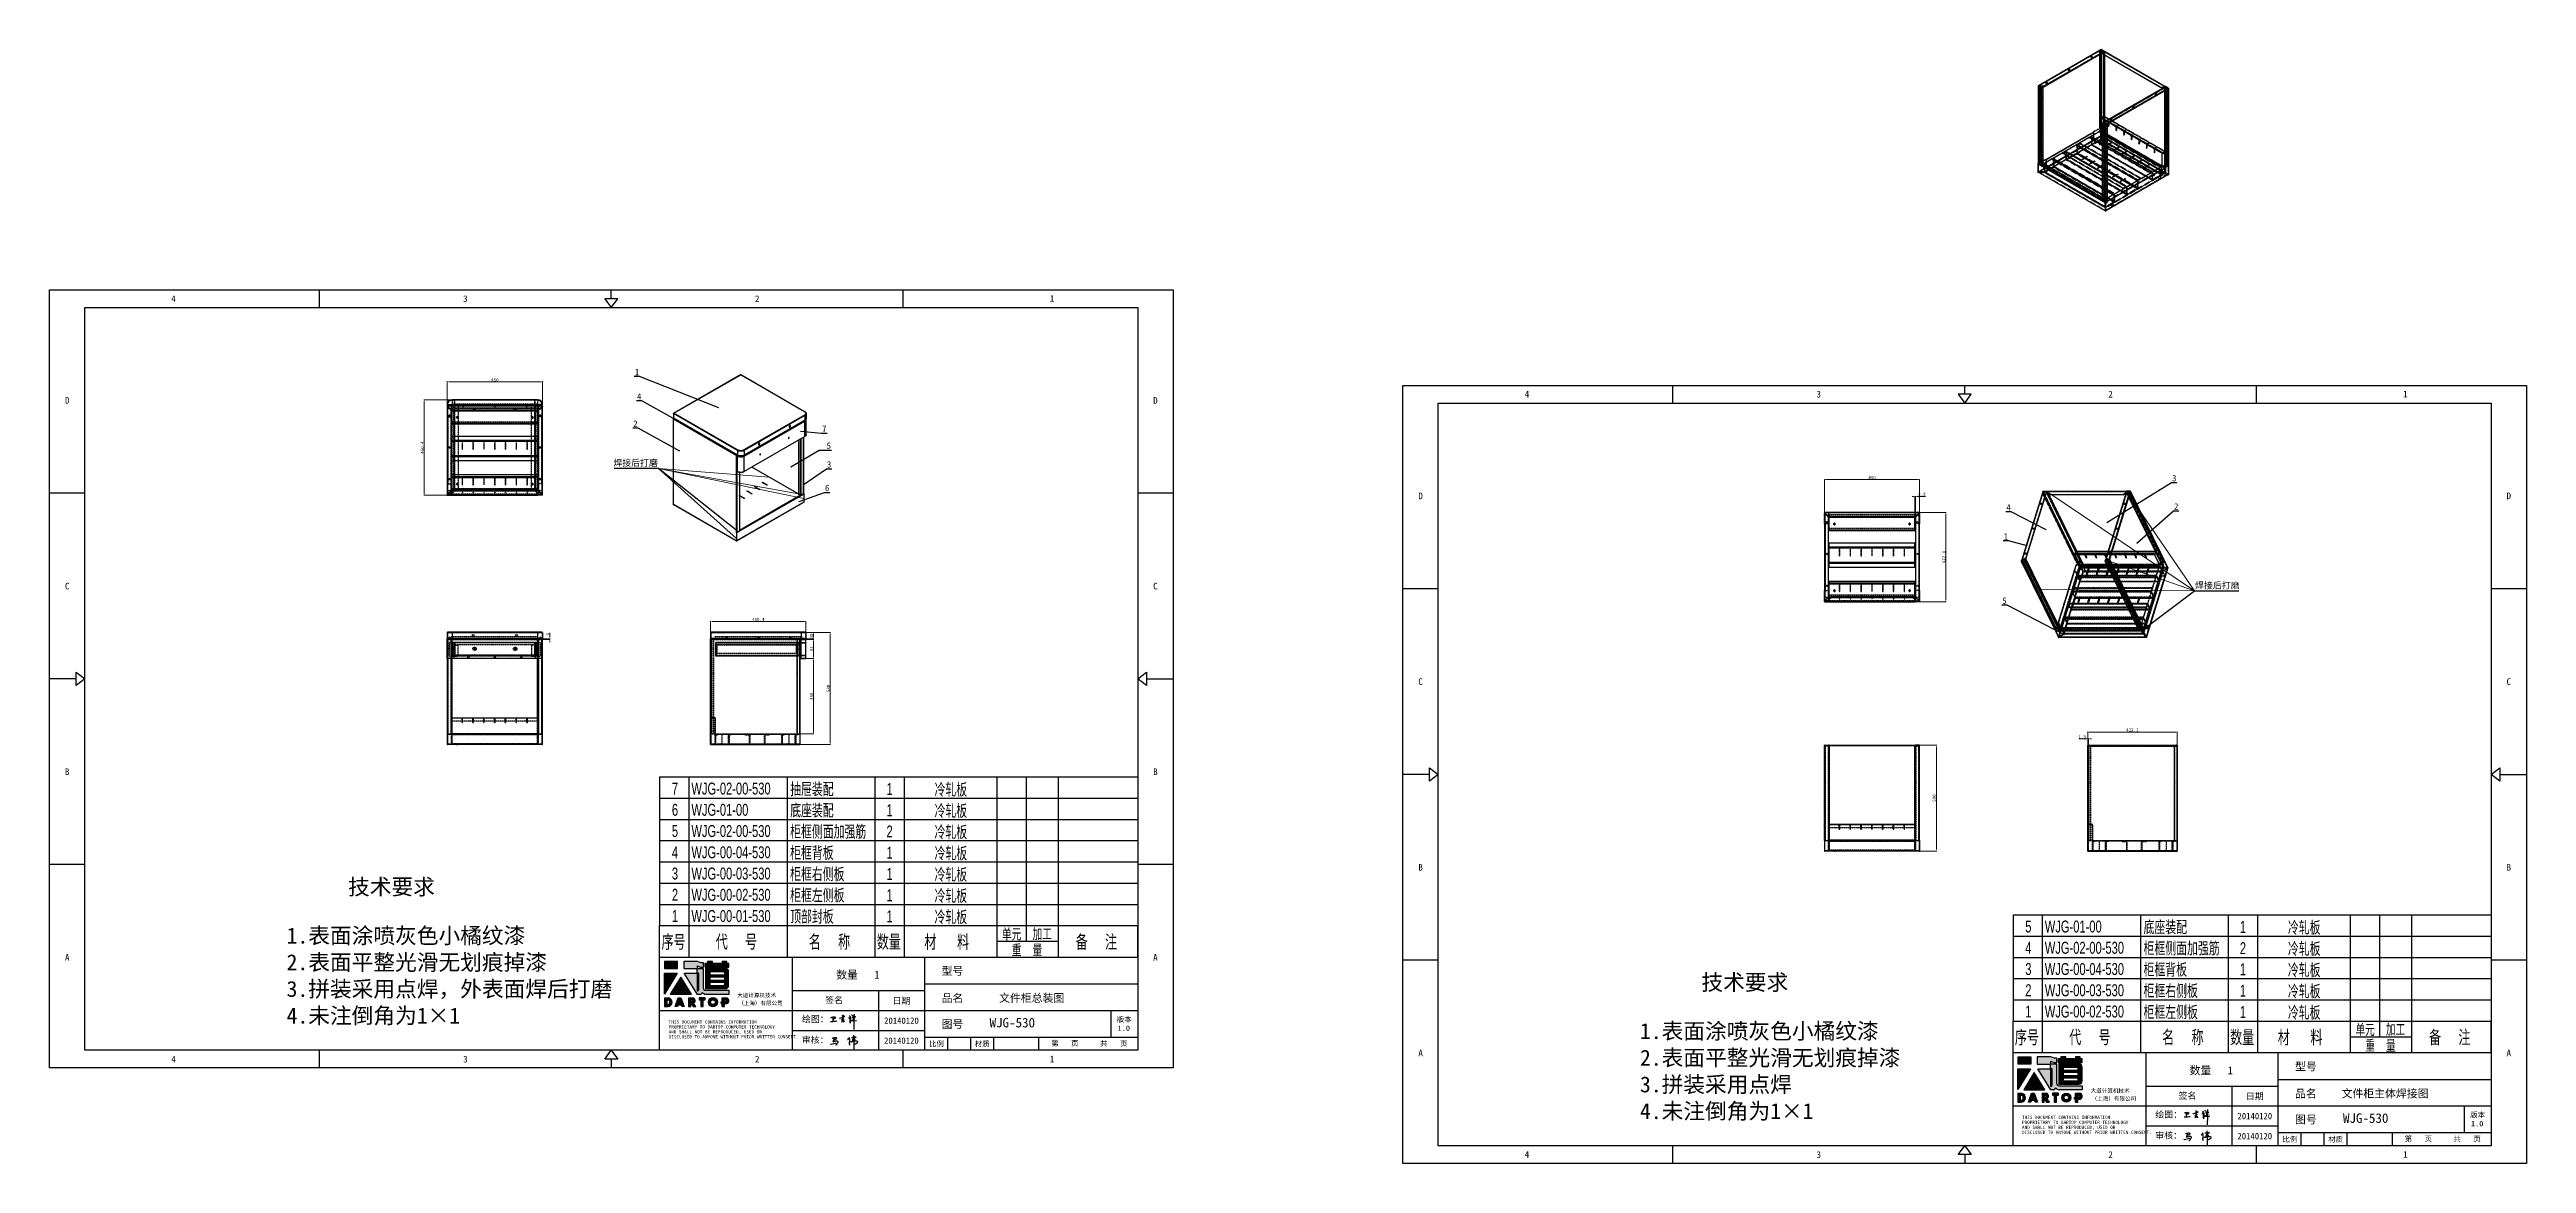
# Model space of a CAD drawing. Header units: millimetres. Extents: x 10653 to 40244, y 19163 to 29561.
# Drawn here: x 10653 to 22354, y 24299 to 29561 of the extents above; entities that cross this region are included whole.
import ezdxf
from ezdxf import colors
from ezdxf.entities.mleader import LeaderData, LeaderLine
from ezdxf.enums import TextEntityAlignment as Align
from ezdxf.math import Vec2, Vec3

# ---------------------------------------------------------------- set-up
doc = ezdxf.new("R2010")
doc.units = ezdxf.units.MM
doc.header["$PDSIZE"] = -1
doc.linetypes.add('HIDDEN', pattern=[1.905, 1.27, -0.635])
for name, color, linetype in [('02___PRT_ALL_AXES', 7, 'Continuous'), ('1轮廓实线层', 7, 'Continuous'), ('2细线层', 4, 'Continuous'), ('4', 7, 'Continuous'), ('6文字层', 3, 'Continuous'), ('DEFAULT_2', 8, 'HIDDEN'), ('print', 30, 'Continuous'), ('图框层', 7, 'Continuous')]:
    doc.layers.add(name, color=color, linetype=linetype)
doc.layers.add('dim', color=2, linetype='Continuous', lineweight=9)
doc.styles.add('Dartop', font='')
doc.styles.add('hzHT', font='simhei.ttf')
doc.styles.add('PC_TEXTSTYLE', font='arial.ttf', dxfattribs={"width": 0.8})
doc.styles.get('Dartop').set_extended_font_data('FangSong_GB2312')
doc.dimstyles.new('3', dxfattribs={"dimtxt": 15, "dimasz": 7, "dimexe": 2, "dimexo": 3, "dimgap": 2, "dimtad": 1, "dimzin": 9, "dimdsep": 46, "dimtxsty": 'Standard', "dimcen": 1, "dimadec": 1, "dimazin": 2, "dimtfac": 0.5, "dimtmove": 0, "dimatfit": 3, "dimfxl": 0, "dimtolj": 1, "dimlwd": 9, "dimlwe": 9, "dimarcsym": 0})

msp = doc.modelspace()

# ---------------------------------------------------------------- texts
at = {"color": 0}
for s, height, style, p in [('4', 31.328, 'Dartop', (11239.27, 28384.169)), ('3', 31.328, 'Dartop', (12617.702, 28384.169)), ('2', 31.328, 'Dartop', (13996.133, 28384.169)), ('1', 31.328, 'Dartop', (15388.845, 28385.163)), ('D', 31.328, 'Dartop', (10736.81, 27903.807)), ('D', 31.328, 'Dartop', (15877.025, 27903.807)), ('4', 31.328, 'Dartop', (17632.23, 27933.103)), ('3', 31.328, 'Dartop', (19010.662, 27933.103)), ('2', 31.328, 'Dartop', (20389.094, 27933.103)), ('1', 31.328, 'Dartop', (21781.805, 27934.097)), ('D', 31.328, 'Dartop', (17129.77, 27452.741)), ('D', 31.328, 'Dartop', (22269.985, 27452.741)), ('C', 31.328, 'Dartop', (10736.81, 27026.623)), ('C', 31.328, 'Dartop', (15877.025, 27026.623)), ('C', 31.328, 'Dartop', (17129.77, 26575.557)), ('C', 31.328, 'Dartop', (22269.985, 26575.557)), ('B', 31.328, 'Dartop', (10736.81, 26149.439)), ('B', 31.328, 'Dartop', (15877.025, 26149.439)), ('B', 31.328, 'Dartop', (17129.77, 25698.373)), ('B', 31.328, 'Dartop', (22269.985, 25698.373)), ('A', 31.328, 'Dartop', (10736.81, 25272.256)), ('A', 31.328, 'Dartop', (15877.025, 25272.256)), ('数量   1', 37.5936, 'hzHT', (14471.803, 25190.101)), ('型号', 37.5936, 'hzHT', (14918.481, 25208.505)), ('签名', 30.0749, 'hzHT', (14359.222, 25070.663)), ('日期', 30.0749, 'hzHT', (14677.234, 25067.579)), ('品名', 37.5936, 'hzHT', (14918.481, 25079.845)), ('文件柜总装图', 37.5936, 'hzHT', (15292.616, 25080.552)), ('20140120', 30.0749, 'hzHT', (14677.544, 24973.967)), ('图号', 37.5936, 'hzHT', (14918.481, 24957.344)), ('WJG-530', 45.1123, 'hzHT', (15201.193, 24964.397)), ('版本', 25.0624, 'hzHT', (15729.62, 24980.047)), ('1.0', 25.0624, 'hzHT', (15727.736, 24938.185)), ('4', 31.328, 'Dartop', (11239.27, 24791.893)), ('3', 31.328, 'Dartop', (12617.702, 24791.893)), ('2', 31.328, 'Dartop', (13996.133, 24791.893)), ('20140120', 30.0749, 'hzHT', (14677.162, 24879.373)), ('比例', 25.0624, 'hzHT', (14842.86, 24864.339)), ('材质', 25.0624, 'hzHT', (15059.071, 24864.339)), ('1', 31.328, 'Dartop', (15388.845, 24792.887)), ('第   页', 25.0624, 'hzHT', (15449.925, 24866.939)), ('共   页', 25.0624, 'hzHT', (15680.145, 24866.026)), ('A', 31.328, 'Dartop', (17129.77, 24821.19)), ('A', 31.328, 'Dartop', (22269.985, 24821.19)), ('数量   1', 37.5936, 'hzHT', (20864.764, 24739.036)), ('型号', 37.5936, 'hzHT', (21311.442, 24757.439)), ('签名', 30.0749, 'hzHT', (20752.182, 24619.597)), ('日期', 30.0749, 'hzHT', (21070.194, 24616.513)), ('品名', 37.5936, 'hzHT', (21311.442, 24628.779)), ('文件柜主体焊接图', 37.5936, 'hzHT', (21685.576, 24629.486)), ('20140120', 30.0749, 'hzHT', (21070.504, 24522.901)), ('图号', 37.5936, 'hzHT', (21311.442, 24506.278)), ('WJG-530', 45.1123, 'hzHT', (21594.153, 24513.331)), ('版本', 25.0624, 'hzHT', (22122.581, 24528.981)), ('1.0', 25.0624, 'hzHT', (22120.697, 24487.119)), ('4', 31.328, 'Dartop', (17632.23, 24340.827)), ('3', 31.328, 'Dartop', (19010.662, 24340.827)), ('2', 31.328, 'Dartop', (20389.094, 24340.827)), ('20140120', 30.0749, 'hzHT', (21070.122, 24428.307)), ('比例', 25.0624, 'hzHT', (21235.82, 24413.273)), ('材质', 25.0624, 'hzHT', (21452.031, 24413.273)), ('1', 31.328, 'Dartop', (21781.805, 24341.821)), ('第   页', 25.0624, 'hzHT', (21842.886, 24415.873)), ('共   页', 25.0624, 'hzHT', (22073.105, 24414.96))]:
    msp.add_text(s, height=height, dxfattribs=dict(at, style=style)).set_placement(p, align=Align.MIDDLE_CENTER)
at = {"color": 0, "style": 'hzHT'}
for p in [(12268.394, 25643.657), (18661.355, 25192.591)]:
    msp.add_text('技术要求', height=75.1872, dxfattribs=at).set_placement(p, align=Align.TOP_CENTER)
for s, height, p in [('1.表面涂喷灰色小橘纹漆', 75.18718, (11773.018, 25413.257)), ('2.表面平整光滑无划痕掉漆', 75.18718, (11773.018, 25287.257)), ('3.拼装采用点焊，外表面焊后打磨', 75.18718, (11773.018, 25161.257)), ('4.未注倒角为1×1', 75.1872, (11773.018, 25035.257)), ('1.表面涂喷灰色小橘纹漆', 75.18718, (18165.978, 24962.191)), ('2.表面平整光滑无划痕掉漆', 75.18718, (18165.978, 24836.191)), ('3.拼装采用点焊', 75.1872, (18165.978, 24710.191)), ('4.未注倒角为1×1', 75.1872, (18165.978, 24584.191))]:
    msp.add_text(s, height=height, dxfattribs=at).set_placement(p, align=Align.TOP_LEFT)
for s, height, p in [('AND SHALL NOT BE REPRODUCED, USED OR', 15.664, (13577.622, 24913.081)), ('THIS DOCUMENT CONTAINS INFORMATION', 15.664, (13577.622, 24960.073)), ('PROPRIETARY TO DARTOP COMPUTER TECHNOLOGY', 15.664, (13577.622, 24936.577)), ('绘图：', 30.0749, (14207.398, 24966.245)), ('DISCLOSED TO ANYONE WITHOUT PRIOR WRITTEN CONSENT.', 15.664, (13577.622, 24889.585)), ('审核：', 30.0749, (14207.025, 24867.553)), ('AND SHALL NOT BE REPRODUCED, USED OR', 15.664, (19970.583, 24462.016)), ('THIS DOCUMENT CONTAINS INFORMATION', 15.664, (19970.583, 24509.008)), ('DISCLOSED TO ANYONE WITHOUT PRIOR WRITTEN CONSENT.', 15.664, (19970.583, 24438.52)), ('PROPRIETARY TO DARTOP COMPUTER TECHNOLOGY', 15.664, (19970.583, 24485.512)), ('绘图：', 30.0749, (20600.358, 24515.179)), ('审核：', 30.0749, (20599.986, 24416.487))]:
    msp.add_text(s, height=height, dxfattribs=at).set_placement(p)
at = {"layer": '4', "color": 0, "style": 'hzHT'}
for s, p in [('大道计算机技术', (13901.597, 25084.489)), ('（上海）有限公司', (13906.326, 25047.025)), ('大道计算机技术', (20294.557, 24633.423)), ('（上海）有限公司', (20299.287, 24595.96))]:
    msp.add_text(s, height=18.7968, dxfattribs=at).set_placement(p)

# ---------------------------------------------------------------- blocks, each defined once
blk = doc.blocks.new('dadao')
for p, q in [((48, 19.2), (44.9, 10.4)), ((44.9, 10.4), (51.2, 10.4)), ((51.2, 10.4), (48, 19.2))]:
    blk.add_line(p, q)
for points in [[(41.8, 121.6), (41.8, 143.7), (-0.4, 143.7), (-0.4, 121.6), (41.8, 121.6)], [(104.8, 122), (104.8, 130.3), (114.1, 126.3), (124.2, 126.3), (124.2, 139.6), (115.9, 139.6), (105.1, 143.9), (61.5, 143.9)], [(61.7, 144), (61.7, 121.3), (103.9, 121.3)], [(113.4, 38.7), (105.1, 38.7), (63, 106.5), (103.9, 106.5), (103.9, 120.9), (103.9, 121.3)], [(109.7, 53.6), (109.7, 106.2), (104.3, 106.2), (104.3, 50.4), (106.6, 50.4)], [(144.6, 94.4), (144.6, 84.8), (192, 84.8), (192, 94.1), (144.9, 94.1)], [(0, 28), (0, 0), (11.8, 0)], [(0.1, 28), (14, 28)], [(7.1, 21.8), (7.1, 6.1), (12, 6.1)], [(7.1, 21.8), (11.4, 21.8)], [(76.8, 28.2), (76.8, 0), (84.1, 0), (84.1, 11.1), (91.6, -0.1), (100.3, -0.1), (91.7, 11.1)], [(76.8, 28.2), (90.6, 28.2)], [(84, 22.7), (84, 15.3), (87.2, 15.3)], [(84, 22.7), (87.3, 22.7)], [(120.2, 45), (119.5, 45), (119.5, 44.6)], [(183.7, 0), (183.7, 9.6), (180.6, 9.6), (180.6, 14.9), (183.8, 14.9), (183.8, 28.1), (196.1, 28.1), (196.5, 28.1)], [(183.7, 0), (190.9, 0), (190.9, 9.6), (198.8, 9.6)], [(194.9, 22.3), (190.8, 22.3), (190.8, 15), (194.4, 15)]]:
    blk.add_lwpolyline(points)
for points in [[(-0.3, 106.2), (40.4, 106.2), (-0.3, 39.7), (-0.3, 106.2)], [(51.7, 94.1), (18.4, 39.3), (86.2, 39.3)], [(43.8, 28.2), (51.8, 28.2), (62.6, -0.1), (55, -0.1), (53.2, 5), (42.9, 5), (41.1, 0), (33.6, 0)], [(110, 28.1), (110, 21.9), (116, 21.9), (116, -0.1), (123.2, -0.1), (123.2, 22), (129.2, 22), (129.2, 28.1), (110, 28.1)]]:
    blk.add_lwpolyline(points, close=True)
for points in [[(104.8, 122), (123.4, 122), (123.4, 60, 0.414214), (131.4, 52), (204.8, 52), (204.8, 39.1), (131.7, 39.1)], [(144.3, 110.8), (144.3, 101.8), (192.3, 101.8), (192.3, 105.5, 0.414214), (187.3, 110.5), (144.3, 110.5)], [(144.6, 77), (144.6, 67.5), (187.6, 67.5, 0.414214), (192.6, 72.5), (192.6, 76.4), (144.6, 76.4)]]:
    blk.add_lwpolyline(points, format="xyb")
blk.add_lwpolyline([(137.1, 144.2), (137.1, 137.9), (128.3, 137.9), (128.3, 126.5), (157.3, 126.5), (157.3, 121.5), (130.3, 121.5), (130.3, 57.5), (194.4, 57.5, 0.414214), (204.4, 67.5), (204.4, 111.3, 0.414214), (194.4, 121.3), (177.5, 121.3), (177.5, 126.3), (204.7, 126.3), (204.7, 137.7), (198.2, 137.7), (198.2, 143.9), (183.3, 143.9), (183.3, 138), (153, 138), (153, 144.2), (137.1, 144.2)], format="xyb", close=True)
for radius in [14.5, 7.44]:
    blk.add_circle((154.2, 14.2), radius)
for centre, radius, start, end in [((8.5, 13.9), 8.49, 294.21427, 69.71773), ((9.6, 14.2), 14.4, 278.66044, 72.32035), ((86.4, 19), 3.8, 282.52697, 76.71958), ((88.6, 19.4), 8.95, 290.60733, 77.21242), ((99.2, 60.7), 12.6, 305.63988, 325.96896), ((111.6, 46.7), 8.19, 282.98113, 347.66273), ((136, 61.7), 22.9, 226.7358, 259.32094), ((193.7, 18.7), 3.8, 280.98914, 72.55128), ((195.7, 18.6), 9.51, 288.89587, 85.24422)]:
    blk.add_arc(centre, radius, start, end)
blk = doc.blocks.new('PC_MXB_BLOCK')
at = {"layer": '1轮廓实线层'}
for p, q in [((-180, 8), (-180, 0)), ((0, 8), (0, 0))]:
    blk.add_line(p, q, dxfattribs=at)
at = {"layer": '2细线层'}
for p, q in [((-180, 8), (0, 8)), ((-180, 0), (0, 0)), ((-169, 8), (-169, 0)), ((-132, 8), (-132, 0)), ((-99, 8), (-99, 0)), ((-88, 8), (-88, 0)), ((-53, 8), (-53, 0)), ((-42, 8), (-42, 0)), ((-30, 8), (-30, 0))]:
    blk.add_line(p, q, dxfattribs=at)
at = {"layer": '6文字层', "style": 'PC_TEXTSTYLE'}
for tag, width, p, p2 in [('序号', 0.769182, (-178.38, 1.35), (-170.09, 1.35)), ('代号', 3.14773, (-168.05, 1.35), (-134.11, 1.35)), ('名称', 2.802424, (-130.87, 1.2), (-100.28, 1.2)), ('数量', 0.817449, (-97.88, 1.2), (-89, 1.2)), ('材料', 2.943328, (-86.43, 1.01), (-54.3, 1.01)), ('单重', 0.854038, (-52.21, 0.89), (-43, 0.89)), ('总重', 0.958888, (-41.2, 1.27), (-30.86, 1.27)), ('备注', 2.494074, (-28.61, 1.02), (-1.16, 1.02))]:
    blk.add_attdef(tag, text='', height=4.5, dxfattribs=dict(at, width=width)).set_placement(p, p2, align=Align.FIT)
blk = doc.blocks.new('PC_MXBTITLERECORD')
at = {"layer": '1轮廓实线层'}
for p, q in [((-180, 0), (-180, 12)), ((0, 0), (0, 12))]:
    blk.add_line(p, q, dxfattribs=at)
at = {"layer": '2细线层'}
for p, q in [((-169, 12), (-169, 0)), ((-132, 12), (-132, 0)), ((-99, 12), (-99, 0)), ((-88, 12), (-88, 0)), ((-53, 12), (-53, 0)), ((-42, 12), (-42, 6)), ((-30, 12), (-30, 0)), ((-30, 6), (-53, 6))]:
    blk.add_line(p, q, dxfattribs=at)
at = {"style": 'PC_TEXTSTYLE', "flags": 1}
blk.add_attdef('Fo oFShowMe', (-53, 6), '', height=0.00000005, dxfattribs=at)
at = {"layer": '6文字层', "style": 'PC_TEXTSTYLE', "width": 0.667}
for s, height, p in [('单元', 4, (-47.45, 8.84)), ('加工', 4, (-35.96, 8.94)), ('序号', 5, (-174.77, 6)), ('代     号', 5, (-151.09, 6)), ('名     称', 5, (-116.06, 6)), ('数量', 5, (-93.71, 6)), ('材      料', 5, (-71.89, 6)), ('重    量', 4, (-41.65, 2.94)), ('备     注', 5, (-15.57, 6))]:
    blk.add_text(s, height=height, dxfattribs=at).set_placement(p, align=Align.MIDDLE)
blk = doc.blocks.new('h')
for p, q in [((20768, -2361), (20773, -2359)), ((20769, -2367), (20770, -2371)), ((20770, -2371), (20771, -2378)), ((20771, -2378), (20771, -2371)), ((20772, -2369), (20775, -2368)), ((20773, -2332), (20775, -2339)), ((20773, -2359), (20784, -2355)), ((20789, -2341), (20774, -2332)), ((20775, -2339), (20776, -2351)), ((20776, -2351), (20775, -2357)), ((20780, -2366), (20781, -2366)), ((20782, -2369), (20780, -2377)), ((20780, -2377), (20788, -2371)), ((20782, -2367), (20782, -2369)), ((20846, -2343), (20848, -2353)), ((20848, -2353), (20849, -2370)), ((20849, -2370), (20848, -2424))]:
    blk.add_line(p, q)
for points in [[(20697, -2372, 0.002073), (20711, -2372, 0.016137), (20720, -2371, 0.008314), (20737, -2369)], [(20699, -2348, -0.029745), (20705, -2345, -0.046842), (20708, -2344, -0.00919), (20714, -2343, -0.018517), (20717, -2343, -0.037841), (20720, -2342, -0.039541), (20723, -2343, -0.149785), (20726, -2344, -0.204935), (20727, -2347, -0.074872), (20727, -2348, -0.061615), (20726, -2350, -0.034204), (20724, -2353, -0.045776), (20722, -2354, -0.054985), (20720, -2355, -0.036348), (20717, -2357, -0.067752), (20716, -2357, -0.043553), (20713, -2357)], [(20755, -2352, -0.024077), (20760, -2350, -0.013147), (20769, -2347, -0.00522), (20775, -2344, -0.018517), (20777, -2343, -0.008274), (20786, -2341, -0.039541), (20788, -2341, -0.079216), (20789, -2341, -0.204935)], [(20813, -2350, 0.007348), (20816, -2349, 0.008421), (20818, -2347, 0.009459), (20820, -2346, -0.016325), (20821, -2346, -0.173771), (20822, -2345, -0.085159), (20824, -2346, -0.125883), (20826, -2348, -0.160659), (20827, -2350, -0.010447), (20826, -2352, -0.008247), (20826, -2355, -0.002698), (20825, -2374, 0.001562), (20824, -2384, 0.016137)], [(20817, -2335, -0.053561), (20820, -2336, -0.075272), (20821, -2337, -0.005295), (20822, -2338, -0.009337), (20823, -2339, -0.026146), (20824, -2340, -0.016644), (20824, -2341)], [(20832, -2329, -0.053561), (20835, -2330, -0.075272), (20837, -2331, -0.005295), (20838, -2333, -0.009337), (20838, -2333, -0.026146), (20839, -2334, -0.016644), (20840, -2335)], [(20836, -2344, -0.02797), (20842, -2343, -0.048868), (20846, -2342, -0.00919), (20851, -2341, -0.018517), (20854, -2341, -0.037841), (20857, -2341, -0.039541), (20859, -2342, -0.018282), (20841, -2355, -0.000937)], [(20848, -2340, 0.021784), (20850, -2336, 0.028296), (20851, -2332, 0.008136), (20852, -2328, 0.028913), (20852, -2327, 0.08193), (20852, -2326, 0.075058), (20852, -2325, 0.275043)]]:
    blk.add_lwpolyline(points, format="xyb")
for points in [[(20711, -2344), (20711, -2344), (20711, -2356), (20711, -2368), (20711, -2372)], [(20822, -2351), (20822, -2359), (20822, -2365), (20822, -2369), (20821, -2376), (20824, -2369), (20827, -2366), (20829, -2366)], [(20841, -2355), (20850, -2355), (20855, -2354), (20846, -2361), (20841, -2364), (20833, -2368), (20863, -2367), (20866, -2367)]]:
    blk.add_lwpolyline(points)
for centre, radius, start, end in [((20774, -2371), 2.3, 121.9907, 163.6016), ((20788, -2406), 40.3, 100.6183, 108.2482), ((20781, -2368), 1.15, 9.4675, 90)]:
    blk.add_arc(centre, radius, start, end)
blk = doc.blocks.new('马伟')
for p, q in [((-967.7, 33458.4), (-969.2, 33457.6)), ((-967.7, 33460.2), (-965.8, 33460.2)), ((-966.7, 33459), (-967.7, 33458.4)), ((-964.8, 33460.3), (-966.7, 33459)), ((-966.6, 33464.6), (-966.2, 33461)), ((-966.1, 33458.3), (-966.3, 33450)), ((-966.2, 33461), (-966.1, 33458.3)), ((-965.8, 33460.2), (-964.8, 33460.3))]:
    blk.add_line(p, q)
for points in [[(-988.1, 33461.5, -0.029745), (-987.2, 33461.9, -0.046842), (-986.7, 33462.1, -0.00919), (-985.7, 33462.3, -0.018517), (-985.3, 33462.3, -0.037841), (-984.8, 33462.4, -0.039541), (-984.4, 33462.3, -0.149785), (-983.9, 33462.1, -0.204935), (-983.8, 33461.7, -0.074872), (-983.8, 33461.4, -0.061615), (-984, 33461.1, -0.034204), (-984.3, 33460.8, -0.045776), (-984.5, 33460.5, -0.054985), (-984.8, 33460.4, -0.036348), (-985.3, 33460.2, -0.067752), (-985.5, 33460.1, -0.043553), (-985.9, 33460.1)], [(-969.2, 33457.6, -0.029745), (-967.9, 33458.3, -0.046842), (-967, 33458.6, -0.00919), (-965.5, 33458.8, -0.018517), (-964.8, 33458.9, -0.037841), (-964.1, 33459, -0.039541), (-963.4, 33458.9, -0.149785), (-962.7, 33458.5, -0.204935), (-962.5, 33458, -0.074872), (-962.6, 33457.5, -0.061615), (-962.8, 33457.1, -0.034204), (-963.2, 33456.5, -0.045776), (-963.6, 33456.1, -0.054985), (-964.1, 33455.9, -0.036348), (-964.8, 33455.6, -0.067752), (-965.2, 33455.5, -0.043553), (-965.8, 33455.5)], [(-968.6, 33462.4, -0.02797), (-967.4, 33462.6, -0.048868), (-966.7, 33462.7, -0.00919), (-965.6, 33462.9, -0.018517), (-965, 33462.9, -0.037841), (-964.4, 33462.9, -0.039541), (-963.9, 33462.8, -0.018282), (-967.7, 33460.2, -0.000937)]]:
    blk.add_lwpolyline(points, format="xyb")
blk.add_lwpolyline([(-986.2, 33462.2), (-986.2, 33462.2), (-986.5, 33460.4), (-987, 33458.7), (-987.3, 33457.7)])
for centre, radius, start, end in [((-990.3, 33458.7), 3.19, 281.077, 291.2126), ((-1060.5, 33743.6), 296.6, 283.9189, 284.9715), ((-982.4, 33449.3), 9.75, 113.2024, 120.0175), ((-984.7, 33454.6), 3.94, 102.4749, 113.2024), ((-979, 33428.8), 30.4, 100.3687, 102.4749), ((-985.3, 33457.2), 2.51, 283.8163, 294.0305), ((-983.1, 33451.3), 7.49, 96.1253, 100.3687), ((-984.8, 33455.9), 1.16, 294.8364, 309.9011), ((-1000.2, 33470.2), 22.2, 316.9196, 320.5887), ((-983.5, 33455), 3.75, 87.457, 96.1253), ((-983.5, 33455.4), 3.43, 78.3996, 87.457), ((-987.7, 33459.4), 5.64, 324.0948, 331.3784), ((-983, 33457.7), 1.02, 44.3247, 78.3996), ((-983.3, 33457.2), 0.754, 319.5731, 337.4855), ((-985.4, 33458.8), 3.39, 324.9107, 333.3484), ((-982.7, 33458), 0.567, 357.9984, 44.3247), ((-983.7, 33458.2), 1.65, 326.7678, 340.871), ((-983.2, 33458.1), 1.12, 340.871, 357.9984), ((-979.7, 33473.4), 14.9, 299.2655, 300.9495), ((-945.9, 33348.4), 115.2, 102.4659, 103.2053), ((-1024.4, 33516.1), 76.3, 313.3661, 315.2961), ((-729.9, 33419.6), 243.4, 171.4102, 171.7681), ((-970.7, 33460.4), 0.488, 52.3757, 91.2912), ((-1399.6, 33474.2), 429.5, 357.5657, 358.0573), ((-970.9, 33460.5), 0.559, 357.1968, 33.7052), ((-978.5, 33460.8), 8.21, 354.8027, 357.1968), ((-983.5, 33461.3), 13.2, 352.9125, 354.8027)]:
    blk.add_arc(centre, radius, start, end)
blk = doc.blocks.new('*D329')
at = {"layer": 'Defpoints', "color": 0, "lineweight": 9, "transparency": 16777216}
for p in [(12982, 27992), (12532, 27870), (12982, 27827)]:
    blk.add_point(p, dxfattribs=at)
at = {"layer": 'dim', "color": 0, "lineweight": 9, "transparency": 16777216}
for p, q in [((12532, 27873), (12532, 27994)), ((12539, 27992), (12975, 27992)), ((12982, 27830), (12982, 27994))]:
    blk.add_line(p, q, dxfattribs=at)
for points in [[(12539, 27993), (12539, 27991), (12532, 27992)], [(12975, 27993), (12975, 27991), (12982, 27992)]]:
    blk.add_solid(points, dxfattribs=at)
at = {"layer": 'dim', "color": 0, "lineweight": 9, "transparency": 16777216, "insert": (12757, 28001), "char_height": 15, "attachment_point": 5}
blk.add_mtext('\\A1;450', dxfattribs=at)
blk = doc.blocks.new('*D330')
at = {"layer": 'Defpoints', "color": 0, "lineweight": 9, "transparency": 16777216}
for p in [(12637, 27907), (12423, 27456), (12637, 27456)]:
    blk.add_point(p, dxfattribs=at)
at = {"layer": 'dim', "color": 0, "lineweight": 9, "transparency": 16777216}
for p, q in [((12634, 27907), (12421, 27907)), ((12423, 27900), (12423, 27463)), ((12634, 27456), (12421, 27456))]:
    blk.add_line(p, q, dxfattribs=at)
for points in [[(12422, 27900), (12424, 27900), (12423, 27907)], [(12422, 27463), (12424, 27463), (12423, 27456)]]:
    blk.add_solid(points, dxfattribs=at)
at = {"layer": 'dim', "color": 0, "lineweight": 9, "transparency": 16777216, "insert": (12414, 27681), "char_height": 15, "attachment_point": 5, "rotation": 90}
blk.add_mtext('\\A1;450.4', dxfattribs=at)
blk = doc.blocks.new('*D331')
at = {"layer": 'Defpoints', "color": 0, "lineweight": 9, "transparency": 16777216}
for p in [(12980, 26778), (12982, 26775), (13016, 26778)]:
    blk.add_point(p, dxfattribs=at)
at = {"layer": 'dim', "color": 0, "lineweight": 9, "transparency": 16777216}
for p, q in [((13016, 26785), (13016, 26806)), ((12983, 26778), (13018, 26778)), ((12985, 26775), (13018, 26775)), ((13016, 26775), (13016, 26778)), ((13016, 26768), (13016, 26761))]:
    blk.add_line(p, q, dxfattribs=at)
for points in [[(13015, 26785), (13017, 26785), (13016, 26778)], [(13015, 26768), (13017, 26768), (13016, 26775)]]:
    blk.add_solid(points, dxfattribs=at)
at = {"layer": 'dim', "color": 0, "lineweight": 9, "transparency": 16777216, "insert": (13006, 26799), "char_height": 15, "attachment_point": 5, "rotation": 90}
blk.add_mtext('\\A1;3', dxfattribs=at)
blk = doc.blocks.new('*D332')
at = {"layer": 'Defpoints', "color": 0, "lineweight": 9, "transparency": 16777216}
for p in [(14222, 26808), (14262, 26808), (14218, 26778)]:
    blk.add_point(p, dxfattribs=at)
at = {"layer": 'dim', "color": 0, "lineweight": 9, "transparency": 16777216}
for p, q in [((14225, 26808), (14264, 26808)), ((14262, 26785), (14262, 26801)), ((14221, 26778), (14264, 26778))]:
    blk.add_line(p, q, dxfattribs=at)
for points in [[(14261, 26801), (14263, 26801), (14262, 26808)], [(14261, 26785), (14263, 26785), (14262, 26778)]]:
    blk.add_solid(points, dxfattribs=at)
at = {"layer": 'dim', "color": 0, "lineweight": 9, "transparency": 16777216, "insert": (14253, 26791), "char_height": 15, "attachment_point": 5, "rotation": 90}
blk.add_mtext('\\A1;30', dxfattribs=at)
blk = doc.blocks.new('*D333')
at = {"layer": 'Defpoints', "color": 0, "lineweight": 9, "transparency": 16777216}
for p in [(14221, 26684), (14224, 26775), (14262, 26684)]:
    blk.add_point(p, dxfattribs=at)
at = {"layer": 'dim', "color": 0, "lineweight": 9, "transparency": 16777216}
for p, q in [((14224, 26684), (14264, 26684)), ((14227, 26775), (14264, 26775)), ((14262, 26768), (14262, 26691))]:
    blk.add_line(p, q, dxfattribs=at)
for points in [[(14261, 26768), (14263, 26768), (14262, 26775)], [(14261, 26691), (14263, 26691), (14262, 26684)]]:
    blk.add_solid(points, dxfattribs=at)
at = {"layer": 'dim', "color": 0, "lineweight": 9, "transparency": 16777216, "insert": (14253, 26730), "char_height": 15, "attachment_point": 5, "rotation": 90}
blk.add_mtext('\\A1;91', dxfattribs=at)
blk = doc.blocks.new('*D334')
at = {"layer": 'Defpoints', "color": 0, "lineweight": 9, "transparency": 16777216}
for p in [(13878, 26808), (14341, 26808), (13878, 26278)]:
    blk.add_point(p, dxfattribs=at)
at = {"layer": 'dim', "color": 0, "lineweight": 9, "transparency": 16777216}
for p, q in [((13881, 26808), (14343, 26808)), ((14341, 26285), (14341, 26801)), ((13881, 26278), (14343, 26278))]:
    blk.add_line(p, q, dxfattribs=at)
for points in [[(14340, 26801), (14342, 26801), (14341, 26808)], [(14340, 26285), (14342, 26285), (14341, 26278)]]:
    blk.add_solid(points, dxfattribs=at)
at = {"layer": 'dim', "color": 0, "lineweight": 9, "transparency": 16777216, "insert": (14332, 26543), "char_height": 15, "attachment_point": 5, "rotation": 90}
blk.add_mtext('\\A1;530', dxfattribs=at)
blk = doc.blocks.new('*D335')
at = {"layer": 'Defpoints', "color": 0, "lineweight": 9, "transparency": 16777216}
for p in [(13776, 26802), (14226, 26859), (14226, 26802)]:
    blk.add_point(p, dxfattribs=at)
at = {"layer": 'dim', "color": 0, "lineweight": 9, "transparency": 16777216}
for p, q in [((13776, 26805), (13776, 26861)), ((13783, 26859), (14219, 26859)), ((14226, 26805), (14226, 26861))]:
    blk.add_line(p, q, dxfattribs=at)
for points in [[(13783, 26861), (13783, 26858), (13776, 26859)], [(14219, 26861), (14219, 26858), (14226, 26859)]]:
    blk.add_solid(points, dxfattribs=at)
at = {"layer": 'dim', "color": 0, "lineweight": 9, "transparency": 16777216, "insert": (14001, 26869), "char_height": 15, "attachment_point": 5}
blk.add_mtext('\\A1;450.4', dxfattribs=at)
blk = doc.blocks.new('*D336')
at = {"layer": 'Defpoints', "color": 0, "lineweight": 9, "transparency": 16777216}
for p in [(14211, 26684), (14195, 26328), (14262, 26328)]:
    blk.add_point(p, dxfattribs=at)
at = {"layer": 'dim', "color": 0, "lineweight": 9, "transparency": 16777216}
for p, q in [((14214, 26684), (14264, 26684)), ((14262, 26677), (14262, 26335)), ((14198, 26328), (14264, 26328))]:
    blk.add_line(p, q, dxfattribs=at)
for points in [[(14261, 26677), (14263, 26677), (14262, 26684)], [(14261, 26335), (14263, 26335), (14262, 26328)]]:
    blk.add_solid(points, dxfattribs=at)
at = {"layer": 'dim', "color": 0, "lineweight": 9, "transparency": 16777216, "insert": (14253, 26506), "char_height": 15, "attachment_point": 5, "rotation": 90}
blk.add_mtext('\\A1;356', dxfattribs=at)
blk = doc.blocks.new('*D337')
at = {"layer": 'Defpoints', "color": 0, "lineweight": 9, "transparency": 16777216}
for p in [(19467, 27450), (19465, 27345), (19467, 27345)]:
    blk.add_point(p, dxfattribs=at)
at = {"layer": 'dim', "color": 0, "lineweight": 9, "transparency": 16777216}
for p, q in [((19458, 27450), (19451, 27450)), ((19465, 27348), (19465, 27452)), ((19465, 27450), (19467, 27450)), ((19467, 27348), (19467, 27452)), ((19474, 27450), (19515, 27450))]:
    blk.add_line(p, q, dxfattribs=at)
for points in [[(19458, 27451), (19458, 27449), (19465, 27450)], [(19474, 27451), (19474, 27449), (19467, 27450)]]:
    blk.add_solid(points, dxfattribs=at)
at = {"layer": 'dim', "color": 0, "lineweight": 9, "transparency": 16777216, "insert": (19498, 27460), "char_height": 15, "attachment_point": 5}
blk.add_mtext('\\A1;2.5', dxfattribs=at)
blk = doc.blocks.new('*D338')
at = {"layer": 'Defpoints', "color": 0, "lineweight": 9, "transparency": 16777216}
for p in [(19487, 27530), (19037, 27365), (19487, 27365)]:
    blk.add_point(p, dxfattribs=at)
at = {"layer": 'dim', "color": 0, "lineweight": 9, "transparency": 16777216}
for p, q in [((19037, 27368), (19037, 27532)), ((19044, 27530), (19480, 27530)), ((19487, 27368), (19487, 27532))]:
    blk.add_line(p, q, dxfattribs=at)
for points in [[(19044, 27531), (19044, 27529), (19037, 27530)], [(19480, 27531), (19480, 27529), (19487, 27530)]]:
    blk.add_solid(points, dxfattribs=at)
at = {"layer": 'dim', "color": 0, "lineweight": 9, "transparency": 16777216, "insert": (19262, 27539), "char_height": 15, "attachment_point": 5}
blk.add_mtext('\\A1;450', dxfattribs=at)
blk = doc.blocks.new('*D339')
at = {"layer": 'Defpoints', "color": 0, "lineweight": 9, "transparency": 16777216}
for p in [(19451, 27375), (19451, 26953), (19611, 26953)]:
    blk.add_point(p, dxfattribs=at)
at = {"layer": 'dim', "color": 0, "lineweight": 9, "transparency": 16777216}
for p, q in [((19454, 27375), (19613, 27375)), ((19611, 27368), (19611, 26960)), ((19454, 26953), (19613, 26953))]:
    blk.add_line(p, q, dxfattribs=at)
for points in [[(19609, 27368), (19612, 27368), (19611, 27375)], [(19609, 26960), (19612, 26960), (19611, 26953)]]:
    blk.add_solid(points, dxfattribs=at)
at = {"layer": 'dim', "color": 0, "lineweight": 9, "transparency": 16777216, "insert": (19601, 27164), "char_height": 15, "attachment_point": 5, "rotation": 90}
blk.add_mtext('\\A1;422.1', dxfattribs=at)
blk = doc.blocks.new('*D340')
at = {"layer": 'Defpoints', "color": 0, "lineweight": 9, "transparency": 16777216}
for p in [(19484, 26275), (19482, 25775), (19566, 25775)]:
    blk.add_point(p, dxfattribs=at)
at = {"layer": 'dim', "color": 0, "lineweight": 9, "transparency": 16777216}
for p, q in [((19487, 26275), (19568, 26275)), ((19566, 26268), (19566, 25782)), ((19485, 25775), (19568, 25775))]:
    blk.add_line(p, q, dxfattribs=at)
for points in [[(19565, 26268), (19567, 26268), (19566, 26275)], [(19565, 25782), (19567, 25782), (19566, 25775)]]:
    blk.add_solid(points, dxfattribs=at)
at = {"layer": 'dim', "color": 0, "lineweight": 9, "transparency": 16777216, "insert": (19556, 26025), "char_height": 15, "attachment_point": 5, "rotation": 90}
blk.add_mtext('\\A1;500', dxfattribs=at)
blk = doc.blocks.new('*D341')
at = {"layer": 'Defpoints', "color": 0, "lineweight": 9, "transparency": 16777216}
for p in [(20704, 26337), (20281, 26275), (20704, 26275)]:
    blk.add_point(p, dxfattribs=at)
at = {"layer": 'dim', "color": 0, "lineweight": 9, "transparency": 16777216}
for p, q in [((20281, 26278), (20281, 26339)), ((20288, 26337), (20697, 26337)), ((20704, 26278), (20704, 26339))]:
    blk.add_line(p, q, dxfattribs=at)
for points in [[(20288, 26338), (20288, 26336), (20281, 26337)], [(20697, 26338), (20697, 26336), (20704, 26337)]]:
    blk.add_solid(points, dxfattribs=at)
at = {"layer": 'dim', "color": 0, "lineweight": 9, "transparency": 16777216, "insert": (20492, 26347), "char_height": 15, "attachment_point": 5}
blk.add_mtext('\\A1;422.1', dxfattribs=at)
blk = doc.blocks.new('*D342')
at = {"layer": 'Defpoints', "color": 0, "lineweight": 9, "transparency": 16777216}
for p in [(20284, 26305), (20284, 26271), (20285, 26271)]:
    blk.add_point(p, dxfattribs=at)
at = {"layer": 'dim', "color": 0, "lineweight": 9, "transparency": 16777216}
for p, q in [((20277, 26305), (20241, 26305)), ((20284, 26274), (20284, 26307)), ((20285, 26305), (20284, 26305)), ((20285, 26274), (20285, 26307)), ((20292, 26305), (20299, 26305))]:
    blk.add_line(p, q, dxfattribs=at)
for points in [[(20277, 26307), (20277, 26304), (20284, 26305)], [(20292, 26307), (20292, 26304), (20285, 26305)]]:
    blk.add_solid(points, dxfattribs=at)
at = {"layer": 'dim', "color": 0, "lineweight": 9, "transparency": 16777216, "insert": (20255, 26315), "char_height": 15, "attachment_point": 5}
blk.add_mtext('\\A1;1.3', dxfattribs=at)

# ---------------------------------------------------------------- dimensions: what is measured, and where the dimension line sits
at = {"layer": 'dim', "lineweight": 9}
dim = msp.add_linear_dim(base=(12981.585, 27991.687), p1=(12531.585, 27869.601), p2=(12981.585, 27826.808), dimstyle='3', dxfattribs=at)
dim.commit()
dim.dimension.update_dxf_attribs({"geometry": '*D329', "text_midpoint": (12756.585, 27991.687), "dimtype": 160})
for base, p1, p2, picture, middle in [((12423.2, 27456.321), (12636.627, 27906.721), (12636.627, 27456.321), '*D330', (12423.2, 27681.471)), ((19610.611, 26952.723), (19451.15, 27374.823), (19451.15, 26952.723), '*D339', (19610.611, 27163.773)), ((14341.326, 26808.183), (13878.159, 26278.183), (13878.159, 26808.183), '*D334', (14341.326, 26543.183)), ((14262.03, 26808.183), (14218.359, 26778.183), (14221.75, 26808.183), '*D332', (14262.03, 26790.848))]:
    dim = msp.add_linear_dim(base=base, p1=p1, p2=p2, angle=90, dimstyle='3', dxfattribs=at)
    dim.commit()
    dim.dimension.update_dxf_attribs({"geometry": picture, "text_midpoint": middle, "dimtype": 160})
for base, p1, p2, picture, middle in [((19487.077, 27529.945), (19037.077, 27364.729), (19487.077, 27364.729), '*D338', (19262.077, 27539.445)), ((19467.077, 27450.307), (19464.577, 27344.511), (19467.077, 27344.511), '*D337', (19498.077, 27459.807)), ((14226.443, 26859.435), (13776.043, 26802.22), (14226.443, 26802.22), '*D335', (14001.243, 26868.935)), ((20703.535, 26337.067), (20281.435, 26274.685), (20703.535, 26274.685), '*D341', (20492.485, 26346.567)), ((20283.535, 26305.498), (20284.835, 26270.685), (20283.535, 26270.685), '*D342', (20255.035, 26314.998))]:
    dim = msp.add_linear_dim(base=base, p1=p1, p2=p2, dimstyle='3', dxfattribs=at)
    dim.commit()
    dim.dimension.update_dxf_attribs({"geometry": picture, "text_midpoint": middle})
for base, p1, p2, picture, middle in [((13015.667, 26778.183), (12981.585, 26775.183), (12979.585, 26778.183), '*D331', (13006.167, 26799.183)), ((14262.03, 26328.183), (14211.06, 26684.183), (14195.13, 26328.183), '*D336', (14252.53, 26506.183)), ((14262.03, 26684.183), (14224.021, 26775.183), (14221.403, 26684.183), '*D333', (14252.53, 26729.683)), ((19565.927, 25774.685), (19483.798, 26274.685), (19481.561, 25774.685), '*D340', (19556.427, 26024.685))]:
    dim = msp.add_linear_dim(base=base, p1=p1, p2=p2, angle=90, dimstyle='3', dxfattribs=at)
    dim.commit()
    dim.dimension.update_dxf_attribs({"geometry": picture, "text_midpoint": middle})

# ---------------------------------------------------------------- hatches: boundary and pattern name
for points in [[(13620.272, 25252.855), (13557.784, 25252.855), (13557.784, 25220.207), (13620.272, 25220.207)], [(13618.26, 25197.365), (13557.951, 25197.365), (13557.951, 25098.897)], [(13634.977, 25179.496), (13585.678, 25098.241), (13686.064, 25098.241)], [(13749.806, 25081.616), (13721.276, 25081.616), (13721.276, 25072.565), (13730.178, 25072.565), (13730.178, 25039.949), (13740.835, 25039.949), (13740.835, 25072.586), (13749.806, 25072.586)], [(20013.232, 24801.789), (19950.744, 24801.789), (19950.744, 24769.141), (20013.232, 24769.141)], [(20011.22, 24746.299), (19950.912, 24746.299), (19950.912, 24647.831)], [(20027.938, 24728.43), (19978.638, 24647.175), (20079.025, 24647.175)], [(20142.766, 24630.55), (20114.237, 24630.55), (20114.237, 24621.499), (20123.138, 24621.499), (20123.138, 24588.883), (20133.796, 24588.883), (20133.796, 24621.521), (20142.766, 24621.521)]]:
    msp.add_hatch(color=0).paths.add_polyline_path(points)
h = msp.add_hatch(color=0)
h.paths.add_polyline_path([(13713.654, 25233.013), (13727.445, 25227.055), (13742.355, 25227.055), (13742.355, 25246.789), (13730.054, 25246.789), (13714.027, 25253.119), (13649.798, 25253.119), (13649.798, 25219.744), (13712.291, 25219.744), (13712.291, 25219.07), (13712.291, 25197.738), (13651.691, 25197.738), (13714.023, 25097.426), (13726.365, 25097.426, 0.279374822), (13735.376, 25106.188), (13735.376, 25106.65), (13736.464, 25106.65, 0.143145365), (13753.457, 25098.002), (13861.769, 25098.002), (13861.769, 25117.027), (13752.996, 25117.027, -0.414213562), (13741.148, 25128.875), (13741.148, 25220.799), (13713.654, 25220.799)])
h.paths.add_polyline_path([(13712.921, 25197.312), (13720.862, 25197.311), (13720.862, 25119.454, -0.088935736), (13716.26, 25114.721), (13712.893, 25114.721)], flags=16)
h = msp.add_hatch(color=0)
h.paths.add_polyline_path([(13861.583, 25244.027), (13851.946, 25244.027), (13851.946, 25253.194), (13829.918, 25253.194), (13829.918, 25244.485), (13784.947, 25244.485), (13784.947, 25253.652), (13761.394, 25253.652), (13761.394, 25244.315), (13748.38, 25244.315), (13748.38, 25227.415), (13791.328, 25227.415), (13791.328, 25219.94), (13751.308, 25219.94), (13751.308, 25125.302), (13846.314, 25125.302, 0.414213562), (13861.123, 25140.111), (13861.123, 25204.922, 0.414213562), (13846.314, 25219.731), (13821.199, 25219.731), (13821.199, 25227.066), (13861.583, 25227.066)])
h.paths.add_polyline_path([(13835.822, 25203.687, -0.414213562), (13843.226, 25196.283), (13843.226, 25190.852), (13772.097, 25190.852), (13772.097, 25203.687)], flags=16)
h.paths.add_polyline_path([(13842.767, 25179.392), (13842.767, 25165.64), (13772.557, 25165.64), (13772.557, 25179.392)], flags=16)
h.paths.add_polyline_path([(13843.685, 25153.264), (13843.685, 25147.375, -0.414213562), (13836.28, 25139.97), (13772.557, 25139.97), (13772.557, 25153.264)], flags=16)
h = msp.add_hatch(color=0)
h.paths.add_polyline_path([(13579.084, 25081.467), (13558.395, 25081.467), (13558.395, 25040.072), (13575.82, 25040.072, 0.793015906)])
h.paths.add_polyline_path([(13576.127, 25049.138), (13568.892, 25049.138), (13568.892, 25072.402), (13575.328, 25072.402, -0.67136089)], flags=16)
h = msp.add_hatch(color=0)
h.paths.add_polyline_path([(13635.133, 25081.808), (13623.326, 25081.808), (13608.141, 25040.028), (13619.326, 25040.028), (13621.957, 25047.432), (13637.11, 25047.432), (13639.798, 25039.938), (13651.073, 25039.938)])
h.paths.add_polyline_path([(13634.214, 25055.413), (13624.826, 25055.413), (13629.434, 25068.542)], flags=16)
h = msp.add_hatch(color=0)
h.paths.add_polyline_path([(13692.526, 25081.779), (13672.178, 25081.779), (13672.178, 25040.005), (13682.931, 25040.005), (13682.931, 25056.566), (13693.983, 25039.856), (13706.977, 25039.856), (13694.257, 25056.461, 0.744054942)])
h.paths.add_polyline_path([(13682.832, 25062.748), (13682.832, 25073.718), (13687.639, 25073.718, -0.796808968), (13687.567, 25062.748)], flags=16)
h = msp.add_hatch(color=0)
h.paths.add_polyline_path([(13765.315, 25061.042, 1), (13808.21, 25061.042, 1)])
h.paths.add_polyline_path([(13797.781, 25061.042, -1), (13775.744, 25061.042, -1)], flags=16)
h = msp.add_hatch(color=0)
h.paths.add_polyline_path([(13849.353, 25081.68), (13848.737, 25081.68), (13830.597, 25081.68), (13830.597, 25062.184), (13825.783, 25062.184), (13825.783, 25054.271), (13830.519, 25054.271), (13830.519, 25040.078), (13841.109, 25040.078), (13841.109, 25054.326), (13852.745, 25054.326, 0.812303812)])
h.paths.add_polyline_path([(13840.952, 25062.238), (13840.952, 25073.143), (13846.978, 25073.143, -0.778213434), (13846.363, 25062.238)], flags=16)
h = msp.add_hatch(color=0)
h.paths.add_polyline_path([(20106.614, 24781.947), (20120.406, 24775.99), (20135.316, 24775.99), (20135.316, 24795.723), (20123.015, 24795.723), (20106.987, 24802.053), (20042.758, 24802.053), (20042.758, 24768.679), (20105.252, 24768.679), (20105.252, 24768.004), (20105.252, 24746.672), (20044.651, 24746.672), (20106.983, 24646.36), (20119.326, 24646.36, 0.279374822), (20128.336, 24655.122), (20128.336, 24655.584), (20129.425, 24655.584, 0.143145365), (20146.418, 24646.936), (20254.73, 24646.936), (20254.73, 24665.961), (20145.956, 24665.961, -0.414213562), (20134.109, 24677.809), (20134.109, 24769.733), (20106.614, 24769.733)])
h.paths.add_polyline_path([(20105.882, 24746.246), (20113.823, 24746.245), (20113.823, 24668.388, -0.088935736), (20109.221, 24663.655), (20105.854, 24663.655)], flags=16)
h = msp.add_hatch(color=0)
h.paths.add_polyline_path([(20254.543, 24792.961), (20244.906, 24792.961), (20244.906, 24802.128), (20222.879, 24802.128), (20222.879, 24793.419), (20177.908, 24793.419), (20177.908, 24802.586), (20154.355, 24802.586), (20154.355, 24793.249), (20141.34, 24793.249), (20141.34, 24776.349), (20184.288, 24776.349), (20184.288, 24768.874), (20144.268, 24768.874), (20144.268, 24674.236), (20239.274, 24674.236, 0.414213562), (20254.084, 24689.045), (20254.084, 24753.856, 0.414213562), (20239.274, 24768.665), (20214.159, 24768.665), (20214.159, 24776), (20254.543, 24776)])
h.paths.add_polyline_path([(20228.782, 24752.621, -0.414213562), (20236.187, 24745.217), (20236.187, 24739.786), (20165.058, 24739.786), (20165.058, 24752.621)], flags=16)
h.paths.add_polyline_path([(20235.727, 24728.326), (20235.727, 24714.574), (20165.517, 24714.574), (20165.517, 24728.326)], flags=16)
h.paths.add_polyline_path([(20236.645, 24702.198), (20236.645, 24696.309, -0.414213562), (20229.24, 24688.904), (20165.517, 24688.904), (20165.517, 24702.198)], flags=16)
h = msp.add_hatch(color=0)
h.paths.add_polyline_path([(19972.045, 24630.401), (19951.355, 24630.401), (19951.355, 24589.007), (19968.78, 24589.007, 0.793015906)])
h.paths.add_polyline_path([(19969.087, 24598.072), (19961.853, 24598.072), (19961.853, 24621.336), (19968.288, 24621.336, -0.67136089)], flags=16)
h = msp.add_hatch(color=0)
h.paths.add_polyline_path([(20028.094, 24630.742), (20016.286, 24630.742), (20001.102, 24588.962), (20012.286, 24588.962), (20014.918, 24596.366), (20030.07, 24596.366), (20032.759, 24588.872), (20044.033, 24588.872)])
h.paths.add_polyline_path([(20027.174, 24604.347), (20017.787, 24604.347), (20022.395, 24617.476)], flags=16)
h = msp.add_hatch(color=0)
h.paths.add_polyline_path([(20085.487, 24630.713), (20065.138, 24630.713), (20065.138, 24588.939), (20075.891, 24588.939), (20075.891, 24605.5), (20086.944, 24588.79), (20099.938, 24588.79), (20087.217, 24605.395, 0.744054942)])
h.paths.add_polyline_path([(20075.793, 24611.682), (20075.793, 24622.652), (20080.599, 24622.652, -0.796808968), (20080.527, 24611.682)], flags=16)
h = msp.add_hatch(color=0)
h.paths.add_polyline_path([(20158.275, 24609.976, 1), (20201.17, 24609.976, 1)])
h.paths.add_polyline_path([(20190.741, 24609.976, -1), (20168.704, 24609.976, -1)], flags=16)
h = msp.add_hatch(color=0)
h.paths.add_polyline_path([(20242.313, 24630.614), (20241.698, 24630.614), (20223.557, 24630.614), (20223.557, 24611.118), (20218.744, 24611.118), (20218.744, 24603.205), (20223.479, 24603.205), (20223.479, 24589.012), (20234.069, 24589.012), (20234.069, 24603.26), (20245.706, 24603.26, 0.812303812)])
h.paths.add_polyline_path([(20233.912, 24611.172), (20233.912, 24622.077), (20239.939, 24622.077, -0.778213434), (20239.323, 24611.172)], flags=16)

# ---------------------------------------------------------------- linework, layer by layer
at = {"color": 3, "linetype": 'Continuous'}
for p, q in [((20342.858, 29559.912), (20048.702, 29390.082)), ((20343.15, 29559.405), (20050.409, 29390.392)), ((20070.703, 29384.146), (20353.121, 29547.198)), ((20075.865, 29390.392), (20343.151, 29544.708)), ((20336.574, 29540.095), (20336.574, 29538.462)), ((20343.15, 29559.507), (20343.15, 29561.038)), ((20343.151, 29544.708), (20343.15, 29559.405)), ((20354.959, 29549.893), (20344.37, 29556.006)), ((20359.12, 29552.634), (20344.565, 29561.038)), ((20345.979, 29561.038), (20358.707, 29553.689)), ((20359.485, 29551.689), (20353.121, 29548.015)), ((20353.121, 29548.015), (20353.121, 29539.85)), ((20624.651, 29383.086), (20353.121, 29539.85)), ((20354.959, 29537.972), (20354.959, 29245.746)), ((20355.545, 29537.634), (20355.545, 29246.084)), ((20358.707, 29552.873), (20358.707, 29553.689)), ((20359.202, 29552.669), (20359.142, 29552.634)), ((20645.157, 29386.76), (20359.485, 29551.689)), ((20645.864, 29387.028), (20360.485, 29551.788)), ((20360.899, 29552.505), (20360.616, 29552.669)), ((20360.899, 29551.549), (20360.899, 29552.505)), ((20046.995, 29389.575), (20046.995, 29022.149)), ((20047.581, 29388.759), (20047.581, 29021.333)), ((20047.581, 29388.759), (20059.584, 29381.829)), ((20050.409, 29390.392), (20075.865, 29390.392)), ((20054.652, 29389.575), (20051.117, 29387.534)), ((20056.55, 29384.397), (20056.55, 29389.575)), ((20056.572, 29384.384), (20056.572, 29389.575)), ((20065.754, 29385.37), (20058.47, 29389.575)), ((20059.584, 29381.829), (20059.584, 29014.403)), ((20061.034, 29381.829), (20069.289, 29386.595)), ((20061.034, 29381.829), (20061.034, 29014.403)), ((20069.289, 29386.595), (20069.289, 29019.169)), ((20070.703, 29019.985), (20070.703, 29384.146)), ((20633.066, 29377.329), (20365.78, 29223.013)), ((20365.78, 29208.316), (20658.521, 29377.329)), ((20365.78, 29205.05), (20661.35, 29375.696)), ((20624.651, 29383.086), (20638.793, 29383.086)), ((20658.521, 29377.329), (20633.066, 29377.329)), ((20644.874, 29380.881), (20638.722, 29377.329)), ((20645.157, 29386.76), (20638.793, 29383.086)), ((20646.854, 29387.413), (20646.571, 29387.576)), ((20646.854, 29386.596), (20646.795, 29386.562)), ((20646.795, 29386.549), (20646.795, 29386.562)), ((20646.795, 29386.549), (20661.35, 29378.146)), ((20646.854, 29386.515), (20646.854, 29386.596)), ((20647.147, 29386.346), (20647.147, 29387.005)), ((20647.703, 29380.881), (20653.854, 29377.329)), ((20661.35, 29378.962), (20648.622, 29386.311)), ((20661.35, 29377.329), (20661.35, 28969.078)), ((20661.936, 29378.146), (20661.936, 28969.895)), ((20342.699, 29177.021), (20070.703, 29019.985)), ((20337.635, 29132.865), (20350.649, 29140.378)), ((20350.649, 29138.337), (20339.403, 29131.845)), ((20350.649, 29171.32), (20342.09, 29176.261)), ((20342.797, 29177.486), (20342.797, 29237.894)), ((20367.176, 29223.819), (20342.797, 29237.894)), ((20350.649, 29172.953), (20342.797, 29177.486)), ((20343.515, 29239.138), (20356.221, 29246.474)), ((20368.613, 29224.649), (20343.515, 29239.138)), ((20350.649, 28846.606), (20350.649, 29214.032)), ((20350.949, 29214.45), (20359.204, 29219.216)), ((20350.949, 28846.187), (20350.949, 29213.613)), ((20362.952, 29206.683), (20350.949, 29213.613)), ((20381.319, 29231.984), (20356.221, 29246.474)), ((20381.616, 29232.156), (20356.729, 29246.524)), ((20360.033, 29215.95), (20360.033, 29209.185)), ((20365.78, 29219.747), (20360.618, 29216.767)), ((20360.618, 29215.134), (20360.618, 29208.847)), ((20360.618, 29215.134), (20365.78, 29212.154)), ((20362.952, 28839.257), (20362.952, 29206.683)), ((20365.78, 29223.013), (20365.78, 29208.316)), ((20365.78, 28839.257), (20365.78, 29206.683)), ((20046.995, 29022.627), (20046.167, 29022.149)), ((20046.167, 29022.149), (20046.167, 28981.324)), ((20046.874, 29020.108), (20046.874, 28982.549)), ((20363.659, 28837.216), (20046.874, 29020.108)), ((20047.581, 29021.333), (20059.584, 29014.403)), ((20061.034, 29014.403), (20069.289, 29019.169)), ((20218.488, 29064.076), (20241.116, 29077.14)), ((20220.256, 29063.055), (20218.488, 29064.076)), ((20242.884, 29076.119), (20220.256, 29063.055)), ((20241.116, 29077.14), (20242.884, 29076.119)), ((20254.551, 29043.256), (20277.178, 29056.32)), ((20256.319, 29042.235), (20254.551, 29043.256)), ((20278.946, 29055.299), (20256.319, 29042.235)), ((20277.178, 29056.32), (20278.946, 29055.299)), ((20290.614, 29022.435), (20313.241, 29035.499)), ((20292.381, 29021.415), (20290.614, 29022.435)), ((20315.009, 29034.479), (20292.381, 29021.415)), ((20313.241, 29035.499), (20315.009, 29034.479)), ((20339.403, 29131.845), (20337.635, 29132.865)), ((20363.659, 28799.657), (20046.874, 28982.549)), ((20363.659, 28798.98), (20047.288, 28981.633)), ((20350.649, 28847.993), (20061.723, 29014.801)), ((20326.676, 29001.615), (20349.304, 29014.679)), ((20328.444, 29000.595), (20326.676, 29001.615)), ((20350.649, 29013.414), (20328.444, 29000.595)), ((20349.304, 29014.679), (20350.649, 29013.902)), ((20661.35, 28970.711), (20365.78, 28800.065)), ((20660.228, 28969.387), (20366.073, 28799.558)), ((20362.952, 28839.257), (20350.949, 28846.187)), ((20363.659, 28837.216), (20363.659, 28799.657)), ((20365.78, 28839.257), (20364.366, 28838.441)), ((20364.366, 28838.441), (20364.366, 28797.616)), ((20364.366, 28797.616), (20365.78, 28798.432)), ((20365.78, 28800.065), (20365.78, 28798.432)), ((13601.424, 27843.196), (13917.499, 28025.682)), ((13602.777, 27843.301), (13918.146, 28025.378)), ((13918.146, 28025.378), (14219.049, 27851.656)), ((13918.792, 28025.682), (14220.049, 27851.755)), ((12531.585, 27881.321), (12531.585, 27457.321)), ((12981.585, 27881.321), (12531.585, 27881.321)), ((12980.585, 27878.321), (12532.585, 27878.321)), ((12532.585, 27877.321), (12551.585, 27858.321)), ((12532.61, 27881.321), (12532.61, 27878.321)), ((12533.478, 27874.39), (12533.585, 27874.321)), ((12979.585, 27876.321), (12533.585, 27876.321)), ((12533.585, 27874.321), (12533.585, 27460.321)), ((12551.585, 27856.321), (12533.585, 27874.321)), ((12961.585, 27858.321), (12551.585, 27858.321)), ((12551.585, 27461.621), (12551.585, 27856.321)), ((12552.56, 27880.321), (12552.56, 27878.321)), ((12553.585, 27880.321), (12553.585, 27878.321)), ((12554.085, 27793.321), (12554.085, 27858.321)), ((12554.085, 27855.321), (12959.085, 27855.321)), ((12563.085, 27878.321), (12563.085, 27879.321)), ((12565.085, 27880.321), (12565.085, 27878.321)), ((12565.085, 27880.321), (12948.085, 27880.321)), ((12948.085, 27878.321), (12948.085, 27880.321)), ((12950.085, 27879.321), (12950.085, 27878.321)), ((12959.085, 27793.321), (12959.085, 27858.321)), ((12959.585, 27878.321), (12959.585, 27880.321)), ((12960.61, 27878.321), (12960.61, 27880.321)), ((12961.585, 27858.321), (12980.585, 27877.321)), ((12979.585, 27874.321), (12961.585, 27856.321)), ((12961.585, 27856.321), (12961.585, 27461.621)), ((12979.693, 27874.39), (12979.585, 27874.321)), ((12979.585, 27460.321), (12979.585, 27874.321)), ((12980.56, 27878.321), (12980.56, 27881.321)), ((12981.585, 27457.321), (12981.585, 27881.321)), ((12554.085, 27796.321), (12959.085, 27796.321)), ((12554.085, 27793.321), (12959.085, 27793.321)), ((12554.085, 27618.321), (12554.085, 27733.321)), ((12959.085, 27733.321), (12554.085, 27733.321)), ((12959.085, 27618.321), (12959.085, 27733.321)), ((13600.656, 27842.077), (13600.656, 27819.235)), ((13902.267, 27667.129), (13600.656, 27841.26)), ((13902.267, 27645.104), (13600.656, 27819.235)), ((13600.777, 27410.555), (13600.777, 27818.763)), ((13902.479, 27644.635), (13600.874, 27818.763)), ((13601.363, 27840.852), (13601.363, 27818.827)), ((13601.363, 27409.739), (13601.363, 27817.99)), ((13601.363, 27816.357), (13896.935, 27645.712)), ((13903.681, 27669.579), (13602.777, 27843.301)), ((14219.049, 27834.624), (13933.181, 27669.579)), ((14220.251, 27809.68), (13934.383, 27644.635)), ((14220.464, 27832.174), (13934.596, 27667.129)), ((14220.464, 27810.149), (13934.596, 27645.104)), ((13934.596, 27641.818), (14220.464, 27806.863)), ((14220.464, 27733.377), (13934.596, 27568.333)), ((14215.718, 27462.813), (14215.718, 27729.821)), ((14220.464, 27832.174), (14220.464, 27810.149)), ((14220.464, 27733.377), (14220.464, 27806.863)), ((14227.116, 27815.388), (14227.117, 27815.398)), ((14227.117, 27741.913), (14227.116, 27741.903)), ((14227.159, 27841.507), (14227.159, 27819.481)), ((14227.159, 27742.71), (14227.159, 27816.195)), ((12959.085, 27714.321), (12554.085, 27714.321)), ((12959.085, 27713.321), (12554.085, 27713.321)), ((12959.085, 27709.321), (12554.085, 27709.321)), ((12959.085, 27642.321), (12554.085, 27642.321)), ((12959.085, 27638.321), (12554.085, 27638.321)), ((12959.085, 27637.321), (12554.085, 27637.321)), ((12959.085, 27618.321), (12554.085, 27618.321)), ((13896.935, 27647.345), (13896.935, 27279.919)), ((13899.764, 27646.203), (13899.764, 27279.919)), ((13903.045, 27644.341), (13900.471, 27642.855)), ((13900.471, 27568.553), (13900.471, 27642.855)), ((13900.471, 27642.855), (13902.267, 27641.818)), ((13902.267, 27667.129), (13902.267, 27645.104)), ((13902.267, 27568.332), (13902.267, 27641.818)), ((13934.596, 27667.129), (13934.596, 27645.104)), ((13934.596, 27568.333), (13934.596, 27641.818)), ((14192.009, 27716.133), (14192.009, 27460.649)), ((14193.424, 27459.832), (14193.424, 27716.95)), ((14201.679, 27455.066), (14201.679, 27721.716)), ((14203.129, 27455.066), (14203.129, 27722.553)), ((14215.132, 27461.996), (14215.132, 27729.483)), ((12554.085, 27478.321), (12554.085, 27553.321)), ((12554.085, 27553.321), (12959.085, 27553.321)), ((12959.085, 27543.321), (12554.085, 27543.321)), ((12554.085, 27540.321), (12959.085, 27540.321)), ((12959.085, 27478.321), (12959.085, 27553.321)), ((13902.267, 27568.332), (13900.471, 27569.369)), ((13911.767, 27564.229), (13911.767, 27286.849)), ((13912.067, 27564.186), (13912.067, 27287.268)), ((14192.009, 27460.649), (13970.751, 27588.39)), ((13983.413, 27495.757), (13985.18, 27496.778)), ((14006.04, 27482.694), (13983.413, 27495.757)), ((13985.18, 27496.778), (14007.808, 27483.714)), ((14019.475, 27516.578), (14021.243, 27517.598)), ((14042.103, 27503.514), (14019.475, 27516.578)), ((14021.243, 27517.598), (14043.87, 27504.535)), ((14043.87, 27504.535), (14042.103, 27503.514)), ((12531.86, 27457.328), (12531.585, 27457.321)), ((12553.169, 27457.321), (12532.585, 27457.321)), ((12532.592, 27456.596), (12532.585, 27456.321)), ((12532.585, 27456.321), (12553.767, 27456.321)), ((12532.61, 27458.574), (12532.61, 27458.321)), ((12533.478, 27460.253), (12533.585, 27460.321)), ((12533.585, 27460.321), (12551.585, 27478.321)), ((12534.885, 27459.621), (12533.585, 27458.321)), ((12549.585, 27459.621), (12534.61, 27459.621)), ((12550.585, 27475.321), (12535.885, 27460.621)), ((12552.085, 27476.821), (12551.585, 27476.321)), ((12554.585, 27459.321), (12552.085, 27459.321)), ((12553.185, 27457.221), (12553.185, 27457.305)), ((12554.085, 27481.321), (12959.085, 27481.321)), ((12554.085, 27478.321), (12959.085, 27478.321)), ((12554.585, 27457.346), (12554.185, 27457.346)), ((12554.185, 27456.221), (12958.985, 27456.221)), ((12564.585, 27476.221), (12554.585, 27466.221)), ((12554.585, 27457.221), (12554.585, 27466.221)), ((12554.585, 27458.221), (12958.585, 27458.221)), ((12564.585, 27476.221), (12948.585, 27476.221)), ((12602.085, 27477.296), (12604.585, 27477.296)), ((12653.085, 27477.296), (12655.585, 27477.296)), ((12704.085, 27477.296), (12706.585, 27477.296)), ((12755.085, 27477.296), (12757.585, 27477.296)), ((12806.085, 27477.296), (12808.585, 27477.296)), ((12857.085, 27477.296), (12859.585, 27477.296)), ((12908.085, 27477.296), (12910.585, 27477.296)), ((12958.585, 27466.221), (12948.585, 27476.221)), ((12958.585, 27457.221), (12958.585, 27466.221)), ((12961.085, 27459.321), (12958.585, 27459.321)), ((12958.985, 27457.346), (12958.585, 27457.346)), ((12980.585, 27456.321), (12959.403, 27456.321)), ((12959.985, 27457.221), (12959.985, 27457.305)), ((12960.001, 27457.321), (12980.585, 27457.321)), ((12961.085, 27476.821), (12961.585, 27476.321)), ((12961.585, 27478.321), (12979.585, 27460.321)), ((12962.585, 27475.321), (12977.285, 27460.621)), ((12963.585, 27459.621), (12978.56, 27459.621)), ((12978.285, 27459.621), (12979.585, 27458.321)), ((12979.693, 27460.253), (12979.585, 27460.321)), ((12980.56, 27458.321), (12980.56, 27458.574)), ((12980.578, 27456.596), (12980.585, 27456.321)), ((12981.31, 27457.328), (12981.585, 27457.321)), ((13896.935, 27240.727), (13601.363, 27411.372)), ((13896.642, 27240.22), (13602.485, 27410.048)), ((14215.839, 27460.771), (13899.056, 27277.878)), ((14215.839, 27423.212), (13899.056, 27240.319)), ((14215.425, 27422.297), (13899.056, 27239.642)), ((14200.99, 27455.464), (13912.067, 27288.655)), ((13912.067, 27454.566), (13913.056, 27455.137)), ((13933.916, 27441.053), (13912.067, 27453.667)), ((13913.056, 27455.137), (13935.683, 27442.073)), ((13935.683, 27442.073), (13933.916, 27441.053)), ((13947.35, 27474.937), (13949.118, 27475.957)), ((13969.978, 27461.873), (13947.35, 27474.937)), ((13949.118, 27475.957), (13971.746, 27462.894)), ((13971.746, 27462.894), (13969.978, 27461.873)), ((14007.808, 27483.714), (14006.04, 27482.694)), ((14201.679, 27455.066), (14193.424, 27459.832)), ((14215.132, 27461.996), (14203.129, 27455.066)), ((14215.718, 27463.291), (14216.546, 27462.813)), ((14215.839, 27460.771), (14215.839, 27423.212)), ((14216.546, 27462.813), (14216.546, 27421.987)), ((20068.755, 27472.032), (19967.941, 27145.798)), ((20069.724, 27471.612), (19969.508, 27147.314)), ((19989.288, 27154.453), (20086.598, 27469.35)), ((19990.445, 27161.414), (20081.946, 27457.512)), ((20068.943, 27472.003), (20068.366, 27473.178)), ((20088.488, 27473.961), (20069.529, 27473.961)), ((20081.946, 27457.512), (20069.724, 27471.612)), ((20070.692, 27474.745), (20087.271, 27474.745)), ((20085.24, 27470.917), (20071.447, 27470.917)), ((20086.552, 27470.231), (20087.833, 27467.62)), ((20086.598, 27469.35), (20087.684, 27467.138)), ((20087.656, 27473.961), (20087.271, 27474.745)), ((20089.574, 27473.256), (20087.396, 27466.207)), ((20087.396, 27466.207), (20094.186, 27458.373)), ((20088.527, 27474.04), (20088.507, 27473.974)), ((20089.418, 27463.604), (20224.76, 27187.806)), ((20461.683, 27473.256), (20089.574, 27473.256)), ((20090.059, 27474.823), (20089.69, 27474.823)), ((20090.456, 27474.013), (20090.059, 27474.823)), ((20461.925, 27474.013), (20090.185, 27474.013)), ((20090.307, 27462.578), (20224.909, 27188.289)), ((20447.873, 27458.373), (20094.186, 27458.373)), ((20459.581, 27457.512), (20368.08, 27161.414)), ((20380.302, 27147.314), (20480.517, 27471.612)), ((20382.27, 27144.504), (20483.453, 27471.935)), ((20447.873, 27458.373), (20459.505, 27466.207)), ((20461.683, 27473.256), (20459.505, 27466.207)), ((20480.517, 27471.612), (20459.581, 27457.512)), ((20464.233, 27469.35), (20460.836, 27458.357)), ((20462.536, 27474.823), (20462.167, 27474.823)), ((20463.446, 27473.961), (20463.191, 27474.48)), ((20463.215, 27474.04), (20463.194, 27473.974)), ((20463.201, 27473.96), (20463.194, 27473.974)), ((20463.205, 27473.961), (20464.664, 27473.961)), ((20463.253, 27473.961), (20463.215, 27474.04)), ((20481.485, 27474.745), (20464.906, 27474.745)), ((20466.56, 27470.917), (20479.485, 27470.917)), ((20482.797, 27474.059), (20659.721, 27113.525)), ((20482.843, 27473.178), (20659.768, 27112.644)), ((13896.935, 27279.919), (13898.349, 27279.103)), ((13898.349, 27279.103), (13898.349, 27238.278)), ((13899.056, 27277.878), (13899.056, 27240.319)), ((13899.764, 27279.919), (13911.767, 27286.849)), ((19037.077, 27374.823), (19037.077, 26954.823)), ((19486.077, 27374.823), (19038.077, 27374.823)), ((19038.077, 27373.823), (19057.077, 27354.823)), ((19038.97, 27370.892), (19039.077, 27370.823)), ((19485.077, 27372.823), (19039.077, 27372.823)), ((19039.077, 27370.823), (19039.077, 26956.823)), ((19057.077, 27352.823), (19039.077, 27370.823)), ((19467.077, 27354.823), (19057.077, 27354.823)), ((19057.077, 26958.123), (19057.077, 27352.823)), ((19059.577, 27289.823), (19059.577, 27354.823)), ((19059.577, 27351.823), (19464.577, 27351.823)), ((19059.577, 27292.823), (19464.577, 27292.823)), ((19059.577, 27289.823), (19464.577, 27289.823)), ((19464.577, 27289.823), (19464.577, 27354.823)), ((19467.077, 27354.823), (19486.077, 27373.823)), ((19485.077, 27370.823), (19467.077, 27352.823)), ((19467.077, 27352.823), (19467.077, 26958.123)), ((19485.185, 27370.892), (19485.077, 27370.823)), ((19485.077, 26956.823), (19485.077, 27370.823)), ((19487.077, 26954.823), (19487.077, 27374.823)), ((13896.935, 27240.727), (13896.935, 27239.094)), ((13898.349, 27238.278), (13896.935, 27239.094)), ((19059.577, 27114.823), (19059.577, 27229.823)), ((19464.577, 27229.823), (19059.577, 27229.823)), ((19464.577, 27210.823), (19059.577, 27210.823)), ((19464.577, 27209.823), (19059.577, 27209.823)), ((19464.577, 27205.823), (19059.577, 27205.823)), ((19464.577, 27114.823), (19464.577, 27229.823)), ((19967.229, 27144.866), (20128.901, 26815.413)), ((19969.508, 27147.314), (19990.445, 27161.414)), ((19970.441, 27147.115), (19969.776, 27144.964)), ((19976.102, 27144.964), (19973.902, 27149.446)), ((19976.127, 27144.964), (19973.921, 27149.459)), ((19986.888, 27152.886), (19979.01, 27152.886)), ((19985.367, 27144.984), (19988.193, 27154.129)), ((19985.367, 27144.984), (20147.04, 26815.53)), ((19988.193, 27154.129), (20149.866, 26824.676)), ((20150.35, 26826.242), (19989.288, 27154.453)), ((20220.899, 27175.313), (20225.249, 27189.388)), ((20266.952, 27175.313), (20220.899, 27175.313)), ((20243.531, 27127.897), (20220.963, 27173.886)), ((20267.016, 27173.886), (20220.963, 27173.886)), ((20376.724, 27189.388), (20225.249, 27189.388)), ((20376.843, 27189.773), (20225.559, 27189.773)), ((20266.952, 27175.313), (20269.248, 27182.742)), ((20267.016, 27173.886), (20273.57, 27160.531)), ((20269.248, 27182.742), (20271.551, 27182.742)), ((20269.255, 27175.313), (20271.551, 27182.742)), ((20313.926, 27175.313), (20269.255, 27175.313)), ((20269.319, 27173.886), (20275.872, 27160.531)), ((20313.99, 27173.886), (20269.319, 27173.886)), ((20273.57, 27160.531), (20275.872, 27160.531)), ((20313.926, 27175.313), (20316.222, 27182.742)), ((20313.99, 27173.886), (20320.544, 27160.531)), ((20316.222, 27182.742), (20318.525, 27182.742)), ((20316.229, 27175.313), (20318.525, 27182.742)), ((20360.9, 27175.313), (20316.229, 27175.313)), ((20360.964, 27173.886), (20316.293, 27173.886)), ((20316.293, 27173.886), (20322.847, 27160.531)), ((20320.544, 27160.531), (20322.847, 27160.531)), ((20360.9, 27175.313), (20363.196, 27182.742)), ((20360.964, 27173.886), (20367.518, 27160.531)), ((20363.002, 27144.984), (20365.829, 27154.129)), ((20363.196, 27182.742), (20365.499, 27182.742)), ((20363.203, 27175.313), (20365.499, 27182.742)), ((20372.375, 27175.313), (20363.203, 27175.313)), ((20371.934, 27173.886), (20363.267, 27173.886)), ((20363.267, 27173.886), (20368.585, 27163.049)), ((20368.751, 27160.37), (20366.923, 27154.453)), ((20367.518, 27160.531), (20368.611, 27160.531)), ((20368.08, 27161.414), (20380.302, 27147.314)), ((20368.281, 27152.886), (20375.238, 27152.886)), ((20368.281, 27152.886), (20372.168, 27144.964)), ((20380.927, 27146.121), (20380.812, 27145.748)), ((20543.332, 26816.294), (20381.66, 27145.748)), ((19464.577, 27138.823), (19059.577, 27138.823)), ((19464.577, 27134.823), (19059.577, 27134.823)), ((19464.577, 27133.823), (19059.577, 27133.823)), ((19464.577, 27114.823), (19059.577, 27114.823)), ((19059.577, 26974.823), (19059.577, 27049.823)), ((19059.577, 27049.823), (19464.577, 27049.823)), ((19464.577, 27039.823), (19059.577, 27039.823)), ((19059.577, 27036.823), (19464.577, 27036.823)), ((19464.577, 26974.823), (19464.577, 27049.823)), ((19968.54, 27144.181), (20130.212, 26814.728)), ((19968.54, 27144.181), (19984.175, 27144.181)), ((19984.175, 27144.181), (20145.847, 26814.728)), ((20243.553, 27127.847), (20150.35, 26826.242)), ((20371.19, 27127.897), (20243.531, 27127.897)), ((20371.879, 27126.492), (20243.594, 27126.492)), ((20276.019, 27082.39), (20283.765, 27107.457)), ((20278.322, 27082.39), (20276.019, 27082.39)), ((20286.068, 27107.457), (20278.322, 27082.39)), ((20283.765, 27107.457), (20286.068, 27107.457)), ((20322.993, 27082.39), (20330.739, 27107.457)), ((20325.296, 27082.39), (20322.993, 27082.39)), ((20333.042, 27107.457), (20325.296, 27082.39)), ((20330.739, 27107.457), (20333.042, 27107.457)), ((20524.698, 26815.079), (20363.026, 27144.532)), ((20379.333, 27144.181), (20363.698, 27144.181)), ((20525.371, 26814.728), (20363.698, 27144.181)), ((20369.967, 27082.39), (20377.713, 27107.457)), ((20372.27, 27082.39), (20369.967, 27082.39)), ((20380.016, 27107.457), (20372.27, 27082.39)), ((20377.713, 27107.457), (20380.016, 27107.457)), ((20541.006, 26814.728), (20379.333, 27144.181)), ((20659.158, 27113.888), (20557.974, 26786.457)), ((20659.074, 27112.803), (20558.195, 26786.36)), ((19058.661, 26953.823), (19038.077, 26953.823)), ((19038.97, 26956.755), (19039.077, 26956.823)), ((19039.077, 26956.823), (19057.077, 26974.823)), ((19039.077, 26952.823), (19057.077, 26952.823)), ((19055.077, 26956.123), (19040.102, 26956.123)), ((19060.077, 26955.823), (19057.577, 26955.823)), ((19058.677, 26953.723), (19058.677, 26953.807)), ((19059.577, 26977.823), (19464.577, 26977.823)), ((19059.577, 26974.823), (19464.577, 26974.823)), ((19059.677, 26952.723), (19464.477, 26952.723)), ((19070.077, 26972.723), (19060.077, 26962.723)), ((19060.077, 26953.723), (19060.077, 26962.723)), ((19060.077, 26954.723), (19464.077, 26954.723)), ((19070.077, 26972.723), (19454.077, 26972.723)), ((19464.077, 26962.723), (19454.077, 26972.723)), ((19464.077, 26953.723), (19464.077, 26962.723)), ((19466.577, 26955.823), (19464.077, 26955.823)), ((19465.477, 26953.723), (19465.477, 26953.807)), ((19465.493, 26953.823), (19486.077, 26953.823)), ((19467.077, 26974.823), (19485.077, 26956.823)), ((19485.077, 26952.823), (19467.077, 26952.823)), ((19469.077, 26956.123), (19484.052, 26956.123)), ((19485.185, 26956.755), (19485.077, 26956.823)), ((20235.231, 26950.4), (20242.977, 26975.466)), ((20237.534, 26950.4), (20235.231, 26950.4)), ((20245.28, 26975.466), (20237.534, 26950.4)), ((20242.977, 26975.466), (20245.28, 26975.466)), ((20282.205, 26950.4), (20289.951, 26975.466)), ((20284.508, 26950.4), (20282.205, 26950.4)), ((20292.254, 26975.466), (20284.508, 26950.4)), ((20289.951, 26975.466), (20292.254, 26975.466)), ((20329.179, 26950.4), (20336.925, 26975.466)), ((20331.482, 26950.4), (20329.179, 26950.4)), ((20339.228, 26975.466), (20331.482, 26950.4)), ((20336.925, 26975.466), (20339.228, 26975.466)), ((20376.153, 26950.4), (20383.899, 26975.466)), ((20378.456, 26950.4), (20376.153, 26950.4)), ((20386.202, 26975.466), (20378.456, 26950.4)), ((20383.899, 26975.466), (20386.202, 26975.466)), ((20423.127, 26950.4), (20430.873, 26975.466)), ((20425.43, 26950.4), (20423.127, 26950.4)), ((20433.176, 26975.466), (20425.43, 26950.4)), ((20430.873, 26975.466), (20433.176, 26975.466)), ((12531.585, 26806.183), (12531.585, 26779.208)), ((12981.585, 26806.183), (12531.585, 26806.183)), ((12979.585, 26808.183), (12533.585, 26808.183)), ((12554.445, 26808.183), (12554.445, 26778.183)), ((12958.725, 26808.183), (12958.725, 26778.183)), ((12981.585, 26806.183), (12981.585, 26779.208)), ((13776.043, 26806.183), (13776.043, 26779.208)), ((13777.043, 26806.183), (13777.043, 26779.208)), ((14226.443, 26806.183), (13777.043, 26806.183)), ((13778.043, 26278.183), (13778.043, 26808.183)), ((14224.443, 26808.183), (13778.043, 26808.183)), ((14203.583, 26808.183), (14203.583, 26778.183)), ((14226.443, 26806.183), (14226.443, 26779.208)), ((20128.705, 26815.812), (20128.37, 26814.728)), ((20128.37, 26814.728), (20143.622, 26783.647)), ((20542.537, 26813.484), (20129.901, 26813.484)), ((20129.901, 26813.484), (20143.933, 26784.89)), ((20130.212, 26814.728), (20145.847, 26814.728)), ((20147.04, 26815.53), (20149.866, 26824.676)), ((20524.102, 26816.294), (20147.276, 26816.294)), ((20541.006, 26814.728), (20525.371, 26814.728)), ((20542.537, 26813.484), (20556.569, 26784.89)), ((20543.332, 26816.294), (20542.848, 26814.728)), ((20542.848, 26814.728), (20558.1, 26783.647)), ((12981.585, 26779.208), (12531.585, 26779.208)), ((12531.585, 26685.183), (12531.585, 26778.183)), ((12531.585, 26778.183), (12981.585, 26778.183)), ((12531.585, 26775.183), (12981.585, 26775.183)), ((12981.585, 26685.183), (12531.585, 26685.183)), ((12531.585, 26684.183), (12531.585, 26278.183)), ((12533.585, 26778.183), (12533.585, 26775.183)), ((12533.585, 26684.183), (12533.585, 26328.183)), ((12550.56, 26778.183), (12550.56, 26775.183)), ((12550.56, 26684.183), (12550.56, 26328.183)), ((12551.585, 26778.183), (12551.585, 26775.183)), ((12551.585, 26684.183), (12551.585, 26328.183)), ((12554.445, 26685.183), (12554.445, 26775.183)), ((12958.725, 26685.183), (12958.725, 26775.183)), ((12961.585, 26775.183), (12961.585, 26778.183)), ((12961.585, 26328.183), (12961.585, 26684.183)), ((12962.61, 26775.183), (12962.61, 26778.183)), ((12962.61, 26328.183), (12962.61, 26684.183)), ((12979.585, 26775.183), (12979.585, 26778.183)), ((12979.585, 26328.183), (12979.585, 26684.183)), ((12981.585, 26685.183), (12981.585, 26778.183)), ((12981.585, 26278.183), (12981.585, 26684.183)), ((13775.943, 26778.183), (13775.943, 26278.183)), ((13775.943, 26778.183), (14225.418, 26778.183)), ((13776.043, 26278.183), (13776.043, 26778.183)), ((14226.443, 26779.208), (13777.043, 26779.208)), ((13777.043, 26779.183), (13777.043, 26779.208)), ((13778.043, 26776.183), (14196.043, 26776.183)), ((14196.043, 26778.183), (14196.043, 26328.183)), ((14198.043, 26778.183), (14198.043, 26278.183)), ((14198.043, 26760.183), (14199.043, 26760.183)), ((14198.043, 26759.183), (14199.043, 26759.183)), ((14198.043, 26749.183), (14199.043, 26749.183)), ((14199.043, 26760.183), (14199.043, 26749.183)), ((14200.043, 26684.183), (14200.043, 26696.183)), ((14201.043, 26684.183), (14201.043, 26775.183)), ((14201.043, 26775.183), (14226.443, 26775.183)), ((14226.443, 26685.183), (14201.043, 26685.183)), ((14203.583, 26685.183), (14203.583, 26775.183)), ((14226.443, 26685.183), (14226.443, 26775.183)), ((20556.569, 26784.89), (20143.933, 26784.89)), ((20556.781, 26784.457), (20144.417, 26784.457)), ((20557.974, 26786.457), (20558.584, 26785.214)), ((20558.1, 26783.647), (20558.584, 26785.214)), ((12532.585, 26328.183), (12980.585, 26328.183)), ((12532.585, 26326.183), (12532.585, 26280.183)), ((12980.585, 26326.183), (12532.585, 26326.183)), ((12552.085, 26328.183), (12552.085, 26404.183)), ((12552.085, 26404.183), (12961.085, 26404.183)), ((12602.085, 26403.167), (12552.085, 26403.167)), ((12961.085, 26329.183), (12552.085, 26329.183)), ((12602.085, 26381.683), (12602.085, 26404.183)), ((12602.085, 26381.683), (12604.585, 26381.683)), ((12604.585, 26381.683), (12604.585, 26404.183)), ((12653.085, 26403.167), (12604.585, 26403.167)), ((12653.085, 26381.683), (12653.085, 26404.183)), ((12653.085, 26381.683), (12655.585, 26381.683)), ((12655.585, 26381.683), (12655.585, 26404.183)), ((12704.085, 26403.167), (12655.585, 26403.167)), ((12704.085, 26381.683), (12704.085, 26404.183)), ((12704.085, 26381.683), (12706.585, 26381.683)), ((12706.585, 26381.683), (12706.585, 26404.183)), ((12755.085, 26403.167), (12706.585, 26403.167)), ((12755.085, 26381.683), (12755.085, 26404.183)), ((12755.085, 26381.683), (12757.585, 26381.683)), ((12757.585, 26381.683), (12757.585, 26404.183)), ((12806.085, 26403.167), (12757.585, 26403.167)), ((12806.085, 26381.683), (12806.085, 26404.183)), ((12806.085, 26381.683), (12808.585, 26381.683)), ((12808.585, 26381.683), (12808.585, 26404.183)), ((12857.085, 26403.167), (12808.585, 26403.167)), ((12857.085, 26381.683), (12857.085, 26404.183)), ((12857.085, 26381.683), (12859.585, 26381.683)), ((12859.585, 26381.683), (12859.585, 26404.183)), ((12908.085, 26403.167), (12859.585, 26403.167)), ((12908.085, 26381.683), (12908.085, 26404.183)), ((12908.085, 26381.683), (12910.585, 26381.683)), ((12910.585, 26381.683), (12910.585, 26404.183)), ((12961.085, 26403.167), (12910.585, 26403.167)), ((12961.085, 26328.183), (12961.085, 26404.183)), ((12980.585, 26326.183), (12980.585, 26280.183)), ((14196.043, 26328.183), (14198.043, 26328.183)), ((12980.585, 26280.183), (12532.585, 26280.183)), ((12979.585, 26278.183), (12533.585, 26278.183)), ((13775.943, 26278.183), (14198.043, 26278.183)), ((14196.043, 26280.183), (13778.043, 26280.183)), ((14196.043, 26280.183), (14196.043, 26278.183)), ((19037.077, 26274.685), (19037.077, 25774.685)), ((19037.077, 26274.685), (19057.077, 26274.685)), ((19039.077, 26274.685), (19039.077, 25824.685)), ((19056.052, 26274.685), (19056.052, 25824.685)), ((19057.077, 26274.685), (19057.077, 25824.685)), ((19060.077, 26274.685), (19464.077, 26274.685)), ((19467.077, 25824.685), (19467.077, 26274.685)), ((19487.077, 26274.685), (19467.077, 26274.685)), ((19468.102, 25824.685), (19468.102, 26274.685)), ((19485.077, 25824.685), (19485.077, 26274.685)), ((19487.077, 25774.685), (19487.077, 26274.685)), ((20281.435, 26274.685), (20281.435, 25774.685)), ((20281.435, 26274.685), (20699.535, 26274.685)), ((20281.535, 25774.685), (20281.535, 26274.685)), ((20283.535, 25774.685), (20283.535, 26274.685)), ((20283.535, 26272.685), (20701.535, 26272.685)), ((20701.535, 26274.685), (20701.535, 25824.685)), ((20701.535, 26274.685), (20703.535, 26274.685)), ((20703.535, 26274.685), (20703.535, 25774.685)), ((19057.577, 25824.685), (19057.577, 25900.685)), ((19057.577, 25900.685), (19466.577, 25900.685)), ((19107.577, 25899.669), (19057.577, 25899.669)), ((19107.577, 25878.185), (19107.577, 25900.685)), ((19107.577, 25878.185), (19110.077, 25878.185)), ((19110.077, 25878.185), (19110.077, 25900.685)), ((19158.577, 25899.669), (19110.077, 25899.669)), ((19158.577, 25878.185), (19158.577, 25900.685)), ((19158.577, 25878.185), (19161.077, 25878.185)), ((19161.077, 25878.185), (19161.077, 25900.685)), ((19209.577, 25899.669), (19161.077, 25899.669)), ((19209.577, 25878.185), (19209.577, 25900.685)), ((19209.577, 25878.185), (19212.077, 25878.185)), ((19212.077, 25878.185), (19212.077, 25900.685)), ((19260.577, 25899.669), (19212.077, 25899.669)), ((19260.577, 25878.185), (19260.577, 25900.685)), ((19260.577, 25878.185), (19263.077, 25878.185)), ((19263.077, 25878.185), (19263.077, 25900.685)), ((19311.577, 25899.669), (19263.077, 25899.669)), ((19311.577, 25878.185), (19311.577, 25900.685)), ((19311.577, 25878.185), (19314.077, 25878.185)), ((19314.077, 25878.185), (19314.077, 25900.685)), ((19362.577, 25899.669), (19314.077, 25899.669)), ((19362.577, 25878.185), (19362.577, 25900.685)), ((19362.577, 25878.185), (19365.077, 25878.185)), ((19365.077, 25878.185), (19365.077, 25900.685)), ((19413.577, 25899.669), (19365.077, 25899.669)), ((19413.577, 25878.185), (19413.577, 25900.685)), ((19413.577, 25878.185), (19416.077, 25878.185)), ((19416.077, 25878.185), (19416.077, 25900.685)), ((19466.577, 25899.669), (19416.077, 25899.669)), ((19466.577, 25824.685), (19466.577, 25900.685)), ((19038.077, 25824.685), (19486.077, 25824.685)), ((19038.077, 25822.685), (19038.077, 25776.685)), ((19486.077, 25822.685), (19038.077, 25822.685)), ((19486.077, 25776.685), (19038.077, 25776.685)), ((19485.077, 25774.685), (19039.077, 25774.685)), ((19466.577, 25825.685), (19057.577, 25825.685)), ((19486.077, 25822.685), (19486.077, 25776.685)), ((20281.435, 25774.685), (20703.535, 25774.685)), ((20701.535, 25776.685), (20283.535, 25776.685)), ((20701.535, 25824.685), (20703.535, 25824.685)), ((20701.535, 25776.685), (20701.535, 25774.685))]:
    msp.add_line(p, q, dxfattribs=at)
at = {"color": 7, "linetype": 'Continuous'}
for p, q in [((20069.996, 29384.554), (20353.121, 29548.015)), ((20075.865, 29389.575), (20343.151, 29543.892)), ((20337.281, 29540.503), (20337.281, 29538.87)), ((20343.227, 29559.43), (20343.097, 29559.561)), ((20343.15, 29561.038), (20358.413, 29552.226)), ((20343.858, 29558.996), (20343.15, 29558.588)), ((20343.15, 29555.873), (20343.628, 29555.598)), ((20343.628, 29555.598), (20343.15, 29555.322)), ((20343.151, 29544.708), (20343.151, 29543.892)), ((20343.664, 29559.108), (20343.613, 29559.138)), ((20343.628, 29555.598), (20343.628, 29542.534)), ((20344.37, 29556.006), (20343.663, 29555.598)), ((20343.663, 29555.598), (20343.663, 29542.554)), ((20354.252, 29549.484), (20343.663, 29555.598)), ((20343.664, 29559.108), (20343.858, 29558.996)), ((20344.565, 29561.038), (20343.858, 29560.629)), ((20343.858, 29560.629), (20343.858, 29556.163)), ((20345.979, 29561.038), (20345.272, 29560.629)), ((20353.121, 29539.033), (20353.121, 29539.85)), ((20624.651, 29382.269), (20353.121, 29539.033)), ((20354.959, 29549.893), (20354.252, 29549.484)), ((20354.252, 29549.484), (20354.252, 29548.668)), ((20358.707, 29553.689), (20358, 29553.281)), ((20359.12, 29552.634), (20358.413, 29552.226)), ((20358.413, 29552.226), (20358.413, 29551.07)), ((20358.413, 29535.978), (20358.413, 29245.552)), ((20359.142, 29552.634), (20359.849, 29552.226)), ((20359.202, 29552.669), (20360.192, 29552.097)), ((20360.616, 29552.669), (20359.849, 29552.226)), ((20359.849, 29552.226), (20359.849, 29551.843)), ((20359.849, 29535.149), (20359.849, 29244.722)), ((20359.909, 29552.261), (20359.909, 29551.853)), ((20359.909, 29535.114), (20359.909, 29244.688)), ((20360.899, 29552.505), (20360.192, 29552.097)), ((20360.192, 29551.872), (20360.192, 29552.097)), ((20047.581, 29390.392), (20048.288, 29389.983)), ((20047.581, 29388.759), (20048.288, 29389.167)), ((20048.288, 29389.983), (20048.288, 29389.167)), ((20048.288, 29389.167), (20060.291, 29382.237)), ((20050.409, 29389.575), (20048.995, 29388.759)), ((20050.285, 29390.405), (20050.323, 29389.568)), ((20050.409, 29390.392), (20050.409, 29389.575)), ((20053.238, 29389.575), (20050.409, 29387.942)), ((20050.409, 29389.575), (20075.865, 29389.575)), ((20059.584, 29381.829), (20060.291, 29382.237)), ((20066.461, 29385.779), (20059.885, 29389.575)), ((20060.327, 29382.237), (20068.582, 29387.003)), ((20061.034, 29381.829), (20060.327, 29382.237)), ((20069.289, 29386.595), (20068.582, 29387.003)), ((20070.703, 29384.146), (20069.996, 29384.554)), ((20075.865, 29390.392), (20075.865, 29389.575)), ((20624.651, 29382.269), (20624.651, 29383.086)), ((20638.793, 29382.269), (20624.651, 29382.269)), ((20645.157, 29385.943), (20638.793, 29382.269)), ((20638.793, 29382.269), (20638.793, 29383.086)), ((20645.581, 29380.473), (20640.137, 29377.329)), ((20644.874, 29380.881), (20645.581, 29380.473)), ((20645.157, 29386.76), (20645.157, 29385.943)), ((20645.79, 29385.578), (20645.157, 29385.943)), ((20645.234, 29386.802), (20645.195, 29385.964)), ((20645.581, 29377.329), (20645.581, 29380.473)), ((20645.79, 29381.176), (20645.79, 29386.556)), ((20646.571, 29387.576), (20645.864, 29387.168)), ((20645.864, 29386.774), (20645.864, 29387.168)), ((20646.854, 29386.596), (20645.864, 29387.168)), ((20646.854, 29387.413), (20646.087, 29386.97)), ((20646.795, 29386.562), (20646.087, 29386.97)), ((20646.795, 29386.549), (20646.087, 29386.141)), ((20646.087, 29381.212), (20646.087, 29386.141)), ((20646.087, 29386.141), (20661.35, 29377.329)), ((20647.703, 29380.881), (20646.995, 29380.473)), ((20646.995, 29377.329), (20646.995, 29380.473)), ((20646.995, 29380.473), (20652.44, 29377.329)), ((20648.622, 29386.311), (20647.915, 29385.902)), ((20661.35, 29378.962), (20660.643, 29378.554)), ((20661.35, 29378.146), (20660.643, 29377.738)), ((20660.643, 29377.738), (20660.643, 29376.386)), ((20338.343, 29132.457), (20350.649, 29139.562)), ((20344.211, 29135.845), (20345.271, 29135.232)), ((20350.949, 29214.45), (20351.656, 29214.042)), ((20350.949, 29213.613), (20351.656, 29214.021)), ((20351.656, 29214.042), (20359.911, 29218.808)), ((20351.656, 29214.021), (20351.656, 29214.042)), ((20363.659, 29207.092), (20351.656, 29214.021)), ((20359.204, 29219.216), (20359.911, 29218.808)), ((20359.911, 29209.255), (20359.911, 29218.808)), ((20360.618, 29216.767), (20361.326, 29216.359)), ((20360.618, 29215.134), (20361.326, 29215.542)), ((20365.78, 29218.931), (20361.326, 29216.359)), ((20361.326, 29216.359), (20361.326, 29215.542)), ((20361.326, 29215.542), (20365.78, 29212.97)), ((20362.952, 29206.683), (20363.659, 29207.092)), ((20365.78, 29206.683), (20365.073, 29207.092)), ((20365.775, 29207.558), (20365.741, 29207.302)), ((20365.778, 29207.61), (20365.775, 29207.558)), ((20365.808, 29208.242), (20365.778, 29207.61)), ((20365.78, 29207.723), (20365.778, 29207.611)), ((20365.78, 29208.316), (20365.78, 29207.723)), ((20046.167, 29022.149), (20046.874, 29021.741)), ((20047.069, 29021.853), (20046.874, 29021.741)), ((20046.874, 29021.741), (20046.874, 29020.108)), ((20219.196, 29063.668), (20241.116, 29076.323)), ((20231.428, 29069.505), (20230.367, 29070.118)), ((20232.842, 29070.322), (20231.781, 29070.934)), ((20241.116, 29077.14), (20241.116, 29076.323)), ((20241.116, 29076.323), (20242.176, 29075.711)), ((20255.258, 29042.847), (20277.178, 29055.503)), ((20267.49, 29048.685), (20266.43, 29049.297)), ((20268.904, 29049.501), (20267.844, 29050.114)), ((20277.178, 29056.32), (20277.178, 29055.503)), ((20277.178, 29055.503), (20278.239, 29054.891)), ((20291.321, 29022.027), (20313.241, 29034.683)), ((20303.553, 29027.865), (20302.492, 29028.477)), ((20304.967, 29028.681), (20303.906, 29029.293)), ((20313.241, 29035.499), (20313.241, 29034.683)), ((20313.241, 29034.683), (20314.302, 29034.07)), ((20046.167, 28981.324), (20046.874, 28980.916)), ((20046.874, 28982.549), (20046.874, 28980.916)), ((20046.874, 28980.916), (20047.702, 28981.394)), ((20327.383, 29001.207), (20349.304, 29013.862)), ((20339.615, 29007.044), (20338.555, 29007.657)), ((20341.03, 29007.861), (20339.969, 29008.473)), ((20349.304, 29014.679), (20349.304, 29013.862)), ((20349.304, 29013.862), (20350.364, 29013.25)), ((20660.492, 28969.574), (20661.35, 28969.078)), ((20660.643, 28969.693), (20660.643, 28969.486)), ((20363.854, 28838.962), (20363.659, 28838.849)), ((20364.366, 28838.441), (20363.659, 28838.849)), ((20363.659, 28838.849), (20363.659, 28837.216)), ((20363.659, 28799.657), (20363.659, 28798.024)), ((20364.366, 28797.616), (20363.659, 28798.024)), ((20365.78, 28799.963), (20365.834, 28799.909)), ((20365.834, 28799.909), (20365.92, 28799.807)), ((12531.585, 27883.861), (12531.585, 27881.321)), ((12981.585, 27882.321), (12531.585, 27882.321)), ((12531.585, 27878.321), (12532.585, 27878.321)), ((12531.585, 27876.321), (12533.585, 27876.321)), ((12532.585, 27878.321), (12532.585, 27876.321)), ((12533.478, 27874.39), (12533.532, 27874.39)), ((12533.511, 27874.415), (12533.532, 27874.39)), ((12533.532, 27874.39), (12533.567, 27874.344)), ((12543.085, 27881.321), (12543.085, 27880.321)), ((12563.085, 27880.321), (12543.085, 27880.321)), ((12958.725, 27906.721), (12554.445, 27906.721)), ((12563.085, 27881.321), (12563.085, 27880.321)), ((12563.085, 27879.321), (12565.085, 27879.321)), ((12564.085, 27879.321), (12564.085, 27878.321)), ((12565.085, 27880.321), (12565.085, 27881.321)), ((12948.085, 27880.321), (12948.085, 27881.321)), ((12948.085, 27879.321), (12950.085, 27879.321)), ((12949.085, 27878.321), (12949.085, 27879.321)), ((12950.085, 27881.321), (12950.085, 27880.321)), ((12950.085, 27880.321), (12970.085, 27880.321)), ((12970.085, 27881.321), (12970.085, 27880.321)), ((12981.585, 27876.321), (12979.585, 27876.321)), ((12979.639, 27874.39), (12979.603, 27874.344)), ((12979.659, 27874.415), (12979.639, 27874.39)), ((12979.693, 27874.39), (12979.639, 27874.39)), ((12981.585, 27878.321), (12980.585, 27878.321)), ((12980.585, 27878.321), (12980.585, 27876.321)), ((12981.585, 27881.321), (12981.585, 27883.861)), ((13600.975, 27841.893), (13600.656, 27842.077)), ((13601.363, 27817.99), (13601.788, 27818.235)), ((13602.07, 27818.072), (13602.07, 27817.046)), ((13933.889, 27642.226), (14219.756, 27807.271)), ((13934.596, 27641.001), (14220.464, 27806.046)), ((14220.464, 27732.561), (13934.596, 27567.516)), ((14220.464, 27806.863), (14219.756, 27807.271)), ((14220.464, 27733.377), (14220.464, 27732.561)), ((14227.159, 27742.71), (14227.159, 27741.893)), ((13896.935, 27647.345), (13897.36, 27647.59)), ((13900.471, 27642.038), (13902.267, 27641.001)), ((13901.178, 27642.446), (13903.789, 27643.954)), ((13901.178, 27643.263), (13902.974, 27642.226)), ((13901.178, 27568.145), (13901.178, 27642.446)), ((13902.267, 27641.818), (13902.974, 27642.226)), ((13934.596, 27641.818), (13933.889, 27642.226)), ((13902.267, 27567.516), (13900.471, 27568.553)), ((13902.267, 27568.332), (13902.267, 27567.516)), ((13934.596, 27568.333), (13934.596, 27567.516)), ((13984.12, 27495.349), (13985.18, 27495.961)), ((13985.18, 27496.778), (13985.18, 27495.961)), ((13985.18, 27495.961), (14007.101, 27483.306)), ((14020.182, 27516.169), (14021.243, 27516.782)), ((14021.243, 27517.598), (14021.243, 27516.782)), ((14021.243, 27516.782), (14043.163, 27504.126)), ((14030.577, 27511.393), (14029.517, 27510.78)), ((14031.991, 27510.576), (14030.931, 27509.964)), ((12531.585, 27458.321), (12553.169, 27458.321)), ((12531.866, 27457.321), (12531.585, 27457.321)), ((12532.585, 27457.321), (12532.585, 27458.321)), ((12532.585, 27456.602), (12532.585, 27456.321)), ((12533.478, 27460.253), (12533.532, 27460.253)), ((12533.511, 27460.227), (12533.532, 27460.253)), ((12533.532, 27460.253), (12533.567, 27460.298)), ((12533.585, 27456.321), (12533.585, 27457.321)), ((12533.91, 27460.646), (12534.585, 27460.646)), ((12534.585, 27460.646), (12534.585, 27461.321)), ((12534.61, 27459.621), (12534.61, 27460.621)), ((12549.585, 27460.621), (12534.61, 27460.621)), ((12549.585, 27459.621), (12549.585, 27460.621)), ((12550.585, 27461.621), (12550.585, 27477.321)), ((12551.585, 27461.621), (12550.585, 27461.621)), ((12551.585, 27478.321), (12554.085, 27478.321)), ((12551.585, 27456.321), (12551.585, 27457.321)), ((12552.085, 27480.321), (12552.085, 27478.321)), ((12554.085, 27480.321), (12552.085, 27480.321)), ((12552.085, 27478.305), (12552.085, 27460.337)), ((12602.085, 27478.305), (12552.085, 27478.305)), ((12554.585, 27460.337), (12552.085, 27460.337)), ((12554.585, 27460.321), (12552.085, 27460.321)), ((12552.085, 27460.321), (12552.085, 27459.321)), ((12553.169, 27457.321), (12553.169, 27458.321)), ((12553.185, 27457.305), (12554.185, 27457.305)), ((12553.185, 27457.221), (12554.585, 27457.221)), ((12554.185, 27456.221), (12554.185, 27457.305)), ((12554.585, 27456.221), (12554.585, 27457.221)), ((12602.085, 27478.305), (12602.085, 27476.221)), ((12604.585, 27477.221), (12602.085, 27477.221)), ((12653.085, 27478.305), (12604.585, 27478.305)), ((12604.585, 27478.305), (12604.585, 27476.221)), ((12653.085, 27478.305), (12653.085, 27476.221)), ((12655.585, 27477.221), (12653.085, 27477.221)), ((12704.085, 27478.305), (12655.585, 27478.305)), ((12655.585, 27478.305), (12655.585, 27476.221)), ((12704.085, 27478.305), (12704.085, 27476.221)), ((12706.585, 27477.221), (12704.085, 27477.221)), ((12755.085, 27478.305), (12706.585, 27478.305)), ((12706.585, 27478.305), (12706.585, 27476.221)), ((12755.085, 27478.305), (12755.085, 27476.221)), ((12757.585, 27477.221), (12755.085, 27477.221)), ((12806.085, 27478.305), (12757.585, 27478.305)), ((12757.585, 27478.305), (12757.585, 27476.221)), ((12806.085, 27478.305), (12806.085, 27476.221)), ((12808.585, 27477.221), (12806.085, 27477.221)), ((12857.085, 27478.305), (12808.585, 27478.305)), ((12808.585, 27478.305), (12808.585, 27476.221)), ((12857.085, 27478.305), (12857.085, 27476.221)), ((12859.585, 27477.221), (12857.085, 27477.221)), ((12908.085, 27478.305), (12859.585, 27478.305)), ((12859.585, 27478.305), (12859.585, 27476.221)), ((12908.085, 27478.305), (12908.085, 27476.221)), ((12910.585, 27477.221), (12908.085, 27477.221)), ((12961.085, 27478.305), (12910.585, 27478.305)), ((12910.585, 27478.305), (12910.585, 27476.221)), ((12961.085, 27460.337), (12958.585, 27460.337)), ((12961.085, 27460.321), (12958.585, 27460.321)), ((12958.585, 27457.221), (12959.985, 27457.221)), ((12958.585, 27456.221), (12958.585, 27457.221)), ((12959.985, 27457.305), (12958.985, 27457.305)), ((12958.985, 27456.221), (12958.985, 27457.305)), ((12961.085, 27480.321), (12959.085, 27480.321)), ((12959.085, 27478.321), (12961.585, 27478.321)), ((12960.001, 27458.321), (12981.585, 27458.321)), ((12960.001, 27457.321), (12960.001, 27458.321)), ((12961.085, 27480.321), (12961.085, 27478.321)), ((12961.085, 27478.305), (12961.085, 27460.337)), ((12961.085, 27460.321), (12961.085, 27459.321)), ((12961.585, 27461.621), (12962.585, 27461.621)), ((12961.585, 27456.321), (12961.585, 27457.321)), ((12962.585, 27477.321), (12962.585, 27461.621)), ((12963.585, 27460.621), (12978.56, 27460.621)), ((12963.585, 27459.621), (12963.585, 27460.621)), ((12978.56, 27459.621), (12978.56, 27460.621)), ((12978.585, 27460.646), (12978.585, 27461.321)), ((12979.26, 27460.646), (12978.585, 27460.646)), ((12979.585, 27456.321), (12979.585, 27457.321)), ((12979.639, 27460.253), (12979.603, 27460.298)), ((12979.693, 27460.253), (12979.639, 27460.253)), ((12979.659, 27460.227), (12979.639, 27460.253)), ((12980.585, 27457.321), (12980.585, 27458.321)), ((12980.585, 27456.602), (12980.585, 27456.321)), ((12981.304, 27457.321), (12981.585, 27457.321)), ((13601.363, 27409.739), (13602.222, 27410.234)), ((13602.07, 27410.354), (13602.07, 27410.147)), ((13912.067, 27453.749), (13913.056, 27454.32)), ((13913.056, 27455.137), (13913.056, 27454.32)), ((13913.056, 27454.32), (13934.976, 27441.665)), ((13922.39, 27448.931), (13921.33, 27448.319)), ((13923.805, 27448.115), (13922.744, 27447.502)), ((13948.058, 27474.529), (13949.118, 27475.141)), ((13949.118, 27475.957), (13949.118, 27475.141)), ((13949.118, 27475.141), (13971.039, 27462.485)), ((13958.453, 27469.752), (13957.392, 27469.139)), ((13959.867, 27468.935), (13958.806, 27468.323)), ((13994.515, 27490.572), (13993.454, 27489.96)), ((13995.929, 27489.756), (13994.868, 27489.143)), ((14215.839, 27421.579), (14215.011, 27422.058)), ((14215.644, 27462.517), (14215.839, 27462.404)), ((14216.546, 27462.813), (14215.839, 27462.404)), ((14215.839, 27462.404), (14215.839, 27460.771)), ((14215.839, 27423.212), (14215.839, 27421.579)), ((14216.546, 27421.987), (14215.839, 27421.579)), ((19990.75, 27160.792), (20082.251, 27456.89)), ((20068.366, 27473.178), (20088.246, 27473.178)), ((20069.529, 27473.961), (20069.287, 27473.178)), ((20069.287, 27473.178), (20070.489, 27470.729)), ((20069.34, 27471.935), (20069.897, 27471.935)), ((20069.897, 27471.935), (20069.778, 27471.549)), ((20070.692, 27474.745), (20070.45, 27473.961)), ((20071.022, 27470.114), (20071.176, 27470.114)), ((20071.176, 27470.114), (20071.136, 27469.983)), ((20071.176, 27470.114), (20071.378, 27469.704)), ((20071.447, 27470.917), (20071.205, 27470.133)), ((20071.205, 27470.133), (20071.467, 27469.601)), ((20084.998, 27470.133), (20071.205, 27470.133)), ((20081.946, 27457.512), (20082.251, 27456.89)), ((20081.991, 27457.42), (20085.677, 27469.35)), ((20085.24, 27470.917), (20084.998, 27470.133)), ((20084.998, 27470.133), (20085.563, 27468.982)), ((20086.598, 27469.35), (20085.677, 27469.35)), ((20087.271, 27474.745), (20087.029, 27473.961)), ((20087.701, 27465.585), (20087.396, 27466.207)), ((20094.491, 27457.752), (20087.701, 27465.585)), ((20088.488, 27473.961), (20088.246, 27473.178)), ((20088.246, 27473.178), (20089.046, 27471.547)), ((20088.507, 27473.974), (20089.428, 27473.974)), ((20088.527, 27474.04), (20089.817, 27474.04)), ((20089.69, 27474.823), (20089.428, 27473.974)), ((20089.428, 27473.974), (20089.665, 27473.491)), ((20089.448, 27474.04), (20089.689, 27473.549)), ((20090.059, 27474.823), (20089.817, 27474.04)), ((20089.899, 27473.873), (20089.817, 27474.04)), ((20094.491, 27457.752), (20094.186, 27458.373)), ((20448.178, 27457.752), (20094.491, 27457.752)), ((20095.816, 27457.752), (20227.321, 27189.773)), ((20097.389, 27457.752), (20228.894, 27189.773)), ((20097.441, 27457.752), (20228.946, 27189.773)), ((20448.178, 27457.752), (20447.873, 27458.373)), ((20459.81, 27465.585), (20448.178, 27457.752)), ((20459.81, 27465.585), (20459.505, 27466.207)), ((20461.988, 27472.635), (20459.81, 27465.585)), ((20461.683, 27473.256), (20461.988, 27472.635)), ((20461.71, 27473.339), (20462.002, 27472.676)), ((20462.167, 27474.823), (20461.925, 27474.04)), ((20462.535, 27472.797), (20461.925, 27474.04)), ((20463.215, 27474.04), (20461.925, 27474.04)), ((20465.154, 27469.35), (20461.999, 27459.141)), ((20462.535, 27472.797), (20462.052, 27472.797)), ((20462.536, 27474.823), (20462.273, 27473.974)), ((20463.194, 27473.974), (20462.273, 27473.974)), ((20464.286, 27469.473), (20462.297, 27473.526)), ((20463.205, 27473.961), (20462.963, 27473.178)), ((20464.552, 27469.94), (20462.963, 27473.178)), ((20462.963, 27473.178), (20482.843, 27473.178)), ((20464.233, 27469.35), (20465.154, 27469.35)), ((20464.906, 27474.745), (20464.664, 27473.961)), ((20481.243, 27473.961), (20464.664, 27473.961)), ((20468.136, 27463.273), (20465.154, 27469.35)), ((20466.56, 27470.917), (20466.318, 27470.133)), ((20469.299, 27464.057), (20466.318, 27470.133)), ((20466.318, 27470.133), (20478.322, 27470.133)), ((20481.485, 27474.745), (20481.243, 27473.961)), ((20482.045, 27473.574), (20481.922, 27473.178)), ((20482.483, 27472.035), (20481.922, 27473.178)), ((13898.349, 27279.103), (13899.056, 27279.511)), ((13898.861, 27279.624), (13899.056, 27279.511)), ((13899.056, 27279.511), (13899.056, 27277.878)), ((19037.077, 27374.823), (19038.077, 27374.823)), ((19037.077, 27372.823), (19039.077, 27372.823)), ((19038.077, 27374.823), (19038.077, 27372.823)), ((19038.97, 27370.892), (19039.024, 27370.892)), ((19039.003, 27370.918), (19039.024, 27370.892)), ((19039.024, 27370.892), (19039.059, 27370.846)), ((19487.077, 27372.823), (19485.077, 27372.823)), ((19485.131, 27370.892), (19485.095, 27370.846)), ((19485.151, 27370.918), (19485.131, 27370.892)), ((19485.185, 27370.892), (19485.131, 27370.892)), ((19487.077, 27374.823), (19486.077, 27374.823)), ((19486.077, 27374.823), (19486.077, 27372.823)), ((13896.795, 27240.469), (13896.882, 27240.571)), ((13896.882, 27240.571), (13896.935, 27240.625)), ((13898.349, 27238.278), (13899.056, 27238.686)), ((13899.056, 27240.319), (13899.056, 27238.686)), ((19967.182, 27145.748), (19968.103, 27145.748)), ((19968.103, 27145.748), (19968.46, 27145.02)), ((19968.54, 27144.181), (19968.782, 27144.964)), ((19968.782, 27144.964), (19984.417, 27144.964)), ((19969.176, 27146.002), (19968.855, 27144.964)), ((19969.394, 27147.259), (19969.748, 27146.638)), ((19969.508, 27147.314), (19969.813, 27146.693)), ((19969.813, 27146.693), (19990.75, 27160.792)), ((19987.13, 27153.669), (19980.173, 27153.669)), ((19984.175, 27144.181), (19984.417, 27144.964)), ((19984.446, 27144.984), (19987.272, 27154.129)), ((19985.367, 27144.984), (19984.446, 27144.984)), ((19988.193, 27154.129), (19987.272, 27154.129)), ((19988.367, 27154.453), (19990.214, 27160.432)), ((19989.288, 27154.453), (19988.367, 27154.453)), ((19990.445, 27161.414), (19990.75, 27160.792)), ((20266.952, 27175.313), (20267.257, 27174.692)), ((20267.016, 27173.886), (20267.258, 27174.669)), ((20267.257, 27174.692), (20269.553, 27182.121)), ((20267.258, 27174.669), (20273.812, 27161.314)), ((20270.535, 27179.455), (20268.729, 27179.455)), ((20269.248, 27182.742), (20269.553, 27182.121)), ((20269.553, 27182.121), (20271.359, 27182.121)), ((20273.57, 27160.531), (20273.812, 27161.314)), ((20273.812, 27161.314), (20275.488, 27161.314)), ((20313.926, 27175.313), (20314.231, 27174.692)), ((20313.99, 27173.886), (20314.232, 27174.669)), ((20314.231, 27174.692), (20316.527, 27182.121)), ((20314.232, 27174.669), (20320.786, 27161.314)), ((20317.509, 27179.455), (20315.703, 27179.455)), ((20316.222, 27182.742), (20316.527, 27182.121)), ((20316.527, 27182.121), (20318.333, 27182.121)), ((20320.544, 27160.531), (20320.786, 27161.314)), ((20320.786, 27161.314), (20322.462, 27161.314)), ((20360.9, 27175.313), (20361.205, 27174.692)), ((20360.964, 27173.886), (20361.206, 27174.669)), ((20361.205, 27174.692), (20363.501, 27182.121)), ((20361.206, 27174.669), (20367.76, 27161.314)), ((20364.483, 27179.455), (20362.677, 27179.455)), ((20363.002, 27144.984), (20363.923, 27144.984)), ((20363.196, 27182.742), (20363.501, 27182.121)), ((20363.501, 27182.121), (20365.307, 27182.121)), ((20363.698, 27144.181), (20363.94, 27144.964)), ((20363.923, 27144.984), (20366.75, 27154.129)), ((20363.928, 27144.974), (20363.923, 27144.984)), ((20379.575, 27144.964), (20363.94, 27144.964)), ((20365.829, 27154.129), (20366.75, 27154.129)), ((20371.247, 27144.964), (20366.75, 27154.129)), ((20366.923, 27154.453), (20367.844, 27154.453)), ((20367.518, 27160.531), (20367.76, 27161.314)), ((20367.76, 27161.314), (20368.129, 27161.314)), ((20369.43, 27159.586), (20367.844, 27154.453)), ((20367.844, 27154.453), (20368.198, 27153.73)), ((20368.08, 27161.414), (20368.385, 27160.792)), ((20368.281, 27152.886), (20368.523, 27153.669)), ((20368.385, 27160.792), (20380.607, 27146.693)), ((20368.523, 27153.669), (20374.559, 27153.669)), ((20379.333, 27144.181), (20379.575, 27144.964)), ((20380.302, 27147.314), (20380.607, 27146.693)), ((20380.385, 27147.259), (20380.64, 27146.638)), ((20381.66, 27145.748), (20380.739, 27145.748)), ((20276.516, 27082.39), (20284.07, 27106.835)), ((20280.874, 27096.493), (20282.68, 27096.493)), ((20283.765, 27107.457), (20284.07, 27106.835)), ((20284.07, 27106.835), (20285.876, 27106.835)), ((20323.49, 27082.39), (20331.044, 27106.835)), ((20327.848, 27096.493), (20329.654, 27096.493)), ((20330.739, 27107.457), (20331.044, 27106.835)), ((20331.044, 27106.835), (20332.85, 27106.835)), ((20370.464, 27082.39), (20378.018, 27106.835)), ((20374.822, 27096.493), (20376.628, 27096.493)), ((20377.713, 27107.457), (20378.018, 27106.835)), ((20378.018, 27106.835), (20379.824, 27106.835)), ((20659.768, 27112.644), (20659.025, 27112.644)), ((19037.077, 26954.823), (19058.661, 26954.823)), ((19038.077, 26953.823), (19038.077, 26954.823)), ((19038.97, 26956.755), (19039.024, 26956.755)), ((19039.003, 26956.729), (19039.024, 26956.755)), ((19039.024, 26956.755), (19039.059, 26956.801)), ((19039.077, 26952.823), (19039.077, 26953.823)), ((19039.402, 26957.148), (19040.077, 26957.148)), ((19040.077, 26957.148), (19040.077, 26957.823)), ((19040.102, 26956.123), (19040.102, 26957.123)), ((19055.077, 26957.123), (19040.102, 26957.123)), ((19055.077, 26956.123), (19055.077, 26957.123)), ((19056.077, 26958.123), (19056.077, 26973.823)), ((19057.077, 26958.123), (19056.077, 26958.123)), ((19057.077, 26974.823), (19059.577, 26974.823)), ((19057.077, 26952.823), (19057.077, 26953.823)), ((19057.577, 26976.823), (19057.577, 26974.823)), ((19059.577, 26976.823), (19057.577, 26976.823)), ((19057.577, 26974.807), (19057.577, 26956.839)), ((19107.577, 26974.807), (19057.577, 26974.807)), ((19060.077, 26956.839), (19057.577, 26956.839)), ((19060.077, 26956.823), (19057.577, 26956.823)), ((19057.577, 26956.823), (19057.577, 26955.823)), ((19058.661, 26953.823), (19058.661, 26954.823)), ((19058.677, 26953.807), (19059.677, 26953.807)), ((19058.677, 26953.723), (19060.077, 26953.723)), ((19059.677, 26952.723), (19059.677, 26953.807)), ((19060.077, 26952.723), (19060.077, 26953.723)), ((19107.577, 26974.807), (19107.577, 26972.723)), ((19110.077, 26973.723), (19107.577, 26973.723)), ((19158.577, 26974.807), (19110.077, 26974.807)), ((19110.077, 26974.807), (19110.077, 26972.723)), ((19158.577, 26974.807), (19158.577, 26972.723)), ((19161.077, 26973.723), (19158.577, 26973.723)), ((19209.577, 26974.807), (19161.077, 26974.807)), ((19161.077, 26974.807), (19161.077, 26972.723)), ((19209.577, 26974.807), (19209.577, 26972.723)), ((19212.077, 26973.723), (19209.577, 26973.723)), ((19260.577, 26974.807), (19212.077, 26974.807)), ((19212.077, 26974.807), (19212.077, 26972.723)), ((19260.577, 26974.807), (19260.577, 26972.723)), ((19263.077, 26973.723), (19260.577, 26973.723)), ((19311.577, 26974.807), (19263.077, 26974.807)), ((19263.077, 26974.807), (19263.077, 26972.723)), ((19311.577, 26974.807), (19311.577, 26972.723)), ((19314.077, 26973.723), (19311.577, 26973.723)), ((19362.577, 26974.807), (19314.077, 26974.807)), ((19314.077, 26974.807), (19314.077, 26972.723)), ((19362.577, 26974.807), (19362.577, 26972.723)), ((19365.077, 26973.723), (19362.577, 26973.723)), ((19413.577, 26974.807), (19365.077, 26974.807)), ((19365.077, 26974.807), (19365.077, 26972.723)), ((19413.577, 26974.807), (19413.577, 26972.723)), ((19416.077, 26973.723), (19413.577, 26973.723)), ((19466.577, 26974.807), (19416.077, 26974.807)), ((19416.077, 26974.807), (19416.077, 26972.723)), ((19466.577, 26956.839), (19464.077, 26956.839)), ((19466.577, 26956.823), (19464.077, 26956.823)), ((19464.077, 26953.723), (19465.477, 26953.723)), ((19464.077, 26952.723), (19464.077, 26953.723)), ((19465.477, 26953.807), (19464.477, 26953.807)), ((19464.477, 26952.723), (19464.477, 26953.807)), ((19466.577, 26976.823), (19464.577, 26976.823)), ((19464.577, 26974.823), (19467.077, 26974.823)), ((19465.493, 26954.823), (19487.077, 26954.823)), ((19465.493, 26953.823), (19465.493, 26954.823)), ((19466.577, 26976.823), (19466.577, 26974.823)), ((19466.577, 26974.807), (19466.577, 26956.839)), ((19466.577, 26956.823), (19466.577, 26955.823)), ((19467.077, 26958.123), (19468.077, 26958.123)), ((19467.077, 26952.823), (19467.077, 26953.823)), ((19468.077, 26973.823), (19468.077, 26958.123)), ((19469.077, 26957.123), (19484.052, 26957.123)), ((19469.077, 26956.123), (19469.077, 26957.123)), ((19484.052, 26956.123), (19484.052, 26957.123)), ((19484.077, 26957.148), (19484.077, 26957.823)), ((19484.752, 26957.148), (19484.077, 26957.148)), ((19485.077, 26952.823), (19485.077, 26953.823)), ((19485.131, 26956.755), (19485.095, 26956.801)), ((19485.185, 26956.755), (19485.131, 26956.755)), ((19485.151, 26956.729), (19485.131, 26956.755)), ((19486.077, 26953.823), (19486.077, 26954.823)), ((20235.728, 26950.4), (20243.282, 26974.845)), ((20243.707, 26970.377), (20241.901, 26970.377)), ((20244.141, 26971.782), (20242.336, 26971.782)), ((20242.977, 26975.466), (20243.282, 26974.845)), ((20243.282, 26974.845), (20245.088, 26974.845)), ((20282.702, 26950.4), (20290.256, 26974.845)), ((20290.681, 26970.377), (20288.876, 26970.377)), ((20291.115, 26971.782), (20289.31, 26971.782)), ((20289.951, 26975.466), (20290.256, 26974.845)), ((20290.256, 26974.845), (20292.062, 26974.845)), ((20329.676, 26950.4), (20337.23, 26974.845)), ((20337.655, 26970.377), (20335.85, 26970.377)), ((20338.089, 26971.782), (20336.284, 26971.782)), ((20336.925, 26975.466), (20337.23, 26974.845)), ((20337.23, 26974.845), (20339.036, 26974.845)), ((20376.65, 26950.4), (20384.204, 26974.845)), ((20384.629, 26970.377), (20382.824, 26970.377)), ((20385.063, 26971.782), (20383.258, 26971.782)), ((20383.899, 26975.466), (20384.204, 26974.845)), ((20384.204, 26974.845), (20386.01, 26974.845)), ((20423.624, 26950.4), (20431.179, 26974.845)), ((20431.603, 26970.377), (20429.798, 26970.377)), ((20432.038, 26971.782), (20430.232, 26971.782)), ((20430.873, 26975.466), (20431.179, 26974.845)), ((20431.179, 26974.845), (20432.984, 26974.845)), ((13777.043, 26806.183), (13776.043, 26806.183)), ((20128.37, 26814.728), (20129.291, 26814.728)), ((20129.359, 26814.946), (20129.291, 26814.728)), ((20129.291, 26814.728), (20129.901, 26813.484)), ((20541.994, 26814.946), (20541.927, 26814.728)), ((20542.848, 26814.728), (20541.927, 26814.728)), ((20541.927, 26814.728), (20542.537, 26813.484)), ((12531.585, 26774.183), (12981.585, 26774.183)), ((12531.585, 26685.183), (12531.585, 26684.183)), ((12981.585, 26684.183), (12531.585, 26684.183)), ((12553.169, 26778.183), (12553.169, 26775.183)), ((12553.169, 26684.183), (12553.169, 26404.183)), ((12554.185, 26778.183), (12554.185, 26775.183)), ((12554.185, 26684.183), (12554.185, 26404.183)), ((12554.445, 26685.183), (12554.445, 26684.183)), ((12554.585, 26776.183), (12554.585, 26778.183)), ((12958.585, 26777.183), (12554.585, 26777.183)), ((12958.585, 26776.183), (12554.585, 26776.183)), ((12564.585, 26777.183), (12564.585, 26778.183)), ((12948.585, 26777.183), (12948.585, 26778.183)), ((12958.585, 26776.183), (12958.585, 26778.183)), ((12958.725, 26685.183), (12958.725, 26684.183)), ((12958.985, 26775.183), (12958.985, 26778.183)), ((12958.985, 26404.183), (12958.985, 26684.183)), ((12960.001, 26775.183), (12960.001, 26778.183)), ((12960.001, 26404.183), (12960.001, 26684.183)), ((12981.585, 26685.183), (12981.585, 26684.183)), ((13777.043, 26779.208), (13776.043, 26779.208)), ((13778.043, 26777.183), (13778.712, 26777.183)), ((14198.043, 26696.183), (14201.043, 26696.183)), ((14199.043, 26760.183), (14201.043, 26760.183)), ((14199.043, 26696.183), (14199.043, 26749.183)), ((14200.043, 26696.183), (14200.043, 26760.183)), ((14200.043, 26684.183), (14226.443, 26684.183)), ((14201.043, 26774.183), (14226.443, 26774.183)), ((14202.043, 26684.183), (14202.043, 26775.183)), ((14203.583, 26685.183), (14203.583, 26684.183)), ((14226.443, 26685.183), (14226.443, 26684.183)), ((20143.622, 26783.647), (20144.543, 26783.647)), ((20143.933, 26784.89), (20144.543, 26783.647)), ((20144.543, 26783.647), (20144.794, 26784.457)), ((20556.569, 26784.89), (20557.179, 26783.647)), ((20558.1, 26783.647), (20557.179, 26783.647)), ((20557.992, 26786.42), (20558.007, 26786.417)), ((20558.007, 26786.417), (20558.025, 26786.413)), ((12531.585, 26328.183), (12532.585, 26328.183)), ((12532.585, 26328.183), (12532.585, 26326.183)), ((12602.085, 26403.183), (12604.585, 26403.183)), ((12604.585, 26403.167), (12602.085, 26403.167)), ((12604.585, 26388.183), (12602.085, 26388.183)), ((12653.085, 26403.183), (12655.585, 26403.183)), ((12655.585, 26403.167), (12653.085, 26403.167)), ((12655.585, 26388.183), (12653.085, 26388.183)), ((12704.085, 26403.183), (12706.585, 26403.183)), ((12706.585, 26403.167), (12704.085, 26403.167)), ((12706.585, 26388.183), (12704.085, 26388.183)), ((12755.085, 26403.183), (12757.585, 26403.183)), ((12757.585, 26403.167), (12755.085, 26403.167)), ((12757.585, 26388.183), (12755.085, 26388.183)), ((12806.085, 26403.183), (12808.585, 26403.183)), ((12808.585, 26403.167), (12806.085, 26403.167)), ((12808.585, 26388.183), (12806.085, 26388.183)), ((12857.085, 26403.183), (12859.585, 26403.183)), ((12859.585, 26403.167), (12857.085, 26403.167)), ((12859.585, 26388.183), (12857.085, 26388.183)), ((12908.085, 26403.183), (12910.585, 26403.183)), ((12910.585, 26403.167), (12908.085, 26403.167)), ((12910.585, 26388.183), (12908.085, 26388.183)), ((12981.585, 26328.183), (12980.585, 26328.183)), ((12980.585, 26328.183), (12980.585, 26326.183)), ((12531.585, 26278.183), (12533.478, 26278.183)), ((12532.585, 26280.183), (12532.585, 26278.183)), ((12979.693, 26278.183), (12981.585, 26278.183)), ((12980.585, 26280.183), (12980.585, 26278.183)), ((13778.043, 26279.183), (13778.712, 26279.183)), ((14195.374, 26279.183), (14196.043, 26279.183)), ((19060.077, 26274.685), (19057.077, 26274.685)), ((19058.661, 26274.685), (19058.661, 25900.685)), ((19059.677, 26274.685), (19059.677, 25900.685)), ((19060.077, 26272.685), (19060.077, 26274.685)), ((19464.077, 26273.685), (19060.077, 26273.685)), ((19464.077, 26272.685), (19060.077, 26272.685)), ((19070.077, 26273.685), (19070.077, 26274.685)), ((19454.077, 26273.685), (19454.077, 26274.685)), ((19464.077, 26272.685), (19464.077, 26274.685)), ((19464.077, 26274.685), (19467.077, 26274.685)), ((19464.477, 25900.685), (19464.477, 26274.685)), ((19465.493, 25900.685), (19465.493, 26274.685)), ((20283.535, 26273.685), (20284.204, 26273.685)), ((20701.535, 26274.685), (20699.535, 26274.685)), ((19107.577, 25899.685), (19110.077, 25899.685)), ((19110.077, 25899.669), (19107.577, 25899.669)), ((19110.077, 25884.685), (19107.577, 25884.685)), ((19158.577, 25899.685), (19161.077, 25899.685)), ((19161.077, 25899.669), (19158.577, 25899.669)), ((19161.077, 25884.685), (19158.577, 25884.685)), ((19209.577, 25899.685), (19212.077, 25899.685)), ((19212.077, 25899.669), (19209.577, 25899.669)), ((19212.077, 25884.685), (19209.577, 25884.685)), ((19260.577, 25899.685), (19263.077, 25899.685)), ((19263.077, 25899.669), (19260.577, 25899.669)), ((19263.077, 25884.685), (19260.577, 25884.685)), ((19311.577, 25899.685), (19314.077, 25899.685)), ((19314.077, 25899.669), (19311.577, 25899.669)), ((19314.077, 25884.685), (19311.577, 25884.685)), ((19362.577, 25899.685), (19365.077, 25899.685)), ((19365.077, 25899.669), (19362.577, 25899.669)), ((19365.077, 25884.685), (19362.577, 25884.685)), ((19413.577, 25899.685), (19416.077, 25899.685)), ((19416.077, 25899.669), (19413.577, 25899.669)), ((19416.077, 25884.685), (19413.577, 25884.685)), ((19037.077, 25824.685), (19038.077, 25824.685)), ((19037.077, 25774.685), (19038.97, 25774.685)), ((19038.077, 25824.685), (19038.077, 25822.685)), ((19038.077, 25776.685), (19038.077, 25774.685)), ((19485.185, 25774.685), (19487.077, 25774.685)), ((19487.077, 25824.685), (19486.077, 25824.685)), ((19486.077, 25824.685), (19486.077, 25822.685)), ((19486.077, 25776.685), (19486.077, 25774.685)), ((20283.535, 25775.685), (20284.204, 25775.685)), ((20700.866, 25775.685), (20701.535, 25775.685))]:
    msp.add_line(p, q, dxfattribs=at)
at = {"color": 0}
for p, q in [((10820.351, 24833.664), (10820.351, 28342.399)), ((10820.351, 28342.399), (15793.483, 28342.399)), ((11928.486, 28342.399), (11928.486, 28425.94)), ((13306.917, 28384.169), (13306.917, 28425.94)), ((14685.349, 28342.399), (14685.349, 28425.94)), ((15793.483, 28342.399), (15793.483, 24833.664)), ((18321.446, 27891.333), (18321.446, 27974.874)), ((19699.878, 27933.103), (19699.878, 27974.874)), ((21078.309, 27891.333), (21078.309, 27974.874)), ((17213.312, 24382.598), (17213.312, 27891.333)), ((17213.312, 27891.333), (22186.444, 27891.333)), ((22186.444, 27891.333), (22186.444, 24382.598)), ((10820.351, 27465.215), (10653.269, 27465.215)), ((15960.566, 27465.215), (15793.483, 27465.215)), ((17213.312, 27014.149), (17046.229, 27014.149)), ((22353.526, 27014.149), (22186.444, 27014.149)), ((10778.581, 26588.031), (10653.269, 26588.031)), ((15835.254, 26588.031), (15960.566, 26588.031)), ((17171.541, 26136.965), (17046.229, 26136.965)), ((22228.214, 26136.965), (22353.526, 26136.965)), ((10820.351, 25710.847), (10653.269, 25710.847)), ((15960.566, 25710.847), (15793.483, 25710.847)), ((15793.483, 25272.256), (13535.333, 25272.256)), ((13535.333, 24833.664), (13535.333, 25272.256)), ((14161.893, 25272.256), (14161.893, 24833.664)), ((14788.453, 24833.664), (14788.453, 25272.256)), ((17213.312, 25259.781), (17046.229, 25259.781)), ((22353.526, 25259.781), (22186.444, 25259.781)), ((14161.893, 25115.616), (14788.453, 25115.616)), ((14569.157, 25115.616), (14569.157, 24833.664)), ((14788.453, 25146.944), (15793.483, 25146.944)), ((13535.333, 25021.632), (14161.893, 25021.632)), ((14161.893, 25021.632), (15793.483, 25021.632)), ((14161.893, 24927.648), (14788.453, 24927.648)), ((15668.171, 24896.32), (15668.171, 25021.632)), ((15793.483, 24833.664), (10820.351, 24833.664)), ((11928.486, 24750.122), (11928.486, 24833.664)), ((14685.349, 24750.122), (14685.349, 24833.664)), ((14788.453, 24896.32), (15793.483, 24896.32)), ((14896.752, 24833.664), (14896.752, 24896.32)), ((15005.051, 24833.664), (15005.051, 24896.32)), ((15114.238, 24833.664), (15114.238, 24896.32)), ((15327.012, 24833.664), (15327.012, 24896.32)), ((22186.444, 24821.19), (19928.293, 24821.19)), ((19928.293, 24382.598), (19928.293, 24821.19)), ((20554.853, 24821.19), (20554.853, 24382.598)), ((21181.413, 24382.598), (21181.413, 24821.19)), ((13306.917, 24791.893), (13306.917, 24750.122)), ((21181.413, 24695.878), (22186.444, 24695.878)), ((19928.293, 24570.566), (20554.853, 24570.566)), ((20554.853, 24664.55), (21181.413, 24664.55)), ((20554.853, 24570.566), (22186.444, 24570.566)), ((20962.117, 24664.55), (20962.117, 24382.598)), ((22061.132, 24445.254), (22061.132, 24570.566)), ((20554.853, 24476.582), (21181.413, 24476.582)), ((22186.444, 24382.598), (17213.312, 24382.598)), ((18321.446, 24299.056), (18321.446, 24382.598)), ((19699.878, 24340.827), (19699.878, 24299.056)), ((21078.309, 24299.056), (21078.309, 24382.598)), ((21181.413, 24445.254), (22186.444, 24445.254)), ((21289.712, 24382.598), (21289.712, 24445.254)), ((21398.011, 24382.598), (21398.011, 24445.254)), ((21507.198, 24382.598), (21507.198, 24445.254)), ((21719.973, 24382.598), (21719.973, 24445.254))]:
    msp.add_line(p, q, dxfattribs=at)
at = {"color": 7, "linetype": 'Continuous'}
for points in [[(20343.613, 29559.138), (20343.401, 29559.284), (20343.227, 29559.43)], [(20365.92, 28799.807), (20365.965, 28799.745), (20365.973, 28799.732)], [(20069.34, 27471.935), (20069.309, 27471.935), (20069.139, 27471.944), (20069.081, 27471.951)], [(13896.749, 27240.406), (13896.743, 27240.394), (13896.751, 27240.407), (13896.795, 27240.469)]]:
    msp.add_lwpolyline(points, dxfattribs=at)
at = {"color": 0}
for points in [[(13306.917, 28342.399), (13338.245, 28384.169), (13275.589, 28384.169), (13306.917, 28342.399)], [(19699.878, 27891.333), (19731.206, 27933.103), (19668.55, 27933.103), (19699.878, 27891.333)], [(10820.351, 26588.031), (10778.581, 26556.703), (10778.581, 26619.359), (10820.351, 26588.031)], [(15793.483, 26588.031), (15835.254, 26619.359), (15835.254, 26556.703), (15793.483, 26588.031)], [(17213.312, 26136.965), (17171.541, 26105.637), (17171.541, 26168.293), (17213.312, 26136.965)], [(22186.444, 26136.965), (22228.214, 26168.293), (22228.214, 26105.637), (22186.444, 26136.965)], [(13306.917, 24833.664), (13338.245, 24791.893), (13275.589, 24791.893), (13306.917, 24833.664)], [(19699.878, 24382.598), (19731.206, 24340.827), (19668.55, 24340.827), (19699.878, 24382.598)]]:
    msp.add_lwpolyline(points, close=True, dxfattribs=at)
at = {"color": 3, "linetype": 'Continuous'}
for centre, radius, start, end in [((20340.017, 29558.2), 3.357, 21.0269597, 22.3010822), ((20360.39, 29550.123), 1.809, 117.2491712, 120.0189452), ((20049.954, 29387.935), 2.487, 131.2123551, 132.1275371), ((20049.943, 29387.948), 2.469, 129.2827719, 131.2128966), ((20049.918, 29387.979), 2.429, 120.0247013, 129.293802), ((20049.989, 29387.115), 3.303, 82.6891071, 84.8573404), ((20646.062, 29385.193), 1.809, 117.2491712, 120.0189452), ((20658.086, 29373.936), 3.422, 80.5858348, 82.6890988), ((20341.816, 29177.486), 0.981, 357.359122, 359.9825178), ((20362.394, 29207.014), 3.628, 19.7799579, 21.0283763), ((20050.293, 29019.767), 3.47, 149.3405754, 149.9653277), ((20048.485, 29022.9), 1.809, 237.2499504, 240.0196543), ((20659.013, 28971.491), 2.429, 300.0247013, 309.293802), ((20658.988, 28971.522), 2.469, 309.2827719, 311.2128966), ((20363.933, 28840.957), 1.963, 240.0180441, 242.6414375), ((20364.323, 28842.041), 3.119, 258.3187911, 259.9355013), ((20364.337, 28842.121), 3.2, 259.9348252, 261.2821629), ((20367.969, 28800.851), 2.323, 205.0838297, 207.1661802), ((13918.808, 28024.891), 0.676, 60.0419141, 71.0610609), ((12563.085, 27879.321), 2, 0, 90), ((12950.085, 27879.321), 2, 90, 180), ((13601.446, 27818.806), 0.669, 176.82597, 179.9990188), ((13601.454, 27818.807), 0.676, 180.0413771, 191.0623387), ((14209.637, 27828.068), 21.232, 299.9966602, 301.1818552), ((14219.417, 27816.188), 7.742, 0.0524599, 11.713278), ((14219.506, 27816.196), 7.653, 354.0168122, 359.9934429), ((14219.506, 27742.711), 7.653, 354.0168122, 359.9934429), ((13913.2, 27664.044), 21.869, 240.0034234, 241.037791), ((13923.662, 27664.044), 21.869, 298.962605, 299.9969897), ((12533.585, 27458.321), 2, 180, 270), ((12534.61, 27460.646), 1.025, 196.0537017, 270), ((12549.585, 27461.621), 2, 270, 0), ((12553.169, 27457.305), 0.0159, 0, 90), ((12554.185, 27457.221), 1, 180, 270), ((12958.985, 27457.221), 1, 270, 0), ((12960.001, 27457.305), 0.0159, 90, 180), ((12963.585, 27461.621), 2, 180, 270), ((12978.56, 27460.646), 1.025, 270, 343.9462983), ((12979.585, 27458.321), 2, 270, 0), ((13603.725, 27412.182), 2.469, 228.7872791, 230.7172442), ((13603.7, 27412.151), 2.429, 230.7062126, 239.9757087), ((14214.228, 27463.563), 1.809, 299.9807586, 302.7504861), ((14212.42, 27460.43), 3.47, 30.0348803, 30.6596352), ((20067.192, 27467.717), 4.645, 56.9646136, 58.1550008), ((20092.143, 27472.463), 2.688, 160.9840414, 162.8437494), ((20464.252, 27472.463), 2.688, 160.9840414, 162.8437494), ((20482.252, 27467.871), 4.123, 113.108811, 114.878054), ((20482.527, 27467.175), 4.865, 88.4366424, 92.7290521), ((20482.545, 27467.699), 4.34, 84.2541517, 88.4943639), ((13898.378, 27282.783), 3.2, 278.7181252, 280.065467), ((13898.392, 27282.703), 3.119, 280.0647907, 281.6815303), ((13898.783, 27281.619), 1.963, 297.3589541, 299.9823688), ((13894.746, 27241.513), 2.323, 332.8347799, 334.9161793), ((19970.176, 27144.877), 2.408, 157.021882, 158.7975558), ((19971.188, 27143.692), 3.993, 114.877808, 116.7035328), ((20377.695, 27143.306), 4.781, 55.7674397, 56.9651696), ((20378.312, 27143.682), 4.073, 30.3717726, 31.7342176), ((20242.712, 27127.495), 0.913, 23.696557, 26.1111048), ((19039.077, 26954.823), 2, 180, 270), ((19040.102, 26957.148), 1.025, 196.0537017, 270), ((19055.077, 26958.123), 2, 270, 0), ((19058.661, 26953.807), 0.0159, 0, 90), ((19059.677, 26953.723), 1, 180, 270), ((19464.477, 26953.723), 1, 270, 0), ((19465.493, 26953.807), 0.0159, 90, 180), ((19469.077, 26958.123), 2, 180, 270), ((19484.052, 26957.148), 1.025, 270, 343.9462983), ((19485.077, 26954.823), 2, 270, 0), ((12533.585, 26806.183), 2, 90, 180), ((12979.585, 26806.183), 2, 0, 90), ((13778.043, 26806.183), 2, 90, 180), ((14224.443, 26806.183), 2, 0, 90), ((20130.057, 26816.153), 1.403, 242.0147677, 245.9154808), ((20130.212, 26816.847), 2.119, 267.3335368, 270.0096667), ((20541.005, 26816.939), 2.212, 270.0090823, 272.6101884), ((20540.923, 26817.439), 2.72, 289.3137717, 290.1129244), ((20540.912, 26817.468), 2.751, 290.1164799, 293.2010539), ((12532.61, 26779.208), 1.025, 180, 270), ((12980.56, 26779.208), 1.025, 270, 0), ((13777.068, 26779.208), 1.025, 180, 270), ((13818.102, 26779.222), 41.06, 180.054358, 180.2517515), ((14225.418, 26779.208), 1.025, 270, 0), ((13780.043, 26278.997), 0.814, 265.1767266, 269.9940851), ((14194.043, 26278.997), 0.814, 270.0059149, 274.8232734), ((20285.535, 26273.871), 0.814, 90.0059149, 94.8232734), ((20699.535, 26273.871), 0.814, 85.1767266, 89.9940851), ((20285.535, 25775.499), 0.814, 265.1767266, 269.9940851), ((20699.535, 25775.499), 0.814, 270.0059149, 274.8232734)]:
    msp.add_arc(centre, radius, start, end, dxfattribs=at)
at = {"color": 7, "linetype": 'Continuous'}
for centre, radius, start, end in [((20050.532, 29386.918), 2.655, 120.0515367, 131.8470269), ((20050.627, 29386.433), 3.149, 93.9667486, 95.5423556), ((20645.61, 29385.16), 0.905, 117.2491712, 120.0189452), ((20359.32, 29208.334), 6.499, 346.1161245, 346.9618858), ((12554.445, 27883.861), 22.86, 90, 180), ((12563.085, 27879.321), 1, 0, 90), ((12950.085, 27879.321), 1, 90, 180), ((12958.725, 27883.861), 22.86, 0, 90), ((13903.395, 27648.996), 6.5, 193.0386497, 193.8844536), ((12533.585, 27458.321), 1, 180, 270), ((12534.61, 27460.646), 0.025, 180, 270), ((12549.585, 27461.621), 1, 270, 0), ((12553.169, 27457.305), 1.016, 0, 90), ((12960.001, 27457.305), 1.016, 90, 180), ((12963.585, 27461.621), 1, 180, 270), ((12978.56, 27460.646), 0.025, 270, 0), ((12979.585, 27458.321), 1, 270, 0), ((20463.273, 27472.238), 1.344, 160.9840414, 162.8437494), ((19971.346, 27144.517), 2.631, 162.843975, 170.075779), ((19972.118, 27143.852), 3.657, 129.050704, 130.3857734), ((20366.486, 27138.013), 16.575, 31.3562896, 31.5769953), ((20377.013, 27144.134), 4.391, 21.5876105, 23.4353169), ((19039.077, 26954.823), 1, 180, 270), ((19040.102, 26957.148), 0.025, 180, 270), ((19055.077, 26958.123), 1, 270, 0), ((19058.661, 26953.807), 1.016, 0, 90), ((19465.493, 26953.807), 1.016, 90, 180), ((19469.077, 26958.123), 1, 180, 270), ((19484.052, 26957.148), 0.025, 270, 0), ((19485.077, 26954.823), 1, 270, 0), ((13778.043, 26806.183), 1, 144.9749788, 180)]:
    msp.add_arc(centre, radius, start, end, dxfattribs=at)
at = {"color": 2, "linetype": 'Continuous'}
for centre in [(12579.085, 27823.321), (12934.085, 27823.321), (12579.085, 27508.321), (12934.085, 27508.321), (19084.577, 27319.823), (19439.577, 27319.823), (19084.577, 27004.823), (19439.577, 27004.823)]:
    msp.add_arc(centre, 4, 255, 195, dxfattribs=at)
at = {"color": 3, "linetype": 'Continuous'}
for centre, major_axis, start_param, end_param in [((12533.585, 26280.183), (2, -0.003), -2.09314445, -2.035460322), ((12533.585, 26280.183), (-0.003, 2), -3.608807654, -3.142893007), ((12979.585, 26280.183), (2, 0.012), -1.577017028, -1.11110238), ((12979.585, 26280.183), (0.001, 2), -2.675237434, -2.617553306), ((19039.077, 25776.685), (2, -0.003), -2.09314445, -2.035460322), ((19039.077, 25776.685), (-0.003, 2), -3.608807654, -3.142893007), ((19485.077, 25776.685), (2, 0.012), -1.577017028, -1.11110238), ((19485.077, 25776.685), (0.001, 2), -2.675237434, -2.617553306)]:
    msp.add_ellipse(centre, major_axis=major_axis, ratio=1, start_param=start_param, end_param=end_param, dxfattribs=at)
for points, knots in [([(20342.858, 29559.912), (20342.864, 29559.916), (20342.892, 29559.895), (20342.924, 29559.856), (20342.976, 29559.778), (20343.01, 29559.717), (20343.029, 29559.68)], [0, 0, 0, 0, 0.080913809, 0.271673458, 0.578894415, 1, 1, 1, 1]), ([(20343.029, 29559.68), (20343.037, 29559.665), (20343.07, 29559.597), (20343.101, 29559.528), (20343.123, 29559.474)], [0, 0, 0, 0, 0.225048036, 1, 1, 1, 1]), ([(20344.37, 29556.006), (20344.195, 29556.107), (20343.777, 29556.21), (20343.353, 29556.171), (20343.149, 29556.105)], [0, 0, 0, 0, 0.484960952, 1, 1, 1, 1]), ([(20343.15, 29561.038), (20343.351, 29561.154), (20343.818, 29561.323), (20344.565, 29561.404), (20345.311, 29561.323), (20345.778, 29561.154), (20345.979, 29561.038)], [0, 0, 0, 0, 0.237224414, 0.499999474, 0.76277482, 1, 1, 1, 1]), ([(20355.478, 29549.371), (20355.455, 29549.422), (20355.329, 29549.636), (20355.125, 29549.797), (20354.959, 29549.893)], [0, 0, 0, 0, 0.224400423, 1, 1, 1, 1]), ([(20360.616, 29552.669), (20360.406, 29552.79), (20359.909, 29552.886), (20359.412, 29552.79), (20359.202, 29552.669)], [0, 0, 0, 0, 0.500000544, 1, 1, 1, 1]), ([(20360.485, 29551.788), (20360.359, 29551.86), (20360.025, 29551.921), (20359.716, 29551.81), (20359.561, 29551.731)], [0, 0, 0, 0, 0.453869249, 1, 1, 1, 1]), ([(20047.581, 29390.392), (20047.416, 29390.296), (20047.192, 29390.12), (20047.023, 29389.81), (20046.995, 29389.651), (20046.995, 29389.575)], [0, 0, 0, 0, 0.547692018, 0.781560747, 1, 1, 1, 1]), ([(20046.995, 29389.575), (20046.995, 29389.499), (20047.023, 29389.34), (20047.192, 29389.03), (20047.416, 29388.854), (20047.581, 29388.759)], [0, 0, 0, 0, 0.218438797, 0.452307338, 1, 1, 1, 1]), ([(20048.702, 29390.082), (20048.935, 29390.217), (20049.456, 29390.409), (20050.009, 29390.43), (20050.285, 29390.405)], [0, 0, 0, 0, 0.491999299, 1, 1, 1, 1]), ([(20059.584, 29381.829), (20059.799, 29381.705), (20060.309, 29381.606), (20060.819, 29381.705), (20061.034, 29381.829)], [0, 0, 0, 0, 0.500000544, 1, 1, 1, 1]), ([(20070.703, 29384.146), (20070.503, 29384.03), (20070.036, 29383.86), (20069.546, 29383.807), (20069.289, 29383.807)], [0, 0, 0, 0, 0.474449328, 1, 1, 1, 1]), ([(20644.874, 29380.881), (20645.075, 29380.997), (20645.542, 29381.166), (20646.288, 29381.247), (20647.035, 29381.166), (20647.502, 29380.997), (20647.703, 29380.881)], [0, 0, 0, 0, 0.237224414, 0.499999474, 0.76277482, 1, 1, 1, 1]), ([(20645.867, 29386.949), (20645.817, 29386.954), (20645.598, 29386.953), (20645.384, 29386.879), (20645.234, 29386.802)], [0, 0, 0, 0, 0.227058235, 1, 1, 1, 1]), ([(20646.795, 29386.562), (20646.793, 29386.561), (20646.791, 29386.56), (20646.789, 29386.557), (20646.789, 29386.556)], [0, 0, 0, 0, 0.547715431, 1, 1, 1, 1]), ([(20646.789, 29386.556), (20646.789, 29386.555), (20646.791, 29386.552), (20646.794, 29386.552), (20646.795, 29386.552)], [0, 0, 0, 0, 0.343584507, 1, 1, 1, 1]), ([(20646.854, 29387.413), (20646.937, 29387.365), (20647.079, 29387.256), (20647.147, 29387.083), (20647.147, 29387.005)], [0, 0, 0, 0, 0.550787436, 1, 1, 1, 1]), ([(20647.147, 29387.005), (20647.147, 29386.927), (20647.079, 29386.753), (20646.937, 29386.644), (20646.854, 29386.596)], [0, 0, 0, 0, 0.44921326, 1, 1, 1, 1]), ([(20660.787, 29376.269), (20660.645, 29376.39), (20660.01, 29376.873), (20659.249, 29377.211), (20658.646, 29377.311)], [0, 0, 0, 0, 0.233839783, 1, 1, 1, 1]), ([(20661.35, 29375.696), (20661.313, 29375.742), (20661.139, 29375.946), (20660.946, 29376.133), (20660.787, 29376.269)], [0, 0, 0, 0, 0.21772981, 1, 1, 1, 1]), ([(20661.936, 29378.146), (20661.936, 29378.222), (20661.907, 29378.381), (20661.738, 29378.691), (20661.515, 29378.867), (20661.35, 29378.962)], [0, 0, 0, 0, 0.218438797, 0.452307338, 1, 1, 1, 1]), ([(20661.35, 29377.329), (20661.515, 29377.425), (20661.738, 29377.601), (20661.907, 29377.911), (20661.936, 29378.07), (20661.936, 29378.146)], [0, 0, 0, 0, 0.547692018, 0.781560747, 1, 1, 1, 1]), ([(20342.771, 29177.253), (20342.728, 29177.047), (20342.555, 29176.666), (20342.262, 29176.361), (20342.09, 29176.261)], [0, 0, 0, 0, 0.514616453, 1, 1, 1, 1]), ([(20342.796, 29177.441), (20342.795, 29177.426), (20342.791, 29177.363), (20342.781, 29177.3), (20342.771, 29177.253)], [0, 0, 0, 0, 0.241399966, 1, 1, 1, 1]), ([(20342.797, 29237.894), (20342.797, 29238.14), (20342.965, 29238.627), (20343.302, 29239.015), (20343.515, 29239.138)], [0, 0, 0, 0, 0.500001672, 1, 1, 1, 1]), ([(20350.649, 29214.032), (20350.649, 29214.111), (20350.718, 29214.29), (20350.864, 29214.401), (20350.949, 29214.45)], [0, 0, 0, 0, 0.44921326, 1, 1, 1, 1]), ([(20350.949, 29213.613), (20350.864, 29213.662), (20350.718, 29213.774), (20350.649, 29213.952), (20350.649, 29214.032)], [0, 0, 0, 0, 0.550787436, 1, 1, 1, 1]), ([(20356.221, 29246.474), (20356.305, 29246.522), (20356.473, 29246.592), (20356.66, 29246.564), (20356.729, 29246.524)], [0, 0, 0, 0, 0.550748955, 1, 1, 1, 1]), ([(20360.618, 29216.767), (20360.453, 29216.671), (20360.23, 29216.496), (20360.061, 29216.185), (20360.033, 29216.027), (20360.033, 29215.95)], [0, 0, 0, 0, 0.547692018, 0.781560747, 1, 1, 1, 1]), ([(20360.033, 29215.95), (20360.033, 29215.874), (20360.061, 29215.715), (20360.23, 29215.405), (20360.453, 29215.229), (20360.618, 29215.134)], [0, 0, 0, 0, 0.218438797, 0.452307338, 1, 1, 1, 1]), ([(20365.78, 29206.683), (20365.58, 29206.567), (20365.113, 29206.398), (20364.366, 29206.317), (20363.62, 29206.398), (20363.153, 29206.567), (20362.952, 29206.683)], [0, 0, 0, 0, 0.237224414, 0.499999474, 0.76277482, 1, 1, 1, 1]), ([(20365.78, 29205.05), (20365.98, 29205.528), (20366.151, 29206.519), (20366.025, 29207.501), (20365.902, 29207.945)], [0, 0, 0, 0, 0.52923546, 1, 1, 1, 1]), ([(20365.902, 29207.945), (20365.895, 29207.971), (20365.866, 29208.071), (20365.834, 29208.17), (20365.808, 29208.242)], [0, 0, 0, 0, 0.264518097, 1, 1, 1, 1]), ([(20047.289, 29021.504), (20047.16, 29021.281), (20046.961, 29020.829), (20046.874, 29020.34), (20046.874, 29020.108)], [0, 0, 0, 0, 0.525549505, 1, 1, 1, 1]), ([(20047.084, 29021.81), (20047.069, 29021.837), (20047.02, 29021.943), (20046.995, 29022.062), (20046.995, 29022.149)], [0, 0, 0, 0, 0.259870098, 1, 1, 1, 1]), ([(20047.506, 29021.378), (20047.46, 29021.408), (20047.295, 29021.526), (20047.153, 29021.68), (20047.084, 29021.81)], [0, 0, 0, 0, 0.274390505, 1, 1, 1, 1]), ([(20070.703, 29019.985), (20070.503, 29019.87), (20070.036, 29019.7), (20069.546, 29019.647), (20069.289, 29019.647)], [0, 0, 0, 0, 0.474449328, 1, 1, 1, 1]), ([(20046.874, 28982.549), (20046.874, 28982.358), (20046.915, 28982.076), (20047.099, 28981.775), (20047.222, 28981.671), (20047.288, 28981.633)], [0, 0, 0, 0, 0.547692992, 0.781577204, 1, 1, 1, 1]), ([(20059.584, 29014.403), (20059.799, 29014.279), (20060.309, 29014.18), (20060.819, 29014.279), (20061.034, 29014.403)], [0, 0, 0, 0, 0.500000544, 1, 1, 1, 1]), ([(20661.35, 28970.711), (20661.307, 28970.61), (20661.123, 28970.223), (20660.854, 28969.874), (20660.615, 28969.664)], [0, 0, 0, 0, 0.256388807, 1, 1, 1, 1]), ([(20661.35, 28969.078), (20661.515, 28969.174), (20661.738, 28969.35), (20661.907, 28969.66), (20661.936, 28969.818), (20661.936, 28969.895)], [0, 0, 0, 0, 0.547692018, 0.781560747, 1, 1, 1, 1]), ([(20350.949, 28846.187), (20350.864, 28846.236), (20350.718, 28846.348), (20350.649, 28846.526), (20350.649, 28846.606)], [0, 0, 0, 0, 0.550787436, 1, 1, 1, 1]), ([(20363.692, 28838.987), (20363.632, 28838.999), (20363.405, 28839.053), (20363.184, 28839.135), (20363.031, 28839.214)], [0, 0, 0, 0, 0.26251619, 1, 1, 1, 1]), ([(20365.78, 28839.257), (20365.508, 28839.1), (20364.861, 28838.905), (20364.193, 28838.906), (20363.852, 28838.958)], [0, 0, 0, 0, 0.477177673, 1, 1, 1, 1]), ([(20365.78, 28800.065), (20365.794, 28800.048), (20365.845, 28799.985), (20365.893, 28799.919), (20365.926, 28799.871)], [0, 0, 0, 0, 0.272233439, 1, 1, 1, 1]), ([(20366.073, 28799.558), (20366.066, 28799.554), (20366.039, 28799.575), (20366.007, 28799.614), (20365.954, 28799.692), (20365.921, 28799.753), (20365.902, 28799.79)], [0, 0, 0, 0, 0.080913809, 0.271673458, 0.578894415, 1, 1, 1, 1]), ([(20365.926, 28799.871), (20365.954, 28799.83), (20365.999, 28799.759), (20366.051, 28799.659), (20366.073, 28799.604), (20366.081, 28799.562), (20366.073, 28799.558)], [0, 0, 0, 0, 0.421976661, 0.730358983, 0.921409538, 1, 1, 1, 1]), ([(13917.499, 28025.682), (13917.537, 28025.703), (13917.638, 28025.722), (13917.8, 28025.669), (13917.976, 28025.553), (13918.088, 28025.443), (13918.146, 28025.378)], [0, 0, 0, 0, 0.170107349, 0.382935636, 0.658386998, 1, 1, 1, 1]), ([(13918.792, 28025.682), (13918.755, 28025.703), (13918.654, 28025.722), (13918.492, 28025.669), (13918.315, 28025.553), (13918.203, 28025.443), (13918.146, 28025.378)], [0, 0, 0, 0, 0.170106016, 0.382933804, 0.658385636, 1, 1, 1, 1]), ([(13918.146, 28025.378), (13918.197, 28025.408), (13918.388, 28025.507), (13918.603, 28025.568), (13918.759, 28025.571)], [0, 0, 0, 0, 0.27496971, 1, 1, 1, 1]), ([(13918.759, 28025.571), (13918.783, 28025.571), (13918.873, 28025.57), (13918.964, 28025.553), (13919.028, 28025.531)], [0, 0, 0, 0, 0.259264229, 1, 1, 1, 1]), ([(12531.585, 27876.321), (12531.585, 27876.153), (12531.677, 27875.886), (12531.903, 27875.582), (12532.234, 27875.246), (12532.767, 27874.845), (12533.231, 27874.547), (12533.478, 27874.39)], [0, 0, 0, 0, 0.180240557, 0.286571791, 0.406790001, 0.686069176, 1, 1, 1, 1]), ([(12981.585, 27876.321), (12981.585, 27876.153), (12981.493, 27875.886), (12981.267, 27875.582), (12980.936, 27875.246), (12980.403, 27874.845), (12979.939, 27874.547), (12979.693, 27874.39)], [0, 0, 0, 0, 0.180240557, 0.286571791, 0.406790001, 0.686069176, 1, 1, 1, 1]), ([(14219.049, 27851.656), (14219.215, 27851.751), (14219.479, 27851.857), (14219.832, 27851.848), (14219.983, 27851.793), (14220.049, 27851.755)], [0, 0, 0, 0, 0.547689438, 0.781558982, 1, 1, 1, 1]), ([(14219.049, 27851.656), (14219.965, 27851.127), (14221.626, 27849.984), (14223.61, 27847.898), (14224.866, 27845.589), (14225.301, 27843.14), (14224.866, 27840.69), (14223.61, 27838.382), (14221.626, 27836.296), (14219.965, 27835.152), (14219.049, 27834.624)], [0, 0, 0, 0, 0.144901006, 0.274525864, 0.391115314, 0.500000956, 0.608886425, 0.725475413, 0.85509965, 1, 1, 1, 1]), ([(14220.049, 27851.755), (14221.088, 27851.155), (14222.997, 27849.834), (14225.305, 27847.374), (14226.805, 27844.561), (14227.159, 27842.508), (14227.159, 27841.507)], [0, 0, 0, 0, 0.276013125, 0.530738426, 0.769476695, 1, 1, 1, 1]), ([(13600.656, 27841.26), (13600.724, 27841.466), (13600.943, 27841.895), (13601.576, 27842.68), (13602.267, 27843.149), (13602.777, 27843.301)], [0, 0, 0, 0, 0.215127486, 0.471148076, 1, 1, 1, 1]), ([(13600.656, 27842.077), (13600.712, 27842.311), (13600.887, 27842.752), (13601.232, 27843.086), (13601.424, 27843.196)], [0, 0, 0, 0, 0.521419568, 1, 1, 1, 1]), ([(13600.874, 27818.763), (13600.804, 27818.803), (13600.682, 27818.951), (13600.656, 27819.136), (13600.656, 27819.235)], [0, 0, 0, 0, 0.445464775, 1, 1, 1, 1]), ([(13601.363, 27817.99), (13601.219, 27818.073), (13600.97, 27818.26), (13600.817, 27818.541), (13600.79, 27818.677)], [0, 0, 0, 0, 0.546153295, 1, 1, 1, 1]), ([(13602.777, 27843.301), (13602.577, 27843.186), (13602.197, 27842.866), (13601.753, 27842.26), (13601.45, 27841.573), (13601.363, 27841.084), (13601.363, 27840.852)], [0, 0, 0, 0, 0.23722387, 0.499998382, 0.762773774, 1, 1, 1, 1]), ([(13601.363, 27818.827), (13601.363, 27818.729), (13601.387, 27818.547), (13601.506, 27818.398), (13601.576, 27818.358)], [0, 0, 0, 0, 0.550786167, 1, 1, 1, 1]), ([(13601.363, 27816.357), (13601.4, 27816.402), (13601.574, 27816.606), (13601.767, 27816.793), (13601.926, 27816.929)], [0, 0, 0, 0, 0.217730163, 1, 1, 1, 1]), ([(13601.424, 27843.196), (13601.616, 27843.307), (13602.078, 27843.439), (13602.547, 27843.37), (13602.777, 27843.301)], [0, 0, 0, 0, 0.478581125, 1, 1, 1, 1]), ([(13601.926, 27816.929), (13601.997, 27816.99), (13602.305, 27817.238), (13602.643, 27817.451), (13602.914, 27817.587)], [0, 0, 0, 0, 0.234985845, 1, 1, 1, 1]), ([(14219.049, 27834.624), (14219.25, 27834.508), (14219.63, 27834.188), (14220.074, 27833.582), (14220.377, 27832.895), (14220.464, 27832.406), (14220.464, 27832.174)], [0, 0, 0, 0, 0.237224374, 0.499998908, 0.762774036, 1, 1, 1, 1]), ([(14220.464, 27810.149), (14220.464, 27810.051), (14220.44, 27809.869), (14220.32, 27809.72), (14220.251, 27809.68)], [0, 0, 0, 0, 0.550784594, 1, 1, 1, 1]), ([(14227.159, 27841.507), (14227.159, 27840.636), (14226.838, 27838.821), (14225.461, 27836.293), (14223.287, 27834.006), (14221.467, 27832.754), (14220.464, 27832.174)], [0, 0, 0, 0, 0.217771449, 0.450949972, 0.710197764, 1, 1, 1, 1]), ([(14226.391, 27816.09), (14225.843, 27814.9), (14224.583, 27813.222), (14222.428, 27811.38), (14221.147, 27810.544), (14220.464, 27810.149)], [0, 0, 0, 0, 0.462200113, 0.721321552, 1, 1, 1, 1]), ([(14220.464, 27806.863), (14221.393, 27807.399), (14223.091, 27808.554), (14225.168, 27810.633), (14226.577, 27812.92), (14227.03, 27814.579), (14227.116, 27815.388)], [0, 0, 0, 0, 0.287585157, 0.547193072, 0.782013057, 1, 1, 1, 1]), ([(14220.464, 27733.377), (14221.393, 27733.914), (14223.091, 27735.069), (14225.168, 27737.147), (14226.577, 27739.434), (14227.03, 27741.094), (14227.116, 27741.903)], [0, 0, 0, 0, 0.287585157, 0.547193072, 0.782013057, 1, 1, 1, 1]), ([(14222.294, 27734.57), (14222.151, 27734.465), (14221.558, 27734.042), (14220.941, 27733.653), (14220.464, 27733.377)], [0, 0, 0, 0, 0.244106405, 1, 1, 1, 1]), ([(14226.45, 27816.079), (14225.924, 27814.842), (14224.694, 27813.091), (14222.561, 27811.173), (14221.301, 27810.31), (14220.629, 27809.903)], [0, 0, 0, 0, 0.469093088, 0.726197409, 1, 1, 1, 1]), ([(14223.862, 27735.882), (14223.742, 27735.767), (14223.241, 27735.305), (14222.709, 27734.876), (14222.294, 27734.57)], [0, 0, 0, 0, 0.24363145, 1, 1, 1, 1]), ([(14225.145, 27737.293), (14225.05, 27737.171), (14224.649, 27736.677), (14224.21, 27736.214), (14223.862, 27735.882)], [0, 0, 0, 0, 0.243640476, 1, 1, 1, 1]), ([(14226.124, 27738.783), (14226.055, 27738.656), (14225.761, 27738.139), (14225.421, 27737.648), (14225.145, 27737.293)], [0, 0, 0, 0, 0.244223048, 1, 1, 1, 1]), ([(14226.785, 27740.331), (14226.743, 27740.199), (14226.56, 27739.669), (14226.325, 27739.156), (14226.124, 27738.783)], [0, 0, 0, 0, 0.245588462, 1, 1, 1, 1]), ([(14227.159, 27819.481), (14227.159, 27818.908), (14227.025, 27817.738), (14226.639, 27816.628), (14226.391, 27816.09)], [0, 0, 0, 0, 0.492004589, 1, 1, 1, 1]), ([(14227.159, 27819.481), (14227.159, 27818.905), (14227.036, 27817.737), (14226.679, 27816.62), (14226.45, 27816.079)], [0, 0, 0, 0, 0.495141463, 1, 1, 1, 1]), ([(14227.116, 27741.903), (14227.102, 27741.77), (14227.032, 27741.239), (14226.907, 27740.715), (14226.785, 27740.331)], [0, 0, 0, 0, 0.247747988, 1, 1, 1, 1]), ([(13896.935, 27645.712), (13896.86, 27645.893), (13896.626, 27646.626), (13896.607, 27647.417), (13896.685, 27647.982)], [0, 0, 0, 0, 0.255711086, 1, 1, 1, 1]), ([(13896.935, 27647.345), (13897.137, 27647.229), (13897.607, 27647.059), (13898.099, 27647.007), (13898.358, 27647.007)], [0, 0, 0, 0, 0.474448743, 1, 1, 1, 1]), ([(13903.681, 27669.579), (13903.48, 27669.463), (13903.1, 27669.143), (13902.657, 27668.537), (13902.354, 27667.85), (13902.267, 27667.361), (13902.267, 27667.129)], [0, 0, 0, 0, 0.23722387, 0.499998382, 0.762773774, 1, 1, 1, 1]), ([(13934.596, 27667.129), (13933.489, 27666.49), (13931.069, 27665.364), (13927.129, 27664.166), (13922.863, 27663.429), (13918.431, 27663.18), (13914, 27663.429), (13909.734, 27664.166), (13905.793, 27665.364), (13903.373, 27666.49), (13902.267, 27667.129)], [0, 0, 0, 0, 0.1141547, 0.237325304, 0.366974969, 0.499999479, 0.63302406, 0.762673938, 0.885844875, 1, 1, 1, 1]), ([(13902.267, 27645.104), (13902.267, 27645.006), (13902.29, 27644.824), (13902.41, 27644.675), (13902.479, 27644.635)], [0, 0, 0, 0, 0.550785777, 1, 1, 1, 1]), ([(13902.267, 27641.818), (13903.373, 27641.179), (13905.793, 27640.052), (13909.734, 27638.854), (13914, 27638.117), (13918.431, 27637.868), (13922.863, 27638.117), (13927.129, 27638.854), (13931.069, 27640.052), (13933.489, 27641.179), (13934.596, 27641.818)], [0, 0, 0, 0, 0.114155825, 0.237326054, 0.366975944, 0.500000521, 0.633025026, 0.762674704, 0.8858446, 1, 1, 1, 1]), ([(13934.383, 27644.635), (13933.284, 27644), (13930.887, 27642.882), (13926.993, 27641.696), (13922.79, 27640.968), (13918.431, 27640.723), (13914.072, 27640.968), (13909.87, 27641.696), (13905.975, 27642.882), (13903.579, 27644), (13902.479, 27644.635)], [0, 0, 0, 0, 0.114940951, 0.238188679, 0.367501211, 0.499999726, 0.632498277, 0.761810908, 0.885058787, 1, 1, 1, 1]), ([(13934.252, 27644.91), (13933.155, 27644.303), (13930.771, 27643.232), (13926.91, 27642.095), (13922.747, 27641.395), (13918.431, 27641.159), (13914.116, 27641.395), (13909.953, 27642.095), (13906.091, 27643.232), (13903.707, 27644.303), (13902.61, 27644.91)], [0, 0, 0, 0, 0.114705475, 0.237984095, 0.367397578, 0.499999502, 0.632601495, 0.762015178, 0.885294117, 1, 1, 1, 1]), ([(13933.181, 27669.579), (13932.172, 27668.996), (13929.964, 27667.968), (13926.368, 27666.875), (13922.475, 27666.202), (13918.431, 27665.975), (13914.387, 27666.202), (13910.494, 27666.875), (13906.899, 27667.968), (13904.691, 27668.996), (13903.681, 27669.579)], [0, 0, 0, 0, 0.114154202, 0.237325222, 0.366974994, 0.499999479, 0.633024036, 0.76267402, 0.885845373, 1, 1, 1, 1]), ([(13933.181, 27669.579), (13933.382, 27669.463), (13933.762, 27669.143), (13934.206, 27668.537), (13934.509, 27667.85), (13934.596, 27667.361), (13934.596, 27667.129)], [0, 0, 0, 0, 0.237224374, 0.499998908, 0.762774036, 1, 1, 1, 1]), ([(13934.596, 27645.104), (13934.596, 27645.006), (13934.572, 27644.824), (13934.453, 27644.675), (13934.383, 27644.635)], [0, 0, 0, 0, 0.550784857, 1, 1, 1, 1]), ([(13902.267, 27568.332), (13903.373, 27567.694), (13905.793, 27566.567), (13909.734, 27565.369), (13914, 27564.632), (13918.431, 27564.383), (13922.863, 27564.632), (13927.129, 27565.369), (13931.069, 27566.567), (13933.489, 27567.694), (13934.596, 27568.333)], [0, 0, 0, 0, 0.114155825, 0.237326054, 0.366975944, 0.500000521, 0.633025026, 0.762674704, 0.8858446, 1, 1, 1, 1]), ([(13904.333, 27567.276), (13904.153, 27567.357), (13903.452, 27567.684), (13902.766, 27568.044), (13902.267, 27568.332)], [0, 0, 0, 0, 0.255348818, 1, 1, 1, 1]), ([(13934.596, 27568.333), (13934.432, 27568.238), (13933.757, 27567.86), (13933.062, 27567.517), (13932.529, 27567.276)], [0, 0, 0, 0, 0.244610625, 1, 1, 1, 1]), ([(12531.585, 27458.321), (12531.585, 27458.489), (12531.677, 27458.756), (12531.903, 27459.06), (12532.234, 27459.397), (12532.767, 27459.797), (12533.231, 27460.096), (12533.478, 27460.253)], [0, 0, 0, 0, 0.180240557, 0.286571791, 0.406790001, 0.686069176, 1, 1, 1, 1]), ([(12981.585, 27458.321), (12981.585, 27458.489), (12981.493, 27458.756), (12981.267, 27459.06), (12980.936, 27459.397), (12980.403, 27459.797), (12979.939, 27460.096), (12979.693, 27460.253)], [0, 0, 0, 0, 0.180240557, 0.286571791, 0.406790001, 0.686069176, 1, 1, 1, 1]), ([(13601.363, 27409.739), (13601.198, 27409.834), (13600.975, 27410.01), (13600.806, 27410.32), (13600.777, 27410.479), (13600.777, 27410.555)], [0, 0, 0, 0, 0.547692662, 0.781561203, 1, 1, 1, 1]), ([(13601.363, 27411.372), (13601.406, 27411.27), (13601.59, 27410.884), (13601.859, 27410.535), (13602.098, 27410.325)], [0, 0, 0, 0, 0.256388952, 1, 1, 1, 1]), ([(14192.009, 27460.649), (14192.21, 27460.533), (14192.677, 27460.364), (14193.167, 27460.311), (14193.424, 27460.311)], [0, 0, 0, 0, 0.47444986, 1, 1, 1, 1]), ([(14203.129, 27455.066), (14202.914, 27454.942), (14202.404, 27454.844), (14201.894, 27454.942), (14201.679, 27455.066)], [0, 0, 0, 0, 0.499999456, 1, 1, 1, 1]), ([(14215.63, 27462.474), (14215.608, 27462.433), (14215.498, 27462.262), (14215.338, 27462.126), (14215.207, 27462.042)], [0, 0, 0, 0, 0.228464, 1, 1, 1, 1]), ([(14215.424, 27462.167), (14215.552, 27461.944), (14215.752, 27461.493), (14215.839, 27461.004), (14215.839, 27460.771)], [0, 0, 0, 0, 0.52554953, 1, 1, 1, 1]), ([(14215.839, 27423.212), (14215.839, 27423.021), (14215.798, 27422.74), (14215.614, 27422.438), (14215.491, 27422.335), (14215.425, 27422.297)], [0, 0, 0, 0, 0.547691748, 0.781576354, 1, 1, 1, 1]), ([(14215.718, 27462.812), (14215.718, 27462.784), (14215.71, 27462.667), (14215.671, 27462.552), (14215.63, 27462.474)], [0, 0, 0, 0, 0.244444024, 1, 1, 1, 1]), ([(20068.366, 27473.178), (20068.505, 27473.629), (20069.04, 27474.23), (20069.928, 27474.656), (20070.442, 27474.745), (20070.692, 27474.745)], [0, 0, 0, 0, 0.480369583, 0.745107725, 1, 1, 1, 1]), ([(20068.755, 27472.032), (20068.757, 27472.038), (20068.785, 27472.04), (20068.827, 27472.035), (20068.902, 27472.017), (20068.958, 27471.999), (20068.99, 27471.988)], [0, 0, 0, 0, 0.079648094, 0.269901259, 0.577374159, 1, 1, 1, 1]), ([(20068.99, 27471.988), (20069.002, 27471.983), (20069.053, 27471.965), (20069.102, 27471.945), (20069.141, 27471.929)], [0, 0, 0, 0, 0.227426858, 1, 1, 1, 1]), ([(20069.141, 27471.929), (20069.159, 27471.921), (20069.237, 27471.886), (20069.314, 27471.848), (20069.373, 27471.818)], [0, 0, 0, 0, 0.229211215, 1, 1, 1, 1]), ([(20069.373, 27471.818), (20069.395, 27471.806), (20069.486, 27471.757), (20069.575, 27471.705), (20069.642, 27471.663)], [0, 0, 0, 0, 0.234955954, 1, 1, 1, 1]), ([(20071.447, 27470.917), (20071.373, 27470.917), (20071.069, 27470.886), (20070.777, 27470.748), (20070.599, 27470.6)], [0, 0, 0, 0, 0.243169636, 1, 1, 1, 1]), ([(20086.552, 27470.231), (20086.5, 27470.337), (20086.355, 27470.536), (20085.928, 27470.839), (20085.516, 27470.917), (20085.24, 27470.917)], [0, 0, 0, 0, 0.227727774, 0.46683869, 1, 1, 1, 1]), ([(20086.598, 27469.35), (20086.644, 27469.498), (20086.69, 27469.801), (20086.615, 27470.101), (20086.552, 27470.231)], [0, 0, 0, 0, 0.517413729, 1, 1, 1, 1]), ([(20089.69, 27474.823), (20089.438, 27474.823), (20088.947, 27474.662), (20088.597, 27474.265), (20088.527, 27474.04)], [0, 0, 0, 0, 0.516981809, 1, 1, 1, 1]), ([(20089.834, 27473.799), (20089.811, 27473.769), (20089.714, 27473.627), (20089.645, 27473.466), (20089.602, 27473.339)], [0, 0, 0, 0, 0.219085538, 1, 1, 1, 1]), ([(20089.971, 27473.937), (20089.959, 27473.928), (20089.908, 27473.887), (20089.864, 27473.839), (20089.834, 27473.799)], [0, 0, 0, 0, 0.231405428, 1, 1, 1, 1]), ([(20090.185, 27474.013), (20090.166, 27474.013), (20090.09, 27474.006), (20090.018, 27473.971), (20089.971, 27473.937)], [0, 0, 0, 0, 0.236725006, 1, 1, 1, 1]), ([(20461.942, 27473.799), (20461.919, 27473.769), (20461.822, 27473.627), (20461.754, 27473.466), (20461.71, 27473.339)], [0, 0, 0, 0, 0.219085538, 1, 1, 1, 1]), ([(20462.536, 27474.823), (20462.673, 27474.823), (20462.937, 27474.777), (20463.139, 27474.587), (20463.191, 27474.48)], [0, 0, 0, 0, 0.536358841, 1, 1, 1, 1]), ([(20463.191, 27474.48), (20463.223, 27474.415), (20463.26, 27474.265), (20463.238, 27474.114), (20463.215, 27474.04)], [0, 0, 0, 0, 0.482564237, 1, 1, 1, 1]), ([(20463.194, 27473.974), (20463.194, 27473.972), (20463.193, 27473.969), (20463.194, 27473.966), (20463.195, 27473.965)], [0, 0, 0, 0, 0.519706353, 1, 1, 1, 1]), ([(20463.195, 27473.965), (20463.196, 27473.964), (20463.199, 27473.962), (20463.202, 27473.964), (20463.203, 27473.965)], [0, 0, 0, 0, 0.386953017, 1, 1, 1, 1]), ([(20464.233, 27469.35), (20464.373, 27469.801), (20464.908, 27470.402), (20465.795, 27470.827), (20466.309, 27470.917), (20466.56, 27470.917)], [0, 0, 0, 0, 0.480369583, 0.745107725, 1, 1, 1, 1]), ([(20482.295, 27472.034), (20482.162, 27472.027), (20481.595, 27471.978), (20481.034, 27471.834), (20480.633, 27471.663)], [0, 0, 0, 0, 0.23358834, 1, 1, 1, 1]), ([(20482.797, 27474.059), (20482.745, 27474.165), (20482.6, 27474.364), (20482.173, 27474.667), (20481.761, 27474.745), (20481.485, 27474.745)], [0, 0, 0, 0, 0.227727774, 0.46683869, 1, 1, 1, 1]), ([(20482.843, 27473.178), (20482.889, 27473.326), (20482.935, 27473.629), (20482.86, 27473.929), (20482.797, 27474.059)], [0, 0, 0, 0, 0.517413729, 1, 1, 1, 1]), ([(20483.453, 27471.935), (20483.422, 27471.943), (20483.266, 27471.981), (20483.107, 27472.004), (20482.98, 27472.017)], [0, 0, 0, 0, 0.203807844, 1, 1, 1, 1]), ([(13898.863, 27279.62), (13898.523, 27279.568), (13897.855, 27279.567), (13897.207, 27279.762), (13896.935, 27279.919)], [0, 0, 0, 0, 0.522821609, 1, 1, 1, 1]), ([(13899.685, 27279.876), (13899.636, 27279.851), (13899.424, 27279.752), (13899.198, 27279.685), (13899.024, 27279.649)], [0, 0, 0, 0, 0.236676673, 1, 1, 1, 1]), ([(13911.767, 27286.849), (13911.851, 27286.898), (13911.997, 27287.01), (13912.067, 27287.188), (13912.067, 27287.268)], [0, 0, 0, 0, 0.55078674, 1, 1, 1, 1]), ([(19037.077, 27372.823), (19037.077, 27372.656), (19037.169, 27372.388), (19037.395, 27372.085), (19037.727, 27371.748), (19038.259, 27371.348), (19038.724, 27371.049), (19038.97, 27370.892)], [0, 0, 0, 0, 0.180240557, 0.286571791, 0.406790001, 0.686069176, 1, 1, 1, 1]), ([(19487.077, 27372.823), (19487.077, 27372.656), (19486.986, 27372.388), (19486.76, 27372.085), (19486.428, 27371.748), (19485.895, 27371.348), (19485.431, 27371.049), (19485.185, 27370.892)], [0, 0, 0, 0, 0.180240557, 0.286571791, 0.406790001, 0.686069176, 1, 1, 1, 1]), ([(13896.79, 27240.532), (13896.762, 27240.492), (13896.716, 27240.421), (13896.664, 27240.321), (13896.642, 27240.266), (13896.634, 27240.224), (13896.642, 27240.22)], [0, 0, 0, 0, 0.421978895, 0.730362473, 0.921412851, 1, 1, 1, 1]), ([(13896.642, 27240.22), (13896.649, 27240.216), (13896.677, 27240.237), (13896.709, 27240.276), (13896.761, 27240.354), (13896.795, 27240.415), (13896.813, 27240.452)], [0, 0, 0, 0, 0.080910401, 0.271669759, 0.57889196, 1, 1, 1, 1]), ([(13896.935, 27240.727), (13896.921, 27240.71), (13896.871, 27240.647), (13896.823, 27240.581), (13896.79, 27240.532)], [0, 0, 0, 0, 0.2722333, 1, 1, 1, 1]), ([(19967.182, 27145.748), (19967.136, 27145.599), (19967.091, 27145.296), (19967.165, 27144.996), (19967.229, 27144.866)], [0, 0, 0, 0, 0.517413729, 1, 1, 1, 1]), ([(19967.229, 27144.866), (19967.281, 27144.761), (19967.426, 27144.562), (19967.852, 27144.259), (19968.265, 27144.181), (19968.54, 27144.181)], [0, 0, 0, 0, 0.227727774, 0.46683869, 1, 1, 1, 1]), ([(19967.96, 27145.817), (19968.091, 27146.126), (19968.5, 27146.706), (19969.079, 27147.1), (19969.394, 27147.259)], [0, 0, 0, 0, 0.488367833, 1, 1, 1, 1]), ([(19984.175, 27144.181), (19984.434, 27144.181), (19984.937, 27144.346), (19985.296, 27144.753), (19985.367, 27144.984)], [0, 0, 0, 0, 0.516981809, 1, 1, 1, 1]), ([(19989.288, 27154.453), (19989.258, 27154.358), (19989.093, 27153.964), (19988.794, 27153.635), (19988.535, 27153.437)], [0, 0, 0, 0, 0.23293891, 1, 1, 1, 1]), ([(20220.963, 27173.886), (20220.916, 27173.981), (20220.849, 27174.207), (20220.806, 27174.57), (20220.818, 27174.95), (20220.864, 27175.199), (20220.899, 27175.313)], [0, 0, 0, 0, 0.21899965, 0.480661267, 0.752603691, 1, 1, 1, 1]), ([(20225.249, 27189.388), (20225.266, 27189.443), (20225.304, 27189.543), (20225.387, 27189.69), (20225.492, 27189.773), (20225.559, 27189.773)], [0, 0, 0, 0, 0.336023887, 0.613133302, 1, 1, 1, 1]), ([(20267.016, 27173.886), (20266.969, 27173.981), (20266.902, 27174.207), (20266.859, 27174.57), (20266.871, 27174.95), (20266.917, 27175.199), (20266.952, 27175.313)], [0, 0, 0, 0, 0.21900594, 0.480661577, 0.752596822, 1, 1, 1, 1]), ([(20269.319, 27173.886), (20269.272, 27173.981), (20269.205, 27174.207), (20269.162, 27174.57), (20269.173, 27174.95), (20269.219, 27175.199), (20269.255, 27175.313)], [0, 0, 0, 0, 0.21900594, 0.480661577, 0.752596822, 1, 1, 1, 1]), ([(20313.99, 27173.886), (20313.944, 27173.981), (20313.876, 27174.207), (20313.833, 27174.57), (20313.845, 27174.95), (20313.891, 27175.199), (20313.926, 27175.313)], [0, 0, 0, 0, 0.21900594, 0.480661577, 0.752596822, 1, 1, 1, 1]), ([(20316.293, 27173.886), (20316.246, 27173.981), (20316.179, 27174.207), (20316.136, 27174.57), (20316.148, 27174.95), (20316.194, 27175.199), (20316.229, 27175.313)], [0, 0, 0, 0, 0.21900594, 0.480661577, 0.752596822, 1, 1, 1, 1]), ([(20360.964, 27173.886), (20360.918, 27173.981), (20360.85, 27174.207), (20360.808, 27174.57), (20360.819, 27174.95), (20360.865, 27175.199), (20360.9, 27175.313)], [0, 0, 0, 0, 0.21900594, 0.480661577, 0.752596822, 1, 1, 1, 1]), ([(20363.026, 27144.532), (20362.994, 27144.599), (20362.955, 27144.753), (20362.979, 27144.908), (20363.002, 27144.984)], [0, 0, 0, 0, 0.482564237, 1, 1, 1, 1]), ([(20363.267, 27173.886), (20363.22, 27173.981), (20363.153, 27174.207), (20363.11, 27174.57), (20363.122, 27174.95), (20363.168, 27175.199), (20363.203, 27175.313)], [0, 0, 0, 0, 0.21900594, 0.480661577, 0.752596822, 1, 1, 1, 1]), ([(20366.923, 27154.453), (20366.914, 27154.424), (20366.883, 27154.312), (20366.865, 27154.196), (20366.861, 27154.109)], [0, 0, 0, 0, 0.256580762, 1, 1, 1, 1]), ([(20367.122, 27153.343), (20367.253, 27153.193), (20367.625, 27152.95), (20368.055, 27152.886), (20368.281, 27152.886)], [0, 0, 0, 0, 0.468620213, 1, 1, 1, 1]), ([(20381.66, 27145.748), (20381.52, 27145.297), (20380.985, 27144.696), (20380.098, 27144.27), (20379.584, 27144.181), (20379.333, 27144.181)], [0, 0, 0, 0, 0.480369583, 0.745107725, 1, 1, 1, 1]), ([(20381.776, 27145.824), (20381.682, 27145.976), (20381.294, 27146.522), (20380.79, 27146.983), (20380.385, 27147.259)], [0, 0, 0, 0, 0.266902986, 1, 1, 1, 1]), ([(20382.27, 27144.504), (20382.255, 27144.611), (20382.171, 27145.044), (20381.994, 27145.455), (20381.826, 27145.741)], [0, 0, 0, 0, 0.245523165, 1, 1, 1, 1]), ([(20243.548, 27127.862), (20243.589, 27127.767), (20243.65, 27127.547), (20243.697, 27127.086), (20243.665, 27126.719), (20243.594, 27126.492)], [0, 0, 0, 0, 0.224239907, 0.486570765, 1, 1, 1, 1]), ([(20363.698, 27144.181), (20363.557, 27144.181), (20363.287, 27144.228), (20363.08, 27144.423), (20363.026, 27144.532)], [0, 0, 0, 0, 0.536358841, 1, 1, 1, 1]), ([(20659.158, 27113.888), (20659.17, 27113.796), (20659.201, 27113.433), (20659.154, 27113.063), (20659.074, 27112.803)], [0, 0, 0, 0, 0.254367529, 1, 1, 1, 1]), ([(20659.768, 27112.644), (20659.813, 27112.792), (20659.859, 27113.096), (20659.785, 27113.396), (20659.721, 27113.525)], [0, 0, 0, 0, 0.517413729, 1, 1, 1, 1]), ([(19037.077, 26954.823), (19037.077, 26954.991), (19037.169, 26955.258), (19037.395, 26955.562), (19037.727, 26955.899), (19038.259, 26956.299), (19038.724, 26956.598), (19038.97, 26956.755)], [0, 0, 0, 0, 0.180240557, 0.286571791, 0.406790001, 0.686069176, 1, 1, 1, 1]), ([(19487.077, 26954.823), (19487.077, 26954.991), (19486.986, 26955.258), (19486.76, 26955.562), (19486.428, 26955.899), (19485.895, 26956.299), (19485.431, 26956.598), (19485.185, 26956.755)], [0, 0, 0, 0, 0.180240557, 0.286571791, 0.406790001, 0.686069176, 1, 1, 1, 1]), ([(13777.043, 26806.183), (13777.124, 26806.438), (13777.242, 26806.811), (13777.411, 26807.282), (13777.532, 26807.583), (13777.656, 26807.833), (13777.793, 26808.052), (13777.945, 26808.183), (13778.043, 26808.183)], [0, 0, 0, 0, 0.350852614, 0.511068107, 0.653925146, 0.775225635, 0.872451857, 1, 1, 1, 1]), ([(20129.398, 26814.914), (20129.291, 26814.971), (20129.094, 26815.112), (20128.952, 26815.309), (20128.901, 26815.413)], [0, 0, 0, 0, 0.511924405, 1, 1, 1, 1]), ([(20130.113, 26814.73), (20130.057, 26814.733), (20129.842, 26814.751), (20129.63, 26814.807), (20129.484, 26814.872)], [0, 0, 0, 0, 0.26181221, 1, 1, 1, 1]), ([(20129.612, 26814.827), (20129.623, 26814.577), (20129.676, 26814.119), (20129.809, 26813.673), (20129.901, 26813.484)], [0, 0, 0, 0, 0.544389189, 1, 1, 1, 1]), ([(20145.847, 26814.728), (20146.106, 26814.728), (20146.609, 26814.892), (20146.968, 26815.299), (20147.04, 26815.53)], [0, 0, 0, 0, 0.516981809, 1, 1, 1, 1]), ([(20150.35, 26826.242), (20150.321, 26826.148), (20150.156, 26825.754), (20149.856, 26825.425), (20149.597, 26825.227)], [0, 0, 0, 0, 0.23293891, 1, 1, 1, 1]), ([(20525.371, 26814.728), (20525.229, 26814.728), (20524.959, 26814.775), (20524.752, 26814.97), (20524.698, 26815.079)], [0, 0, 0, 0, 0.536358841, 1, 1, 1, 1]), ([(20541.823, 26814.872), (20541.764, 26814.851), (20541.531, 26814.779), (20541.287, 26814.738), (20541.106, 26814.73)], [0, 0, 0, 0, 0.255683128, 1, 1, 1, 1]), ([(20543.332, 26816.294), (20543.241, 26816.001), (20542.865, 26815.439), (20542.31, 26815.074), (20541.996, 26814.94)], [0, 0, 0, 0, 0.47353038, 1, 1, 1, 1]), ([(13777.056, 26778.293), (13777.054, 26778.336), (13777.046, 26778.585), (13777.044, 26778.835), (13777.043, 26779.041)], [0, 0, 0, 0, 0.172164549, 1, 1, 1, 1]), ([(13777.068, 26778.183), (13777.065, 26778.183), (13777.064, 26778.197), (13777.061, 26778.214), (13777.059, 26778.251), (13777.057, 26778.278), (13777.056, 26778.293)], [0, 0, 0, 0, 0.07002956, 0.262560046, 0.57525505, 1, 1, 1, 1]), ([(13778.043, 26776.183), (13778.201, 26776.431), (13778.505, 26776.908), (13779.046, 26777.654), (13779.593, 26778.148), (13779.974, 26778.18)], [0, 0, 0, 0, 0.312333745, 0.594253728, 1, 1, 1, 1]), ([(14196.043, 26776.183), (14195.884, 26776.431), (14195.58, 26776.908), (14195.039, 26777.654), (14194.492, 26778.148), (14194.111, 26778.18)], [0, 0, 0, 0, 0.312333745, 0.594253728, 1, 1, 1, 1]), ([(20143.933, 26784.89), (20143.965, 26784.826), (20144.031, 26784.711), (20144.173, 26784.537), (20144.324, 26784.457), (20144.417, 26784.457)], [0, 0, 0, 0, 0.318151546, 0.586272707, 1, 1, 1, 1]), ([(20557.974, 26786.457), (20557.988, 26786.453), (20558.035, 26786.44), (20558.082, 26786.425), (20558.114, 26786.412)], [0, 0, 0, 0, 0.291748813, 1, 1, 1, 1]), ([(20558.195, 26786.36), (20558.194, 26786.355), (20558.171, 26786.351), (20558.138, 26786.355), (20558.079, 26786.367), (20558.035, 26786.38), (20558.01, 26786.388)], [0, 0, 0, 0, 0.083307681, 0.273461473, 0.579294007, 1, 1, 1, 1]), ([(20558.114, 26786.412), (20558.136, 26786.403), (20558.159, 26786.392), (20558.198, 26786.369), (20558.195, 26786.36)], [0, 0, 0, 0, 0.717758886, 1, 1, 1, 1]), ([(13778.043, 26280.183), (13778.201, 26279.934), (13778.505, 26279.457), (13779.046, 26278.711), (13779.593, 26278.218), (13779.974, 26278.186)], [0, 0, 0, 0, 0.312333745, 0.594253728, 1, 1, 1, 1]), ([(14196.043, 26280.183), (14195.884, 26279.934), (14195.58, 26279.457), (14195.039, 26278.711), (14194.492, 26278.218), (14194.111, 26278.186)], [0, 0, 0, 0, 0.312333745, 0.594253728, 1, 1, 1, 1]), ([(20283.535, 26272.685), (20283.693, 26272.934), (20283.997, 26273.41), (20284.538, 26274.156), (20285.085, 26274.65), (20285.466, 26274.682)], [0, 0, 0, 0, 0.312333745, 0.594253728, 1, 1, 1, 1]), ([(20701.535, 26272.685), (20701.377, 26272.934), (20701.072, 26273.41), (20700.531, 26274.156), (20699.985, 26274.65), (20699.603, 26274.682)], [0, 0, 0, 0, 0.312333745, 0.594253728, 1, 1, 1, 1]), ([(20283.535, 25776.685), (20283.693, 25776.436), (20283.997, 25775.96), (20284.538, 25775.214), (20285.085, 25774.72), (20285.466, 25774.688)], [0, 0, 0, 0, 0.312333745, 0.594253728, 1, 1, 1, 1]), ([(20701.535, 25776.685), (20701.377, 25776.436), (20701.072, 25775.96), (20700.531, 25775.214), (20699.985, 25774.72), (20699.603, 25774.688)], [0, 0, 0, 0, 0.312333745, 0.594253728, 1, 1, 1, 1])]:
    msp.add_open_spline(points, degree=3, knots=knots, dxfattribs=at)
at = {"color": 7, "linetype": 'Continuous'}
for points, knots in [([(20343.213, 29558.833), (20343.208, 29558.818), (20343.188, 29558.754), (20343.172, 29558.688), (20343.161, 29558.637)], [0, 0, 0, 0, 0.226122679, 1, 1, 1, 1]), ([(20343.358, 29559.046), (20343.341, 29559.037), (20343.272, 29558.982), (20343.235, 29558.897), (20343.213, 29558.833)], [0, 0, 0, 0, 0.214161056, 1, 1, 1, 1]), ([(20343.491, 29559.078), (20343.478, 29559.078), (20343.432, 29559.076), (20343.386, 29559.063), (20343.358, 29559.046)], [0, 0, 0, 0, 0.272519611, 1, 1, 1, 1]), ([(20343.858, 29558.996), (20343.79, 29559.019), (20343.67, 29559.056), (20343.545, 29559.078), (20343.491, 29559.078)], [0, 0, 0, 0, 0.567193415, 1, 1, 1, 1]), ([(20343.858, 29560.629), (20344.067, 29560.751), (20344.565, 29560.847), (20345.062, 29560.751), (20345.272, 29560.629)], [0, 0, 0, 0, 0.499999456, 1, 1, 1, 1]), ([(20354.545, 29549.076), (20354.545, 29549.154), (20354.477, 29549.328), (20354.335, 29549.437), (20354.252, 29549.484)], [0, 0, 0, 0, 0.449233367, 1, 1, 1, 1]), ([(20354.252, 29548.668), (20354.335, 29548.716), (20354.477, 29548.824), (20354.545, 29548.998), (20354.545, 29549.076)], [0, 0, 0, 0, 0.550765934, 1, 1, 1, 1]), ([(20359.849, 29552.226), (20359.636, 29552.103), (20359.131, 29552.006), (20358.626, 29552.103), (20358.413, 29552.226)], [0, 0, 0, 0, 0.499999456, 1, 1, 1, 1]), ([(20048.288, 29389.983), (20048.205, 29389.936), (20048.063, 29389.827), (20047.995, 29389.653), (20047.995, 29389.575)], [0, 0, 0, 0, 0.550765934, 1, 1, 1, 1]), ([(20047.995, 29389.575), (20047.995, 29389.497), (20048.063, 29389.323), (20048.205, 29389.215), (20048.288, 29389.167)], [0, 0, 0, 0, 0.449233367, 1, 1, 1, 1]), ([(20069.996, 29384.554), (20069.948, 29384.526), (20069.726, 29384.423), (20069.477, 29384.385), (20069.289, 29384.385)], [0, 0, 0, 0, 0.229150062, 1, 1, 1, 1]), ([(20645.657, 29385.993), (20645.594, 29386.029), (20645.427, 29386.059), (20645.273, 29386.004), (20645.195, 29385.964)], [0, 0, 0, 0, 0.453869249, 1, 1, 1, 1]), ([(20645.581, 29380.473), (20645.791, 29380.594), (20646.288, 29380.69), (20646.786, 29380.594), (20646.995, 29380.473)], [0, 0, 0, 0, 0.499999456, 1, 1, 1, 1]), ([(20645.791, 29385.854), (20645.783, 29385.868), (20645.748, 29385.923), (20645.698, 29385.969), (20645.657, 29385.993)], [0, 0, 0, 0, 0.261738994, 1, 1, 1, 1]), ([(20645.961, 29386.881), (20645.91, 29386.838), (20645.825, 29386.741), (20645.79, 29386.614), (20645.79, 29386.556)], [0, 0, 0, 0, 0.533620909, 1, 1, 1, 1]), ([(20645.79, 29386.556), (20645.79, 29386.476), (20645.859, 29386.3), (20646.003, 29386.189), (20646.087, 29386.141)], [0, 0, 0, 0, 0.44924763, 1, 1, 1, 1]), ([(20646.087, 29386.97), (20646.076, 29386.964), (20646.032, 29386.937), (20645.99, 29386.906), (20645.961, 29386.881)], [0, 0, 0, 0, 0.259832666, 1, 1, 1, 1]), ([(20660.936, 29378.146), (20660.936, 29378.224), (20660.867, 29378.398), (20660.725, 29378.506), (20660.643, 29378.554)], [0, 0, 0, 0, 0.449233367, 1, 1, 1, 1]), ([(20660.643, 29377.738), (20660.725, 29377.785), (20660.867, 29377.894), (20660.936, 29378.068), (20660.936, 29378.146)], [0, 0, 0, 0, 0.550765934, 1, 1, 1, 1]), ([(20351.656, 29214.021), (20351.654, 29214.023), (20351.649, 29214.026), (20351.648, 29214.031), (20351.649, 29214.034)], [0, 0, 0, 0, 0.549420918, 1, 1, 1, 1]), ([(20351.649, 29214.034), (20351.649, 29214.035), (20351.651, 29214.039), (20351.654, 29214.041), (20351.656, 29214.042)], [0, 0, 0, 0, 0.459982461, 1, 1, 1, 1]), ([(20361.326, 29216.359), (20361.243, 29216.311), (20361.101, 29216.202), (20361.033, 29216.028), (20361.033, 29215.95)], [0, 0, 0, 0, 0.550765934, 1, 1, 1, 1]), ([(20361.033, 29215.95), (20361.033, 29215.872), (20361.101, 29215.699), (20361.243, 29215.59), (20361.326, 29215.542)], [0, 0, 0, 0, 0.449233367, 1, 1, 1, 1]), ([(20365.073, 29207.092), (20364.863, 29206.97), (20364.366, 29206.875), (20363.869, 29206.97), (20363.659, 29207.092)], [0, 0, 0, 0, 0.499999456, 1, 1, 1, 1]), ([(20365.652, 29206.868), (20365.661, 29206.906), (20365.693, 29207.051), (20365.721, 29207.196), (20365.741, 29207.302)], [0, 0, 0, 0, 0.267550569, 1, 1, 1, 1]), ([(12532.585, 27876.321), (12532.585, 27876.161), (12532.637, 27875.827), (12532.847, 27875.347), (12533.152, 27874.878), (12533.389, 27874.572), (12533.511, 27874.415)], [0, 0, 0, 0, 0.223208907, 0.462416235, 0.723309617, 1, 1, 1, 1]), ([(12980.585, 27876.321), (12980.585, 27876.161), (12980.533, 27875.827), (12980.323, 27875.347), (12980.018, 27874.878), (12979.782, 27874.572), (12979.659, 27874.415)], [0, 0, 0, 0, 0.223208907, 0.462416235, 0.723309617, 1, 1, 1, 1]), ([(14219.756, 27807.271), (14220.641, 27807.781), (14222.256, 27808.879), (14224.236, 27810.854), (14225.585, 27813.027), (14226.026, 27814.604), (14226.113, 27815.373)], [0, 0, 0, 0, 0.287427624, 0.547046711, 0.781972295, 1, 1, 1, 1]), ([(14220.464, 27806.046), (14221.467, 27806.626), (14223.287, 27807.878), (14225.461, 27810.165), (14226.838, 27812.693), (14227.159, 27814.508), (14227.159, 27815.379)], [0, 0, 0, 0, 0.289803824, 0.54905018, 0.782228735, 1, 1, 1, 1]), ([(14227.159, 27741.893), (14227.159, 27741.023), (14226.838, 27739.208), (14225.461, 27736.68), (14223.287, 27734.393), (14221.467, 27733.14), (14220.464, 27732.561)], [0, 0, 0, 0, 0.217771265, 0.45094982, 0.710196176, 1, 1, 1, 1]), ([(13897.064, 27647.53), (13897.058, 27647.553), (13897.038, 27647.641), (13897.02, 27647.73), (13897.007, 27647.796)], [0, 0, 0, 0, 0.259448207, 1, 1, 1, 1]), ([(13902.267, 27641.001), (13903.373, 27640.362), (13905.793, 27639.236), (13909.734, 27638.038), (13914, 27637.301), (13918.431, 27637.052), (13922.863, 27637.301), (13927.129, 27638.038), (13931.069, 27639.236), (13933.489, 27640.362), (13934.596, 27641.001)], [0, 0, 0, 0, 0.114155825, 0.237326054, 0.366975944, 0.500000521, 0.633025026, 0.762674704, 0.8858446, 1, 1, 1, 1]), ([(13902.974, 27642.226), (13904.032, 27641.615), (13906.346, 27640.537), (13910.114, 27639.392), (13914.193, 27638.687), (13918.431, 27638.449), (13922.669, 27638.687), (13926.748, 27639.392), (13930.516, 27640.538), (13932.83, 27641.615), (13933.889, 27642.226)], [0, 0, 0, 0, 0.114155825, 0.237326054, 0.366975944, 0.500000521, 0.633025026, 0.762674704, 0.8858446, 1, 1, 1, 1]), ([(13934.596, 27567.516), (13933.489, 27566.877), (13931.069, 27565.75), (13927.129, 27564.553), (13922.863, 27563.815), (13918.431, 27563.567), (13914, 27563.815), (13909.734, 27564.553), (13905.793, 27565.75), (13903.373, 27566.877), (13902.267, 27567.516)], [0, 0, 0, 0, 0.1141554, 0.237325296, 0.366974974, 0.499999479, 0.633024056, 0.762673946, 0.885844175, 1, 1, 1, 1]), ([(12532.585, 27458.321), (12532.585, 27458.482), (12532.637, 27458.815), (12532.847, 27459.295), (12533.152, 27459.764), (12533.389, 27460.07), (12533.511, 27460.227)], [0, 0, 0, 0, 0.223208907, 0.462416235, 0.723309617, 1, 1, 1, 1]), ([(12980.585, 27458.321), (12980.585, 27458.482), (12980.533, 27458.815), (12980.323, 27459.295), (12980.018, 27459.764), (12979.782, 27460.07), (12979.659, 27460.227)], [0, 0, 0, 0, 0.223208907, 0.462416235, 0.723309617, 1, 1, 1, 1]), ([(20069.287, 27473.178), (20069.303, 27473.23), (20069.396, 27473.446), (20069.568, 27473.622), (20069.716, 27473.724)], [0, 0, 0, 0, 0.232129806, 1, 1, 1, 1]), ([(20069.71, 27471.737), (20069.702, 27471.71), (20069.698, 27471.672), (20069.702, 27471.634), (20069.703, 27471.624)], [0, 0, 0, 0, 0.734504468, 1, 1, 1, 1]), ([(20069.897, 27471.935), (20069.873, 27471.92), (20069.798, 27471.871), (20069.729, 27471.798), (20069.71, 27471.737)], [0, 0, 0, 0, 0.301731626, 1, 1, 1, 1]), ([(20069.716, 27473.724), (20069.77, 27473.761), (20069.994, 27473.893), (20070.257, 27473.961), (20070.45, 27473.961)], [0, 0, 0, 0, 0.256014995, 1, 1, 1, 1]), ([(20085.654, 27469.79), (20085.602, 27469.897), (20085.4, 27470.087), (20085.136, 27470.133), (20084.998, 27470.133)], [0, 0, 0, 0, 0.463657023, 1, 1, 1, 1]), ([(20085.677, 27469.35), (20085.7, 27469.424), (20085.723, 27469.576), (20085.686, 27469.726), (20085.654, 27469.79)], [0, 0, 0, 0, 0.517413729, 1, 1, 1, 1]), ([(20089.428, 27473.974), (20089.357, 27473.745), (20089.001, 27473.342), (20088.503, 27473.178), (20088.246, 27473.178)], [0, 0, 0, 0, 0.483018191, 1, 1, 1, 1]), ([(20462.055, 27472.805), (20462.05, 27472.795), (20462.03, 27472.753), (20462.013, 27472.71), (20462.002, 27472.676)], [0, 0, 0, 0, 0.236370801, 1, 1, 1, 1]), ([(20462.293, 27473.013), (20462.272, 27473.013), (20462.162, 27472.987), (20462.095, 27472.883), (20462.055, 27472.805)], [0, 0, 0, 0, 0.199461043, 1, 1, 1, 1]), ([(20462.243, 27473.819), (20462.241, 27473.793), (20462.24, 27473.693), (20462.264, 27473.593), (20462.297, 27473.526)], [0, 0, 0, 0, 0.258516386, 1, 1, 1, 1]), ([(20462.535, 27472.797), (20462.52, 27472.829), (20462.468, 27472.923), (20462.368, 27473.013), (20462.293, 27473.013)], [0, 0, 0, 0, 0.323326949, 1, 1, 1, 1]), ([(20462.297, 27473.526), (20462.35, 27473.418), (20462.555, 27473.225), (20462.823, 27473.178), (20462.963, 27473.178)], [0, 0, 0, 0, 0.463657023, 1, 1, 1, 1]), ([(20465.154, 27469.35), (20465.224, 27469.575), (20465.575, 27469.972), (20466.065, 27470.133), (20466.318, 27470.133)], [0, 0, 0, 0, 0.483018191, 1, 1, 1, 1]), ([(20481.899, 27473.619), (20481.847, 27473.725), (20481.645, 27473.915), (20481.381, 27473.961), (20481.243, 27473.961)], [0, 0, 0, 0, 0.463657023, 1, 1, 1, 1]), ([(20481.922, 27473.178), (20481.945, 27473.252), (20481.968, 27473.404), (20481.931, 27473.554), (20481.899, 27473.619)], [0, 0, 0, 0, 0.517413729, 1, 1, 1, 1]), ([(19038.077, 27372.823), (19038.077, 27372.663), (19038.129, 27372.329), (19038.339, 27371.849), (19038.644, 27371.38), (19038.881, 27371.074), (19039.003, 27370.918)], [0, 0, 0, 0, 0.223208907, 0.462416235, 0.723309617, 1, 1, 1, 1]), ([(19486.077, 27372.823), (19486.077, 27372.663), (19486.026, 27372.329), (19485.816, 27371.849), (19485.51, 27371.38), (19485.274, 27371.074), (19485.151, 27370.918)], [0, 0, 0, 0, 0.223208907, 0.462416235, 0.723309617, 1, 1, 1, 1]), ([(19968.103, 27145.748), (19968.08, 27145.673), (19968.057, 27145.522), (19968.095, 27145.372), (19968.127, 27145.307)], [0, 0, 0, 0, 0.517413729, 1, 1, 1, 1]), ([(19968.127, 27145.307), (19968.179, 27145.2), (19968.381, 27145.011), (19968.645, 27144.964), (19968.782, 27144.964)], [0, 0, 0, 0, 0.463657023, 1, 1, 1, 1]), ([(19968.831, 27145.293), (19968.913, 27145.555), (19969.16, 27146.056), (19969.54, 27146.461), (19969.748, 27146.638)], [0, 0, 0, 0, 0.500864095, 1, 1, 1, 1]), ([(19988.367, 27154.453), (19988.358, 27154.424), (19988.314, 27154.307), (19988.245, 27154.201), (19988.184, 27154.128)], [0, 0, 0, 0, 0.238006208, 1, 1, 1, 1]), ([(20363.925, 27144.972), (20363.924, 27144.974), (20363.922, 27144.978), (20363.923, 27144.982), (20363.923, 27144.984)], [0, 0, 0, 0, 0.486944694, 1, 1, 1, 1]), ([(20367.844, 27154.453), (20367.821, 27154.378), (20367.798, 27154.227), (20367.835, 27154.077), (20367.867, 27154.012)], [0, 0, 0, 0, 0.517431087, 1, 1, 1, 1]), ([(20367.867, 27154.012), (20367.92, 27153.905), (20368.122, 27153.716), (20368.385, 27153.669), (20368.523, 27153.669)], [0, 0, 0, 0, 0.463660213, 1, 1, 1, 1]), ([(20380.739, 27145.748), (20380.669, 27145.522), (20380.318, 27145.125), (20379.828, 27144.964), (20379.575, 27144.964)], [0, 0, 0, 0, 0.483018191, 1, 1, 1, 1]), ([(20381.042, 27145.88), (20381.012, 27145.951), (20380.891, 27146.211), (20380.749, 27146.46), (20380.64, 27146.638)], [0, 0, 0, 0, 0.269507186, 1, 1, 1, 1]), ([(19038.077, 26954.823), (19038.077, 26954.984), (19038.129, 26955.318), (19038.339, 26955.797), (19038.644, 26956.267), (19038.881, 26956.573), (19039.003, 26956.729)], [0, 0, 0, 0, 0.223208907, 0.462416235, 0.723309617, 1, 1, 1, 1]), ([(19486.077, 26954.823), (19486.077, 26954.984), (19486.026, 26955.318), (19485.816, 26955.797), (19485.51, 26956.267), (19485.274, 26956.573), (19485.151, 26956.729)], [0, 0, 0, 0, 0.223208907, 0.462416235, 0.723309617, 1, 1, 1, 1])]:
    msp.add_open_spline(points, degree=3, knots=knots, dxfattribs=at)
for points in [[(20343.663, 29555.598), (20343.653, 29555.604), (20343.638, 29555.604), (20343.628, 29555.598)], [(20049.202, 29389.216), (20049.541, 29389.412), (20049.933, 29389.53), (20050.323, 29389.568)], [(20060.291, 29382.237), (20060.302, 29382.231), (20060.316, 29382.231), (20060.327, 29382.237)], [(20071.205, 27470.133), (20071.194, 27470.133), (20071.18, 27470.125), (20071.176, 27470.114)], [(20462.273, 27473.974), (20462.258, 27473.924), (20462.247, 27473.871), (20462.243, 27473.819)], [(19984.417, 27144.964), (19984.429, 27144.964), (19984.443, 27144.973), (19984.446, 27144.984)], [(20267.258, 27174.669), (20267.256, 27174.675), (20267.253, 27174.684), (20267.258, 27174.688)], [(20314.232, 27174.669), (20314.23, 27174.675), (20314.227, 27174.684), (20314.232, 27174.688)], [(20361.206, 27174.669), (20361.204, 27174.675), (20361.201, 27174.684), (20361.206, 27174.688)], [(20363.94, 27144.964), (20363.935, 27144.964), (20363.927, 27144.967), (20363.925, 27144.972)]]:
    msp.add_open_spline(points, degree=3, dxfattribs=at)
at = {"color": 3, "linetype": 'Continuous'}
for points in [[(20359.142, 29552.634), (20359.137, 29552.632), (20359.126, 29552.629), (20359.125, 29552.635)], [(20088.507, 27473.974), (20088.505, 27473.968), (20088.497, 27473.961), (20088.492, 27473.965)], [(20462.009, 27473.875), (20461.985, 27473.851), (20461.963, 27473.826), (20461.942, 27473.799)], [(20366.861, 27154.109), (20366.857, 27154.021), (20366.863, 27153.932), (20366.879, 27153.846)]]:
    msp.add_open_spline(points, degree=3, dxfattribs=at)
at = {"layer": '02___PRT_ALL_AXES', "color": 8, "linetype": 'HIDDEN'}
for p, q in [((20295.527, 29526.582), (20295.527, 29525.765)), ((20301.502, 29525.153), (20301.502, 29524.337)), ((20302.527, 29526.582), (20302.527, 29525.765)), ((20083.396, 29404.109), (20083.396, 29403.292)), ((20089.371, 29402.68), (20089.371, 29401.863)), ((20090.396, 29404.109), (20090.396, 29403.292)), ((20189.462, 29465.345), (20189.462, 29464.529)), ((20195.436, 29463.916), (20195.436, 29463.1)), ((20196.462, 29465.345), (20196.462, 29464.529)), ((20492.105, 29290.618), (20492.105, 29289.802)), ((20498.079, 29289.189), (20498.079, 29288.373)), ((20499.105, 29290.618), (20499.105, 29289.802)), ((20598.17, 29351.855), (20598.17, 29351.038)), ((20604.145, 29350.426), (20604.145, 29349.61)), ((20605.17, 29351.855), (20605.17, 29351.038)), ((20386.039, 29229.382), (20386.039, 29228.565)), ((20392.014, 29227.953), (20392.014, 29227.136)), ((20393.039, 29229.382), (20393.039, 29228.565)), ((20337.883, 29115.432), (20337.883, 29112.983)), ((20344.883, 29115.432), (20344.883, 29112.983)), ((20115.145, 28986.835), (20115.145, 28984.386)), ((20122.145, 28986.835), (20122.145, 28984.386)), ((20588.907, 28968.057), (20588.907, 28970.507)), ((20595.907, 28968.057), (20595.907, 28970.507)), ((20366.169, 28839.46), (20366.169, 28841.91)), ((20373.169, 28839.46), (20373.169, 28841.91)), ((12548.085, 27881.321), (12548.085, 27880.321)), ((12548.085, 27881.321), (12555.085, 27881.321)), ((12548.085, 27880.321), (12555.085, 27880.321)), ((12550.085, 27882.321), (12550.085, 27881.321)), ((12550.085, 27882.321), (12553.085, 27882.321)), ((12550.585, 27881.321), (12550.585, 27880.321)), ((12552.585, 27881.321), (12552.585, 27880.321)), ((12553.085, 27882.321), (12553.085, 27881.321)), ((12555.085, 27881.321), (12555.085, 27880.321)), ((12564.085, 27877.971), (12564.085, 27873.471)), ((12565.085, 27877.971), (12564.085, 27877.971)), ((12565.085, 27873.471), (12564.085, 27873.471)), ((12565.085, 27877.971), (12565.085, 27873.471)), ((12629.335, 27881.321), (12629.335, 27880.321)), ((12629.335, 27881.321), (12630.085, 27881.321)), ((12629.335, 27880.321), (12633.835, 27880.321)), ((12630.085, 27882.321), (12630.085, 27881.321)), ((12630.085, 27882.321), (12633.085, 27882.321)), ((12630.085, 27881.321), (12633.085, 27881.321)), ((12631.585, 27880.321), (12631.585, 27881.321)), ((12633.085, 27882.321), (12633.085, 27881.321)), ((12633.085, 27881.321), (12633.835, 27881.321)), ((12633.835, 27881.321), (12633.835, 27880.321)), ((12649.585, 27906.721), (12649.585, 27905.721)), ((12663.085, 27906.721), (12649.585, 27906.721)), ((12663.085, 27905.721), (12649.585, 27905.721)), ((12652.585, 27866.721), (12652.585, 27865.721)), ((12652.585, 27866.721), (12668.585, 27866.721)), ((12652.585, 27865.721), (12668.585, 27865.721)), ((12658.085, 27906.721), (12658.085, 27905.721)), ((12658.585, 27906.721), (12658.585, 27905.721)), ((12663.085, 27906.721), (12663.085, 27905.721)), ((12668.585, 27866.721), (12668.585, 27865.721)), ((12754.335, 27881.321), (12754.335, 27880.321)), ((12754.335, 27881.321), (12755.085, 27881.321)), ((12754.335, 27880.321), (12758.835, 27880.321)), ((12755.085, 27882.321), (12755.085, 27881.321)), ((12755.085, 27882.321), (12758.085, 27882.321)), ((12755.085, 27881.321), (12758.085, 27881.321)), ((12756.585, 27880.321), (12756.585, 27881.321)), ((12758.085, 27882.321), (12758.085, 27881.321)), ((12758.085, 27881.321), (12758.835, 27881.321)), ((12758.835, 27881.321), (12758.835, 27880.321)), ((12844.585, 27866.721), (12844.585, 27865.721)), ((12844.585, 27866.721), (12860.585, 27866.721)), ((12844.585, 27865.721), (12860.585, 27865.721)), ((12850.085, 27906.721), (12850.085, 27905.721)), ((12863.585, 27906.721), (12850.085, 27906.721)), ((12863.585, 27905.721), (12850.085, 27905.721)), ((12854.585, 27906.721), (12854.585, 27905.721)), ((12855.085, 27906.721), (12855.085, 27905.721)), ((12860.585, 27866.721), (12860.585, 27865.721)), ((12863.585, 27906.721), (12863.585, 27905.721)), ((12879.335, 27881.321), (12879.335, 27880.321)), ((12879.335, 27881.321), (12880.085, 27881.321)), ((12879.335, 27880.321), (12883.835, 27880.321)), ((12880.085, 27882.321), (12880.085, 27881.321)), ((12880.085, 27882.321), (12883.085, 27882.321)), ((12880.085, 27881.321), (12883.085, 27881.321)), ((12881.585, 27880.321), (12881.585, 27881.321)), ((12883.085, 27882.321), (12883.085, 27881.321)), ((12883.085, 27881.321), (12883.835, 27881.321)), ((12883.835, 27881.321), (12883.835, 27880.321)), ((12948.085, 27877.971), (12948.085, 27873.471)), ((12949.085, 27877.971), (12948.085, 27877.971)), ((12948.085, 27875.721), (12949.085, 27875.721)), ((12949.085, 27873.471), (12948.085, 27873.471)), ((12949.085, 27877.971), (12949.085, 27873.471)), ((12960.085, 27882.321), (12960.085, 27881.321)), ((12960.085, 27882.321), (12963.085, 27882.321)), ((12960.085, 27881.321), (12963.085, 27881.321)), ((12963.085, 27882.321), (12963.085, 27881.321)), ((20057.588, 27414.14), (20057.893, 27413.518)), ((20063.872, 27417.224), (20064.177, 27416.602)), ((20063.954, 27415.682), (20064.259, 27415.06)), ((20451.802, 27414.14), (20452.107, 27413.518)), ((20458.086, 27417.224), (20458.391, 27416.602)), ((20458.168, 27415.682), (20458.473, 27415.06)), ((20021.278, 27296.641), (20021.583, 27296.019)), ((20027.562, 27299.725), (20027.867, 27299.103)), ((20027.644, 27298.183), (20027.949, 27297.561)), ((20415.492, 27296.641), (20415.797, 27296.019)), ((20421.776, 27299.725), (20422.081, 27299.103)), ((20421.858, 27298.183), (20422.163, 27297.561)), ((19984.968, 27179.142), (19985.273, 27178.52)), ((19991.252, 27182.226), (19991.557, 27181.604)), ((19991.334, 27180.684), (19991.639, 27180.062)), ((20379.182, 27179.142), (20379.487, 27178.52)), ((20385.466, 27182.226), (20385.771, 27181.604)), ((20385.548, 27180.684), (20385.853, 27180.062)), ((20272.88, 27073.801), (20273.795, 27071.936)), ((20279.164, 27076.885), (20280.079, 27075.02)), ((20600.772, 27071.936), (20599.857, 27073.801)), ((20607.056, 27075.02), (20606.141, 27076.885)), ((14225.443, 26788.683), (14225.443, 26797.683)), ((14225.443, 26797.683), (14226.443, 26797.683)), ((14226.443, 26788.683), (14226.443, 26797.683)), ((20196.629, 26827.053), (20197.544, 26825.188)), ((20202.913, 26830.137), (20203.828, 26828.272)), ((20524.521, 26825.188), (20523.606, 26827.053)), ((20530.805, 26828.272), (20529.89, 26830.137)), ((12539.085, 26778.183), (12539.085, 26777.183)), ((12539.085, 26778.183), (12546.085, 26778.183)), ((12539.085, 26777.183), (12546.085, 26777.183)), ((12546.085, 26778.183), (12546.085, 26777.183)), ((12552.585, 26752.683), (12550.585, 26752.683)), ((12550.585, 26747.683), (12552.585, 26747.683)), ((12552.585, 26712.683), (12550.585, 26712.683)), ((12550.585, 26707.683), (12552.585, 26707.683)), ((12564.085, 26731.433), (12564.085, 26726.933)), ((12565.085, 26731.433), (12564.085, 26731.433)), ((12565.085, 26729.183), (12564.085, 26729.183)), ((12565.085, 26726.933), (12564.085, 26726.933)), ((12565.085, 26731.433), (12565.085, 26726.933)), ((12604.335, 26698.183), (12604.335, 26697.183)), ((12604.335, 26698.183), (12608.835, 26698.183)), ((12604.335, 26697.183), (12608.835, 26697.183)), ((12608.835, 26698.183), (12608.835, 26697.183)), ((12754.335, 26698.183), (12754.335, 26697.183)), ((12754.335, 26698.183), (12758.835, 26698.183)), ((12754.335, 26697.183), (12758.835, 26697.183)), ((12758.835, 26698.183), (12758.835, 26697.183)), ((12904.335, 26698.183), (12904.335, 26697.183)), ((12904.335, 26698.183), (12908.835, 26698.183)), ((12904.335, 26697.183), (12908.835, 26697.183)), ((12908.835, 26698.183), (12908.835, 26697.183)), ((12949.085, 26731.433), (12948.085, 26731.433)), ((12948.085, 26731.433), (12948.085, 26726.933)), ((12949.085, 26726.933), (12948.085, 26726.933)), ((12949.085, 26731.433), (12949.085, 26726.933)), ((12967.085, 26778.183), (12967.085, 26777.183)), ((12967.085, 26778.183), (12974.085, 26778.183)), ((12967.085, 26777.183), (12974.085, 26777.183)), ((12974.085, 26778.183), (12974.085, 26777.183)), ((14199.043, 26759.183), (13800.043, 26759.183)), ((13847.943, 26778.183), (13847.943, 26777.183)), ((13847.943, 26778.183), (13854.943, 26778.183)), ((13847.943, 26777.183), (13854.943, 26777.183)), ((13851.443, 26778.183), (13851.443, 26777.183)), ((13854.943, 26778.183), (13854.943, 26777.183)), ((13997.943, 26778.183), (13997.943, 26777.183)), ((13997.943, 26778.183), (14004.943, 26778.183)), ((13997.943, 26777.183), (14004.943, 26777.183)), ((14001.443, 26778.183), (14001.443, 26777.183)), ((14004.943, 26778.183), (14004.943, 26777.183)), ((14147.943, 26778.183), (14147.943, 26777.183)), ((14147.943, 26778.183), (14154.943, 26778.183)), ((14147.943, 26777.183), (14154.943, 26777.183)), ((14151.443, 26778.183), (14151.443, 26777.183)), ((14154.943, 26778.183), (14154.943, 26777.183)), ((14185.443, 26738.183), (14185.443, 26722.183)), ((14186.443, 26738.183), (14185.443, 26738.183)), ((14186.443, 26730.183), (14185.443, 26730.183)), ((14186.443, 26722.183), (14185.443, 26722.183)), ((14186.443, 26738.183), (14186.443, 26722.183)), ((14193.193, 26698.183), (14197.693, 26698.183)), ((14193.193, 26698.183), (14193.193, 26697.183)), ((14193.193, 26697.183), (14197.693, 26697.183)), ((14195.443, 26697.183), (14195.443, 26698.183)), ((14197.693, 26698.183), (14197.693, 26697.183)), ((14200.043, 26752.683), (14200.043, 26747.683)), ((14201.043, 26752.683), (14200.043, 26752.683)), ((14201.043, 26747.683), (14200.043, 26747.683)), ((14201.043, 26712.683), (14200.043, 26712.683)), ((14200.043, 26712.683), (14200.043, 26707.683)), ((14201.043, 26707.683), (14200.043, 26707.683)), ((14201.043, 26692.433), (14200.043, 26692.433)), ((14200.043, 26692.433), (14200.043, 26687.933)), ((14201.043, 26687.933), (14200.043, 26687.933)), ((14201.043, 26752.683), (14201.043, 26747.683)), ((14202.043, 26751.683), (14201.043, 26751.683)), ((14201.043, 26750.183), (14202.043, 26750.183)), ((14202.043, 26748.683), (14201.043, 26748.683)), ((14201.043, 26712.683), (14201.043, 26707.683)), ((14202.043, 26711.683), (14201.043, 26711.683)), ((14201.043, 26710.183), (14202.043, 26710.183)), ((14202.043, 26708.683), (14201.043, 26708.683)), ((14201.043, 26692.433), (14201.043, 26691.683)), ((14202.043, 26691.683), (14201.043, 26691.683)), ((14201.043, 26691.683), (14201.043, 26688.683)), ((14201.043, 26690.183), (14202.043, 26690.183)), ((14202.043, 26688.683), (14201.043, 26688.683)), ((14201.043, 26688.683), (14201.043, 26687.933)), ((14202.043, 26751.683), (14202.043, 26748.683)), ((14202.043, 26711.683), (14202.043, 26708.683)), ((14202.043, 26691.683), (14202.043, 26688.683)), ((14226.443, 26793.183), (14225.443, 26793.183)), ((14225.443, 26788.683), (14226.443, 26788.683)), ((14225.443, 26732.683), (14226.443, 26732.683)), ((14225.443, 26727.683), (14225.443, 26732.683)), ((14226.443, 26730.183), (14225.443, 26730.183)), ((14225.443, 26727.683), (14226.443, 26727.683)), ((14226.443, 26727.683), (14226.443, 26732.683)), ((12575.585, 26281.183), (12582.585, 26281.183)), ((12575.585, 26281.183), (12575.585, 26278.183)), ((12575.585, 26278.183), (12582.585, 26278.183)), ((12582.585, 26281.183), (12582.585, 26278.183)), ((12937.585, 26281.183), (12930.585, 26281.183)), ((12930.585, 26281.183), (12930.585, 26278.183)), ((12937.585, 26278.183), (12930.585, 26278.183)), ((12937.585, 26281.183), (12937.585, 26278.183)), ((13831.543, 26281.183), (13824.543, 26281.183)), ((13824.543, 26281.183), (13824.543, 26278.183)), ((13831.543, 26278.183), (13824.543, 26278.183)), ((13831.543, 26281.183), (13831.543, 26278.183)), ((14146.543, 26281.183), (14139.543, 26281.183)), ((14139.543, 26281.183), (14139.543, 26278.183)), ((14146.543, 26278.183), (14139.543, 26278.183)), ((14146.543, 26281.183), (14146.543, 26278.183)), ((19044.577, 26274.685), (19044.577, 26273.685)), ((19044.577, 26274.685), (19051.577, 26274.685)), ((19044.577, 26273.685), (19051.577, 26273.685)), ((19051.577, 26274.685), (19051.577, 26273.685)), ((19472.577, 26274.685), (19472.577, 26273.685)), ((19472.577, 26274.685), (19479.577, 26274.685)), ((19472.577, 26273.685), (19479.577, 26273.685)), ((19479.577, 26274.685), (19479.577, 26273.685)), ((20353.435, 26274.685), (20353.435, 26273.685)), ((20353.435, 26274.685), (20360.435, 26274.685)), ((20353.435, 26273.685), (20360.435, 26273.685)), ((20356.935, 26274.685), (20356.935, 26273.685)), ((20360.435, 26274.685), (20360.435, 26273.685)), ((20503.435, 26274.685), (20503.435, 26273.685)), ((20503.435, 26274.685), (20510.435, 26274.685)), ((20503.435, 26273.685), (20510.435, 26273.685)), ((20506.935, 26274.685), (20506.935, 26273.685)), ((20510.435, 26274.685), (20510.435, 26273.685)), ((20653.435, 26274.685), (20653.435, 26273.685)), ((20653.435, 26274.685), (20660.435, 26274.685)), ((20653.435, 26273.685), (20660.435, 26273.685)), ((20656.935, 26274.685), (20656.935, 26273.685)), ((20660.435, 26274.685), (20660.435, 26273.685)), ((19081.077, 25777.685), (19088.077, 25777.685)), ((19081.077, 25777.685), (19081.077, 25774.685)), ((19081.077, 25774.685), (19088.077, 25774.685)), ((19088.077, 25777.685), (19088.077, 25774.685)), ((19443.077, 25777.685), (19436.077, 25777.685)), ((19436.077, 25777.685), (19436.077, 25774.685)), ((19443.077, 25774.685), (19436.077, 25774.685)), ((19443.077, 25777.685), (19443.077, 25774.685)), ((20337.035, 25777.685), (20330.035, 25777.685)), ((20330.035, 25777.685), (20330.035, 25774.685)), ((20337.035, 25774.685), (20330.035, 25774.685)), ((20337.035, 25777.685), (20337.035, 25774.685)), ((20652.035, 25777.685), (20645.035, 25777.685)), ((20645.035, 25777.685), (20645.035, 25774.685)), ((20652.035, 25774.685), (20645.035, 25774.685)), ((20652.035, 25777.685), (20652.035, 25774.685))]:
    msp.add_line(p, q, dxfattribs=at)
at = {"layer": '02___PRT_ALL_AXES', "color": 7, "linetype": 'Continuous'}
for p, q in [((20296.552, 29528.011), (20296.552, 29527.194)), ((20084.421, 29405.538), (20084.421, 29404.721)), ((20190.487, 29466.774), (20190.487, 29465.958)), ((20493.13, 29292.047), (20493.13, 29291.231)), ((20599.195, 29353.284), (20599.195, 29352.467)), ((20387.064, 29230.811), (20387.064, 29229.994)), ((14153.19, 27782.719), (14152.483, 27783.128)), ((14008.233, 27699.029), (14007.526, 27699.438)), ((14011.415, 27649.427), (14010.708, 27649.835)), ((14147.179, 27727.81), (14146.472, 27728.218)), ((20057.506, 27415.682), (20057.811, 27415.06)), ((20451.72, 27415.682), (20452.025, 27415.06)), ((20021.196, 27298.183), (20021.501, 27297.561)), ((20415.41, 27298.183), (20415.715, 27297.561)), ((19984.886, 27180.684), (19985.191, 27180.062)), ((20379.1, 27180.684), (20379.405, 27180.062))]:
    msp.add_line(p, q, dxfattribs=at)
at = {"layer": '02___PRT_ALL_AXES', "color": 8, "linetype": 'HIDDEN'}
for centre, radius in [((12606.585, 27875.721), 2.25), ((12756.585, 27875.721), 2.25), ((12906.585, 27875.721), 2.25), ((12542.585, 27831.721), 3.5), ((12970.585, 27831.721), 3.5), ((12542.585, 27681.721), 3.5), ((12970.585, 27681.721), 3.5), ((12542.585, 27531.721), 3.5), ((12970.585, 27531.721), 3.5), ((19048.077, 27328.223), 3.5), ((19476.077, 27328.223), 3.5), ((19048.077, 27178.223), 3.5), ((19476.077, 27178.223), 3.5), ((19048.077, 27028.223), 3.5), ((19476.077, 27028.223), 3.5), ((12551.585, 26750.183), 1.5), ((12551.585, 26710.183), 1.5), ((12631.585, 26690.183), 2.25), ((12631.585, 26690.183), 1.5), ((12660.585, 26730.183), 8), ((12756.585, 26690.183), 2.25), ((12756.585, 26690.183), 1.5), ((12852.585, 26730.183), 8), ((12881.585, 26690.183), 2.25), ((12881.585, 26690.183), 1.5), ((12961.585, 26750.183), 1.5), ((12961.585, 26710.183), 1.5), ((14195.443, 26729.183), 2.25)]:
    msp.add_circle(centre, radius, dxfattribs=at)
at = {"layer": '02___PRT_ALL_AXES', "color": 3, "linetype": 'Continuous'}
for centre, radius in [((12579.085, 27823.321), 3.5), ((12934.085, 27823.321), 3.5), ((12579.085, 27508.321), 3.5), ((12934.085, 27508.321), 3.5), ((19084.577, 27319.823), 3.5), ((19439.577, 27319.823), 3.5), ((19084.577, 27004.823), 3.5), ((19439.577, 27004.823), 3.5), ((12654.085, 26793.183), 4.5), ((12859.085, 26793.183), 4.5), ((12660.585, 26730.183), 2.5), ((12852.585, 26730.183), 2.5)]:
    msp.add_circle(centre, radius, dxfattribs=at)
at = {"layer": '02___PRT_ALL_AXES', "color": 7, "linetype": 'Continuous'}
for centre, radius, start, end in [((20297.022, 29525.645), 1.519, 148.3967008, 152.6917447), ((20300.934, 29525.585), 1.634, 32.7209571, 34.0562511), ((20084.891, 29403.172), 1.519, 148.3967008, 152.6917447), ((20088.803, 29403.112), 1.634, 32.7209571, 34.0562511), ((20190.956, 29464.409), 1.519, 148.3967008, 152.6917447), ((20194.869, 29464.349), 1.634, 32.7209571, 34.0562511), ((20493.599, 29289.682), 1.519, 148.3967008, 152.6917447), ((20497.512, 29289.621), 1.634, 32.7209571, 34.0562511), ((20599.665, 29350.918), 1.519, 148.3967008, 152.6917447), ((20603.577, 29350.858), 1.634, 32.7209571, 34.0562511), ((20387.534, 29228.445), 1.519, 148.3967008, 152.6917447), ((20391.446, 29228.385), 1.634, 32.7209571, 34.0562511), ((14150.492, 27783.622), 1.91, 30.6223829, 32.8434734), ((14005.536, 27699.932), 1.91, 30.6223829, 32.8434734), ((20059.635, 27414.351), 1.932, 185.5020208, 194.9471591), ((20062.429, 27415.709), 1.967, 44.0795125, 46.096982), ((20062.471, 27415.749), 1.909, 36.8204577, 44.0979846), ((20453.849, 27414.351), 1.932, 185.5020208, 194.9471591), ((20456.643, 27415.709), 1.967, 44.0795125, 46.096982), ((20456.685, 27415.749), 1.909, 36.8204577, 44.0979846), ((20023.325, 27296.852), 1.932, 185.5020208, 194.9471591), ((20026.119, 27298.21), 1.967, 44.0795125, 46.096982), ((20026.161, 27298.25), 1.909, 36.8204577, 44.0979846), ((20417.539, 27296.852), 1.932, 185.5020208, 194.9471591), ((20420.333, 27298.21), 1.967, 44.0795125, 46.096982), ((20420.375, 27298.25), 1.909, 36.8204577, 44.0979846), ((19987.015, 27179.353), 1.932, 185.5020208, 194.9471591), ((19989.809, 27180.711), 1.967, 44.0795125, 46.096982), ((19989.851, 27180.751), 1.909, 36.8204577, 44.0979846), ((20381.229, 27179.353), 1.932, 185.5020208, 194.9471591), ((20384.023, 27180.711), 1.967, 44.0795125, 46.096982), ((20384.065, 27180.751), 1.909, 36.8204577, 44.0979846)]:
    msp.add_arc(centre, radius, start, end, dxfattribs=at)
at = {"layer": '02___PRT_ALL_AXES', "color": 8, "linetype": 'HIDDEN'}
for centre, radius, start, end in [((20059.547, 27414.329), 1.842, 194.9951867, 206.1046142), ((20062.525, 27415.79), 1.841, 26.1743336, 36.8025037), ((20453.762, 27414.329), 1.842, 194.9951867, 206.1046142), ((20456.739, 27415.79), 1.841, 26.1743336, 36.8025037), ((20023.237, 27296.83), 1.842, 194.9951867, 206.1046142), ((20026.215, 27298.291), 1.841, 26.1743336, 36.8025037), ((20417.452, 27296.83), 1.842, 194.9951867, 206.1046142), ((20420.429, 27298.291), 1.841, 26.1743336, 36.8025037), ((19986.928, 27179.331), 1.842, 194.9951867, 206.1046142), ((19989.905, 27180.792), 1.841, 26.1743336, 36.8025037), ((20381.142, 27179.331), 1.842, 194.9951867, 206.1046142), ((20384.119, 27180.792), 1.841, 26.1743336, 36.8025037), ((12550.585, 26750.183), 2.5, 90, 270), ((12550.585, 26710.183), 2.5, 90, 270), ((12552.585, 26750.183), 2.5, 270, 90), ((12552.585, 26710.183), 2.5, 270, 90)]:
    msp.add_arc(centre, radius, start, end, dxfattribs=at)
at = {"layer": '02___PRT_ALL_AXES', "color": 3, "linetype": 'Continuous'}
for points, knots in [([(20295.527, 29526.582), (20295.527, 29526.715), (20295.576, 29526.993), (20295.787, 29527.38), (20296.12, 29527.73), (20296.399, 29527.922), (20296.552, 29528.011)], [0, 0, 0, 0, 0.21777137, 0.450951951, 0.710187317, 1, 1, 1, 1]), ([(20301.502, 29525.153), (20301.243, 29525.004), (20300.656, 29524.762), (20299.7, 29524.57), (20298.689, 29524.542), (20297.706, 29524.68), (20296.828, 29524.973), (20296.125, 29525.402), (20295.649, 29525.943), (20295.527, 29526.38), (20295.527, 29526.582)], [0, 0, 0, 0, 0.128819752, 0.27056364, 0.417877843, 0.562381141, 0.696198295, 0.813592378, 0.913065725, 1, 1, 1, 1]), ([(20296.552, 29528.011), (20296.811, 29528.16), (20297.398, 29528.402), (20298.354, 29528.594), (20299.365, 29528.622), (20300.349, 29528.484), (20301.226, 29528.19), (20301.929, 29527.762), (20302.405, 29527.221), (20302.527, 29526.784), (20302.527, 29526.582)], [0, 0, 0, 0, 0.128819752, 0.27056364, 0.417877843, 0.562381141, 0.696198295, 0.813592378, 0.913065725, 1, 1, 1, 1]), ([(20302.527, 29526.582), (20302.527, 29526.449), (20302.478, 29526.171), (20302.267, 29525.784), (20301.934, 29525.434), (20301.656, 29525.242), (20301.502, 29525.153)], [0, 0, 0, 0, 0.21777137, 0.450951951, 0.710187317, 1, 1, 1, 1]), ([(20083.396, 29404.109), (20083.396, 29404.242), (20083.445, 29404.52), (20083.656, 29404.907), (20083.989, 29405.257), (20084.268, 29405.449), (20084.421, 29405.538)], [0, 0, 0, 0, 0.21777137, 0.450951951, 0.710187317, 1, 1, 1, 1]), ([(20089.371, 29402.68), (20089.112, 29402.53), (20088.525, 29402.288), (20087.569, 29402.097), (20086.558, 29402.069), (20085.574, 29402.207), (20084.697, 29402.5), (20083.994, 29402.928), (20083.518, 29403.47), (20083.396, 29403.907), (20083.396, 29404.109)], [0, 0, 0, 0, 0.128819752, 0.27056364, 0.417877843, 0.562381141, 0.696198295, 0.813592378, 0.913065725, 1, 1, 1, 1]), ([(20084.421, 29405.538), (20084.68, 29405.687), (20085.267, 29405.929), (20086.223, 29406.12), (20087.234, 29406.148), (20088.218, 29406.01), (20089.095, 29405.717), (20089.798, 29405.289), (20090.274, 29404.748), (20090.396, 29404.311), (20090.396, 29404.109)], [0, 0, 0, 0, 0.128819752, 0.27056364, 0.417877843, 0.562381141, 0.696198295, 0.813592378, 0.913065725, 1, 1, 1, 1]), ([(20090.396, 29404.109), (20090.396, 29403.976), (20090.347, 29403.698), (20090.136, 29403.311), (20089.803, 29402.96), (20089.525, 29402.769), (20089.371, 29402.68)], [0, 0, 0, 0, 0.21777137, 0.450951951, 0.710187317, 1, 1, 1, 1]), ([(20189.462, 29465.345), (20189.462, 29465.479), (20189.511, 29465.756), (20189.721, 29466.144), (20190.054, 29466.494), (20190.333, 29466.685), (20190.487, 29466.774)], [0, 0, 0, 0, 0.21777137, 0.450951951, 0.710187317, 1, 1, 1, 1]), ([(20195.436, 29463.916), (20195.177, 29463.767), (20194.591, 29463.525), (20193.635, 29463.334), (20192.624, 29463.306), (20191.64, 29463.444), (20190.763, 29463.737), (20190.06, 29464.165), (20189.584, 29464.707), (20189.462, 29465.143), (20189.462, 29465.345)], [0, 0, 0, 0, 0.128819752, 0.27056364, 0.417877843, 0.562381141, 0.696198295, 0.813592378, 0.913065725, 1, 1, 1, 1]), ([(20190.487, 29466.774), (20190.746, 29466.924), (20191.332, 29467.166), (20192.288, 29467.357), (20193.3, 29467.385), (20194.283, 29467.247), (20195.161, 29466.954), (20195.863, 29466.526), (20196.34, 29465.984), (20196.462, 29465.547), (20196.462, 29465.345)], [0, 0, 0, 0, 0.128819752, 0.27056364, 0.417877843, 0.562381141, 0.696198295, 0.813592378, 0.913065725, 1, 1, 1, 1]), ([(20196.462, 29465.345), (20196.462, 29465.212), (20196.412, 29464.934), (20196.202, 29464.547), (20195.869, 29464.197), (20195.59, 29464.005), (20195.436, 29463.916)], [0, 0, 0, 0, 0.21777137, 0.450951951, 0.710187317, 1, 1, 1, 1]), ([(20492.105, 29290.618), (20492.105, 29290.751), (20492.154, 29291.029), (20492.364, 29291.416), (20492.697, 29291.767), (20492.976, 29291.958), (20493.13, 29292.047)], [0, 0, 0, 0, 0.21777137, 0.450951951, 0.710187317, 1, 1, 1, 1]), ([(20498.079, 29289.189), (20497.82, 29289.04), (20497.234, 29288.798), (20496.278, 29288.607), (20495.267, 29288.579), (20494.283, 29288.717), (20493.406, 29289.01), (20492.703, 29289.438), (20492.227, 29289.979), (20492.105, 29290.416), (20492.105, 29290.618)], [0, 0, 0, 0, 0.128819752, 0.27056364, 0.417877843, 0.562381141, 0.696198295, 0.813592378, 0.913065725, 1, 1, 1, 1]), ([(20493.13, 29292.047), (20493.389, 29292.197), (20493.975, 29292.439), (20494.931, 29292.63), (20495.943, 29292.658), (20496.926, 29292.52), (20497.804, 29292.227), (20498.506, 29291.799), (20498.983, 29291.257), (20499.105, 29290.82), (20499.105, 29290.618)], [0, 0, 0, 0, 0.128819752, 0.27056364, 0.417877843, 0.562381141, 0.696198295, 0.813592378, 0.913065725, 1, 1, 1, 1]), ([(20499.105, 29290.618), (20499.105, 29290.485), (20499.055, 29290.207), (20498.845, 29289.82), (20498.512, 29289.47), (20498.233, 29289.278), (20498.079, 29289.189)], [0, 0, 0, 0, 0.21777137, 0.450951951, 0.710187317, 1, 1, 1, 1]), ([(20598.17, 29351.855), (20598.17, 29351.988), (20598.219, 29352.266), (20598.43, 29352.653), (20598.763, 29353.003), (20599.042, 29353.195), (20599.195, 29353.284)], [0, 0, 0, 0, 0.21777137, 0.450951951, 0.710187317, 1, 1, 1, 1]), ([(20604.145, 29350.426), (20603.886, 29350.276), (20603.299, 29350.034), (20602.343, 29349.843), (20601.332, 29349.815), (20600.349, 29349.953), (20599.471, 29350.246), (20598.768, 29350.675), (20598.292, 29351.216), (20598.17, 29351.653), (20598.17, 29351.855)], [0, 0, 0, 0, 0.128819752, 0.27056364, 0.417877843, 0.562381141, 0.696198295, 0.813592378, 0.913065725, 1, 1, 1, 1]), ([(20599.195, 29353.284), (20599.454, 29353.433), (20600.041, 29353.675), (20600.997, 29353.867), (20602.008, 29353.895), (20602.992, 29353.757), (20603.869, 29353.463), (20604.572, 29353.035), (20605.048, 29352.494), (20605.17, 29352.057), (20605.17, 29351.855)], [0, 0, 0, 0, 0.128819752, 0.27056364, 0.417877843, 0.562381141, 0.696198295, 0.813592378, 0.913065725, 1, 1, 1, 1]), ([(20605.17, 29351.855), (20605.17, 29351.722), (20605.121, 29351.444), (20604.91, 29351.057), (20604.577, 29350.707), (20604.299, 29350.515), (20604.145, 29350.426)], [0, 0, 0, 0, 0.21777137, 0.450951951, 0.710187317, 1, 1, 1, 1]), ([(20386.039, 29229.382), (20386.039, 29229.515), (20386.088, 29229.793), (20386.299, 29230.18), (20386.632, 29230.53), (20386.91, 29230.722), (20387.064, 29230.811)], [0, 0, 0, 0, 0.21777137, 0.450951951, 0.710187317, 1, 1, 1, 1]), ([(20392.014, 29227.953), (20391.755, 29227.803), (20391.168, 29227.561), (20390.212, 29227.37), (20389.201, 29227.342), (20388.217, 29227.48), (20387.34, 29227.773), (20386.637, 29228.201), (20386.161, 29228.743), (20386.039, 29229.18), (20386.039, 29229.382)], [0, 0, 0, 0, 0.128819752, 0.27056364, 0.417877843, 0.562381141, 0.696198295, 0.813592378, 0.913065725, 1, 1, 1, 1]), ([(20387.064, 29230.811), (20387.323, 29230.96), (20387.91, 29231.202), (20388.866, 29231.393), (20389.877, 29231.421), (20390.861, 29231.283), (20391.738, 29230.99), (20392.441, 29230.562), (20392.917, 29230.02), (20393.039, 29229.584), (20393.039, 29229.382)], [0, 0, 0, 0, 0.128819752, 0.27056364, 0.417877843, 0.562381141, 0.696198295, 0.813592378, 0.913065725, 1, 1, 1, 1]), ([(20393.039, 29229.382), (20393.039, 29229.248), (20392.99, 29228.971), (20392.779, 29228.583), (20392.446, 29228.233), (20392.168, 29228.042), (20392.014, 29227.953)], [0, 0, 0, 0, 0.21777137, 0.450951951, 0.710187317, 1, 1, 1, 1]), ([(14152.258, 27784.779), (14152.033, 27784.909), (14151.468, 27785.054), (14150.559, 27784.872), (14149.631, 27784.365), (14148.74, 27783.576), (14147.954, 27782.57), (14147.335, 27781.426), (14146.933, 27780.239), (14146.826, 27779.43), (14146.826, 27779.045)], [0, 0, 0, 0, 0.086934614, 0.186406458, 0.303798733, 0.437614341, 0.582117274, 0.729432647, 0.871179035, 1, 1, 1, 1]), ([(14146.826, 27779.045), (14146.826, 27778.817), (14146.86, 27778.383), (14147.036, 27777.788), (14147.332, 27777.304), (14147.609, 27777.071), (14147.758, 27776.985)], [0, 0, 0, 0, 0.28980943, 0.549046114, 0.78222826, 1, 1, 1, 1]), ([(14147.758, 27776.985), (14147.983, 27776.855), (14148.547, 27776.71), (14149.456, 27776.892), (14150.385, 27777.4), (14151.275, 27778.188), (14152.062, 27779.195), (14152.681, 27780.339), (14153.082, 27781.526), (14153.19, 27782.335), (14153.19, 27782.719)], [0, 0, 0, 0, 0.086934614, 0.186406458, 0.303798733, 0.437614341, 0.582117274, 0.729432647, 0.871179035, 1, 1, 1, 1]), ([(14153.19, 27782.719), (14153.19, 27782.947), (14153.155, 27783.381), (14152.979, 27783.977), (14152.684, 27784.46), (14152.406, 27784.694), (14152.258, 27784.779)], [0, 0, 0, 0, 0.28980943, 0.549046114, 0.78222826, 1, 1, 1, 1]), ([(14007.301, 27701.089), (14007.077, 27701.219), (14006.512, 27701.364), (14005.603, 27701.182), (14004.674, 27700.675), (14003.784, 27699.886), (14002.998, 27698.88), (14002.379, 27697.736), (14001.977, 27696.548), (14001.87, 27695.74), (14001.87, 27695.355)], [0, 0, 0, 0, 0.086934614, 0.186406458, 0.303798733, 0.437614341, 0.582117274, 0.729432647, 0.871179035, 1, 1, 1, 1]), ([(14001.87, 27695.355), (14001.87, 27695.127), (14001.904, 27694.693), (14002.08, 27694.098), (14002.375, 27693.614), (14002.653, 27693.381), (14002.802, 27693.295)], [0, 0, 0, 0, 0.28980943, 0.549046114, 0.78222826, 1, 1, 1, 1]), ([(14002.802, 27693.295), (14003.026, 27693.165), (14003.591, 27693.02), (14004.5, 27693.202), (14005.429, 27693.71), (14006.319, 27694.498), (14007.105, 27695.504), (14007.724, 27696.648), (14008.126, 27697.836), (14008.233, 27698.645), (14008.233, 27699.029)], [0, 0, 0, 0, 0.086934614, 0.186406458, 0.303798733, 0.437614341, 0.582117274, 0.729432647, 0.871179035, 1, 1, 1, 1]), ([(14008.233, 27699.029), (14008.233, 27699.257), (14008.199, 27699.691), (14008.023, 27700.287), (14007.728, 27700.77), (14007.45, 27701.004), (14007.301, 27701.089)], [0, 0, 0, 0, 0.28980943, 0.549046114, 0.78222826, 1, 1, 1, 1]), ([(14010.898, 27650.571), (14010.773, 27650.643), (14010.459, 27650.724), (14009.954, 27650.623), (14009.438, 27650.341), (14008.943, 27649.903), (14008.507, 27649.344), (14008.163, 27648.708), (14007.94, 27648.049), (14007.88, 27647.599), (14007.88, 27647.386)], [0, 0, 0, 0, 0.086934813, 0.186405743, 0.303798729, 0.43761375, 0.582117182, 0.729432617, 0.871173799, 1, 1, 1, 1]), ([(14007.88, 27647.386), (14007.88, 27647.259), (14007.899, 27647.018), (14007.997, 27646.687), (14008.161, 27646.418), (14008.315, 27646.289), (14008.398, 27646.241)], [0, 0, 0, 0, 0.289799769, 0.549049393, 0.78222829, 1, 1, 1, 1]), ([(14008.398, 27646.241), (14008.523, 27646.169), (14008.836, 27646.088), (14009.341, 27646.19), (14009.857, 27646.471), (14010.352, 27646.909), (14010.789, 27647.469), (14011.133, 27648.104), (14011.356, 27648.764), (14011.415, 27649.213), (14011.415, 27649.427)], [0, 0, 0, 0, 0.086934813, 0.186405743, 0.303798729, 0.43761375, 0.582117182, 0.729432617, 0.871173799, 1, 1, 1, 1]), ([(14011.415, 27649.427), (14011.415, 27649.553), (14011.396, 27649.794), (14011.299, 27650.125), (14011.134, 27650.394), (14010.98, 27650.524), (14010.898, 27650.571)], [0, 0, 0, 0, 0.289799769, 0.549049393, 0.78222829, 1, 1, 1, 1]), ([(14146.662, 27728.954), (14146.537, 27729.026), (14146.223, 27729.107), (14145.718, 27729.006), (14145.202, 27728.724), (14144.707, 27728.286), (14144.271, 27727.727), (14143.927, 27727.091), (14143.704, 27726.431), (14143.644, 27725.982), (14143.644, 27725.768)], [0, 0, 0, 0, 0.086934813, 0.186405743, 0.303798729, 0.43761375, 0.582117182, 0.729432617, 0.871173799, 1, 1, 1, 1]), ([(14143.644, 27725.768), (14143.644, 27725.642), (14143.663, 27725.401), (14143.761, 27725.07), (14143.925, 27724.801), (14144.079, 27724.672), (14144.162, 27724.624)], [0, 0, 0, 0, 0.289799769, 0.549049393, 0.78222829, 1, 1, 1, 1]), ([(14144.162, 27724.624), (14144.287, 27724.552), (14144.6, 27724.471), (14145.105, 27724.572), (14145.621, 27724.854), (14146.116, 27725.292), (14146.553, 27725.851), (14146.896, 27726.487), (14147.12, 27727.147), (14147.179, 27727.596), (14147.179, 27727.81)], [0, 0, 0, 0, 0.086934813, 0.186405743, 0.303798729, 0.43761375, 0.582117182, 0.729432617, 0.871173799, 1, 1, 1, 1]), ([(14147.179, 27727.81), (14147.179, 27727.936), (14147.16, 27728.177), (14147.063, 27728.508), (14146.898, 27728.777), (14146.744, 27728.907), (14146.662, 27728.954)], [0, 0, 0, 0, 0.289799769, 0.549049393, 0.78222829, 1, 1, 1, 1]), ([(20057.588, 27414.14), (20057.476, 27414.367), (20057.346, 27414.892), (20057.426, 27415.423), (20057.506, 27415.682)], [0, 0, 0, 0, 0.482600755, 1, 1, 1, 1]), ([(20057.506, 27415.682), (20057.701, 27416.314), (20058.368, 27417.188), (20059.538, 27417.955), (20060.565, 27418.34), (20061.61, 27418.469), (20062.581, 27418.328), (20063.385, 27417.917), (20063.753, 27417.466), (20063.872, 27417.224)], [0, 0, 0, 0, 0.251338792, 0.390666625, 0.530405368, 0.664065818, 0.786853531, 0.897544975, 1, 1, 1, 1]), ([(20063.954, 27415.682), (20063.758, 27415.05), (20063.092, 27414.176), (20061.922, 27413.409), (20060.894, 27413.024), (20059.849, 27412.895), (20058.879, 27413.036), (20058.075, 27413.447), (20057.707, 27413.898), (20057.588, 27414.14)], [0, 0, 0, 0, 0.251338792, 0.390666625, 0.530405368, 0.664065818, 0.786853531, 0.897544975, 1, 1, 1, 1]), ([(20063.872, 27417.224), (20063.983, 27416.997), (20064.114, 27416.472), (20064.034, 27415.941), (20063.954, 27415.682)], [0, 0, 0, 0, 0.482600755, 1, 1, 1, 1]), ([(20451.802, 27414.14), (20451.691, 27414.367), (20451.56, 27414.892), (20451.64, 27415.423), (20451.72, 27415.682)], [0, 0, 0, 0, 0.482600755, 1, 1, 1, 1]), ([(20451.72, 27415.682), (20451.916, 27416.314), (20452.582, 27417.188), (20453.752, 27417.955), (20454.779, 27418.34), (20455.825, 27418.469), (20456.795, 27418.328), (20457.599, 27417.917), (20457.967, 27417.466), (20458.086, 27417.224)], [0, 0, 0, 0, 0.251338792, 0.390666625, 0.530405368, 0.664065818, 0.786853531, 0.897544975, 1, 1, 1, 1]), ([(20458.168, 27415.682), (20457.972, 27415.05), (20457.306, 27414.176), (20456.136, 27413.409), (20455.109, 27413.024), (20454.063, 27412.895), (20453.093, 27413.036), (20452.289, 27413.447), (20451.921, 27413.898), (20451.802, 27414.14)], [0, 0, 0, 0, 0.251338792, 0.390666625, 0.530405368, 0.664065818, 0.786853531, 0.897544975, 1, 1, 1, 1]), ([(20458.086, 27417.224), (20458.197, 27416.997), (20458.328, 27416.472), (20458.248, 27415.941), (20458.168, 27415.682)], [0, 0, 0, 0, 0.482600755, 1, 1, 1, 1]), ([(20021.278, 27296.641), (20021.166, 27296.868), (20021.036, 27297.393), (20021.116, 27297.924), (20021.196, 27298.183)], [0, 0, 0, 0, 0.482600755, 1, 1, 1, 1]), ([(20021.196, 27298.183), (20021.392, 27298.815), (20022.058, 27299.689), (20023.228, 27300.456), (20024.255, 27300.841), (20025.3, 27300.97), (20026.271, 27300.829), (20027.075, 27300.418), (20027.443, 27299.967), (20027.562, 27299.725)], [0, 0, 0, 0, 0.251338792, 0.390666625, 0.530405368, 0.664065818, 0.786853531, 0.897544975, 1, 1, 1, 1]), ([(20027.644, 27298.183), (20027.448, 27297.551), (20026.782, 27296.677), (20025.612, 27295.91), (20024.584, 27295.525), (20023.539, 27295.396), (20022.569, 27295.537), (20021.765, 27295.948), (20021.397, 27296.399), (20021.278, 27296.641)], [0, 0, 0, 0, 0.251338792, 0.390666625, 0.530405368, 0.664065818, 0.786853531, 0.897544975, 1, 1, 1, 1]), ([(20027.562, 27299.725), (20027.673, 27299.498), (20027.804, 27298.973), (20027.724, 27298.442), (20027.644, 27298.183)], [0, 0, 0, 0, 0.482600755, 1, 1, 1, 1]), ([(20415.492, 27296.641), (20415.381, 27296.868), (20415.25, 27297.393), (20415.33, 27297.924), (20415.41, 27298.183)], [0, 0, 0, 0, 0.482600755, 1, 1, 1, 1]), ([(20415.41, 27298.183), (20415.606, 27298.815), (20416.272, 27299.689), (20417.442, 27300.456), (20418.47, 27300.841), (20419.515, 27300.97), (20420.485, 27300.829), (20421.289, 27300.418), (20421.657, 27299.967), (20421.776, 27299.725)], [0, 0, 0, 0, 0.251338792, 0.390666625, 0.530405368, 0.664065818, 0.786853531, 0.897544975, 1, 1, 1, 1]), ([(20421.858, 27298.183), (20421.662, 27297.551), (20420.996, 27296.677), (20419.826, 27295.91), (20418.799, 27295.525), (20417.754, 27295.396), (20416.783, 27295.537), (20415.979, 27295.948), (20415.611, 27296.399), (20415.492, 27296.641)], [0, 0, 0, 0, 0.251338792, 0.390666625, 0.530405368, 0.664065818, 0.786853531, 0.897544975, 1, 1, 1, 1]), ([(20421.776, 27299.725), (20421.888, 27299.498), (20422.018, 27298.973), (20421.938, 27298.442), (20421.858, 27298.183)], [0, 0, 0, 0, 0.482600755, 1, 1, 1, 1]), ([(19984.968, 27179.142), (19984.857, 27179.369), (19984.726, 27179.894), (19984.806, 27180.425), (19984.886, 27180.684)], [0, 0, 0, 0, 0.482600755, 1, 1, 1, 1]), ([(19984.886, 27180.684), (19985.082, 27181.316), (19985.748, 27182.19), (19986.918, 27182.957), (19987.945, 27183.342), (19988.991, 27183.471), (19989.961, 27183.33), (19990.765, 27182.919), (19991.133, 27182.468), (19991.252, 27182.226)], [0, 0, 0, 0, 0.251338792, 0.390666625, 0.530405368, 0.664065818, 0.786853531, 0.897544975, 1, 1, 1, 1]), ([(19991.334, 27180.684), (19991.138, 27180.052), (19990.472, 27179.178), (19989.302, 27178.411), (19988.275, 27178.026), (19987.229, 27177.897), (19986.259, 27178.038), (19985.455, 27178.449), (19985.087, 27178.9), (19984.968, 27179.142)], [0, 0, 0, 0, 0.251338792, 0.390666625, 0.530405368, 0.664065818, 0.786853531, 0.897544975, 1, 1, 1, 1]), ([(19991.252, 27182.226), (19991.363, 27181.999), (19991.494, 27181.474), (19991.414, 27180.943), (19991.334, 27180.684)], [0, 0, 0, 0, 0.482600755, 1, 1, 1, 1]), ([(20379.182, 27179.142), (20379.071, 27179.369), (20378.94, 27179.894), (20379.02, 27180.425), (20379.1, 27180.684)], [0, 0, 0, 0, 0.482600755, 1, 1, 1, 1]), ([(20379.1, 27180.684), (20379.296, 27181.316), (20379.962, 27182.19), (20381.132, 27182.957), (20382.16, 27183.342), (20383.205, 27183.471), (20384.175, 27183.33), (20384.979, 27182.919), (20385.347, 27182.468), (20385.466, 27182.226)], [0, 0, 0, 0, 0.251338792, 0.390666625, 0.530405368, 0.664065818, 0.786853531, 0.897544975, 1, 1, 1, 1]), ([(20385.548, 27180.684), (20385.353, 27180.052), (20384.686, 27179.178), (20383.516, 27178.411), (20382.489, 27178.026), (20381.444, 27177.897), (20380.473, 27178.038), (20379.669, 27178.449), (20379.301, 27178.9), (20379.182, 27179.142)], [0, 0, 0, 0, 0.251338792, 0.390666625, 0.530405368, 0.664065818, 0.786853531, 0.897544975, 1, 1, 1, 1]), ([(20385.466, 27182.226), (20385.578, 27181.999), (20385.708, 27181.474), (20385.628, 27180.943), (20385.548, 27180.684)], [0, 0, 0, 0, 0.482600755, 1, 1, 1, 1])]:
    msp.add_open_spline(points, degree=3, knots=knots, dxfattribs=at)
at = {"layer": '02___PRT_ALL_AXES', "color": 8, "linetype": 'HIDDEN'}
for points, knots in [([(20295.527, 29525.765), (20295.527, 29525.865), (20295.545, 29526), (20295.583, 29526.128), (20295.595, 29526.16)], [0, 0, 0, 0, 0.745496501, 1, 1, 1, 1]), ([(20301.502, 29524.337), (20301.243, 29524.187), (20300.656, 29523.945), (20299.7, 29523.754), (20298.689, 29523.726), (20297.706, 29523.864), (20296.828, 29524.157), (20296.125, 29524.585), (20295.649, 29525.127), (20295.527, 29525.563), (20295.527, 29525.765)], [0, 0, 0, 0, 0.128819752, 0.27056364, 0.417877843, 0.562381141, 0.696198295, 0.813592378, 0.913065725, 1, 1, 1, 1]), ([(20302.527, 29525.766), (20302.527, 29525.632), (20302.478, 29525.354), (20302.267, 29524.967), (20301.934, 29524.617), (20301.656, 29524.425), (20301.502, 29524.337)], [0, 0, 0, 0, 0.21777137, 0.450951951, 0.710187317, 1, 1, 1, 1]), ([(20302.449, 29526.189), (20302.462, 29526.154), (20302.507, 29526.018), (20302.527, 29525.873), (20302.527, 29525.766)], [0, 0, 0, 0, 0.255161951, 1, 1, 1, 1]), ([(20083.396, 29403.292), (20083.396, 29403.392), (20083.414, 29403.526), (20083.452, 29403.655), (20083.463, 29403.687)], [0, 0, 0, 0, 0.745496501, 1, 1, 1, 1]), ([(20089.371, 29401.863), (20089.112, 29401.714), (20088.525, 29401.472), (20087.569, 29401.28), (20086.558, 29401.252), (20085.574, 29401.391), (20084.697, 29401.684), (20083.994, 29402.112), (20083.518, 29402.653), (20083.396, 29403.09), (20083.396, 29403.292)], [0, 0, 0, 0, 0.128819752, 0.27056364, 0.417877843, 0.562381141, 0.696198295, 0.813592378, 0.913065725, 1, 1, 1, 1]), ([(20090.396, 29403.292), (20090.396, 29403.159), (20090.347, 29402.881), (20090.136, 29402.494), (20089.803, 29402.144), (20089.525, 29401.952), (20089.371, 29401.863)], [0, 0, 0, 0, 0.21777137, 0.450951951, 0.710187317, 1, 1, 1, 1]), ([(20090.318, 29403.716), (20090.331, 29403.681), (20090.376, 29403.544), (20090.396, 29403.4), (20090.396, 29403.292)], [0, 0, 0, 0, 0.255161951, 1, 1, 1, 1]), ([(20189.462, 29464.529), (20189.462, 29464.628), (20189.479, 29464.763), (20189.518, 29464.891), (20189.529, 29464.923)], [0, 0, 0, 0, 0.745496501, 1, 1, 1, 1]), ([(20195.436, 29463.1), (20195.177, 29462.95), (20194.591, 29462.708), (20193.635, 29462.517), (20192.624, 29462.489), (20191.64, 29462.627), (20190.763, 29462.92), (20190.06, 29463.349), (20189.584, 29463.89), (20189.462, 29464.327), (20189.462, 29464.529)], [0, 0, 0, 0, 0.128819752, 0.27056364, 0.417877843, 0.562381141, 0.696198295, 0.813592378, 0.913065725, 1, 1, 1, 1]), ([(20196.462, 29464.529), (20196.462, 29464.396), (20196.412, 29464.118), (20196.202, 29463.731), (20195.869, 29463.381), (20195.59, 29463.189), (20195.436, 29463.1)], [0, 0, 0, 0, 0.21777137, 0.450951951, 0.710187317, 1, 1, 1, 1]), ([(20196.384, 29464.952), (20196.397, 29464.918), (20196.441, 29464.781), (20196.462, 29464.636), (20196.462, 29464.529)], [0, 0, 0, 0, 0.255161951, 1, 1, 1, 1]), ([(20492.105, 29289.802), (20492.105, 29289.901), (20492.122, 29290.036), (20492.161, 29290.164), (20492.172, 29290.196)], [0, 0, 0, 0, 0.745496501, 1, 1, 1, 1]), ([(20498.079, 29288.373), (20497.82, 29288.223), (20497.234, 29287.981), (20496.278, 29287.79), (20495.267, 29287.762), (20494.283, 29287.9), (20493.406, 29288.193), (20492.703, 29288.622), (20492.227, 29289.163), (20492.105, 29289.6), (20492.105, 29289.802)], [0, 0, 0, 0, 0.128819752, 0.27056364, 0.417877843, 0.562381141, 0.696198295, 0.813592378, 0.913065725, 1, 1, 1, 1]), ([(20499.105, 29289.802), (20499.105, 29289.669), (20499.055, 29289.391), (20498.845, 29289.004), (20498.512, 29288.653), (20498.233, 29288.462), (20498.079, 29288.373)], [0, 0, 0, 0, 0.21777137, 0.450951951, 0.710187317, 1, 1, 1, 1]), ([(20499.027, 29290.225), (20499.04, 29290.191), (20499.084, 29290.054), (20499.105, 29289.909), (20499.105, 29289.802)], [0, 0, 0, 0, 0.255161951, 1, 1, 1, 1]), ([(20598.17, 29351.038), (20598.17, 29351.138), (20598.188, 29351.273), (20598.226, 29351.401), (20598.238, 29351.433)], [0, 0, 0, 0, 0.745496501, 1, 1, 1, 1]), ([(20604.145, 29349.61), (20603.886, 29349.46), (20603.299, 29349.218), (20602.343, 29349.027), (20601.332, 29348.999), (20600.349, 29349.137), (20599.471, 29349.43), (20598.768, 29349.858), (20598.292, 29350.4), (20598.17, 29350.836), (20598.17, 29351.038)], [0, 0, 0, 0, 0.128819752, 0.27056364, 0.417877843, 0.562381141, 0.696198295, 0.813592378, 0.913065725, 1, 1, 1, 1]), ([(20605.17, 29351.039), (20605.17, 29350.905), (20605.121, 29350.627), (20604.91, 29350.24), (20604.577, 29349.89), (20604.299, 29349.698), (20604.145, 29349.61)], [0, 0, 0, 0, 0.21777137, 0.450951951, 0.710187317, 1, 1, 1, 1]), ([(20605.092, 29351.462), (20605.105, 29351.427), (20605.15, 29351.291), (20605.17, 29351.146), (20605.17, 29351.039)], [0, 0, 0, 0, 0.255161951, 1, 1, 1, 1]), ([(20386.039, 29228.565), (20386.039, 29228.665), (20386.057, 29228.799), (20386.095, 29228.928), (20386.106, 29228.96)], [0, 0, 0, 0, 0.745496501, 1, 1, 1, 1]), ([(20392.014, 29227.136), (20391.755, 29226.987), (20391.168, 29226.745), (20390.212, 29226.553), (20389.201, 29226.525), (20388.217, 29226.664), (20387.34, 29226.957), (20386.637, 29227.385), (20386.161, 29227.926), (20386.039, 29228.363), (20386.039, 29228.565)], [0, 0, 0, 0, 0.128819752, 0.27056364, 0.417877843, 0.562381141, 0.696198295, 0.813592378, 0.913065725, 1, 1, 1, 1]), ([(20393.039, 29228.565), (20393.039, 29228.432), (20392.99, 29228.154), (20392.779, 29227.767), (20392.446, 29227.417), (20392.168, 29227.225), (20392.014, 29227.136)], [0, 0, 0, 0, 0.21777137, 0.450951951, 0.710187317, 1, 1, 1, 1]), ([(20392.961, 29228.989), (20392.974, 29228.954), (20393.019, 29228.817), (20393.039, 29228.672), (20393.039, 29228.565)], [0, 0, 0, 0, 0.255161951, 1, 1, 1, 1]), ([(20337.883, 29115.433), (20337.883, 29115.566), (20337.932, 29115.844), (20338.143, 29116.231), (20338.476, 29116.581), (20338.754, 29116.773), (20338.908, 29116.861)], [0, 0, 0, 0, 0.21777015, 0.450954676, 0.710196628, 1, 1, 1, 1]), ([(20343.858, 29114.004), (20343.599, 29113.854), (20343.012, 29113.612), (20342.056, 29113.421), (20341.045, 29113.393), (20340.061, 29113.531), (20339.184, 29113.824), (20338.481, 29114.252), (20338.005, 29114.794), (20337.883, 29115.231), (20337.883, 29115.433)], [0, 0, 0, 0, 0.12882593, 0.270571426, 0.417889507, 0.562393947, 0.696209938, 0.81359917, 0.913067528, 1, 1, 1, 1]), ([(20337.883, 29112.983), (20337.883, 29113.116), (20337.932, 29113.394), (20338.143, 29113.781), (20338.476, 29114.131), (20338.754, 29114.323), (20338.908, 29114.412)], [0, 0, 0, 0, 0.21777015, 0.450954676, 0.710196628, 1, 1, 1, 1]), ([(20343.858, 29111.554), (20343.599, 29111.404), (20343.012, 29111.162), (20342.056, 29110.971), (20341.045, 29110.943), (20340.061, 29111.081), (20339.184, 29111.375), (20338.481, 29111.803), (20338.005, 29112.344), (20337.883, 29112.781), (20337.883, 29112.983)], [0, 0, 0, 0, 0.12882593, 0.270571426, 0.417889507, 0.562393947, 0.696209938, 0.81359917, 0.913067528, 1, 1, 1, 1]), ([(20338.908, 29116.861), (20339.167, 29117.011), (20339.754, 29117.253), (20340.71, 29117.444), (20341.721, 29117.472), (20342.705, 29117.334), (20343.582, 29117.041), (20344.285, 29116.612), (20344.761, 29116.071), (20344.883, 29115.634), (20344.883, 29115.432)], [0, 0, 0, 0, 0.12882593, 0.270571426, 0.417889507, 0.562393947, 0.696209938, 0.81359917, 0.913067528, 1, 1, 1, 1]), ([(20338.908, 29114.412), (20339.167, 29114.561), (20339.754, 29114.803), (20340.71, 29114.995), (20341.721, 29115.023), (20342.705, 29114.884), (20343.582, 29114.591), (20344.285, 29114.163), (20344.761, 29113.621), (20344.883, 29113.185), (20344.883, 29112.983)], [0, 0, 0, 0, 0.12882593, 0.270571426, 0.417889507, 0.562393947, 0.696209938, 0.81359917, 0.913067528, 1, 1, 1, 1]), ([(20344.883, 29115.432), (20344.883, 29115.299), (20344.834, 29115.021), (20344.623, 29114.634), (20344.29, 29114.284), (20344.011, 29114.092), (20343.858, 29114.004)], [0, 0, 0, 0, 0.21777015, 0.450954676, 0.710196628, 1, 1, 1, 1]), ([(20344.883, 29112.983), (20344.883, 29112.849), (20344.834, 29112.572), (20344.623, 29112.185), (20344.29, 29111.835), (20344.011, 29111.643), (20343.858, 29111.554)], [0, 0, 0, 0, 0.21777015, 0.450954676, 0.710196628, 1, 1, 1, 1]), ([(20115.145, 28986.836), (20115.145, 28986.969), (20115.194, 28987.247), (20115.405, 28987.634), (20115.738, 28987.984), (20116.017, 28988.176), (20116.17, 28988.264)], [0, 0, 0, 0, 0.21777015, 0.450954676, 0.710196628, 1, 1, 1, 1]), ([(20121.12, 28985.407), (20120.861, 28985.257), (20120.274, 28985.015), (20119.318, 28984.824), (20118.307, 28984.796), (20117.323, 28984.934), (20116.446, 28985.227), (20115.743, 28985.655), (20115.267, 28986.197), (20115.145, 28986.634), (20115.145, 28986.836)], [0, 0, 0, 0, 0.12882593, 0.270571426, 0.417889507, 0.562393947, 0.696209938, 0.81359917, 0.913067528, 1, 1, 1, 1]), ([(20115.145, 28984.386), (20115.145, 28984.519), (20115.194, 28984.797), (20115.405, 28985.184), (20115.738, 28985.534), (20116.017, 28985.726), (20116.17, 28985.815)], [0, 0, 0, 0, 0.21777015, 0.450954676, 0.710196628, 1, 1, 1, 1]), ([(20121.12, 28982.957), (20120.861, 28982.808), (20120.274, 28982.566), (20119.318, 28982.374), (20118.307, 28982.346), (20117.323, 28982.484), (20116.446, 28982.778), (20115.743, 28983.206), (20115.267, 28983.747), (20115.145, 28984.184), (20115.145, 28984.386)], [0, 0, 0, 0, 0.12882593, 0.270571426, 0.417889507, 0.562393947, 0.696209938, 0.81359917, 0.913067528, 1, 1, 1, 1]), ([(20116.17, 28988.264), (20116.429, 28988.414), (20117.016, 28988.656), (20117.972, 28988.847), (20118.983, 28988.875), (20119.967, 28988.737), (20120.845, 28988.444), (20121.547, 28988.016), (20122.023, 28987.474), (20122.145, 28987.037), (20122.145, 28986.835)], [0, 0, 0, 0, 0.12882593, 0.270571426, 0.417889507, 0.562393947, 0.696209938, 0.81359917, 0.913067528, 1, 1, 1, 1]), ([(20116.17, 28985.815), (20116.429, 28985.964), (20117.016, 28986.206), (20117.972, 28986.398), (20118.983, 28986.426), (20119.967, 28986.288), (20120.845, 28985.994), (20121.547, 28985.566), (20122.023, 28985.025), (20122.145, 28984.588), (20122.145, 28984.386)], [0, 0, 0, 0, 0.12882593, 0.270571426, 0.417889507, 0.562393947, 0.696209938, 0.81359917, 0.913067528, 1, 1, 1, 1]), ([(20122.145, 28986.835), (20122.145, 28986.702), (20122.096, 28986.424), (20121.885, 28986.037), (20121.552, 28985.687), (20121.274, 28985.495), (20121.12, 28985.407)], [0, 0, 0, 0, 0.21777015, 0.450954676, 0.710196628, 1, 1, 1, 1]), ([(20122.145, 28984.386), (20122.145, 28984.252), (20122.096, 28983.975), (20121.885, 28983.588), (20121.552, 28983.238), (20121.274, 28983.046), (20121.12, 28982.957)], [0, 0, 0, 0, 0.21777015, 0.450954676, 0.710196628, 1, 1, 1, 1]), ([(20589.932, 28971.936), (20589.778, 28971.847), (20589.5, 28971.655), (20589.167, 28971.305), (20588.956, 28970.918), (20588.907, 28970.64), (20588.907, 28970.507)], [0, 0, 0, 0, 0.289803372, 0.549045324, 0.78222985, 1, 1, 1, 1]), ([(20588.907, 28970.507), (20588.907, 28970.305), (20589.029, 28969.868), (20589.505, 28969.327), (20590.208, 28968.899), (20591.085, 28968.605), (20592.069, 28968.467), (20593.08, 28968.495), (20594.036, 28968.686), (20594.623, 28968.928), (20594.882, 28969.078)], [0, 0, 0, 0, 0.086932472, 0.18640083, 0.303790062, 0.437606053, 0.582110493, 0.729428574, 0.87117407, 1, 1, 1, 1]), ([(20589.932, 28969.486), (20589.778, 28969.398), (20589.5, 28969.206), (20589.167, 28968.856), (20588.956, 28968.469), (20588.907, 28968.191), (20588.907, 28968.058)], [0, 0, 0, 0, 0.289803372, 0.549045324, 0.78222985, 1, 1, 1, 1]), ([(20588.907, 28968.058), (20588.907, 28967.856), (20589.029, 28967.419), (20589.505, 28966.877), (20590.208, 28966.449), (20591.085, 28966.156), (20592.069, 28966.018), (20593.08, 28966.046), (20594.036, 28966.237), (20594.623, 28966.479), (20594.882, 28966.629)], [0, 0, 0, 0, 0.086932472, 0.18640083, 0.303790062, 0.437606053, 0.582110493, 0.729428574, 0.87117407, 1, 1, 1, 1]), ([(20595.907, 28970.507), (20595.907, 28970.709), (20595.785, 28971.145), (20595.309, 28971.687), (20594.606, 28972.115), (20593.729, 28972.408), (20592.745, 28972.547), (20591.734, 28972.519), (20590.778, 28972.327), (20590.191, 28972.085), (20589.932, 28971.936)], [0, 0, 0, 0, 0.086932472, 0.18640083, 0.303790062, 0.437606053, 0.582110493, 0.729428574, 0.87117407, 1, 1, 1, 1]), ([(20595.907, 28968.057), (20595.907, 28968.259), (20595.785, 28968.696), (20595.309, 28969.237), (20594.606, 28969.666), (20593.729, 28969.959), (20592.745, 28970.097), (20591.734, 28970.069), (20590.778, 28969.878), (20590.191, 28969.636), (20589.932, 28969.486)], [0, 0, 0, 0, 0.086932472, 0.18640083, 0.303790062, 0.437606053, 0.582110493, 0.729428574, 0.87117407, 1, 1, 1, 1]), ([(20594.882, 28969.078), (20595.035, 28969.167), (20595.314, 28969.359), (20595.647, 28969.709), (20595.858, 28970.096), (20595.907, 28970.373), (20595.907, 28970.507)], [0, 0, 0, 0, 0.289803372, 0.549045324, 0.78222985, 1, 1, 1, 1]), ([(20594.882, 28966.629), (20595.035, 28966.717), (20595.314, 28966.909), (20595.647, 28967.259), (20595.858, 28967.646), (20595.907, 28967.924), (20595.907, 28968.057)], [0, 0, 0, 0, 0.289803372, 0.549045324, 0.78222985, 1, 1, 1, 1]), ([(20367.194, 28843.339), (20367.041, 28843.25), (20366.762, 28843.058), (20366.429, 28842.708), (20366.218, 28842.321), (20366.169, 28842.043), (20366.169, 28841.91)], [0, 0, 0, 0, 0.289803372, 0.549045324, 0.78222985, 1, 1, 1, 1]), ([(20366.169, 28841.91), (20366.169, 28841.708), (20366.291, 28841.271), (20366.767, 28840.73), (20367.47, 28840.302), (20368.347, 28840.008), (20369.331, 28839.87), (20370.342, 28839.898), (20371.298, 28840.09), (20371.885, 28840.332), (20372.144, 28840.481)], [0, 0, 0, 0, 0.086932472, 0.18640083, 0.303790062, 0.437606053, 0.582110493, 0.729428574, 0.87117407, 1, 1, 1, 1]), ([(20367.194, 28840.889), (20367.041, 28840.801), (20366.762, 28840.609), (20366.429, 28840.259), (20366.218, 28839.872), (20366.169, 28839.594), (20366.169, 28839.461)], [0, 0, 0, 0, 0.289803372, 0.549045324, 0.78222985, 1, 1, 1, 1]), ([(20366.169, 28839.461), (20366.169, 28839.259), (20366.291, 28838.822), (20366.767, 28838.28), (20367.47, 28837.852), (20368.347, 28837.559), (20369.331, 28837.421), (20370.342, 28837.449), (20371.298, 28837.64), (20371.885, 28837.882), (20372.144, 28838.032)], [0, 0, 0, 0, 0.086932472, 0.18640083, 0.303790062, 0.437606053, 0.582110493, 0.729428574, 0.87117407, 1, 1, 1, 1]), ([(20373.169, 28841.91), (20373.169, 28842.112), (20373.047, 28842.549), (20372.571, 28843.09), (20371.868, 28843.518), (20370.991, 28843.812), (20370.007, 28843.95), (20368.996, 28843.922), (20368.04, 28843.73), (20367.453, 28843.488), (20367.194, 28843.339)], [0, 0, 0, 0, 0.086932472, 0.18640083, 0.303790062, 0.437606053, 0.582110493, 0.729428574, 0.87117407, 1, 1, 1, 1]), ([(20373.169, 28839.46), (20373.169, 28839.662), (20373.047, 28840.099), (20372.571, 28840.641), (20371.868, 28841.069), (20370.991, 28841.362), (20370.007, 28841.5), (20368.996, 28841.472), (20368.04, 28841.281), (20367.453, 28841.039), (20367.194, 28840.889)], [0, 0, 0, 0, 0.086932472, 0.18640083, 0.303790062, 0.437606053, 0.582110493, 0.729428574, 0.87117407, 1, 1, 1, 1]), ([(20372.144, 28840.481), (20372.298, 28840.57), (20372.576, 28840.762), (20372.909, 28841.112), (20373.12, 28841.499), (20373.169, 28841.777), (20373.169, 28841.91)], [0, 0, 0, 0, 0.289803372, 0.549045324, 0.78222985, 1, 1, 1, 1]), ([(20372.144, 28838.032), (20372.298, 28838.12), (20372.576, 28838.312), (20372.909, 28838.662), (20373.12, 28839.049), (20373.169, 28839.327), (20373.169, 28839.46)], [0, 0, 0, 0, 0.289803372, 0.549045324, 0.78222985, 1, 1, 1, 1]), ([(20064.259, 27415.06), (20064.063, 27414.428), (20063.397, 27413.554), (20062.227, 27412.787), (20061.199, 27412.402), (20060.154, 27412.273), (20059.184, 27412.414), (20058.38, 27412.826), (20058.012, 27413.276), (20057.893, 27413.518)], [0, 0, 0, 0, 0.251338792, 0.390666625, 0.530405368, 0.664065818, 0.786853531, 0.897544975, 1, 1, 1, 1]), ([(20064.177, 27416.602), (20064.288, 27416.375), (20064.419, 27415.85), (20064.339, 27415.32), (20064.259, 27415.06)], [0, 0, 0, 0, 0.482600755, 1, 1, 1, 1]), ([(20458.473, 27415.06), (20458.277, 27414.428), (20457.611, 27413.554), (20456.441, 27412.787), (20455.414, 27412.402), (20454.369, 27412.273), (20453.398, 27412.414), (20452.594, 27412.826), (20452.226, 27413.276), (20452.107, 27413.518)], [0, 0, 0, 0, 0.251338792, 0.390666625, 0.530405368, 0.664065818, 0.786853531, 0.897544975, 1, 1, 1, 1]), ([(20458.391, 27416.602), (20458.503, 27416.375), (20458.633, 27415.85), (20458.553, 27415.32), (20458.473, 27415.06)], [0, 0, 0, 0, 0.482600755, 1, 1, 1, 1]), ([(20027.949, 27297.561), (20027.753, 27296.929), (20027.087, 27296.055), (20025.917, 27295.288), (20024.89, 27294.903), (20023.844, 27294.774), (20022.874, 27294.915), (20022.07, 27295.326), (20021.702, 27295.777), (20021.583, 27296.019)], [0, 0, 0, 0, 0.251338792, 0.390666625, 0.530405368, 0.664065818, 0.786853531, 0.897544975, 1, 1, 1, 1]), ([(20027.867, 27299.103), (20027.978, 27298.876), (20028.109, 27298.351), (20028.029, 27297.82), (20027.949, 27297.561)], [0, 0, 0, 0, 0.482600755, 1, 1, 1, 1]), ([(20422.163, 27297.561), (20421.968, 27296.929), (20421.301, 27296.055), (20420.131, 27295.288), (20419.104, 27294.903), (20418.059, 27294.774), (20417.088, 27294.915), (20416.284, 27295.326), (20415.916, 27295.777), (20415.797, 27296.019)], [0, 0, 0, 0, 0.251338792, 0.390666625, 0.530405368, 0.664065818, 0.786853531, 0.897544975, 1, 1, 1, 1]), ([(20422.081, 27299.103), (20422.193, 27298.876), (20422.323, 27298.351), (20422.243, 27297.82), (20422.163, 27297.561)], [0, 0, 0, 0, 0.482600755, 1, 1, 1, 1]), ([(19991.639, 27180.062), (19991.443, 27179.43), (19990.777, 27178.556), (19989.607, 27177.789), (19988.58, 27177.404), (19987.535, 27177.275), (19986.564, 27177.416), (19985.76, 27177.827), (19985.392, 27178.278), (19985.273, 27178.52)], [0, 0, 0, 0, 0.251338792, 0.390666625, 0.530405368, 0.664065818, 0.786853531, 0.897544975, 1, 1, 1, 1]), ([(19991.557, 27181.604), (19991.669, 27181.377), (19991.799, 27180.852), (19991.719, 27180.321), (19991.639, 27180.062)], [0, 0, 0, 0, 0.482600755, 1, 1, 1, 1]), ([(20385.853, 27180.062), (20385.658, 27179.43), (20384.991, 27178.556), (20383.821, 27177.789), (20382.794, 27177.404), (20381.749, 27177.275), (20380.779, 27177.416), (20379.974, 27177.827), (20379.606, 27178.278), (20379.487, 27178.52)], [0, 0, 0, 0, 0.251338792, 0.390666625, 0.530405368, 0.664065818, 0.786853531, 0.897544975, 1, 1, 1, 1]), ([(20385.771, 27181.604), (20385.883, 27181.377), (20386.013, 27180.852), (20385.933, 27180.321), (20385.853, 27180.062)], [0, 0, 0, 0, 0.482600755, 1, 1, 1, 1]), ([(20272.88, 27073.801), (20272.769, 27074.028), (20272.638, 27074.553), (20272.718, 27075.084), (20272.798, 27075.343)], [0, 0, 0, 0, 0.482592471, 1, 1, 1, 1]), ([(20272.798, 27075.343), (20272.994, 27075.975), (20273.66, 27076.849), (20274.83, 27077.616), (20275.858, 27078.001), (20276.903, 27078.13), (20277.873, 27077.989), (20278.678, 27077.578), (20279.046, 27077.127), (20279.164, 27076.885)], [0, 0, 0, 0, 0.251342573, 0.39067197, 0.530411887, 0.664071409, 0.786856647, 0.897545702, 1, 1, 1, 1]), ([(20279.246, 27075.343), (20279.051, 27074.711), (20278.384, 27073.837), (20277.214, 27073.07), (20276.186, 27072.685), (20275.141, 27072.556), (20274.171, 27072.697), (20273.367, 27073.108), (20272.999, 27073.559), (20272.88, 27073.801)], [0, 0, 0, 0, 0.251342573, 0.39067197, 0.530411887, 0.664071409, 0.786856647, 0.897545702, 1, 1, 1, 1]), ([(20273.795, 27071.936), (20273.684, 27072.163), (20273.553, 27072.689), (20273.633, 27073.219), (20273.714, 27073.478)], [0, 0, 0, 0, 0.482592471, 1, 1, 1, 1]), ([(20273.714, 27073.478), (20273.909, 27074.11), (20274.576, 27074.984), (20275.745, 27075.751), (20276.773, 27076.136), (20277.818, 27076.265), (20278.788, 27076.124), (20279.593, 27075.713), (20279.961, 27075.262), (20280.079, 27075.02)], [0, 0, 0, 0, 0.251342573, 0.39067197, 0.530411887, 0.664071409, 0.786856647, 0.897545702, 1, 1, 1, 1]), ([(20280.161, 27073.478), (20279.966, 27072.846), (20279.299, 27071.972), (20278.129, 27071.205), (20277.102, 27070.82), (20276.056, 27070.691), (20275.086, 27070.832), (20274.282, 27071.243), (20273.914, 27071.694), (20273.795, 27071.936)], [0, 0, 0, 0, 0.251342573, 0.39067197, 0.530411887, 0.664071409, 0.786856647, 0.897545702, 1, 1, 1, 1]), ([(20279.164, 27076.885), (20279.276, 27076.657), (20279.406, 27076.132), (20279.326, 27075.602), (20279.246, 27075.343)], [0, 0, 0, 0, 0.482592471, 1, 1, 1, 1]), ([(20280.079, 27075.02), (20280.191, 27074.793), (20280.321, 27074.268), (20280.241, 27073.737), (20280.161, 27073.478)], [0, 0, 0, 0, 0.482592471, 1, 1, 1, 1]), ([(20599.775, 27075.343), (20599.695, 27075.084), (20599.615, 27074.553), (20599.745, 27074.028), (20599.857, 27073.801)], [0, 0, 0, 0, 0.517407529, 1, 1, 1, 1]), ([(20606.141, 27076.885), (20606.022, 27077.127), (20605.654, 27077.578), (20604.85, 27077.989), (20603.88, 27078.13), (20602.834, 27078.001), (20601.807, 27077.616), (20600.637, 27076.849), (20599.97, 27075.975), (20599.775, 27075.343)], [0, 0, 0, 0, 0.102454298, 0.213143353, 0.335928591, 0.469588113, 0.60932803, 0.748657427, 1, 1, 1, 1]), ([(20599.857, 27073.801), (20599.975, 27073.559), (20600.343, 27073.108), (20601.148, 27072.697), (20602.118, 27072.556), (20603.163, 27072.685), (20604.191, 27073.07), (20605.36, 27073.837), (20606.027, 27074.711), (20606.222, 27075.343)], [0, 0, 0, 0, 0.102454298, 0.213143353, 0.335928591, 0.469588113, 0.60932803, 0.748657427, 1, 1, 1, 1]), ([(20600.69, 27073.478), (20600.61, 27073.219), (20600.53, 27072.689), (20600.66, 27072.163), (20600.772, 27071.936)], [0, 0, 0, 0, 0.517407529, 1, 1, 1, 1]), ([(20607.056, 27075.02), (20606.937, 27075.262), (20606.569, 27075.713), (20605.765, 27076.124), (20604.795, 27076.265), (20603.75, 27076.136), (20602.722, 27075.751), (20601.552, 27074.984), (20600.885, 27074.11), (20600.69, 27073.478)], [0, 0, 0, 0, 0.102454298, 0.213143353, 0.335928591, 0.469588113, 0.60932803, 0.748657427, 1, 1, 1, 1]), ([(20600.772, 27071.936), (20600.891, 27071.694), (20601.258, 27071.243), (20602.063, 27070.832), (20603.033, 27070.691), (20604.078, 27070.82), (20605.106, 27071.205), (20606.276, 27071.972), (20606.942, 27072.846), (20607.138, 27073.478)], [0, 0, 0, 0, 0.102454298, 0.213143353, 0.335928591, 0.469588113, 0.60932803, 0.748657427, 1, 1, 1, 1]), ([(20606.222, 27075.343), (20606.303, 27075.602), (20606.383, 27076.132), (20606.252, 27076.657), (20606.141, 27076.885)], [0, 0, 0, 0, 0.517407529, 1, 1, 1, 1]), ([(20607.138, 27073.478), (20607.218, 27073.737), (20607.298, 27074.268), (20607.167, 27074.793), (20607.056, 27075.02)], [0, 0, 0, 0, 0.517407529, 1, 1, 1, 1]), ([(20196.629, 26827.053), (20196.518, 26827.28), (20196.387, 26827.805), (20196.467, 26828.336), (20196.548, 26828.595)], [0, 0, 0, 0, 0.482592471, 1, 1, 1, 1]), ([(20196.548, 26828.595), (20196.743, 26829.227), (20197.41, 26830.101), (20198.579, 26830.868), (20199.607, 26831.253), (20200.652, 26831.382), (20201.622, 26831.241), (20202.427, 26830.83), (20202.795, 26830.379), (20202.913, 26830.137)], [0, 0, 0, 0, 0.251342573, 0.39067197, 0.530411887, 0.664071409, 0.786856647, 0.897545702, 1, 1, 1, 1]), ([(20202.995, 26828.595), (20202.8, 26827.963), (20202.133, 26827.089), (20200.963, 26826.322), (20199.936, 26825.937), (20198.89, 26825.808), (20197.92, 26825.949), (20197.116, 26826.36), (20196.748, 26826.811), (20196.629, 26827.053)], [0, 0, 0, 0, 0.251342573, 0.39067197, 0.530411887, 0.664071409, 0.786856647, 0.897545702, 1, 1, 1, 1]), ([(20197.544, 26825.188), (20197.433, 26825.415), (20197.303, 26825.941), (20197.383, 26826.471), (20197.463, 26826.73)], [0, 0, 0, 0, 0.482592471, 1, 1, 1, 1]), ([(20197.463, 26826.73), (20197.658, 26827.362), (20198.325, 26828.236), (20199.494, 26829.003), (20200.522, 26829.388), (20201.567, 26829.517), (20202.537, 26829.376), (20203.342, 26828.965), (20203.71, 26828.514), (20203.829, 26828.272)], [0, 0, 0, 0, 0.251342573, 0.39067197, 0.530411887, 0.664071409, 0.786856647, 0.897545702, 1, 1, 1, 1]), ([(20203.91, 26826.73), (20203.715, 26826.098), (20203.048, 26825.224), (20201.878, 26824.457), (20200.851, 26824.072), (20199.806, 26823.943), (20198.835, 26824.084), (20198.031, 26824.495), (20197.663, 26824.946), (20197.544, 26825.188)], [0, 0, 0, 0, 0.251342573, 0.39067197, 0.530411887, 0.664071409, 0.786856647, 0.897545702, 1, 1, 1, 1]), ([(20202.913, 26830.137), (20203.025, 26829.909), (20203.155, 26829.384), (20203.075, 26828.854), (20202.995, 26828.595)], [0, 0, 0, 0, 0.482592471, 1, 1, 1, 1]), ([(20203.829, 26828.272), (20203.94, 26828.045), (20204.07, 26827.52), (20203.99, 26826.989), (20203.91, 26826.73)], [0, 0, 0, 0, 0.482592471, 1, 1, 1, 1]), ([(20523.524, 26828.595), (20523.444, 26828.336), (20523.364, 26827.805), (20523.494, 26827.28), (20523.606, 26827.053)], [0, 0, 0, 0, 0.517407529, 1, 1, 1, 1]), ([(20529.89, 26830.137), (20529.771, 26830.379), (20529.403, 26830.83), (20528.599, 26831.241), (20527.629, 26831.382), (20526.584, 26831.253), (20525.556, 26830.868), (20524.386, 26830.101), (20523.719, 26829.227), (20523.524, 26828.595)], [0, 0, 0, 0, 0.102454298, 0.213143353, 0.335928591, 0.469588113, 0.60932803, 0.748657427, 1, 1, 1, 1]), ([(20523.606, 26827.053), (20523.724, 26826.811), (20524.092, 26826.36), (20524.897, 26825.949), (20525.867, 26825.808), (20526.912, 26825.937), (20527.94, 26826.322), (20529.11, 26827.089), (20529.776, 26827.963), (20529.972, 26828.595)], [0, 0, 0, 0, 0.102454298, 0.213143353, 0.335928591, 0.469588113, 0.60932803, 0.748657427, 1, 1, 1, 1]), ([(20524.439, 26826.73), (20524.359, 26826.471), (20524.279, 26825.941), (20524.409, 26825.415), (20524.521, 26825.188)], [0, 0, 0, 0, 0.517407529, 1, 1, 1, 1]), ([(20530.805, 26828.272), (20530.686, 26828.514), (20530.319, 26828.965), (20529.514, 26829.376), (20528.544, 26829.517), (20527.499, 26829.388), (20526.471, 26829.003), (20525.301, 26828.236), (20524.635, 26827.362), (20524.439, 26826.73)], [0, 0, 0, 0, 0.102454298, 0.213143353, 0.335928591, 0.469588113, 0.60932803, 0.748657427, 1, 1, 1, 1]), ([(20524.521, 26825.188), (20524.64, 26824.946), (20525.007, 26824.495), (20525.812, 26824.084), (20526.782, 26823.943), (20527.827, 26824.072), (20528.855, 26824.457), (20530.025, 26825.224), (20530.691, 26826.098), (20530.887, 26826.73)], [0, 0, 0, 0, 0.102454298, 0.213143353, 0.335928591, 0.469588113, 0.60932803, 0.748657427, 1, 1, 1, 1]), ([(20529.972, 26828.595), (20530.052, 26828.854), (20530.132, 26829.384), (20530.001, 26829.909), (20529.89, 26830.137)], [0, 0, 0, 0, 0.517407529, 1, 1, 1, 1]), ([(20530.887, 26826.73), (20530.967, 26826.989), (20531.047, 26827.52), (20530.917, 26828.045), (20530.805, 26828.272)], [0, 0, 0, 0, 0.517407529, 1, 1, 1, 1])]:
    msp.add_open_spline(points, degree=3, knots=knots, dxfattribs=at)
at = {"layer": '02___PRT_ALL_AXES', "color": 7, "linetype": 'Continuous'}
for points in [[(20295.595, 29526.16), (20295.616, 29526.222), (20295.642, 29526.283), (20295.673, 29526.342)], [(20083.463, 29403.687), (20083.485, 29403.749), (20083.511, 29403.81), (20083.542, 29403.869)], [(20189.529, 29464.923), (20189.551, 29464.986), (20189.577, 29465.047), (20189.607, 29465.105)], [(20492.172, 29290.196), (20492.193, 29290.259), (20492.22, 29290.32), (20492.25, 29290.378)], [(20598.238, 29351.433), (20598.259, 29351.495), (20598.285, 29351.556), (20598.316, 29351.615)], [(20386.106, 29228.96), (20386.128, 29229.022), (20386.154, 29229.083), (20386.184, 29229.142)]]:
    msp.add_open_spline(points, degree=3, dxfattribs=at)
for points, knots in [([(20295.729, 29526.441), (20295.773, 29526.514), (20295.995, 29526.817), (20296.302, 29527.05), (20296.552, 29527.194)], [0, 0, 0, 0, 0.22771833, 1, 1, 1, 1]), ([(20296.552, 29527.194), (20297.003, 29527.454), (20298.071, 29527.788), (20299.457, 29527.819), (20300.552, 29527.607), (20301.455, 29527.275), (20302.048, 29526.855), (20302.288, 29526.5)], [0, 0, 0, 0, 0.252924256, 0.531173687, 0.666434896, 0.791950822, 1, 1, 1, 1]), ([(20302.309, 29526.468), (20302.323, 29526.446), (20302.377, 29526.356), (20302.422, 29526.262), (20302.449, 29526.189)], [0, 0, 0, 0, 0.256627664, 1, 1, 1, 1]), ([(20083.598, 29403.968), (20083.642, 29404.04), (20083.864, 29404.344), (20084.171, 29404.577), (20084.421, 29404.721)], [0, 0, 0, 0, 0.22771833, 1, 1, 1, 1]), ([(20084.421, 29404.721), (20084.872, 29404.981), (20085.94, 29405.315), (20087.326, 29405.346), (20088.421, 29405.133), (20089.324, 29404.802), (20089.917, 29404.381), (20090.157, 29404.027)], [0, 0, 0, 0, 0.252924256, 0.531173687, 0.666434896, 0.791950822, 1, 1, 1, 1]), ([(20090.178, 29403.995), (20090.192, 29403.972), (20090.246, 29403.883), (20090.291, 29403.788), (20090.318, 29403.716)], [0, 0, 0, 0, 0.256627664, 1, 1, 1, 1]), ([(20189.663, 29465.204), (20189.708, 29465.277), (20189.93, 29465.58), (20190.236, 29465.813), (20190.487, 29465.958)], [0, 0, 0, 0, 0.22771833, 1, 1, 1, 1]), ([(20190.487, 29465.958), (20190.937, 29466.218), (20192.006, 29466.552), (20193.392, 29466.582), (20194.486, 29466.37), (20195.39, 29466.039), (20195.982, 29465.618), (20196.222, 29465.263)], [0, 0, 0, 0, 0.252924256, 0.531173687, 0.666434896, 0.791950822, 1, 1, 1, 1]), ([(20196.243, 29465.232), (20196.258, 29465.209), (20196.312, 29465.12), (20196.357, 29465.025), (20196.384, 29464.952)], [0, 0, 0, 0, 0.256627664, 1, 1, 1, 1]), ([(20492.306, 29290.477), (20492.351, 29290.55), (20492.573, 29290.853), (20492.879, 29291.086), (20493.13, 29291.231)], [0, 0, 0, 0, 0.22771833, 1, 1, 1, 1]), ([(20493.13, 29291.231), (20493.58, 29291.491), (20494.649, 29291.824), (20496.035, 29291.855), (20497.129, 29291.643), (20498.033, 29291.312), (20498.625, 29290.891), (20498.865, 29290.536)], [0, 0, 0, 0, 0.252924256, 0.531173687, 0.666434896, 0.791950822, 1, 1, 1, 1]), ([(20498.886, 29290.505), (20498.901, 29290.482), (20498.955, 29290.393), (20499, 29290.298), (20499.027, 29290.225)], [0, 0, 0, 0, 0.256627664, 1, 1, 1, 1]), ([(20598.372, 29351.714), (20598.416, 29351.787), (20598.638, 29352.09), (20598.945, 29352.323), (20599.195, 29352.467)], [0, 0, 0, 0, 0.22771833, 1, 1, 1, 1]), ([(20599.195, 29352.467), (20599.646, 29352.727), (20600.714, 29353.061), (20602.1, 29353.092), (20603.195, 29352.88), (20604.098, 29352.548), (20604.691, 29352.128), (20604.931, 29351.773)], [0, 0, 0, 0, 0.252924256, 0.531173687, 0.666434896, 0.791950822, 1, 1, 1, 1]), ([(20604.952, 29351.741), (20604.966, 29351.719), (20605.02, 29351.629), (20605.065, 29351.535), (20605.092, 29351.462)], [0, 0, 0, 0, 0.256627664, 1, 1, 1, 1]), ([(20386.24, 29229.241), (20386.285, 29229.313), (20386.507, 29229.616), (20386.814, 29229.849), (20387.064, 29229.994)], [0, 0, 0, 0, 0.22771833, 1, 1, 1, 1]), ([(20387.064, 29229.994), (20387.515, 29230.254), (20388.583, 29230.588), (20389.969, 29230.619), (20391.064, 29230.406), (20391.967, 29230.075), (20392.56, 29229.654), (20392.8, 29229.3)], [0, 0, 0, 0, 0.252924256, 0.531173687, 0.666434896, 0.791950822, 1, 1, 1, 1]), ([(20392.821, 29229.268), (20392.835, 29229.245), (20392.889, 29229.156), (20392.934, 29229.061), (20392.961, 29228.989)], [0, 0, 0, 0, 0.256627664, 1, 1, 1, 1]), ([(14147.432, 27777.238), (14147.68, 27777.173), (14148.254, 27777.166), (14149.113, 27777.47), (14149.976, 27778.044), (14151.075, 27779.136), (14151.915, 27780.525), (14152.39, 27782.019), (14152.483, 27782.77), (14152.483, 27783.128)], [0, 0, 0, 0, 0.090083539, 0.194879127, 0.316134081, 0.450972126, 0.736693794, 0.874444232, 1, 1, 1, 1]), ([(14152.097, 27784.658), (14152.081, 27784.684), (14152.014, 27784.781), (14151.938, 27784.872), (14151.876, 27784.935)], [0, 0, 0, 0, 0.255134586, 1, 1, 1, 1]), ([(14152.483, 27783.128), (14152.483, 27783.268), (14152.458, 27783.772), (14152.322, 27784.281), (14152.136, 27784.595)], [0, 0, 0, 0, 0.276534793, 1, 1, 1, 1]), ([(14002.476, 27693.548), (14002.724, 27693.483), (14003.297, 27693.476), (14004.157, 27693.779), (14005.02, 27694.354), (14006.119, 27695.446), (14006.958, 27696.834), (14007.433, 27698.329), (14007.526, 27699.08), (14007.526, 27699.438)], [0, 0, 0, 0, 0.090083539, 0.194879127, 0.316134081, 0.450972126, 0.736693794, 0.874444232, 1, 1, 1, 1]), ([(14007.141, 27700.968), (14007.124, 27700.994), (14007.058, 27701.091), (14006.982, 27701.182), (14006.92, 27701.245)], [0, 0, 0, 0, 0.255134586, 1, 1, 1, 1]), ([(14007.526, 27699.438), (14007.526, 27699.577), (14007.502, 27700.082), (14007.366, 27700.591), (14007.18, 27700.905)], [0, 0, 0, 0, 0.276534793, 1, 1, 1, 1]), ([(14008.097, 27646.534), (14008.402, 27646.518), (14008.898, 27646.706), (14009.449, 27647.131), (14010.007, 27647.737), (14010.518, 27648.633), (14010.708, 27649.447), (14010.708, 27649.835)], [0, 0, 0, 0, 0.201852614, 0.326041067, 0.461471712, 0.743150075, 1, 1, 1, 1]), ([(14010.708, 27649.835), (14010.708, 27649.917), (14010.693, 27650.21), (14010.609, 27650.507), (14010.494, 27650.685)], [0, 0, 0, 0, 0.278112133, 1, 1, 1, 1]), ([(14143.861, 27724.916), (14144.166, 27724.901), (14144.662, 27725.089), (14145.213, 27725.513), (14145.771, 27726.12), (14146.282, 27727.016), (14146.472, 27727.829), (14146.472, 27728.218)], [0, 0, 0, 0, 0.201852614, 0.326041067, 0.461471712, 0.743150075, 1, 1, 1, 1]), ([(14146.472, 27728.218), (14146.472, 27728.3), (14146.457, 27728.593), (14146.373, 27728.889), (14146.258, 27729.068)], [0, 0, 0, 0, 0.278112133, 1, 1, 1, 1]), ([(20057.711, 27414.165), (20057.704, 27414.238), (20057.691, 27414.539), (20057.744, 27414.842), (20057.811, 27415.06)], [0, 0, 0, 0, 0.241670607, 1, 1, 1, 1]), ([(20057.811, 27415.06), (20057.986, 27415.625), (20058.548, 27416.418), (20059.554, 27417.165), (20060.454, 27417.586), (20061.398, 27417.808), (20062.319, 27417.814), (20063.146, 27417.601), (20063.608, 27417.304), (20063.793, 27417.126)], [0, 0, 0, 0, 0.244468463, 0.379776156, 0.517229595, 0.651535657, 0.778084941, 0.894134761, 1, 1, 1, 1]), ([(20451.925, 27414.165), (20451.918, 27414.238), (20451.906, 27414.539), (20451.958, 27414.842), (20452.025, 27415.06)], [0, 0, 0, 0, 0.241670607, 1, 1, 1, 1]), ([(20452.025, 27415.06), (20452.2, 27415.625), (20452.763, 27416.418), (20453.768, 27417.165), (20454.668, 27417.586), (20455.612, 27417.808), (20456.533, 27417.814), (20457.36, 27417.601), (20457.822, 27417.304), (20458.007, 27417.126)], [0, 0, 0, 0, 0.244468463, 0.379776156, 0.517229595, 0.651535657, 0.778084941, 0.894134761, 1, 1, 1, 1]), ([(20021.401, 27296.666), (20021.394, 27296.739), (20021.382, 27297.04), (20021.434, 27297.343), (20021.501, 27297.561)], [0, 0, 0, 0, 0.241670607, 1, 1, 1, 1]), ([(20021.501, 27297.561), (20021.676, 27298.126), (20022.239, 27298.919), (20023.244, 27299.666), (20024.144, 27300.087), (20025.088, 27300.309), (20026.009, 27300.315), (20026.836, 27300.102), (20027.298, 27299.805), (20027.483, 27299.627)], [0, 0, 0, 0, 0.244468463, 0.379776156, 0.517229595, 0.651535657, 0.778084941, 0.894134761, 1, 1, 1, 1]), ([(20415.615, 27296.666), (20415.608, 27296.739), (20415.596, 27297.04), (20415.648, 27297.343), (20415.715, 27297.561)], [0, 0, 0, 0, 0.241670607, 1, 1, 1, 1]), ([(20415.715, 27297.561), (20415.89, 27298.126), (20416.453, 27298.919), (20417.458, 27299.666), (20418.358, 27300.087), (20419.303, 27300.309), (20420.223, 27300.315), (20421.05, 27300.102), (20421.512, 27299.805), (20421.697, 27299.627)], [0, 0, 0, 0, 0.244468463, 0.379776156, 0.517229595, 0.651535657, 0.778084941, 0.894134761, 1, 1, 1, 1]), ([(19985.091, 27179.167), (19985.084, 27179.24), (19985.072, 27179.541), (19985.124, 27179.844), (19985.191, 27180.062)], [0, 0, 0, 0, 0.241670607, 1, 1, 1, 1]), ([(19985.191, 27180.062), (19985.366, 27180.627), (19985.929, 27181.419), (19986.934, 27182.167), (19987.834, 27182.588), (19988.778, 27182.81), (19989.699, 27182.816), (19990.526, 27182.603), (19990.988, 27182.306), (19991.173, 27182.128)], [0, 0, 0, 0, 0.244468463, 0.379776156, 0.517229595, 0.651535657, 0.778084941, 0.894134761, 1, 1, 1, 1]), ([(20379.305, 27179.167), (20379.298, 27179.24), (20379.286, 27179.541), (20379.338, 27179.844), (20379.405, 27180.062)], [0, 0, 0, 0, 0.241670607, 1, 1, 1, 1]), ([(20379.405, 27180.062), (20379.58, 27180.627), (20380.143, 27181.419), (20381.148, 27182.167), (20382.048, 27182.588), (20382.993, 27182.81), (20383.913, 27182.816), (20384.74, 27182.603), (20385.202, 27182.306), (20385.387, 27182.128)], [0, 0, 0, 0, 0.244468463, 0.379776156, 0.517229595, 0.651535657, 0.778084941, 0.894134761, 1, 1, 1, 1])]:
    msp.add_open_spline(points, degree=3, knots=knots, dxfattribs=at)
at = {"layer": 'DEFAULT_2', "color": 8, "linetype": 'HIDDEN'}
for p, q in [((20343.358, 29559.046), (20049.202, 29389.216)), ((20343.15, 29558.588), (20050.409, 29389.575)), ((20342.921, 29556.006), (20336.574, 29552.342)), ((20336.574, 29552.342), (20336.574, 29540.095)), ((20336.574, 29552.342), (20337.281, 29551.934)), ((20336.574, 29538.462), (20336.574, 29188.182)), ((20343.15, 29555.322), (20337.281, 29551.934)), ((20337.281, 29551.934), (20337.281, 29540.503)), ((20337.281, 29538.87), (20337.281, 29187.774)), ((20342.921, 29556.006), (20342.921, 29191.846)), ((20342.921, 29556.006), (20343.15, 29555.873)), ((20343.097, 29559.561), (20343.011, 29559.663)), ((20343.123, 29559.474), (20343.161, 29558.637)), ((20343.148, 29558.921), (20343.15, 29558.811)), ((20343.15, 29559.405), (20343.15, 29559.507)), ((20343.15, 29559.405), (20343.664, 29559.108)), ((20343.15, 29152.787), (20343.151, 29543.892)), ((20343.628, 29542.534), (20343.628, 29191.438)), ((20343.663, 29542.554), (20343.663, 29191.438)), ((20343.858, 29556.163), (20343.858, 29152.378)), ((20344.37, 29556.006), (20344.37, 29191.846)), ((20344.565, 29561.038), (20344.565, 29152.787)), ((20345.272, 29152.378), (20345.272, 29560.629)), ((20345.979, 29152.787), (20345.979, 29561.038)), ((20353.121, 29547.198), (20354.959, 29548.26)), ((20354.252, 29548.668), (20354.252, 29184.508)), ((20354.959, 29548.26), (20354.252, 29548.668)), ((20354.545, 29549.076), (20354.545, 29184.916)), ((20359.485, 29550.873), (20354.959, 29548.26)), ((20354.959, 29549.893), (20354.959, 29537.972)), ((20355.545, 29549.076), (20355.545, 29537.634)), ((20358, 29145.03), (20358, 29553.281)), ((20358.413, 29551.07), (20358.413, 29535.978)), ((20358.707, 29145.438), (20358.707, 29552.873)), ((20359.12, 29552.634), (20359.12, 29144.383)), ((20359.142, 29552.634), (20359.142, 29144.383)), ((20359.204, 28851.79), (20359.202, 29552.669)), ((20359.485, 29551.689), (20359.485, 29550.873)), ((20645.157, 29385.943), (20359.485, 29550.873)), ((20359.561, 29551.731), (20359.523, 29550.893)), ((20359.849, 29551.843), (20359.849, 29535.149)), ((20359.909, 29551.853), (20359.909, 29535.114)), ((20645.657, 29385.993), (20359.985, 29550.922)), ((20360.192, 29550.464), (20360.192, 29551.872)), ((20360.899, 29550.872), (20360.192, 29550.464)), ((20360.616, 29552.669), (20360.618, 29215.134)), ((20360.899, 29550.872), (20360.899, 29551.549)), ((20047.581, 29390.392), (20047.581, 29388.759)), ((20047.995, 29389.575), (20047.995, 29022.149)), ((20050.409, 29387.942), (20048.076, 29386.595)), ((20048.076, 29022.435), (20048.076, 29386.595)), ((20048.783, 29386.187), (20048.076, 29386.595)), ((20050.409, 29390.392), (20048.288, 29389.167)), ((20048.288, 29389.167), (20048.288, 29021.741)), ((20048.995, 29388.759), (20048.288, 29388.35)), ((20051.117, 29387.534), (20048.783, 29386.187)), ((20048.783, 29022.027), (20048.783, 29386.187)), ((20055.843, 29391.079), (20053.238, 29389.575)), ((20056.55, 29390.671), (20054.652, 29389.575)), ((20055.843, 29026.919), (20055.843, 29391.079)), ((20056.55, 29390.671), (20055.843, 29391.079)), ((20056.55, 29389.575), (20056.55, 29390.671)), ((20056.55, 29026.511), (20056.55, 29384.397)), ((20056.572, 29390.671), (20057.28, 29391.079)), ((20056.572, 29389.575), (20056.572, 29390.671)), ((20058.47, 29389.575), (20056.572, 29390.671)), ((20056.572, 29026.511), (20056.572, 29384.384)), ((20057.28, 29026.919), (20057.28, 29391.079)), ((20059.885, 29389.575), (20057.28, 29391.079)), ((20060.291, 29382.237), (20060.291, 29014.811)), ((20060.327, 29382.237), (20060.327, 29014.811)), ((20067.875, 29384.146), (20065.754, 29385.37)), ((20068.582, 29384.554), (20066.461, 29385.779)), ((20067.875, 29384.146), (20068.582, 29384.554)), ((20067.875, 29019.985), (20067.875, 29384.146)), ((20068.582, 29387.003), (20068.582, 29019.577)), ((20069.996, 29020.394), (20069.996, 29384.554)), ((20365.073, 29205.459), (20660.643, 29376.105)), ((20638.722, 29377.329), (20365.78, 29219.747)), ((20640.137, 29377.329), (20365.78, 29218.931)), ((20633.066, 29376.513), (20365.78, 29222.197)), ((20365.78, 29207.5), (20658.521, 29376.513)), ((20633.066, 29377.329), (20633.066, 29376.513)), ((20658.521, 29376.513), (20633.066, 29376.513)), ((20644.874, 29016.721), (20644.874, 29380.881)), ((20646.571, 29385.943), (20645.157, 29386.76)), ((20645.581, 29016.313), (20645.581, 29377.329)), ((20645.864, 29385.535), (20645.79, 29385.578)), ((20645.79, 28978.304), (20645.79, 29381.176)), ((20646.157, 29386.859), (20645.864, 29387.028)), ((20645.864, 29385.535), (20645.864, 29386.774)), ((20646.571, 29385.943), (20645.864, 29385.535)), ((20646.087, 29386.141), (20646.087, 29386.97)), ((20646.087, 28977.89), (20646.087, 29381.212)), ((20646.147, 29079.089), (20646.147, 29387.005)), ((20646.571, 29385.943), (20646.571, 29387.576)), ((20646.79, 28978.304), (20646.79, 29386.556)), ((20646.795, 28978.298), (20646.795, 29386.549)), ((20646.854, 29386.596), (20646.854, 29387.413)), ((20646.854, 28978.345), (20646.854, 29386.515)), ((20646.995, 29016.313), (20646.995, 29377.329)), ((20647.147, 28978.753), (20647.147, 29386.346)), ((20647.703, 29016.721), (20647.703, 29380.881)), ((20647.915, 29385.902), (20647.915, 28977.651)), ((20648.622, 29386.311), (20648.622, 28978.059)), ((20651.238, 29006.515), (20651.238, 29370.675)), ((20651.945, 29370.267), (20651.238, 29370.675)), ((20651.945, 29006.107), (20651.945, 29370.267)), ((20652.44, 29377.329), (20657.584, 29374.359)), ((20653.854, 29377.329), (20658.292, 29374.768)), ((20658.292, 29374.768), (20657.584, 29374.359)), ((20657.584, 29010.179), (20657.584, 29374.359)), ((20658.292, 29373.931), (20657.584, 29374.339)), ((20657.592, 29010.189), (20657.592, 29374.349)), ((20658.292, 29009.771), (20658.292, 29374.768)), ((20658.521, 29377.329), (20658.521, 29376.513)), ((20658.592, 29010.189), (20658.592, 29374.349)), ((20658.646, 29377.311), (20658.608, 29376.518)), ((20660.643, 29376.105), (20660.452, 29376.17)), ((20660.643, 29378.554), (20660.643, 29377.738)), ((20660.643, 29376.386), (20660.643, 28969.693)), ((20661.35, 29375.696), (20660.643, 29376.105)), ((20660.936, 29378.146), (20660.936, 28969.895)), ((20661.35, 29377.329), (20661.35, 29378.962)), ((20047.581, 28983.773), (20343.15, 29154.42)), ((20048.288, 28983.365), (20343.858, 29154.011)), ((20050.409, 28982.957), (20343.15, 29151.97)), ((20050.409, 28982.14), (20343.15, 29151.154)), ((20354.252, 29184.508), (20069.996, 29020.394)), ((20343.151, 29136.457), (20075.865, 28982.141)), ((20083.643, 29041.337), (20309.209, 29171.566)), ((20084.058, 29042.252), (20308.209, 29171.666)), ((20084.35, 29040.928), (20309.209, 29170.75)), ((20084.558, 29041.386), (20308.709, 29170.799)), ((20291.886, 29144.827), (20298.957, 29148.909)), ((20291.886, 29142.377), (20298.957, 29146.459)), ((20291.886, 29144.827), (20578.265, 28979.489)), ((20291.886, 29142.377), (20291.886, 29144.827)), ((20291.886, 29142.377), (20578.265, 28977.04)), ((20298.957, 29146.459), (20298.957, 29148.909)), ((20298.957, 29148.909), (20587.457, 28982.347)), ((20298.957, 29146.459), (20301.078, 29147.684)), ((20298.957, 29146.459), (20585.336, 28981.122)), ((20298.957, 29146.459), (20298.957, 29111.35)), ((20298.957, 29111.35), (20344.918, 29137.886)), ((20300.457, 29149.058), (20586.836, 28983.72)), ((20301.078, 29110.125), (20301.078, 29147.684)), ((20301.078, 29110.125), (20342.797, 29134.211)), ((20329.715, 29185.039), (20307.795, 29172.383)), ((20329.715, 29184.222), (20307.795, 29171.566)), ((20307.795, 29172.383), (20307.795, 29171.566)), ((20309.209, 29171.566), (20307.795, 29172.383)), ((20309.209, 29170.75), (20307.795, 29171.566)), ((20307.795, 29170.75), (20307.795, 29133.211)), ((20307.795, 29170.75), (20308.502, 29170.342)), ((20307.797, 29170.837), (20308.503, 29170.385)), ((20308.502, 29170.342), (20308.502, 29132.803)), ((20309.209, 29171.566), (20309.209, 29170.75)), ((20343.151, 29137.273), (20321.23, 29124.618)), ((20329.715, 29185.039), (20329.715, 29184.222)), ((20329.715, 29185.039), (20342.797, 29177.486)), ((20329.715, 29184.222), (20343.504, 29176.261)), ((20342.921, 29191.846), (20336.574, 29188.182)), ((20336.574, 29188.182), (20337.281, 29187.774)), ((20343.628, 29191.438), (20337.281, 29187.774)), ((20342.797, 29174.22), (20337.847, 29171.362)), ((20344.918, 29172.995), (20337.847, 29168.913)), ((20337.847, 29171.362), (20337.847, 29168.913)), ((20337.847, 29171.362), (20624.227, 29006.025)), ((20337.847, 29168.913), (20624.227, 29003.575)), ((20362.031, 29144.092), (20339.403, 29131.028)), ((20342.09, 29176.261), (20343.504, 29177.078)), ((20342.09, 29176.261), (20342.09, 29175.445)), ((20342.09, 29175.445), (20343.504, 29176.261)), ((20631.298, 29008.474), (20342.09, 29175.445)), ((20354.959, 29184.1), (20342.699, 29177.021)), ((20343.502, 29177.804), (20342.796, 29177.441)), ((20343.504, 29238.303), (20342.797, 29237.894)), ((20343.504, 29177.894), (20342.797, 29177.486)), ((20342.797, 29134.211), (20342.797, 29174.22)), ((20342.797, 29174.22), (20631.298, 29007.658)), ((20342.797, 29171.771), (20629.176, 29006.433)), ((20342.797, 29136.661), (20344.211, 29135.845)), ((20342.797, 29134.211), (20629.176, 28968.874)), ((20342.921, 29191.846), (20343.628, 29191.438)), ((20343.123, 29151.228), (20343.161, 29152.021)), ((20343.15, 29154.42), (20343.858, 29154.011)), ((20343.15, 29152.787), (20358.413, 29143.975)), ((20343.151, 29136.457), (20343.15, 29151.97)), ((20343.15, 29151.747), (20343.153, 29151.859)), ((20343.189, 29152.168), (20343.161, 29152.021)), ((20343.504, 29177.894), (20343.504, 29238.303)), ((20378.86, 29217.89), (20343.504, 29238.303)), ((20632.712, 29010.924), (20343.504, 29177.894)), ((20343.504, 29177.078), (20343.504, 29176.261)), ((20343.515, 29238.322), (20356.221, 29245.657)), ((20343.515, 29238.322), (20343.515, 29239.138)), ((20378.871, 29217.91), (20343.515, 29238.322)), ((20344.37, 29191.846), (20343.663, 29191.438)), ((20354.252, 29185.324), (20343.663, 29191.438)), ((20344.565, 29152.787), (20343.858, 29152.378)), ((20630.676, 29009.031), (20344.297, 29174.369)), ((20354.959, 29185.733), (20344.37, 29191.846)), ((20359.12, 29144.383), (20344.565, 29152.787)), ((20344.918, 29137.886), (20344.918, 29172.995)), ((20344.918, 29137.886), (20631.298, 28972.548)), ((20345.271, 29135.232), (20629.176, 28971.323)), ((20345.979, 29152.787), (20345.272, 29152.378)), ((20345.979, 29152.787), (20358.707, 29145.438)), ((20632.005, 29010.516), (20350.649, 29172.953)), ((20631.298, 29009.291), (20350.649, 29171.32)), ((20350.649, 29140.378), (20360.263, 29145.929)), ((20350.649, 29139.562), (20360.263, 29145.112)), ((20362.031, 29144.908), (20350.649, 29138.337)), ((20350.949, 29213.613), (20350.949, 29214.45)), ((20351.649, 28846.606), (20351.649, 29214.032)), ((20351.656, 28846.595), (20351.656, 29214.021)), ((20359.485, 29144.254), (20353.828, 29140.988)), ((20353.828, 29140.988), (20353.828, 29132.007)), ((20354.959, 29185.733), (20354.252, 29185.324)), ((20354.959, 29184.1), (20354.252, 29184.508)), ((20354.959, 29245.746), (20354.959, 29184.1)), ((20355.545, 29246.084), (20355.545, 29184.916)), ((20356.221, 29245.657), (20356.221, 29246.474)), ((20645.44, 29078.68), (20356.221, 29245.657)), ((20645.437, 29078.688), (20356.229, 29245.658)), ((20356.232, 29245.651), (20356.939, 29246.059)), ((20356.232, 29245.651), (20356.232, 29233.416)), ((20356.232, 29233.416), (20356.939, 29233.825)), ((20645.44, 29066.446), (20356.232, 29233.416)), ((20356.939, 29246.059), (20356.939, 29233.825)), ((20646.147, 29066.854), (20356.939, 29233.825)), ((20358.707, 29145.438), (20358, 29145.03)), ((20358.413, 29245.552), (20358.413, 29143.975)), ((20359.12, 29144.383), (20358.413, 29143.975)), ((20359.202, 29144.418), (20359.142, 29144.383)), ((20359.142, 29144.383), (20359.849, 29143.975)), ((20359.202, 29144.418), (20645.157, 28979.325)), ((20359.485, 29143.438), (20359.485, 29144.254)), ((20359.485, 29143.438), (20645.157, 28978.509)), ((20359.561, 29143.485), (20359.523, 29144.278)), ((20359.849, 29244.722), (20359.849, 29143.975)), ((20360.616, 29144.418), (20359.849, 29143.975)), ((20359.911, 29218.808), (20359.909, 29244.688)), ((20359.911, 28851.382), (20359.911, 29209.255)), ((20360.033, 29209.185), (20360.033, 28851.79)), ((20360.899, 29145.887), (20360.192, 29145.479)), ((20360.192, 29145.479), (20645.864, 28980.55)), ((20360.192, 29145.479), (20360.192, 29143.846)), ((20360.263, 29145.929), (20362.031, 29144.908)), ((20360.263, 29145.929), (20360.263, 29145.112)), ((20360.263, 29145.112), (20362.031, 29144.092)), ((20360.616, 29144.418), (20360.899, 29144.254)), ((20360.618, 29208.847), (20360.618, 28850.974)), ((20360.899, 29145.887), (20646.571, 28980.958)), ((20360.899, 29145.887), (20360.899, 29144.254)), ((20361.033, 29215.95), (20361.033, 28851.79)), ((20361.326, 29215.542), (20361.326, 28851.382)), ((20362.031, 29144.908), (20362.031, 29144.092)), ((20363.659, 28839.665), (20363.659, 29207.092)), ((20365.78, 29205.05), (20364.154, 29204.111)), ((20364.154, 29204.111), (20364.154, 28839.951)), ((20364.154, 29204.111), (20364.861, 29203.703)), ((20372.628, 29208.187), (20364.861, 29203.703)), ((20364.861, 29203.703), (20364.861, 28839.543)), ((20365.073, 28838.849), (20365.073, 29207.092)), ((20365.78, 29205.05), (20365.073, 29205.459)), ((20365.741, 29207.302), (20365.77, 29207.449)), ((20365.778, 29207.61), (20365.77, 29207.449)), ((20365.78, 29212.97), (20372.628, 29209.017)), ((20365.78, 29212.154), (20371.921, 29208.609)), ((20365.78, 29207.723), (20365.78, 29207.5)), ((20378.152, 29217.482), (20367.176, 29223.819)), ((20378.871, 29218.726), (20368.613, 29224.649)), ((20371.921, 29208.609), (20372.628, 29209.017)), ((20371.921, 29208.609), (20371.921, 28844.435)), ((20371.921, 29208.596), (20372.628, 29208.187)), ((20371.926, 29208.602), (20371.926, 28844.442)), ((20372.628, 29209.017), (20372.628, 28844.027)), ((20372.926, 29208.602), (20372.926, 28844.442)), ((20378.152, 29217.482), (20378.86, 29217.89)), ((20378.152, 29217.482), (20378.152, 29199.94)), ((20378.152, 29199.94), (20378.86, 29200.349)), ((20378.152, 29199.94), (20379.92, 29198.92)), ((20378.86, 29217.89), (20378.86, 29200.349)), ((20378.86, 29200.349), (20380.627, 29199.328)), ((20378.871, 29218.726), (20385.577, 29222.598)), ((20378.871, 29217.91), (20385.577, 29221.782)), ((20378.871, 29218.726), (20378.871, 29217.91)), ((20379.92, 29216.462), (20380.627, 29216.87)), ((20379.92, 29216.462), (20379.92, 29198.92)), ((20414.215, 29196.662), (20379.92, 29216.462)), ((20379.92, 29198.92), (20380.627, 29199.328)), ((20380.627, 29216.87), (20380.627, 29199.328)), ((20414.922, 29197.07), (20380.627, 29216.87)), ((20380.639, 29217.706), (20387.345, 29221.578)), ((20380.639, 29216.889), (20387.345, 29220.761)), ((20380.639, 29217.706), (20380.639, 29216.889)), ((20414.933, 29197.906), (20380.639, 29217.706)), ((20414.933, 29197.09), (20380.639, 29216.889)), ((20646.147, 29079.089), (20381.319, 29231.984)), ((20645.937, 29079.554), (20381.616, 29232.156)), ((20385.577, 29222.598), (20385.577, 29221.782)), ((20385.577, 29222.598), (20387.345, 29221.578)), ((20385.577, 29221.782), (20387.345, 29220.761)), ((20387.345, 29221.578), (20387.345, 29220.761)), ((20414.215, 29196.662), (20414.922, 29197.07)), ((20414.215, 29196.662), (20414.215, 29179.12)), ((20414.215, 29179.12), (20414.922, 29179.528)), ((20414.215, 29179.12), (20415.983, 29178.1)), ((20414.922, 29197.07), (20414.922, 29179.528)), ((20414.922, 29179.528), (20416.69, 29178.508)), ((20414.933, 29197.906), (20421.64, 29201.778)), ((20414.933, 29197.09), (20421.64, 29200.962)), ((20414.933, 29197.906), (20414.933, 29197.09)), ((20415.983, 29195.641), (20416.69, 29196.05)), ((20450.278, 29175.842), (20415.983, 29195.641)), ((20415.983, 29195.641), (20415.983, 29178.1)), ((20415.983, 29178.1), (20416.69, 29178.508)), ((20450.985, 29176.25), (20416.69, 29196.05)), ((20416.69, 29196.05), (20416.69, 29178.508)), ((20416.701, 29196.886), (20423.407, 29200.757)), ((20416.701, 29196.069), (20423.407, 29199.941)), ((20416.701, 29196.886), (20416.701, 29196.069)), ((20450.996, 29177.086), (20416.701, 29196.886)), ((20450.996, 29176.269), (20416.701, 29196.069)), ((20421.64, 29201.778), (20423.407, 29200.757)), ((20421.64, 29201.778), (20421.64, 29200.962)), ((20421.64, 29200.962), (20423.407, 29199.941)), ((20423.407, 29200.757), (20423.407, 29199.941)), ((20450.278, 29175.842), (20450.985, 29176.25)), ((20450.278, 29175.842), (20450.278, 29158.3)), ((20450.278, 29158.3), (20450.985, 29158.708)), ((20450.278, 29158.3), (20452.045, 29157.279)), ((20450.985, 29176.25), (20450.985, 29158.708)), ((20450.985, 29158.708), (20452.753, 29157.687)), ((20450.996, 29177.086), (20457.702, 29180.958)), ((20450.996, 29176.269), (20457.702, 29180.141)), ((20450.996, 29177.086), (20450.996, 29176.269)), ((20452.045, 29174.821), (20452.753, 29175.229)), ((20486.34, 29155.021), (20452.045, 29174.821)), ((20452.045, 29174.821), (20452.045, 29157.279)), ((20452.045, 29157.279), (20452.753, 29157.687)), ((20487.047, 29155.43), (20452.753, 29175.229)), ((20452.753, 29175.229), (20452.753, 29157.687)), ((20452.764, 29176.065), (20459.47, 29179.937)), ((20452.764, 29175.249), (20459.47, 29179.121)), ((20487.059, 29156.266), (20452.764, 29176.065)), ((20452.764, 29176.065), (20452.764, 29175.249)), ((20487.059, 29155.449), (20452.764, 29175.249)), ((20457.702, 29180.958), (20459.47, 29179.937)), ((20457.702, 29180.958), (20457.702, 29180.141)), ((20457.702, 29180.141), (20459.47, 29179.121)), ((20459.47, 29179.937), (20459.47, 29179.121)), ((20486.34, 29155.021), (20487.047, 29155.43)), ((20486.34, 29155.021), (20486.34, 29137.48)), ((20486.34, 29137.48), (20487.047, 29137.888)), ((20486.34, 29137.48), (20488.108, 29136.459)), ((20487.047, 29155.43), (20487.047, 29137.888)), ((20487.047, 29137.888), (20488.815, 29136.867)), ((20487.059, 29156.266), (20493.765, 29160.137)), ((20487.059, 29155.449), (20493.765, 29159.321)), ((20487.059, 29156.266), (20487.059, 29155.449)), ((20488.108, 29154.001), (20488.815, 29154.409)), ((20522.403, 29134.201), (20488.108, 29154.001)), ((20488.108, 29154.001), (20488.108, 29136.459)), ((20488.108, 29136.459), (20488.815, 29136.867)), ((20523.11, 29134.609), (20488.815, 29154.409)), ((20488.815, 29154.409), (20488.815, 29136.867)), ((20488.826, 29155.245), (20495.533, 29159.117)), ((20488.826, 29154.429), (20495.533, 29158.3)), ((20523.121, 29135.445), (20488.826, 29155.245)), ((20488.826, 29155.245), (20488.826, 29154.429)), ((20523.121, 29134.629), (20488.826, 29154.429)), ((20493.765, 29160.137), (20495.533, 29159.117)), ((20493.765, 29160.137), (20493.765, 29159.321)), ((20493.765, 29159.321), (20495.533, 29158.3)), ((20495.533, 29159.117), (20495.533, 29158.3)), ((20522.403, 29134.201), (20523.11, 29134.609)), ((20522.403, 29134.201), (20522.403, 29116.659)), ((20523.11, 29134.609), (20523.11, 29117.068)), ((20523.121, 29135.445), (20529.827, 29139.317)), ((20523.121, 29134.629), (20529.827, 29138.501)), ((20523.121, 29135.445), (20523.121, 29134.629)), ((20524.889, 29134.425), (20531.595, 29138.297)), ((20524.889, 29133.608), (20531.595, 29137.48)), ((20559.184, 29114.625), (20524.889, 29134.425)), ((20524.889, 29134.425), (20524.889, 29133.608)), ((20529.827, 29139.317), (20531.595, 29138.297)), ((20529.827, 29139.317), (20529.827, 29138.501)), ((20529.827, 29138.501), (20531.595, 29137.48)), ((20531.595, 29138.297), (20531.595, 29137.48)), ((20046.874, 29020.108), (20047.581, 29020.516)), ((20047.581, 29022.966), (20046.995, 29022.627)), ((20048.288, 29022.557), (20047.069, 29021.853)), ((20047.506, 29021.378), (20048.251, 29021.764)), ((20047.581, 29022.966), (20048.288, 29022.557)), ((20048.783, 29022.027), (20047.581, 29021.333)), ((20047.581, 29020.516), (20047.581, 28983.773)), ((20364.366, 28837.624), (20047.581, 29020.516)), ((20048.783, 29022.027), (20048.076, 29022.435)), ((20083.643, 29042.97), (20048.288, 29022.557)), ((20061.723, 29014.801), (20048.288, 29022.557)), ((20365.073, 28838.849), (20048.288, 29021.741)), ((20056.55, 29026.511), (20048.783, 29022.027)), ((20056.55, 29026.511), (20055.843, 29026.919)), ((20083.643, 29042.153), (20056.55, 29026.511)), ((20056.572, 29026.511), (20057.28, 29026.919)), ((20067.875, 29019.985), (20056.572, 29026.511)), ((20068.582, 29020.394), (20057.28, 29026.919)), ((20060.327, 29014.811), (20068.582, 29019.577)), ((20067.875, 29019.985), (20068.582, 29020.394)), ((20069.289, 29019.169), (20068.582, 29019.577)), ((20069.148, 29016.23), (20076.219, 29020.312)), ((20069.148, 29013.78), (20076.219, 29017.863)), ((20070.703, 29019.985), (20069.996, 29020.394)), ((20076.219, 29017.863), (20076.219, 29020.312)), ((20076.219, 29020.312), (20364.72, 28853.75)), ((20076.219, 29017.863), (20078.34, 29019.087)), ((20076.219, 29017.863), (20076.219, 28982.753)), ((20076.219, 29017.863), (20362.598, 28852.525)), ((20077.719, 29020.461), (20364.098, 28855.123)), ((20078.34, 28981.528), (20078.34, 29019.087)), ((20083.643, 29003.798), (20307.795, 29133.211)), ((20083.643, 29042.97), (20083.643, 29042.153)), ((20085.058, 29042.153), (20083.643, 29042.97)), ((20085.058, 29041.337), (20083.643, 29042.153)), ((20083.643, 29041.337), (20083.643, 29003.798)), ((20083.643, 29041.337), (20084.35, 29040.928)), ((20083.645, 29041.424), (20084.351, 29040.972)), ((20084.35, 29003.39), (20308.502, 29132.803)), ((20084.35, 29040.928), (20084.35, 29003.39)), ((20084.368, 29003.359), (20308.52, 29132.772)), ((20084.368, 29002.542), (20308.52, 29131.956)), ((20085.058, 29042.153), (20085.058, 29041.337)), ((20097.078, 28996.021), (20321.23, 29125.434)), ((20097.078, 28995.204), (20321.23, 29124.618)), ((20120.059, 29045.623), (20115.11, 29042.765)), ((20122.181, 29044.398), (20115.11, 29040.316)), ((20115.11, 29042.765), (20115.11, 29040.316)), ((20115.11, 29042.765), (20401.489, 28877.428)), ((20115.11, 29040.316), (20401.489, 28874.978)), ((20120.059, 29045.623), (20408.56, 28879.061)), ((20120.059, 29005.615), (20120.059, 29045.623)), ((20120.059, 29043.174), (20406.439, 28877.836)), ((20407.939, 28880.434), (20121.559, 29045.772)), ((20122.181, 29009.289), (20122.181, 29044.398)), ((20178.042, 29079.099), (20164.607, 29071.343)), ((20178.042, 29076.65), (20164.607, 29068.893)), ((20164.607, 29068.893), (20164.607, 29071.343)), ((20450.986, 28906.005), (20164.607, 29071.343)), ((20450.986, 28903.556), (20164.607, 29068.893)), ((20178.042, 29076.65), (20178.042, 29079.099)), ((20467.25, 28912.129), (20178.042, 29079.099)), ((20465.128, 28910.904), (20178.042, 29076.65)), ((20464.921, 28911.362), (20178.542, 29076.699)), ((20178.749, 29076.241), (20180.87, 29077.466)), ((20178.749, 29042.765), (20178.749, 29076.241)), ((20178.749, 29042.765), (20180.87, 29043.99)), ((20467.957, 28875.794), (20178.749, 29042.765)), ((20179.577, 29040.934), (20465.957, 28875.596)), ((20466.421, 28913.96), (20180.042, 29079.297)), ((20180.87, 29043.99), (20180.87, 29077.466)), ((20467.957, 28878.244), (20180.87, 29043.99)), ((20181.077, 29043.532), (20467.457, 28878.194)), ((20228.953, 29070.934), (20181.577, 29043.581)), ((20228.953, 29068.484), (20181.577, 29041.132)), ((20181.577, 29041.132), (20181.577, 29043.581)), ((20218.488, 29064.076), (20218.488, 29063.26)), ((20218.488, 29063.26), (20219.196, 29063.668)), ((20220.256, 29062.239), (20218.488, 29063.26)), ((20242.884, 29075.303), (20220.256, 29062.239)), ((20220.256, 29063.055), (20220.256, 29062.239)), ((20230.367, 29070.118), (20228.953, 29070.934)), ((20228.953, 29068.484), (20228.953, 29070.934)), ((20515.333, 28903.147), (20228.953, 29068.484)), ((20231.782, 29106.86), (20229.66, 29105.635)), ((20516.04, 28940.298), (20229.66, 29105.635)), ((20229.66, 29105.635), (20229.66, 29072.158)), ((20231.782, 29073.383), (20229.66, 29072.158)), ((20231.781, 29070.934), (20229.66, 29072.158)), ((20266.43, 29049.297), (20231.428, 29069.505)), ((20518.161, 28941.522), (20231.782, 29106.86)), ((20231.782, 29106.86), (20231.782, 29073.383)), ((20518.161, 28908.046), (20231.782, 29073.383)), ((20245.924, 29118.291), (20232.489, 29110.534)), ((20245.924, 29115.841), (20232.489, 29108.085)), ((20232.489, 29108.085), (20232.489, 29110.534)), ((20518.868, 28945.197), (20232.489, 29110.534)), ((20518.868, 28942.747), (20232.489, 29108.085)), ((20267.844, 29050.114), (20232.842, 29070.322)), ((20242.176, 29075.711), (20242.884, 29075.303)), ((20242.884, 29076.119), (20242.884, 29075.303)), ((20245.924, 29115.841), (20245.924, 29118.291)), ((20532.303, 28952.953), (20245.924, 29118.291)), ((20532.303, 28950.504), (20245.924, 29115.841)), ((20254.551, 29043.256), (20254.551, 29042.439)), ((20254.551, 29042.439), (20255.258, 29042.847)), ((20256.319, 29041.419), (20254.551, 29042.439)), ((20278.946, 29054.482), (20256.319, 29041.419)), ((20256.319, 29042.235), (20256.319, 29041.419)), ((20302.492, 29028.477), (20267.49, 29048.685)), ((20303.906, 29029.293), (20268.904, 29049.501)), ((20278.239, 29054.891), (20278.946, 29054.482)), ((20278.946, 29055.299), (20278.946, 29054.482)), ((20290.614, 29022.435), (20290.614, 29021.619)), ((20290.614, 29021.619), (20291.321, 29022.027)), ((20292.381, 29020.598), (20290.614, 29021.619)), ((20315.009, 29033.662), (20292.381, 29020.598)), ((20292.381, 29021.415), (20292.381, 29020.598)), ((20298.957, 29111.35), (20587.457, 28944.788)), ((20585.957, 28944.639), (20299.578, 29109.976)), ((20301.078, 29112.575), (20587.457, 28947.237)), ((20338.555, 29007.657), (20303.553, 29027.865)), ((20339.969, 29008.473), (20304.967, 29028.681)), ((20307.795, 29133.211), (20308.502, 29132.803)), ((20308.52, 29131.956), (20308.52, 29132.772)), ((20308.52, 29131.956), (20321.23, 29124.618)), ((20314.302, 29034.07), (20315.009, 29033.662)), ((20315.009, 29034.479), (20315.009, 29033.662)), ((20321.23, 29124.618), (20321.23, 29125.434)), ((20337.383, 29115.432), (20337.383, 29112.983)), ((20337.635, 29132.865), (20337.635, 29132.049)), ((20337.635, 29132.049), (20338.343, 29132.457)), ((20339.403, 29131.028), (20337.635, 29132.049)), ((20339.403, 29131.845), (20339.403, 29131.028)), ((20345.383, 29115.432), (20345.383, 29112.983)), ((20353.828, 29132.824), (20625.358, 28976.059)), ((20353.828, 29132.007), (20625.358, 28975.243)), ((20360.618, 28852.607), (20644.874, 29016.721)), ((20373.698, 29112.045), (20396.325, 29125.109)), ((20373.698, 29111.228), (20396.325, 29124.292)), ((20375.466, 29111.024), (20373.698, 29112.045)), ((20373.698, 29112.045), (20373.698, 29111.228)), ((20375.466, 29110.208), (20373.698, 29111.228)), ((20398.093, 29124.088), (20375.466, 29111.024)), ((20398.093, 29123.272), (20375.466, 29110.208)), ((20375.466, 29111.024), (20375.466, 29110.208)), ((20396.325, 29125.109), (20398.093, 29124.088)), ((20396.325, 29125.109), (20396.325, 29124.292)), ((20396.325, 29124.292), (20398.093, 29123.272)), ((20398.093, 29124.088), (20398.093, 29123.272)), ((20409.761, 29091.225), (20432.388, 29104.288)), ((20409.761, 29090.408), (20432.388, 29103.472)), ((20411.528, 29090.204), (20409.761, 29091.225)), ((20409.761, 29091.225), (20409.761, 29090.408)), ((20411.528, 29089.387), (20409.761, 29090.408)), ((20434.156, 29103.268), (20411.528, 29090.204)), ((20434.156, 29102.451), (20411.528, 29089.387)), ((20411.528, 29090.204), (20411.528, 29089.387)), ((20432.388, 29104.288), (20434.156, 29103.268)), ((20432.388, 29104.288), (20432.388, 29103.472)), ((20432.388, 29103.472), (20434.156, 29102.451)), ((20434.156, 29103.268), (20434.156, 29102.451)), ((20445.823, 29070.404), (20468.451, 29083.468)), ((20445.823, 29069.588), (20468.451, 29082.652)), ((20447.591, 29069.384), (20445.823, 29070.404)), ((20445.823, 29070.404), (20445.823, 29069.588)), ((20447.591, 29068.567), (20445.823, 29069.588)), ((20470.218, 29082.448), (20447.591, 29069.384)), ((20470.218, 29081.631), (20447.591, 29068.567)), ((20447.591, 29069.384), (20447.591, 29068.567)), ((20468.451, 29083.468), (20470.218, 29082.448)), ((20468.451, 29083.468), (20468.451, 29082.652)), ((20468.451, 29082.652), (20470.218, 29081.631)), ((20470.218, 29082.448), (20470.218, 29081.631)), ((20481.886, 29049.584), (20504.513, 29062.648)), ((20481.886, 29048.768), (20504.513, 29061.831)), ((20483.654, 29048.563), (20481.886, 29049.584)), ((20481.886, 29049.584), (20481.886, 29048.768)), ((20483.654, 29047.747), (20481.886, 29048.768)), ((20506.281, 29061.627), (20483.654, 29048.563)), ((20506.281, 29060.811), (20483.654, 29047.747)), ((20483.654, 29048.563), (20483.654, 29047.747)), ((20504.513, 29062.648), (20506.281, 29061.627)), ((20504.513, 29062.648), (20504.513, 29061.831)), ((20504.513, 29061.831), (20506.281, 29060.811)), ((20506.281, 29061.627), (20506.281, 29060.811)), ((20517.948, 29028.764), (20540.576, 29041.828)), ((20517.948, 29027.947), (20540.576, 29041.011)), ((20519.716, 29027.743), (20517.948, 29028.764)), ((20517.948, 29028.764), (20517.948, 29027.947)), ((20519.716, 29026.927), (20517.948, 29027.947)), ((20542.343, 29040.807), (20519.716, 29027.743)), ((20542.343, 29039.99), (20519.716, 29026.927)), ((20519.716, 29027.743), (20519.716, 29026.927)), ((20522.403, 29116.659), (20523.11, 29117.068)), ((20522.403, 29116.659), (20524.171, 29115.639)), ((20523.11, 29117.068), (20524.878, 29116.047)), ((20524.171, 29133.181), (20524.878, 29133.589)), ((20558.465, 29113.381), (20524.171, 29133.181)), ((20524.171, 29133.181), (20524.171, 29115.639)), ((20524.171, 29115.639), (20524.878, 29116.047)), ((20559.173, 29113.789), (20524.878, 29133.589)), ((20524.878, 29133.589), (20524.878, 29116.047)), ((20559.184, 29113.809), (20524.889, 29133.608)), ((20540.576, 29041.828), (20542.343, 29040.807)), ((20540.576, 29041.828), (20540.576, 29041.011)), ((20540.576, 29041.011), (20542.343, 29039.99)), ((20542.343, 29040.807), (20542.343, 29039.99)), ((20554.011, 29007.943), (20576.638, 29021.007)), ((20554.011, 29007.127), (20576.638, 29020.191)), ((20578.406, 29019.987), (20555.779, 29006.923)), ((20578.406, 29019.17), (20555.779, 29006.106)), ((20558.465, 29113.381), (20559.173, 29113.789)), ((20558.465, 29113.381), (20558.465, 29095.839)), ((20558.465, 29095.839), (20559.173, 29096.247)), ((20558.465, 29095.839), (20560.233, 29094.818)), ((20559.173, 29113.789), (20559.173, 29096.247)), ((20559.173, 29096.247), (20560.94, 29095.227)), ((20559.184, 29114.625), (20565.89, 29118.497)), ((20559.184, 29113.809), (20565.89, 29117.68)), ((20559.184, 29114.625), (20559.184, 29113.809)), ((20560.233, 29112.36), (20560.94, 29112.768)), ((20594.528, 29092.561), (20560.233, 29112.36)), ((20560.233, 29112.36), (20560.233, 29094.818)), ((20560.233, 29094.818), (20560.94, 29095.227)), ((20595.235, 29092.969), (20560.94, 29112.768)), ((20560.94, 29112.768), (20560.94, 29095.227)), ((20560.952, 29113.604), (20567.658, 29117.476)), ((20560.952, 29112.788), (20567.658, 29116.66)), ((20595.246, 29093.805), (20560.952, 29113.604)), ((20560.952, 29113.604), (20560.952, 29112.788)), ((20595.246, 29092.988), (20560.952, 29112.788)), ((20565.89, 29118.497), (20567.658, 29117.476)), ((20565.89, 29118.497), (20565.89, 29117.68)), ((20565.89, 29117.68), (20567.658, 29116.66)), ((20567.658, 29117.476), (20567.658, 29116.66)), ((20576.638, 29021.007), (20578.406, 29019.987)), ((20576.638, 29021.007), (20576.638, 29020.191)), ((20576.638, 29020.191), (20578.406, 29019.17)), ((20578.406, 29019.987), (20578.406, 29019.17)), ((20594.528, 29092.561), (20595.235, 29092.969)), ((20594.528, 29092.561), (20594.528, 29075.019)), ((20594.528, 29075.019), (20595.235, 29075.427)), ((20594.528, 29075.019), (20596.296, 29073.998)), ((20595.235, 29092.969), (20595.235, 29075.427)), ((20595.235, 29075.427), (20597.003, 29074.406)), ((20595.246, 29093.805), (20601.953, 29097.677)), ((20595.246, 29092.988), (20601.953, 29096.86)), ((20595.246, 29093.805), (20595.246, 29092.988)), ((20596.296, 29091.54), (20597.003, 29091.948)), ((20632.005, 29070.924), (20596.296, 29091.54)), ((20596.296, 29091.54), (20596.296, 29073.998)), ((20596.296, 29073.998), (20597.003, 29074.406)), ((20632.712, 29071.332), (20597.003, 29091.948)), ((20597.003, 29091.948), (20597.003, 29074.406)), ((20597.014, 29092.784), (20603.72, 29096.656)), ((20597.014, 29091.968), (20603.72, 29095.84)), ((20632.723, 29072.168), (20597.014, 29092.784)), ((20597.014, 29092.784), (20597.014, 29091.968)), ((20632.723, 29071.352), (20597.014, 29091.968)), ((20601.953, 29097.677), (20603.72, 29096.656)), ((20601.953, 29097.677), (20601.953, 29096.86)), ((20601.953, 29096.86), (20603.72, 29095.84)), ((20603.72, 29096.656), (20603.72, 29095.84)), ((20632.712, 29071.332), (20632.005, 29070.924)), ((20632.005, 29010.516), (20632.005, 29070.924)), ((20632.712, 29010.924), (20632.712, 29071.332)), ((20632.723, 29072.168), (20645.429, 29079.503)), ((20632.723, 29071.352), (20645.429, 29078.687)), ((20632.723, 29071.352), (20632.723, 29072.168)), ((20644.874, 29016.721), (20645.581, 29016.313)), ((20645.429, 29078.687), (20645.429, 29079.503)), ((20645.44, 29078.68), (20646.147, 29079.089)), ((20645.44, 29078.68), (20645.44, 29066.446)), ((20645.44, 29066.446), (20646.147, 29066.854)), ((20646.147, 29079.089), (20646.147, 29066.854)), ((20646.147, 28978.753), (20646.147, 29066.854)), ((20647.703, 29016.721), (20646.995, 29016.313)), ((20647.703, 29016.721), (20658.292, 29010.608)), ((20046.167, 28981.324), (20047.581, 28982.14)), ((20046.874, 28982.549), (20047.581, 28982.957)), ((20047.581, 28983.773), (20047.581, 28982.14)), ((20047.581, 28983.773), (20048.288, 28983.365)), ((20364.366, 28800.065), (20047.581, 28982.957)), ((20047.581, 28982.14), (20048.288, 28982.549)), ((20047.581, 28982.14), (20047.581, 28981.543)), ((20050.409, 28982.14), (20047.581, 28982.14)), ((20047.702, 28981.394), (20048.288, 28981.732)), ((20364.364, 28799.728), (20047.788, 28982.499)), ((20048.288, 28983.365), (20048.288, 28981.732)), ((20048.288, 28983.365), (20048.479, 28983.3)), ((20048.995, 28981.324), (20074.451, 28981.324)), ((20050.285, 28982.159), (20050.323, 28982.952)), ((20050.409, 28982.14), (20050.409, 28982.957)), ((20075.865, 28982.957), (20050.409, 28982.957)), ((20075.865, 28982.141), (20050.409, 28982.14)), ((20059.584, 29014.403), (20060.291, 29014.811)), ((20061.034, 29014.403), (20060.327, 29014.811)), ((20069.148, 29013.78), (20069.148, 29016.23)), ((20069.148, 29016.23), (20355.527, 28850.892)), ((20069.148, 29013.78), (20355.527, 28848.443)), ((20364.366, 28814.762), (20074.451, 28982.141)), ((20074.451, 28982.141), (20074.451, 28981.324)), ((20364.366, 28813.945), (20074.451, 28981.324)), ((20097.078, 28995.204), (20075.865, 28982.957)), ((20075.865, 28982.141), (20075.865, 28982.957)), ((20076.219, 28982.753), (20122.181, 29009.289)), ((20076.219, 28982.753), (20364.72, 28816.191)), ((20363.22, 28816.042), (20076.84, 28981.38)), ((20078.34, 28981.528), (20120.059, 29005.615)), ((20078.34, 28983.978), (20364.72, 28818.64)), ((20083.643, 29003.798), (20084.35, 29003.39)), ((20084.368, 29002.542), (20084.368, 29003.359)), ((20084.368, 29003.359), (20097.078, 28996.021)), ((20084.368, 29002.542), (20097.078, 28995.204)), ((20097.078, 28995.204), (20097.078, 28996.021)), ((20114.645, 28986.835), (20114.645, 28984.386)), ((20120.059, 29008.064), (20406.439, 28842.727)), ((20120.059, 29005.615), (20406.439, 28840.277)), ((20122.181, 29009.289), (20408.56, 28843.951)), ((20122.645, 28986.835), (20122.645, 28984.386)), ((20326.676, 29001.615), (20326.676, 29000.799)), ((20326.676, 29000.799), (20327.383, 29001.207)), ((20328.444, 28999.778), (20326.676, 29000.799)), ((20351.071, 29012.842), (20328.444, 28999.778)), ((20328.444, 29000.595), (20328.444, 28999.778)), ((20515.333, 28905.596), (20339.615, 29007.044)), ((20516.04, 28906.821), (20341.03, 29007.861)), ((20350.364, 29013.25), (20351.071, 29012.842)), ((20350.649, 29013.902), (20351.071, 29013.658)), ((20351.071, 29013.658), (20350.649, 29013.414)), ((20351.071, 29013.658), (20351.071, 29012.842)), ((20361.326, 28852.199), (20645.581, 29016.313)), ((20362.739, 28980.795), (20385.366, 28993.859)), ((20362.739, 28979.978), (20385.366, 28993.042)), ((20364.507, 28979.774), (20362.739, 28980.795)), ((20362.739, 28980.795), (20362.739, 28979.978)), ((20364.507, 28978.958), (20362.739, 28979.978)), ((20387.134, 28992.838), (20364.507, 28979.774)), ((20387.134, 28992.022), (20364.507, 28978.958)), ((20364.507, 28979.774), (20364.507, 28978.958)), ((20660.643, 28971.119), (20365.073, 28800.473)), ((20659.728, 28970.253), (20365.573, 28800.424)), ((20623.873, 28988.266), (20365.78, 28839.257)), ((20365.78, 28814.762), (20633.066, 28969.078)), ((20385.366, 28993.859), (20387.134, 28992.838)), ((20385.366, 28993.859), (20385.366, 28993.042)), ((20385.366, 28993.042), (20387.134, 28992.022)), ((20611.145, 28958.056), (20386.993, 28828.642)), ((20611.145, 28957.239), (20386.993, 28827.826)), ((20387.134, 28992.838), (20387.134, 28992.022)), ((20398.801, 28959.975), (20421.429, 28973.038)), ((20398.801, 28959.158), (20421.429, 28972.222)), ((20400.569, 28958.954), (20398.801, 28959.975)), ((20398.801, 28959.975), (20398.801, 28959.158)), ((20400.569, 28958.138), (20398.801, 28959.158)), ((20623.166, 28990.308), (20399.014, 28860.894)), ((20623.166, 28989.491), (20399.014, 28860.078)), ((20623.873, 28950.728), (20399.704, 28821.304)), ((20624.58, 28950.319), (20399.704, 28820.488)), ((20623.868, 28950.716), (20399.716, 28821.303)), ((20624.368, 28949.85), (20400.216, 28820.437)), ((20624.58, 28987.858), (20400.428, 28858.445)), ((20423.196, 28972.018), (20400.569, 28958.954)), ((20423.196, 28971.201), (20400.569, 28958.138)), ((20400.569, 28958.954), (20400.569, 28958.138)), ((20421.429, 28973.038), (20423.196, 28972.018)), ((20421.429, 28973.038), (20421.429, 28972.222)), ((20421.429, 28972.222), (20423.196, 28971.201)), ((20423.196, 28972.018), (20423.196, 28971.201)), ((20434.864, 28939.154), (20457.491, 28952.218)), ((20434.864, 28938.338), (20457.491, 28951.402)), ((20436.632, 28938.134), (20434.864, 28939.154)), ((20434.864, 28939.154), (20434.864, 28938.338)), ((20436.632, 28937.317), (20434.864, 28938.338)), ((20459.259, 28951.198), (20436.632, 28938.134)), ((20459.259, 28950.381), (20436.632, 28937.317)), ((20436.632, 28938.134), (20436.632, 28937.317)), ((20464.421, 28913.762), (20450.986, 28906.005)), ((20464.421, 28911.312), (20450.986, 28903.556)), ((20450.986, 28903.556), (20450.986, 28906.005)), ((20457.491, 28952.218), (20459.259, 28951.198)), ((20457.491, 28952.218), (20457.491, 28951.402)), ((20457.491, 28951.402), (20459.259, 28950.381)), ((20459.259, 28951.198), (20459.259, 28950.381)), ((20464.421, 28911.312), (20464.421, 28913.762)), ((20465.128, 28910.904), (20467.25, 28912.129)), ((20465.128, 28877.427), (20465.128, 28910.904)), ((20467.25, 28878.652), (20467.25, 28912.129)), ((20515.333, 28905.596), (20467.957, 28878.244)), ((20515.333, 28903.147), (20467.957, 28875.794)), ((20515.333, 28903.147), (20515.333, 28905.596)), ((20518.161, 28941.522), (20516.04, 28940.298)), ((20516.04, 28940.298), (20516.04, 28906.821)), ((20518.161, 28908.046), (20516.04, 28906.821)), ((20518.161, 28941.522), (20518.161, 28908.046)), ((20532.303, 28952.953), (20518.868, 28945.197)), ((20532.303, 28950.504), (20518.868, 28942.747)), ((20518.868, 28942.747), (20518.868, 28945.197)), ((20532.303, 28950.504), (20532.303, 28952.953)), ((20555.779, 29006.923), (20554.011, 29007.943)), ((20554.011, 29007.943), (20554.011, 29007.127)), ((20555.779, 29006.106), (20554.011, 29007.127)), ((20555.779, 29006.923), (20555.779, 29006.106)), ((20578.265, 28979.489), (20585.336, 28983.571)), ((20578.265, 28977.04), (20585.336, 28981.122)), ((20578.265, 28977.04), (20578.265, 28979.489)), ((20585.336, 28981.122), (20585.336, 28983.571)), ((20585.336, 28981.122), (20587.457, 28982.347)), ((20585.336, 28981.122), (20585.336, 28946.012)), ((20585.336, 28946.012), (20631.298, 28972.548)), ((20587.457, 28944.788), (20587.457, 28982.347)), ((20587.457, 28944.788), (20629.176, 28968.874)), ((20588.407, 28968.057), (20588.407, 28970.507)), ((20596.407, 28968.057), (20596.407, 28970.507)), ((20611.145, 28957.239), (20633.066, 28969.895)), ((20623.856, 28950.717), (20611.145, 28958.056)), ((20611.145, 28957.239), (20611.145, 28958.056)), ((20623.856, 28949.901), (20611.145, 28957.239)), ((20623.166, 28990.308), (20624.58, 28989.491)), ((20623.166, 28990.308), (20623.166, 28989.491)), ((20623.166, 28989.491), (20624.58, 28988.675)), ((20623.856, 28949.901), (20623.856, 28950.717)), ((20624.578, 28987.948), (20623.872, 28988.311)), ((20624.58, 28987.858), (20623.873, 28988.266)), ((20623.873, 28988.266), (20623.873, 28950.728)), ((20624.58, 28950.319), (20623.873, 28950.728)), ((20629.176, 29008.883), (20624.227, 29006.025)), ((20631.298, 29007.658), (20624.227, 29003.575)), ((20624.227, 29006.025), (20624.227, 29003.575)), ((20624.58, 28989.491), (20646.501, 29002.147)), ((20624.58, 28988.675), (20646.501, 29001.33)), ((20624.58, 28989.491), (20624.58, 28988.675)), ((20624.58, 28987.858), (20624.58, 28950.319)), ((20625.358, 28976.059), (20639.5, 28976.059)), ((20625.358, 28976.059), (20625.358, 28975.243)), ((20639.5, 28975.243), (20625.358, 28975.243)), ((20629.176, 28968.874), (20629.176, 29008.883)), ((20631.298, 29009.291), (20632.712, 29010.107)), ((20631.298, 29009.291), (20631.298, 29008.474)), ((20631.298, 29008.474), (20632.712, 29009.291)), ((20631.298, 28972.548), (20631.298, 29007.658)), ((20632.71, 29010.834), (20632.004, 29010.471)), ((20632.712, 29010.924), (20632.005, 29010.516)), ((20632.712, 29010.107), (20646.501, 29002.147)), ((20632.712, 29010.107), (20632.712, 29009.291)), ((20632.712, 29009.291), (20646.501, 29001.33)), ((20633.066, 28969.895), (20658.521, 28969.895)), ((20633.066, 28969.078), (20633.066, 28969.895)), ((20633.066, 28969.078), (20658.521, 28969.078)), ((20645.157, 28979.325), (20639.5, 28976.059)), ((20645.157, 28978.509), (20639.5, 28975.243)), ((20639.5, 28976.059), (20639.5, 28975.243)), ((20645.157, 28978.509), (20645.157, 28979.325)), ((20645.234, 28978.555), (20645.195, 28979.348)), ((20646.571, 28980.958), (20645.864, 28980.55)), ((20645.864, 28980.55), (20645.864, 28978.917)), ((20646.571, 28979.325), (20645.864, 28978.917)), ((20645.864, 28978.917), (20646.854, 28978.345)), ((20646.854, 28979.162), (20646.087, 28978.719)), ((20646.795, 28978.311), (20646.087, 28978.719)), ((20646.795, 28978.298), (20646.087, 28977.89)), ((20646.087, 28977.89), (20660.492, 28969.574)), ((20646.501, 29002.147), (20646.501, 29001.33)), ((20646.571, 28980.958), (20646.571, 28979.325)), ((20646.571, 28979.325), (20646.854, 28979.162)), ((20646.854, 28978.345), (20646.795, 28978.311)), ((20646.795, 28978.298), (20661.35, 28969.895)), ((20646.995, 29016.313), (20657.584, 29010.199)), ((20648.622, 28978.059), (20647.915, 28977.651)), ((20661.35, 28970.711), (20648.622, 28978.059)), ((20657.584, 29010.179), (20651.238, 29006.515)), ((20651.945, 29006.107), (20651.238, 29006.515)), ((20658.292, 29009.771), (20651.945, 29006.107)), ((20658.292, 29010.608), (20657.584, 29010.199)), ((20658.292, 29009.771), (20657.584, 29010.179)), ((20658.521, 28969.078), (20658.521, 28969.895)), ((20658.646, 28969.065), (20658.608, 28969.902)), ((20661.35, 28969.895), (20660.643, 28969.486)), ((20365.073, 28839.665), (20350.649, 28847.993)), ((20350.949, 28847.024), (20359.204, 28851.79)), ((20350.949, 28847.024), (20351.656, 28846.616)), ((20350.949, 28846.187), (20351.656, 28846.595)), ((20351.656, 28846.616), (20359.911, 28851.382)), ((20355.527, 28850.892), (20362.598, 28854.975)), ((20355.527, 28848.443), (20362.598, 28852.525)), ((20355.527, 28848.443), (20355.527, 28850.892)), ((20359.204, 28851.79), (20359.911, 28851.382)), ((20360.618, 28852.607), (20361.326, 28852.199)), ((20360.618, 28850.974), (20361.326, 28851.382)), ((20360.618, 28850.974), (20371.921, 28844.448)), ((20361.326, 28851.382), (20372.628, 28844.857)), ((20362.598, 28852.525), (20362.598, 28854.975)), ((20362.598, 28852.525), (20364.72, 28853.75)), ((20362.598, 28852.525), (20362.598, 28817.415)), ((20362.598, 28817.415), (20408.56, 28843.951)), ((20362.952, 28839.257), (20363.659, 28839.665)), ((20363.031, 28839.214), (20363.698, 28839.644)), ((20363.659, 28837.216), (20364.366, 28837.624)), ((20363.659, 28799.657), (20364.366, 28800.065)), ((20364.366, 28799.249), (20363.659, 28799.657)), ((20364.073, 28798.741), (20363.659, 28798.98)), ((20363.659, 28798.024), (20365.073, 28798.84)), ((20365.073, 28839.665), (20363.854, 28838.962)), ((20371.921, 28844.435), (20364.154, 28839.951)), ((20364.154, 28839.951), (20364.861, 28839.543)), ((20364.72, 28816.191), (20364.72, 28853.75)), ((20364.72, 28816.191), (20406.439, 28840.277)), ((20365.073, 28839.665), (20400.428, 28860.078)), ((20365.78, 28839.257), (20365.073, 28839.665)), ((20365.78, 28800.065), (20365.073, 28800.473)), ((20365.073, 28800.473), (20365.073, 28798.84)), ((20365.78, 28798.432), (20365.073, 28798.84)), ((20365.669, 28839.46), (20365.669, 28841.91)), ((20365.704, 28800.04), (20365.78, 28799.963)), ((20365.808, 28799.996), (20365.77, 28800.833)), ((20365.78, 28815.578), (20386.993, 28827.826)), ((20365.78, 28800.065), (20365.78, 28815.578)), ((20365.783, 28800.549), (20365.78, 28800.658)), ((20371.921, 28844.448), (20372.628, 28844.857)), ((20371.921, 28844.435), (20372.628, 28844.027)), ((20373.669, 28839.46), (20373.669, 28841.91)), ((20399.704, 28821.304), (20386.993, 28828.642)), ((20386.993, 28827.826), (20386.993, 28828.642)), ((20399.704, 28820.488), (20386.993, 28827.826)), ((20399.014, 28860.894), (20400.428, 28860.078)), ((20399.014, 28860.894), (20399.014, 28860.078)), ((20399.014, 28860.078), (20400.428, 28859.261)), ((20399.704, 28820.488), (20399.704, 28821.304)), ((20400.426, 28858.535), (20399.72, 28858.898)), ((20400.428, 28858.445), (20399.721, 28858.853)), ((20399.721, 28858.853), (20399.721, 28821.314)), ((20400.428, 28820.906), (20399.721, 28821.314)), ((20400.428, 28860.078), (20400.428, 28859.261)), ((20400.428, 28858.445), (20400.428, 28820.906)), ((20406.439, 28880.286), (20401.489, 28877.428)), ((20408.56, 28879.061), (20401.489, 28874.978)), ((20401.489, 28877.428), (20401.489, 28874.978)), ((20406.439, 28840.277), (20406.439, 28880.286)), ((20408.56, 28843.951), (20408.56, 28879.061)), ((20465.128, 28877.427), (20467.25, 28878.652)), ((20467.957, 28875.794), (20467.957, 28878.244)), ((12531.585, 27883.861), (12553.585, 27883.861)), ((12532.585, 27883.861), (12532.585, 27878.321)), ((12980.585, 27877.321), (12532.585, 27877.321)), ((12533.585, 27876.621), (12532.585, 27876.621)), ((12532.585, 27826.321), (12532.585, 27876.321)), ((12533.585, 27865.637), (12532.585, 27865.637)), ((12532.61, 27883.861), (12532.61, 27881.321)), ((12532.61, 27878.321), (12532.61, 27458.574)), ((12533.477, 27878.318), (12533.531, 27877.32)), ((12533.511, 27874.415), (12533.532, 27874.39)), ((12533.532, 27874.39), (12533.585, 27874.321)), ((12533.567, 27874.344), (12533.585, 27874.321)), ((12533.585, 27874.321), (12533.585, 27883.861)), ((12533.601, 27865.621), (12533.601, 27864.621)), ((12549.585, 27865.621), (12533.601, 27865.621)), ((12549.585, 27864.621), (12533.601, 27864.621)), ((12549.585, 27865.621), (12549.585, 27864.621)), ((12550.56, 27878.321), (12550.56, 27877.321)), ((12550.585, 27877.296), (12550.585, 27865.621)), ((12551.585, 27877.296), (12550.585, 27877.296)), ((12551.585, 27865.621), (12550.585, 27865.621)), ((12550.585, 27477.321), (12550.585, 27863.621)), ((12551.585, 27863.621), (12550.585, 27863.621)), ((12551.585, 27877.296), (12551.585, 27865.621)), ((12551.585, 27856.321), (12551.585, 27863.621)), ((12552.56, 27883.861), (12552.56, 27880.321)), ((12552.56, 27878.321), (12552.56, 27477.296)), ((12552.585, 27883.861), (12552.585, 27477.32)), ((12553.585, 27883.861), (12553.585, 27880.321)), ((12553.585, 27878.321), (12553.585, 27477.321)), ((12554.085, 27868.321), (12554.085, 27858.321)), ((12554.085, 27868.321), (12959.085, 27868.321)), ((12554.445, 27906.721), (12554.445, 27884.721)), ((12567.085, 27905.721), (12554.445, 27905.721)), ((12958.725, 27905.696), (12554.445, 27905.696)), ((12958.725, 27904.721), (12554.445, 27904.721)), ((12958.725, 27885.746), (12554.445, 27885.746)), ((12958.725, 27885.721), (12554.445, 27885.721)), ((12958.725, 27884.721), (12554.445, 27884.721)), ((12557.585, 27881.321), (12557.585, 27882.321)), ((12563.085, 27480.321), (12563.085, 27878.321)), ((12564.085, 27878.321), (12564.085, 27480.321)), ((12565.085, 27878.321), (12565.085, 27480.321)), ((12565.085, 27860.321), (12567.585, 27860.321)), ((12566.085, 27877.321), (12566.085, 27905.721)), ((12566.085, 27877.321), (12566.085, 27482.321)), ((12567.085, 27877.221), (12566.085, 27877.221)), ((12567.085, 27875.721), (12566.085, 27875.721)), ((12567.085, 27874.221), (12566.085, 27874.221)), ((12567.085, 27867.721), (12566.085, 27867.721)), ((12567.085, 27867.721), (12567.085, 27905.721)), ((12946.085, 27905.721), (12567.085, 27905.721)), ((12946.085, 27867.721), (12567.085, 27867.721)), ((12567.585, 27487.321), (12567.585, 27860.321)), ((12568.085, 27866.721), (12568.085, 27865.721)), ((12945.085, 27866.721), (12568.085, 27866.721)), ((12945.085, 27865.721), (12568.085, 27865.721)), ((12583.085, 27877.321), (12583.085, 27482.321)), ((12930.085, 27482.321), (12930.085, 27877.321)), ((12945.085, 27866.721), (12945.085, 27865.721)), ((12945.585, 27487.321), (12945.585, 27860.321)), ((12948.085, 27860.321), (12945.585, 27860.321)), ((12946.085, 27867.721), (12946.085, 27905.721)), ((12958.725, 27905.721), (12946.085, 27905.721)), ((12947.085, 27877.221), (12946.085, 27877.221)), ((12946.085, 27875.721), (12947.085, 27875.721)), ((12947.085, 27874.221), (12946.085, 27874.221)), ((12946.085, 27867.721), (12947.085, 27867.721)), ((12947.085, 27877.321), (12947.085, 27905.721)), ((12947.085, 27482.321), (12947.085, 27877.321)), ((12948.085, 27878.321), (12948.085, 27480.321)), ((12949.085, 27878.321), (12949.085, 27480.321)), ((12950.085, 27878.321), (12950.085, 27480.321)), ((12955.585, 27881.321), (12955.585, 27882.321)), ((12958.085, 27881.321), (12958.085, 27880.321)), ((12958.725, 27906.721), (12958.725, 27884.721)), ((12959.085, 27868.321), (12959.085, 27858.321)), ((12959.585, 27880.321), (12959.585, 27883.861)), ((12981.585, 27883.861), (12959.585, 27883.861)), ((12959.585, 27477.321), (12959.585, 27878.321)), ((12960.585, 27477.321), (12960.585, 27883.861)), ((12960.61, 27880.321), (12960.61, 27883.861)), ((12960.61, 27477.296), (12960.61, 27878.321)), ((12961.585, 27877.296), (12961.585, 27865.621)), ((12961.585, 27877.296), (12962.585, 27877.296)), ((12961.585, 27865.621), (12962.585, 27865.621)), ((12961.585, 27863.621), (12962.585, 27863.621)), ((12961.585, 27863.621), (12961.585, 27856.321)), ((12962.585, 27881.321), (12962.585, 27880.321)), ((12962.585, 27877.296), (12962.585, 27865.621)), ((12962.585, 27863.621), (12962.585, 27477.321)), ((12962.61, 27878.321), (12962.61, 27877.321)), ((12963.585, 27865.621), (12979.569, 27865.621)), ((12963.585, 27865.621), (12963.585, 27864.621)), ((12963.585, 27864.621), (12979.569, 27864.621)), ((12965.085, 27881.321), (12965.085, 27880.321)), ((12979.569, 27865.621), (12979.569, 27864.621)), ((12979.585, 27874.321), (12979.585, 27883.861)), ((12979.585, 27876.621), (12980.585, 27876.621)), ((12979.639, 27874.39), (12979.585, 27874.321)), ((12979.603, 27874.344), (12979.585, 27874.321)), ((12979.585, 27865.637), (12980.585, 27865.637)), ((12979.694, 27878.318), (12979.639, 27877.32)), ((12979.659, 27874.415), (12979.639, 27874.39)), ((12980.56, 27881.321), (12980.56, 27883.861)), ((12980.56, 27458.574), (12980.56, 27878.321)), ((12980.585, 27878.321), (12980.585, 27883.861)), ((12980.585, 27826.321), (12980.585, 27876.321)), ((12532.585, 27826.321), (12532.585, 27509.321)), ((12532.585, 27826.321), (12551.585, 27826.321)), ((12533.61, 27826.321), (12533.61, 27509.321)), ((12534.585, 27826.321), (12534.585, 27509.321)), ((12542.585, 27835.221), (12542.585, 27834.221)), ((12542.585, 27828.221), (12542.585, 27829.221)), ((12554.085, 27803.321), (12959.085, 27803.321)), ((12980.585, 27826.321), (12961.585, 27826.321)), ((12970.585, 27835.221), (12970.585, 27834.221)), ((12970.585, 27828.221), (12970.585, 27829.221)), ((12978.585, 27509.321), (12978.585, 27826.321)), ((12979.56, 27509.321), (12979.56, 27826.321)), ((12980.585, 27509.321), (12980.585, 27826.321)), ((12542.585, 27685.221), (12542.585, 27684.221)), ((12542.585, 27678.221), (12542.585, 27679.221)), ((12959.085, 27710.321), (12554.085, 27710.321)), ((12959.085, 27641.321), (12554.085, 27641.321)), ((12602.085, 27705.121), (12602.085, 27673.121)), ((12604.585, 27705.121), (12602.085, 27705.121)), ((12602.085, 27673.121), (12604.585, 27673.121)), ((12604.585, 27673.121), (12604.585, 27705.121)), ((12653.085, 27705.121), (12653.085, 27673.121)), ((12655.585, 27705.121), (12653.085, 27705.121)), ((12653.085, 27673.121), (12655.585, 27673.121)), ((12655.585, 27673.121), (12655.585, 27705.121)), ((12704.085, 27705.121), (12704.085, 27673.121)), ((12706.585, 27705.121), (12704.085, 27705.121)), ((12704.085, 27673.121), (12706.585, 27673.121)), ((12706.585, 27673.121), (12706.585, 27705.121)), ((12755.085, 27705.121), (12755.085, 27673.121)), ((12757.585, 27705.121), (12755.085, 27705.121)), ((12755.085, 27673.121), (12757.585, 27673.121)), ((12757.585, 27673.121), (12757.585, 27705.121)), ((12808.585, 27705.121), (12806.085, 27705.121)), ((12806.085, 27705.121), (12806.085, 27673.121)), ((12806.085, 27673.121), (12808.585, 27673.121)), ((12808.585, 27673.121), (12808.585, 27705.121)), ((12859.585, 27705.121), (12857.085, 27705.121)), ((12857.085, 27705.121), (12857.085, 27673.121)), ((12857.085, 27673.121), (12859.585, 27673.121)), ((12859.585, 27673.121), (12859.585, 27705.121)), ((12910.585, 27705.121), (12908.085, 27705.121)), ((12908.085, 27705.121), (12908.085, 27673.121)), ((12908.085, 27673.121), (12910.585, 27673.121)), ((12910.585, 27673.121), (12910.585, 27705.121)), ((12970.585, 27685.221), (12970.585, 27684.221)), ((12970.585, 27678.221), (12970.585, 27679.221)), ((12532.585, 27509.321), (12532.585, 27458.321)), ((12532.585, 27509.321), (12551.585, 27509.321)), ((12542.585, 27535.221), (12542.585, 27534.221)), ((12542.585, 27528.221), (12542.585, 27529.221)), ((12602.085, 27536.621), (12602.085, 27504.621)), ((12604.585, 27536.621), (12602.085, 27536.621)), ((12602.085, 27504.621), (12604.585, 27504.621)), ((12604.585, 27504.621), (12604.585, 27536.621)), ((12655.585, 27536.621), (12653.085, 27536.621)), ((12653.085, 27536.621), (12653.085, 27504.621)), ((12653.085, 27504.621), (12655.585, 27504.621)), ((12655.585, 27504.621), (12655.585, 27536.621)), ((12706.585, 27536.621), (12704.085, 27536.621)), ((12704.085, 27536.621), (12704.085, 27504.621)), ((12704.085, 27504.621), (12706.585, 27504.621)), ((12706.585, 27504.621), (12706.585, 27536.621)), ((12757.585, 27536.621), (12755.085, 27536.621)), ((12755.085, 27536.621), (12755.085, 27504.621)), ((12755.085, 27504.621), (12757.585, 27504.621)), ((12757.585, 27504.621), (12757.585, 27536.621)), ((12808.585, 27536.621), (12806.085, 27536.621)), ((12806.085, 27536.621), (12806.085, 27504.621)), ((12806.085, 27504.621), (12808.585, 27504.621)), ((12808.585, 27504.621), (12808.585, 27536.621)), ((12859.585, 27536.621), (12857.085, 27536.621)), ((12857.085, 27536.621), (12857.085, 27504.621)), ((12857.085, 27504.621), (12859.585, 27504.621)), ((12859.585, 27504.621), (12859.585, 27536.621)), ((12910.585, 27536.621), (12908.085, 27536.621)), ((12908.085, 27536.621), (12908.085, 27504.621)), ((12908.085, 27504.621), (12910.585, 27504.621)), ((12910.585, 27504.621), (12910.585, 27536.621)), ((12980.585, 27509.321), (12961.585, 27509.321)), ((12970.585, 27535.221), (12970.585, 27534.221)), ((12970.585, 27528.221), (12970.585, 27529.221)), ((12980.585, 27458.321), (12980.585, 27509.321)), ((12532.585, 27457.346), (12531.86, 27457.328)), ((12532.585, 27457.321), (12531.866, 27457.321)), ((12532.585, 27478.321), (12551.585, 27478.321)), ((12532.61, 27457.346), (12532.585, 27457.346)), ((12532.586, 27457.322), (12532.585, 27457.321)), ((12532.585, 27457.321), (12532.585, 27456.602)), ((12532.61, 27457.346), (12532.586, 27457.322)), ((12532.61, 27457.32), (12532.592, 27456.596)), ((12532.61, 27458.321), (12532.61, 27457.346)), ((12532.61, 27457.346), (12533.585, 27458.321)), ((12554.185, 27457.346), (12532.61, 27457.346)), ((12532.61, 27457.346), (12532.61, 27457.32)), ((12533.511, 27460.227), (12533.532, 27460.253)), ((12533.532, 27460.253), (12533.585, 27460.321)), ((12533.567, 27460.298), (12533.585, 27460.321)), ((12533.585, 27469.621), (12534.585, 27469.621)), ((12533.585, 27460.646), (12533.91, 27460.646)), ((12533.585, 27458.321), (12533.585, 27460.321)), ((12534.585, 27461.321), (12534.585, 27469.621)), ((12535.885, 27460.621), (12534.885, 27459.621)), ((12551.585, 27476.321), (12550.585, 27475.321)), ((12961.085, 27479.321), (12552.085, 27479.321)), ((12552.085, 27478.321), (12552.085, 27478.305)), ((12552.56, 27477.296), (12552.085, 27476.821)), ((12552.085, 27460.337), (12552.085, 27460.321)), ((12552.585, 27478.321), (12552.56, 27477.296)), ((12552.585, 27477.321), (12552.56, 27477.296)), ((12553.585, 27477.321), (12552.56, 27477.296)), ((12552.56, 27477.296), (12602.085, 27477.296)), ((12552.584, 27477.321), (12960.586, 27477.321)), ((12552.585, 27477.321), (12552.585, 27477.321)), ((12552.585, 27477.321), (12552.585, 27477.321)), ((12553.169, 27458.321), (12960.001, 27458.321)), ((12553.169, 27457.321), (12960.001, 27457.321)), ((12553.767, 27456.321), (12959.403, 27456.321)), ((12554.085, 27488.321), (12959.085, 27488.321)), ((12959.085, 27480.321), (12554.085, 27480.321)), ((12564.585, 27477.221), (12554.585, 27467.221)), ((12554.585, 27466.221), (12554.585, 27467.221)), ((12958.585, 27460.337), (12554.585, 27460.337)), ((12958.585, 27460.321), (12554.585, 27460.321)), ((12958.585, 27459.321), (12554.585, 27459.321)), ((12958.585, 27457.346), (12554.585, 27457.346)), ((12958.585, 27457.221), (12554.585, 27457.221)), ((12949.085, 27482.321), (12564.085, 27482.321)), ((12602.085, 27477.221), (12564.585, 27477.221)), ((12565.085, 27489.321), (12567.585, 27489.321)), ((12565.085, 27487.321), (12567.585, 27487.321)), ((12565.977, 27480.324), (12566.031, 27481.323)), ((12566.085, 27480.321), (12566.085, 27481.321)), ((12583.085, 27480.321), (12583.085, 27481.321)), ((12602.085, 27479.321), (12602.085, 27478.305)), ((12602.085, 27476.221), (12602.085, 27468.821)), ((12602.085, 27468.821), (12604.585, 27468.821)), ((12604.585, 27479.321), (12604.585, 27478.305)), ((12604.585, 27477.296), (12653.085, 27477.296)), ((12653.085, 27477.221), (12604.585, 27477.221)), ((12604.585, 27476.221), (12604.585, 27468.821)), ((12653.085, 27479.321), (12653.085, 27478.305)), ((12653.085, 27476.221), (12653.085, 27468.821)), ((12653.085, 27468.821), (12655.585, 27468.821)), ((12655.585, 27479.321), (12655.585, 27478.305)), ((12655.585, 27477.296), (12704.085, 27477.296)), ((12704.085, 27477.221), (12655.585, 27477.221)), ((12655.585, 27476.221), (12655.585, 27468.821)), ((12704.085, 27479.321), (12704.085, 27478.305)), ((12704.085, 27476.221), (12704.085, 27468.821)), ((12704.085, 27468.821), (12706.585, 27468.821)), ((12706.585, 27479.321), (12706.585, 27478.305)), ((12706.585, 27477.296), (12755.085, 27477.296)), ((12755.085, 27477.221), (12706.585, 27477.221)), ((12706.585, 27476.221), (12706.585, 27468.821)), ((12755.085, 27479.321), (12755.085, 27478.305)), ((12755.085, 27476.221), (12755.085, 27468.821)), ((12755.085, 27468.821), (12757.585, 27468.821)), ((12757.585, 27479.321), (12757.585, 27478.305)), ((12757.585, 27477.296), (12806.085, 27477.296)), ((12806.085, 27477.221), (12757.585, 27477.221)), ((12757.585, 27476.221), (12757.585, 27468.821)), ((12806.085, 27479.321), (12806.085, 27478.305)), ((12806.085, 27476.221), (12806.085, 27468.821)), ((12806.085, 27468.821), (12808.585, 27468.821)), ((12808.585, 27479.321), (12808.585, 27478.305)), ((12808.585, 27477.296), (12857.085, 27477.296)), ((12857.085, 27477.221), (12808.585, 27477.221)), ((12808.585, 27476.221), (12808.585, 27468.821)), ((12857.085, 27479.321), (12857.085, 27478.305)), ((12857.085, 27476.221), (12857.085, 27468.821)), ((12857.085, 27468.821), (12859.585, 27468.821)), ((12859.585, 27479.321), (12859.585, 27478.305)), ((12859.585, 27477.296), (12908.085, 27477.296)), ((12908.085, 27477.221), (12859.585, 27477.221)), ((12859.585, 27476.221), (12859.585, 27468.821)), ((12908.085, 27479.321), (12908.085, 27478.305)), ((12908.085, 27476.221), (12908.085, 27468.821)), ((12908.085, 27468.821), (12910.585, 27468.821)), ((12910.585, 27479.321), (12910.585, 27478.305)), ((12910.585, 27477.296), (12960.61, 27477.296)), ((12948.585, 27477.221), (12910.585, 27477.221)), ((12910.585, 27476.221), (12910.585, 27468.821)), ((12930.085, 27480.321), (12930.085, 27481.321)), ((12948.085, 27489.321), (12945.585, 27489.321)), ((12948.085, 27487.321), (12945.585, 27487.321)), ((12947.085, 27480.321), (12947.085, 27481.321)), ((12947.194, 27480.324), (12947.139, 27481.323)), ((12958.585, 27467.221), (12948.585, 27477.221)), ((12958.585, 27466.221), (12958.585, 27467.221)), ((12980.56, 27457.346), (12958.985, 27457.346)), ((12959.585, 27477.321), (12960.61, 27477.296)), ((12960.585, 27478.321), (12960.61, 27477.296)), ((12960.585, 27477.321), (12960.586, 27477.321)), ((12960.585, 27477.321), (12960.586, 27477.321)), ((12960.586, 27477.321), (12960.61, 27477.296)), ((12960.61, 27477.296), (12961.085, 27476.821)), ((12961.085, 27478.321), (12961.085, 27478.305)), ((12961.085, 27460.337), (12961.085, 27460.321)), ((12961.585, 27478.321), (12980.585, 27478.321)), ((12961.585, 27476.321), (12962.585, 27475.321)), ((12977.285, 27460.621), (12978.285, 27459.621)), ((12979.585, 27469.621), (12978.585, 27469.621)), ((12978.585, 27461.321), (12978.585, 27469.621)), ((12979.585, 27460.646), (12979.26, 27460.646)), ((12979.585, 27458.321), (12979.585, 27460.321)), ((12979.603, 27460.298), (12979.585, 27460.321)), ((12979.639, 27460.253), (12979.585, 27460.321)), ((12980.56, 27457.346), (12979.585, 27458.321)), ((12979.659, 27460.227), (12979.639, 27460.253)), ((12980.56, 27457.346), (12980.56, 27458.321)), ((12980.56, 27457.346), (12980.585, 27457.321)), ((12980.56, 27457.346), (12980.585, 27457.346)), ((12980.56, 27457.346), (12980.561, 27457.321)), ((12980.561, 27457.321), (12980.578, 27456.596)), ((12980.585, 27457.346), (12981.31, 27457.328)), ((12980.585, 27457.322), (12980.585, 27457.321)), ((12980.585, 27457.321), (12981.304, 27457.321)), ((12980.585, 27456.602), (12980.585, 27457.321)), ((20068.976, 27471.935), (19967.792, 27144.504)), ((20069.71, 27471.737), (19968.831, 27145.293)), ((20069.778, 27471.549), (19969.176, 27146.002)), ((20070.029, 27470.99), (19969.813, 27146.693)), ((19990.214, 27160.432), (20081.991, 27457.42)), ((20070.255, 27470.114), (20068.083, 27463.083)), ((20068.083, 27463.083), (20229.145, 27134.873)), ((20068.083, 27463.083), (20069.004, 27463.083)), ((20068.943, 27471.975), (20068.925, 27471.979)), ((20245.29, 27112.644), (20068.943, 27472.003)), ((20068.976, 27471.935), (20069.34, 27471.935)), ((20071.136, 27469.983), (20069.004, 27463.083)), ((20069.004, 27463.083), (20230.066, 27134.873)), ((20069.529, 27473.961), (20246.453, 27113.428)), ((20069.642, 27471.663), (20069.996, 27471.043)), ((20069.724, 27471.612), (20070.029, 27470.99)), ((20069.978, 27471.073), (20069.996, 27471.043)), ((20082.251, 27456.89), (20070.029, 27470.99)), ((20070.255, 27470.114), (20231.317, 27141.904)), ((20070.255, 27470.114), (20071.022, 27470.114)), ((20247.374, 27113.428), (20070.45, 27473.961)), ((20070.489, 27470.729), (20246.211, 27112.644)), ((20247.616, 27114.211), (20070.692, 27474.745)), ((20071.378, 27469.704), (20232.238, 27141.904)), ((20071.447, 27470.917), (20232.51, 27142.707)), ((20071.467, 27469.601), (20232.268, 27141.923)), ((20085.24, 27470.917), (20246.302, 27142.707)), ((20085.563, 27468.982), (20246.06, 27141.923)), ((20085.654, 27469.791), (20246.716, 27141.58)), ((20085.677, 27469.35), (20246.739, 27141.14)), ((20263.953, 27113.428), (20087.029, 27473.961)), ((20264.196, 27114.211), (20087.656, 27473.961)), ((20087.684, 27467.138), (20089.418, 27463.604)), ((20089.88, 27472.635), (20087.701, 27465.585)), ((20087.833, 27467.62), (20090.307, 27462.578)), ((20088.488, 27473.961), (20265.412, 27113.428)), ((20088.507, 27473.974), (20265.431, 27113.44)), ((20088.527, 27474.04), (20265.451, 27113.506)), ((20089.046, 27471.547), (20095.816, 27457.752)), ((20089.574, 27473.256), (20089.88, 27472.635)), ((20089.602, 27473.339), (20089.893, 27472.676)), ((20089.665, 27473.491), (20097.389, 27457.752)), ((20089.689, 27473.549), (20097.441, 27457.752)), ((20089.69, 27474.823), (20266.614, 27114.289)), ((20461.988, 27472.635), (20089.88, 27472.635)), ((20090.427, 27472.797), (20089.899, 27473.873)), ((20462.293, 27473.013), (20090.185, 27473.013)), ((20090.669, 27473.58), (20090.427, 27472.797)), ((20462.052, 27472.797), (20090.427, 27472.797)), ((20090.669, 27473.58), (20090.456, 27474.013)), ((20462.777, 27473.58), (20090.669, 27473.58)), ((20459.886, 27456.89), (20368.385, 27160.792)), ((20460.836, 27458.357), (20368.751, 27160.37)), ((20461.999, 27459.141), (20369.43, 27159.586)), ((20380.607, 27146.693), (20480.822, 27470.99)), ((20381.276, 27144.269), (20482.532, 27471.935)), ((20459.581, 27457.512), (20459.886, 27456.89)), ((20480.822, 27470.99), (20459.886, 27456.89)), ((20462.293, 27474.013), (20461.925, 27474.013)), ((20462.777, 27473.58), (20462.167, 27474.823)), ((20639.198, 27113.44), (20462.273, 27473.974)), ((20639.218, 27113.506), (20462.294, 27474.04)), ((20462.777, 27473.58), (20462.535, 27472.797)), ((20639.46, 27114.289), (20462.536, 27474.823)), ((20640.119, 27113.433), (20463.201, 27473.96)), ((20640.129, 27113.428), (20463.205, 27473.961)), ((20640.139, 27113.506), (20463.253, 27473.961)), ((20640.116, 27113.947), (20463.446, 27473.961)), ((20625.295, 27141.14), (20464.233, 27469.35)), ((20639.221, 27112.993), (20464.286, 27469.473)), ((20639.887, 27112.644), (20464.552, 27469.94)), ((20464.664, 27473.961), (20641.588, 27113.428)), ((20464.906, 27474.745), (20641.831, 27114.211)), ((20627.622, 27142.707), (20466.56, 27470.917)), ((20626.217, 27141.14), (20468.136, 27463.273)), ((20627.38, 27141.923), (20469.299, 27464.057)), ((20480.127, 27470.114), (20477.955, 27463.083)), ((20639.017, 27134.873), (20477.955, 27463.083)), ((20478.876, 27463.083), (20477.955, 27463.083)), ((20478.322, 27470.133), (20480.11, 27470.133)), ((20481.048, 27470.114), (20478.876, 27463.083)), ((20639.938, 27134.873), (20478.876, 27463.083)), ((20479.485, 27470.917), (20480.353, 27470.917)), ((20480.353, 27470.917), (20480.11, 27470.133)), ((20641.173, 27141.923), (20480.11, 27470.133)), ((20641.189, 27141.915), (20480.127, 27470.125)), ((20641.19, 27141.904), (20480.127, 27470.114)), ((20481.048, 27470.114), (20480.127, 27470.114)), ((20641.415, 27142.707), (20480.353, 27470.917)), ((20480.517, 27471.612), (20480.822, 27470.99)), ((20480.633, 27471.663), (20480.889, 27471.043)), ((20642.087, 27142.355), (20481.025, 27470.565)), ((20642.111, 27141.904), (20481.048, 27470.114)), ((20481.243, 27473.961), (20658.168, 27113.428)), ((20481.243, 27473.961), (20482.164, 27473.961)), ((20481.485, 27474.745), (20658.41, 27114.211)), ((20481.899, 27473.619), (20658.823, 27113.085)), ((20482.164, 27473.961), (20482.045, 27473.574)), ((20659.089, 27113.428), (20482.164, 27473.961)), ((20658.847, 27112.644), (20482.483, 27472.035)), ((20483.453, 27471.935), (20482.532, 27471.935)), ((19486.077, 27373.823), (19038.077, 27373.823)), ((19039.077, 27373.123), (19038.077, 27373.123)), ((19038.077, 27322.823), (19038.077, 27372.823)), ((19039.077, 27362.139), (19038.077, 27362.139)), ((19038.077, 27322.823), (19038.077, 27005.823)), ((19038.077, 27322.823), (19057.077, 27322.823)), ((19038.969, 27374.82), (19039.023, 27373.822)), ((19039.003, 27370.918), (19039.024, 27370.892)), ((19039.024, 27370.892), (19039.077, 27370.823)), ((19039.059, 27370.846), (19039.077, 27370.823)), ((19039.077, 27374.823), (19039.077, 27373.823)), ((19039.077, 27370.823), (19039.077, 27373.123)), ((19039.093, 27362.123), (19039.093, 27361.123)), ((19055.077, 27362.123), (19039.093, 27362.123)), ((19055.077, 27361.123), (19039.093, 27361.123)), ((19039.102, 27322.823), (19039.102, 27005.823)), ((19040.077, 27322.823), (19040.077, 27005.823)), ((19055.077, 27362.123), (19055.077, 27361.123)), ((19056.052, 27374.823), (19056.052, 27373.823)), ((19056.077, 27373.798), (19056.077, 27362.123)), ((19057.077, 27373.798), (19056.077, 27373.798)), ((19057.077, 27362.123), (19056.077, 27362.123)), ((19056.077, 26973.823), (19056.077, 27360.123)), ((19057.077, 27360.123), (19056.077, 27360.123)), ((19057.077, 27373.798), (19057.077, 27362.123)), ((19057.077, 27352.823), (19057.077, 27360.123)), ((19059.577, 27364.823), (19059.577, 27354.823)), ((19059.577, 27364.823), (19464.577, 27364.823)), ((19059.577, 27299.823), (19464.577, 27299.823)), ((19464.577, 27364.823), (19464.577, 27354.823)), ((19467.077, 27373.798), (19467.077, 27362.123)), ((19467.077, 27373.798), (19468.077, 27373.798)), ((19467.077, 27362.123), (19468.077, 27362.123)), ((19467.077, 27360.123), (19468.077, 27360.123)), ((19467.077, 27360.123), (19467.077, 27352.823)), ((19486.077, 27322.823), (19467.077, 27322.823)), ((19468.077, 27373.798), (19468.077, 27362.123)), ((19468.077, 27360.123), (19468.077, 26973.823)), ((19468.102, 27374.823), (19468.102, 27373.823)), ((19469.077, 27362.123), (19485.061, 27362.123)), ((19469.077, 27362.123), (19469.077, 27361.123)), ((19469.077, 27361.123), (19485.061, 27361.123)), ((19484.077, 27005.823), (19484.077, 27322.823)), ((19485.052, 27005.823), (19485.052, 27322.823)), ((19485.061, 27362.123), (19485.061, 27361.123)), ((19485.077, 27374.823), (19485.077, 27373.823)), ((19485.077, 27373.123), (19486.077, 27373.123)), ((19485.077, 27370.823), (19485.077, 27373.123)), ((19485.131, 27370.892), (19485.077, 27370.823)), ((19485.095, 27370.846), (19485.077, 27370.823)), ((19485.077, 27362.139), (19486.077, 27362.139)), ((19485.151, 27370.918), (19485.131, 27370.892)), ((19485.186, 27374.82), (19485.132, 27373.822)), ((19486.077, 27372.823), (19486.077, 27322.823)), ((19486.077, 27005.823), (19486.077, 27322.823)), ((19464.577, 27206.823), (19059.577, 27206.823)), ((19107.577, 27201.623), (19107.577, 27169.623)), ((19110.077, 27201.623), (19107.577, 27201.623)), ((19107.577, 27169.623), (19110.077, 27169.623)), ((19110.077, 27169.623), (19110.077, 27201.623)), ((19158.577, 27201.623), (19158.577, 27169.623)), ((19161.077, 27201.623), (19158.577, 27201.623)), ((19158.577, 27169.623), (19161.077, 27169.623)), ((19161.077, 27169.623), (19161.077, 27201.623)), ((19209.577, 27201.623), (19209.577, 27169.623)), ((19212.077, 27201.623), (19209.577, 27201.623)), ((19209.577, 27169.623), (19212.077, 27169.623)), ((19212.077, 27169.623), (19212.077, 27201.623)), ((19260.577, 27201.623), (19260.577, 27169.623)), ((19263.077, 27201.623), (19260.577, 27201.623)), ((19260.577, 27169.623), (19263.077, 27169.623)), ((19263.077, 27169.623), (19263.077, 27201.623)), ((19314.077, 27201.623), (19311.577, 27201.623)), ((19311.577, 27201.623), (19311.577, 27169.623)), ((19311.577, 27169.623), (19314.077, 27169.623)), ((19314.077, 27169.623), (19314.077, 27201.623)), ((19365.077, 27201.623), (19362.577, 27201.623)), ((19362.577, 27201.623), (19362.577, 27169.623)), ((19362.577, 27169.623), (19365.077, 27169.623)), ((19365.077, 27169.623), (19365.077, 27201.623)), ((19416.077, 27201.623), (19413.577, 27201.623)), ((19413.577, 27201.623), (19413.577, 27169.623)), ((19413.577, 27169.623), (19416.077, 27169.623)), ((19416.077, 27169.623), (19416.077, 27201.623)), ((19967.182, 27145.748), (20128.854, 26816.294)), ((19967.941, 27145.798), (19967.876, 27145.588)), ((19968.127, 27145.307), (20129.799, 26815.854)), ((19968.46, 27145.02), (20130.08, 26815.673)), ((19968.855, 27144.964), (19968.641, 27144.269)), ((19968.782, 27144.964), (20130.454, 26815.511)), ((19969.776, 27144.964), (19969.562, 27144.269)), ((19972.221, 27152.873), (19970.441, 27147.115)), ((20132.362, 26824.663), (19971.3, 27152.873)), ((19972.221, 27152.873), (19971.3, 27152.873)), ((19973.902, 27149.446), (19972.221, 27152.873)), ((19972.239, 27152.886), (19972.481, 27153.669)), ((19973.921, 27149.459), (19972.239, 27152.886)), ((19979.01, 27152.886), (19972.239, 27152.886)), ((20133.543, 26825.459), (19972.481, 27153.669)), ((19980.173, 27153.669), (19972.481, 27153.669)), ((20133.283, 26824.663), (19976.102, 27144.964)), ((20133.301, 26824.676), (19976.127, 27144.964)), ((19984.417, 27144.964), (20146.089, 26815.511)), ((19984.446, 27144.984), (20146.118, 26815.53)), ((19986.961, 27152.886), (19986.888, 27152.886)), ((19986.961, 27152.886), (19987.204, 27153.669)), ((20148.024, 26824.676), (19986.961, 27152.886)), ((19987.204, 27153.669), (19987.13, 27153.669)), ((20148.266, 26825.459), (19987.204, 27153.669)), ((19987.272, 27154.129), (20148.945, 26824.676)), ((20149.429, 26826.242), (19988.367, 27154.453)), ((20221.204, 27174.692), (20220.899, 27175.313)), ((20221.205, 27174.669), (20220.963, 27173.886)), ((20221.204, 27174.692), (20225.554, 27188.767)), ((20267.257, 27174.692), (20221.204, 27174.692)), ((20243.773, 27128.68), (20221.205, 27174.669)), ((20267.258, 27174.669), (20221.205, 27174.669)), ((20224.76, 27187.806), (20247.66, 27141.14)), ((20224.909, 27188.289), (20247.614, 27142.021)), ((20225.554, 27188.767), (20225.249, 27189.388)), ((20602.276, 27188.769), (20225.554, 27188.767)), ((20225.562, 27188.769), (20225.804, 27189.552)), ((20225.562, 27188.769), (20230.133, 27179.455)), ((20225.804, 27189.552), (20230.375, 27180.238)), ((20602.518, 27189.552), (20225.804, 27189.552)), ((20227.321, 27189.773), (20265.17, 27112.644)), ((20228.894, 27189.773), (20266.352, 27113.44)), ((20228.946, 27189.773), (20266.372, 27113.506)), ((20230.133, 27179.455), (20230.375, 27180.238)), ((20268.729, 27179.455), (20230.133, 27179.455)), ((20607.089, 27180.238), (20230.375, 27180.238)), ((20269.255, 27175.313), (20269.56, 27174.692)), ((20269.319, 27173.886), (20269.561, 27174.669)), ((20269.56, 27174.692), (20271.856, 27182.121)), ((20314.231, 27174.692), (20269.56, 27174.692)), ((20269.561, 27174.669), (20276.114, 27161.314)), ((20314.232, 27174.669), (20269.561, 27174.669)), ((20315.703, 27179.455), (20270.535, 27179.455)), ((20271.359, 27182.121), (20271.856, 27182.121)), ((20271.551, 27182.742), (20271.856, 27182.121)), ((20275.488, 27161.314), (20276.114, 27161.314)), ((20275.872, 27160.531), (20276.114, 27161.314)), ((20316.229, 27175.313), (20316.534, 27174.692)), ((20316.293, 27173.886), (20316.535, 27174.669)), ((20316.534, 27174.692), (20318.83, 27182.121)), ((20361.205, 27174.692), (20316.534, 27174.692)), ((20361.206, 27174.669), (20316.535, 27174.669)), ((20316.535, 27174.669), (20323.089, 27161.314)), ((20362.677, 27179.455), (20317.509, 27179.455)), ((20318.333, 27182.121), (20318.83, 27182.121)), ((20318.525, 27182.742), (20318.83, 27182.121)), ((20322.462, 27161.314), (20323.089, 27161.314)), ((20322.847, 27160.531), (20323.089, 27161.314)), ((20524.675, 26815.53), (20363.002, 27144.984)), ((20363.203, 27175.313), (20363.508, 27174.692)), ((20363.267, 27173.886), (20363.509, 27174.669)), ((20363.508, 27174.692), (20365.804, 27182.121)), ((20408.18, 27174.692), (20363.508, 27174.692)), ((20408.181, 27174.669), (20363.509, 27174.669)), ((20363.509, 27174.669), (20370.063, 27161.314)), ((20525.596, 26815.519), (20363.924, 27144.973)), ((20525.596, 26815.53), (20363.928, 27144.974)), ((20525.613, 26815.511), (20363.94, 27144.964)), ((20606.847, 27179.455), (20364.483, 27179.455)), ((20365.307, 27182.121), (20365.804, 27182.121)), ((20365.499, 27182.742), (20365.804, 27182.121)), ((20527.501, 26824.676), (20365.829, 27154.129)), ((20366.923, 27154.453), (20527.985, 26826.242)), ((20366.969, 27153.571), (20528.031, 26825.361)), ((20367.867, 27154.012), (20528.929, 26825.802)), ((20368.129, 27161.314), (20370.063, 27161.314)), ((20368.198, 27153.73), (20528.906, 26826.242)), ((20368.523, 27153.669), (20529.585, 26825.459)), ((20368.585, 27163.049), (20369.821, 27160.531)), ((20368.611, 27160.531), (20369.821, 27160.531)), ((20369.821, 27160.531), (20370.063, 27161.314)), ((20528.422, 26824.676), (20371.247, 27144.964)), ((20407.939, 27173.886), (20371.934, 27173.886)), ((20372.168, 27144.964), (20529.343, 26824.676)), ((20407.875, 27175.313), (20372.375, 27175.313)), ((20374.559, 27153.669), (20383.245, 27153.669)), ((20375.238, 27152.886), (20383.003, 27152.886)), ((20601.963, 27189.388), (20376.724, 27189.388)), ((20602.273, 27189.773), (20376.843, 27189.773)), ((20541.248, 26815.511), (20379.575, 27144.964)), ((20380.812, 27145.748), (20380.355, 27144.269)), ((20380.739, 27145.748), (20542.716, 26815.673)), ((20383.014, 27152.873), (20380.927, 27146.121)), ((20383.003, 27152.886), (20383.245, 27153.669)), ((20383.003, 27152.886), (20544.065, 26824.676)), ((20383.013, 27152.88), (20544.076, 26824.663)), ((20383.014, 27152.873), (20383.935, 27152.873)), ((20383.245, 27153.669), (20544.307, 26825.459)), ((20383.911, 27153.321), (20544.973, 26825.111)), ((20383.935, 27152.873), (20544.997, 26824.663)), ((20407.875, 27175.313), (20410.17, 27182.742)), ((20407.875, 27175.313), (20408.18, 27174.692)), ((20407.939, 27173.886), (20408.181, 27174.669)), ((20407.939, 27173.886), (20414.492, 27160.531)), ((20408.18, 27174.692), (20410.475, 27182.121)), ((20408.181, 27174.669), (20414.734, 27161.314)), ((20410.17, 27182.742), (20412.473, 27182.742)), ((20410.17, 27182.742), (20410.475, 27182.121)), ((20410.177, 27175.313), (20412.473, 27182.742)), ((20454.849, 27175.313), (20410.177, 27175.313)), ((20410.177, 27175.313), (20410.482, 27174.692)), ((20410.241, 27173.886), (20410.483, 27174.669)), ((20454.913, 27173.886), (20410.241, 27173.886)), ((20410.241, 27173.886), (20416.795, 27160.531)), ((20410.475, 27182.121), (20412.778, 27182.121)), ((20410.482, 27174.692), (20412.778, 27182.121)), ((20455.154, 27174.692), (20410.482, 27174.692)), ((20455.155, 27174.669), (20410.483, 27174.669)), ((20410.483, 27174.669), (20417.037, 27161.314)), ((20412.473, 27182.742), (20412.778, 27182.121)), ((20414.492, 27160.531), (20414.734, 27161.314)), ((20414.492, 27160.531), (20416.795, 27160.531)), ((20414.734, 27161.314), (20417.037, 27161.314)), ((20416.795, 27160.531), (20417.037, 27161.314)), ((20454.849, 27175.313), (20457.144, 27182.742)), ((20454.849, 27175.313), (20455.154, 27174.692)), ((20454.913, 27173.886), (20455.155, 27174.669)), ((20454.913, 27173.886), (20461.466, 27160.531)), ((20455.154, 27174.692), (20457.449, 27182.121)), ((20455.155, 27174.669), (20461.708, 27161.314)), ((20457.144, 27182.742), (20459.447, 27182.742)), ((20457.144, 27182.742), (20457.449, 27182.121)), ((20457.151, 27175.313), (20459.447, 27182.742)), ((20501.823, 27175.313), (20457.151, 27175.313)), ((20457.151, 27175.313), (20457.456, 27174.692)), ((20457.215, 27173.886), (20457.457, 27174.669)), ((20501.887, 27173.886), (20457.215, 27173.886)), ((20457.215, 27173.886), (20463.769, 27160.531)), ((20457.449, 27182.121), (20459.752, 27182.121)), ((20457.456, 27174.692), (20459.752, 27182.121)), ((20502.128, 27174.692), (20457.456, 27174.692)), ((20502.129, 27174.669), (20457.457, 27174.669)), ((20457.457, 27174.669), (20464.011, 27161.314)), ((20459.447, 27182.742), (20459.752, 27182.121)), ((20461.466, 27160.531), (20461.708, 27161.314)), ((20461.466, 27160.531), (20463.769, 27160.531)), ((20461.708, 27161.314), (20464.011, 27161.314)), ((20463.769, 27160.531), (20464.011, 27161.314)), ((20501.823, 27175.313), (20504.119, 27182.742)), ((20501.823, 27175.313), (20502.128, 27174.692)), ((20501.887, 27173.886), (20502.129, 27174.669)), ((20501.887, 27173.886), (20508.44, 27160.531)), ((20502.128, 27174.692), (20504.424, 27182.121)), ((20502.129, 27174.669), (20508.682, 27161.314)), ((20504.119, 27182.742), (20506.421, 27182.742)), ((20504.119, 27182.742), (20504.424, 27182.121)), ((20504.125, 27175.313), (20506.421, 27182.742)), ((20548.797, 27175.313), (20504.125, 27175.313)), ((20504.125, 27175.313), (20504.43, 27174.692)), ((20504.189, 27173.886), (20504.431, 27174.669)), ((20548.861, 27173.886), (20504.189, 27173.886)), ((20504.189, 27173.886), (20510.743, 27160.531)), ((20504.424, 27182.121), (20506.726, 27182.121)), ((20504.43, 27174.692), (20506.726, 27182.121)), ((20549.102, 27174.692), (20504.43, 27174.692)), ((20549.103, 27174.669), (20504.431, 27174.669)), ((20504.431, 27174.669), (20510.985, 27161.314)), ((20506.421, 27182.742), (20506.726, 27182.121)), ((20508.44, 27160.531), (20508.682, 27161.314)), ((20508.44, 27160.531), (20510.743, 27160.531)), ((20508.682, 27161.314), (20510.985, 27161.314)), ((20510.743, 27160.531), (20510.985, 27161.314)), ((20548.797, 27175.313), (20551.093, 27182.742)), ((20548.797, 27175.313), (20549.102, 27174.692)), ((20548.861, 27173.886), (20549.103, 27174.669)), ((20548.861, 27173.886), (20555.414, 27160.531)), ((20549.102, 27174.692), (20551.398, 27182.121)), ((20549.103, 27174.669), (20555.656, 27161.314)), ((20551.093, 27182.742), (20553.395, 27182.742)), ((20551.093, 27182.742), (20551.398, 27182.121)), ((20551.1, 27175.313), (20553.395, 27182.742)), ((20597.613, 27175.313), (20551.1, 27175.313)), ((20551.1, 27175.313), (20551.405, 27174.692)), ((20551.164, 27173.886), (20551.406, 27174.669)), ((20597.677, 27173.886), (20551.164, 27173.886)), ((20551.164, 27173.886), (20557.717, 27160.531)), ((20551.398, 27182.121), (20553.7, 27182.121)), ((20551.405, 27174.692), (20553.7, 27182.121)), ((20597.918, 27174.692), (20551.405, 27174.692)), ((20597.919, 27174.669), (20551.406, 27174.669)), ((20551.406, 27174.669), (20557.959, 27161.314)), ((20553.395, 27182.742), (20553.7, 27182.121)), ((20555.414, 27160.531), (20555.656, 27161.314)), ((20555.414, 27160.531), (20557.717, 27160.531)), ((20555.656, 27161.314), (20557.959, 27161.314)), ((20557.717, 27160.531), (20557.959, 27161.314)), ((20597.613, 27175.313), (20601.963, 27189.388)), ((20597.918, 27174.692), (20597.613, 27175.313)), ((20597.919, 27174.669), (20597.677, 27173.886)), ((20620.245, 27127.897), (20597.677, 27173.886)), ((20597.918, 27174.692), (20602.268, 27188.767)), ((20620.487, 27128.68), (20597.919, 27174.669)), ((20602.268, 27188.767), (20601.963, 27189.388)), ((20602.276, 27188.769), (20602.518, 27189.552)), ((20602.276, 27188.769), (20606.847, 27179.455)), ((20602.518, 27189.552), (20607.089, 27180.238)), ((20606.847, 27179.455), (20607.089, 27180.238)), ((19464.577, 27137.823), (19059.577, 27137.823)), ((19107.577, 27033.123), (19107.577, 27001.123)), ((19110.077, 27033.123), (19107.577, 27033.123)), ((19110.077, 27001.123), (19110.077, 27033.123)), ((19161.077, 27033.123), (19158.577, 27033.123)), ((19158.577, 27033.123), (19158.577, 27001.123)), ((19161.077, 27001.123), (19161.077, 27033.123)), ((19212.077, 27033.123), (19209.577, 27033.123)), ((19209.577, 27033.123), (19209.577, 27001.123)), ((19212.077, 27001.123), (19212.077, 27033.123)), ((19263.077, 27033.123), (19260.577, 27033.123)), ((19260.577, 27033.123), (19260.577, 27001.123)), ((19263.077, 27001.123), (19263.077, 27033.123)), ((19314.077, 27033.123), (19311.577, 27033.123)), ((19311.577, 27033.123), (19311.577, 27001.123)), ((19314.077, 27001.123), (19314.077, 27033.123)), ((19365.077, 27033.123), (19362.577, 27033.123)), ((19362.577, 27033.123), (19362.577, 27001.123)), ((19365.077, 27001.123), (19365.077, 27033.123)), ((19416.077, 27033.123), (19413.577, 27033.123)), ((19413.577, 27033.123), (19413.577, 27001.123)), ((19416.077, 27001.123), (19416.077, 27033.123)), ((19967.792, 27144.504), (19968.713, 27144.504)), ((20129.703, 26816.059), (19968.641, 27144.269)), ((19969.562, 27144.269), (19968.641, 27144.269)), ((20130.624, 26816.059), (19969.562, 27144.269)), ((20142.42, 26854.808), (20219.155, 27103.122)), ((20142.489, 26854.217), (20219.224, 27102.532)), ((20143.376, 26854.513), (20220.111, 27102.827)), ((20143.41, 26854.217), (20220.145, 27102.532)), ((20143.496, 26786.457), (20244.68, 27113.888)), ((20143.721, 26855.461), (20220.456, 27103.775)), ((20144.026, 26854.839), (20220.761, 27103.154)), ((20144.417, 26786.457), (20245.601, 27113.888)), ((20146.128, 26787.402), (20246.343, 27111.699)), ((20146.433, 26786.78), (20246.648, 27111.078)), ((20246.739, 27141.14), (20149.429, 26826.242)), ((20156.513, 26825.639), (20233.248, 27073.953)), ((20157.434, 26825.639), (20234.169, 27073.953)), ((20157.465, 26825.623), (20234.2, 27073.938)), ((20157.77, 26825.002), (20234.505, 27073.316)), ((20258.87, 27096.978), (20167.369, 26800.88)), ((20174.021, 26825.623), (20250.756, 27073.938)), ((20174.326, 26825.002), (20251.061, 27073.316)), ((20226.118, 27128.058), (20218.614, 27103.775)), ((20218.614, 27103.775), (20218.919, 27103.154)), ((20220.456, 27103.775), (20218.614, 27103.775)), ((20226.423, 27127.437), (20218.919, 27103.154)), ((20220.761, 27103.154), (20218.919, 27103.154)), ((20219.193, 27102.599), (20220.13, 27102.566)), ((20219.224, 27102.532), (20233.248, 27073.953)), ((20219.224, 27102.532), (20220.145, 27102.532)), ((20220.145, 27102.532), (20234.169, 27073.953)), ((20220.456, 27103.775), (20220.761, 27103.154)), ((20226.118, 27128.058), (20226.423, 27127.437)), ((20226.118, 27128.058), (20244.078, 27128.058)), ((20226.423, 27127.437), (20244.384, 27127.437)), ((20228.071, 27068.687), (20230.491, 27076.52)), ((20228.986, 27066.822), (20228.071, 27068.687)), ((20228.071, 27068.687), (20601.1, 27068.687)), ((20228.986, 27066.822), (20231.406, 27074.656)), ((20228.986, 27066.822), (20602.016, 27066.822)), ((20231.317, 27141.904), (20229.145, 27134.873)), ((20229.145, 27134.873), (20230.066, 27134.873)), ((20232.238, 27141.904), (20230.066, 27134.873)), ((20231.406, 27074.656), (20230.491, 27076.52)), ((20230.491, 27076.52), (20603.521, 27076.52)), ((20231.317, 27141.904), (20232.238, 27141.904)), ((20231.406, 27077.656), (20604.436, 27077.656)), ((20231.406, 27074.656), (20232.133, 27077.006)), ((20231.406, 27074.656), (20244.523, 27047.926)), ((20231.406, 27074.656), (20604.436, 27074.656)), ((20232.133, 27077.006), (20246.165, 27048.412)), ((20232.133, 27077.006), (20605.162, 27077.006)), ((20232.51, 27142.707), (20232.268, 27141.923)), ((20246.06, 27141.923), (20232.268, 27141.923)), ((20246.302, 27142.707), (20232.51, 27142.707)), ((20233.248, 27073.953), (20234.169, 27073.953)), ((20234.2, 27073.938), (20250.756, 27073.938)), ((20234.505, 27073.316), (20234.2, 27073.938)), ((20234.505, 27073.316), (20251.061, 27073.316)), ((20243.773, 27128.68), (20243.531, 27127.897)), ((20243.806, 27128.61), (20243.548, 27127.862)), ((20247.66, 27141.14), (20243.553, 27127.847)), ((20243.594, 27126.492), (20244.078, 27128.058)), ((20243.594, 27126.492), (20243.899, 27125.87)), ((20620.487, 27128.68), (20243.773, 27128.68)), ((20245.499, 27125.087), (20243.805, 27119.603)), ((20243.805, 27119.603), (20244.72, 27117.739)), ((20243.805, 27119.603), (20616.835, 27119.603)), ((20243.899, 27125.87), (20244.384, 27127.437)), ((20620.613, 27125.87), (20243.899, 27125.87)), ((20244.078, 27128.058), (20244.384, 27127.437)), ((20244.523, 27047.926), (20260.258, 27098.843)), ((20244.523, 27047.926), (20617.553, 27047.926)), ((20244.68, 27113.888), (20245.601, 27113.888)), ((20247.141, 27125.572), (20244.72, 27117.739)), ((20244.72, 27117.739), (20617.75, 27117.739)), ((20245.249, 27050.276), (20618.279, 27050.276)), ((20618.279, 27047.276), (20245.249, 27047.276)), ((20245.29, 27112.644), (20265.17, 27112.644)), ((20245.499, 27125.087), (20260.447, 27094.628)), ((20245.499, 27125.087), (20618.529, 27125.087)), ((20246.302, 27142.707), (20246.06, 27141.923)), ((20246.165, 27048.412), (20260.447, 27094.628)), ((20246.165, 27048.412), (20619.194, 27048.412)), ((20246.453, 27113.428), (20246.211, 27112.644)), ((20246.565, 27111.133), (20246.31, 27111.754)), ((20246.343, 27111.699), (20258.565, 27097.599)), ((20246.648, 27111.078), (20246.343, 27111.699)), ((20619.444, 27126.222), (20246.415, 27126.222)), ((20246.415, 27123.222), (20619.444, 27123.222)), ((20265.412, 27113.428), (20246.453, 27113.428)), ((20246.648, 27111.078), (20258.87, 27096.978)), ((20247.66, 27141.14), (20246.739, 27141.14)), ((20260.258, 27098.843), (20247.141, 27125.572)), ((20247.141, 27125.572), (20620.17, 27125.572)), ((20247.616, 27114.211), (20247.374, 27113.428)), ((20247.616, 27114.211), (20264.196, 27114.211)), ((20251.061, 27073.316), (20250.756, 27073.938)), ((20258.565, 27097.599), (20251.061, 27073.316)), ((20258.87, 27096.978), (20258.565, 27097.599)), ((20259.531, 27096.493), (20280.874, 27096.493)), ((20260.258, 27098.843), (20633.287, 27098.843)), ((20260.447, 27094.628), (20633.476, 27094.628)), ((20264.196, 27114.211), (20263.953, 27113.428)), ((20266.194, 27113.344), (20264.257, 27107.078)), ((20264.257, 27107.078), (20271.047, 27099.244)), ((20264.257, 27107.078), (20264.562, 27106.456)), ((20266.499, 27112.723), (20264.562, 27106.456)), ((20271.352, 27098.623), (20264.562, 27106.456)), ((20265.412, 27113.428), (20265.17, 27112.644)), ((20265.451, 27113.506), (20265.431, 27113.44)), ((20265.431, 27113.44), (20266.352, 27113.44)), ((20265.451, 27113.506), (20266.741, 27113.506)), ((20266.373, 27115.533), (20266.131, 27114.749)), ((20266.131, 27114.749), (20266.741, 27113.506)), ((20266.131, 27114.749), (20638.239, 27114.749)), ((20266.499, 27112.723), (20266.194, 27113.344)), ((20266.194, 27113.344), (20638.302, 27113.344)), ((20266.524, 27112.809), (20266.206, 27113.388)), ((20266.614, 27114.289), (20266.352, 27113.44)), ((20266.373, 27115.533), (20266.983, 27114.289)), ((20266.373, 27115.533), (20638.481, 27115.533)), ((20266.499, 27112.723), (20638.607, 27112.723)), ((20266.614, 27114.289), (20266.983, 27114.289)), ((20266.983, 27114.289), (20266.741, 27113.506)), ((20271.047, 27099.244), (20624.735, 27099.244)), ((20271.047, 27099.244), (20271.352, 27098.623)), ((20271.352, 27098.623), (20625.04, 27098.623)), ((20272.431, 27073.581), (20273.346, 27071.716)), ((20276.019, 27082.39), (20276.324, 27081.769)), ((20276.324, 27081.769), (20276.516, 27082.39)), ((20278.627, 27081.769), (20276.324, 27081.769)), ((20278.322, 27082.39), (20278.627, 27081.769)), ((20286.373, 27106.835), (20278.627, 27081.769)), ((20279.613, 27077.105), (20280.528, 27075.24)), ((20282.68, 27096.493), (20327.848, 27096.493)), ((20285.876, 27106.835), (20286.373, 27106.835)), ((20286.068, 27107.457), (20286.373, 27106.835)), ((20322.993, 27082.39), (20323.298, 27081.769)), ((20323.298, 27081.769), (20323.49, 27082.39)), ((20325.601, 27081.769), (20323.298, 27081.769)), ((20325.296, 27082.39), (20325.601, 27081.769)), ((20333.347, 27106.835), (20325.601, 27081.769)), ((20329.654, 27096.493), (20374.822, 27096.493)), ((20332.85, 27106.835), (20333.347, 27106.835)), ((20333.042, 27107.457), (20333.347, 27106.835)), ((20369.967, 27082.39), (20370.272, 27081.769)), ((20370.272, 27081.769), (20370.464, 27082.39)), ((20372.575, 27081.769), (20370.272, 27081.769)), ((20620.245, 27127.897), (20371.19, 27127.897)), ((20620.308, 27126.492), (20371.879, 27126.492)), ((20372.27, 27082.39), (20372.575, 27081.769)), ((20380.321, 27106.835), (20372.575, 27081.769)), ((20376.628, 27096.493), (20632.561, 27096.493)), ((20379.824, 27106.835), (20380.321, 27106.835)), ((20380.016, 27107.457), (20380.321, 27106.835)), ((20380.355, 27144.269), (20381.276, 27144.269)), ((20380.355, 27144.269), (20541.417, 26816.059)), ((20381.276, 27144.269), (20542.338, 26816.059)), ((20382.27, 27144.504), (20381.349, 27144.504)), ((20416.941, 27082.39), (20424.688, 27107.457)), ((20419.244, 27082.39), (20416.941, 27082.39)), ((20416.941, 27082.39), (20417.246, 27081.769)), ((20417.246, 27081.769), (20424.993, 27106.835)), ((20419.549, 27081.769), (20417.246, 27081.769)), ((20426.99, 27107.457), (20419.244, 27082.39)), ((20419.244, 27082.39), (20419.549, 27081.769)), ((20427.295, 27106.835), (20419.549, 27081.769)), ((20424.688, 27107.457), (20426.99, 27107.457)), ((20424.688, 27107.457), (20424.993, 27106.835)), ((20424.993, 27106.835), (20427.295, 27106.835)), ((20426.99, 27107.457), (20427.295, 27106.835)), ((20463.916, 27082.39), (20471.662, 27107.457)), ((20466.218, 27082.39), (20463.916, 27082.39)), ((20463.916, 27082.39), (20464.221, 27081.769)), ((20464.221, 27081.769), (20471.967, 27106.835)), ((20466.523, 27081.769), (20464.221, 27081.769)), ((20473.964, 27107.457), (20466.218, 27082.39)), ((20466.218, 27082.39), (20466.523, 27081.769)), ((20474.269, 27106.835), (20466.523, 27081.769)), ((20471.662, 27107.457), (20473.964, 27107.457)), ((20471.662, 27107.457), (20471.967, 27106.835)), ((20471.967, 27106.835), (20474.269, 27106.835)), ((20473.964, 27107.457), (20474.269, 27106.835)), ((20510.89, 27082.39), (20518.636, 27107.457)), ((20513.192, 27082.39), (20510.89, 27082.39)), ((20510.89, 27082.39), (20511.195, 27081.769)), ((20511.195, 27081.769), (20518.941, 27106.835)), ((20513.497, 27081.769), (20511.195, 27081.769)), ((20520.938, 27107.457), (20513.192, 27082.39)), ((20513.192, 27082.39), (20513.497, 27081.769)), ((20521.243, 27106.835), (20513.497, 27081.769)), ((20518.636, 27107.457), (20520.938, 27107.457)), ((20518.636, 27107.457), (20518.941, 27106.835)), ((20518.941, 27106.835), (20521.243, 27106.835)), ((20520.938, 27107.457), (20521.243, 27106.835)), ((20527.985, 26826.242), (20625.295, 27141.14)), ((20528.906, 26826.242), (20626.217, 27141.14)), ((20545.004, 26800.88), (20636.505, 27096.978)), ((20628.391, 27073.938), (20551.656, 26825.623)), ((20628.696, 27073.316), (20551.961, 26825.002)), ((20629.407, 27103.775), (20552.672, 26855.461)), ((20629.712, 27103.154), (20552.977, 26854.839)), ((20630.938, 27102.532), (20554.203, 26854.217)), ((20631.859, 27102.532), (20555.124, 26854.217)), ((20657.136, 27111.699), (20556.921, 26787.402)), ((20658.236, 27113.888), (20557.053, 26786.457)), ((20657.441, 27111.078), (20557.226, 26786.78)), ((20658.118, 27113.099), (20557.24, 26786.655)), ((20557.864, 27082.39), (20565.61, 27107.457)), ((20560.166, 27082.39), (20557.864, 27082.39)), ((20557.864, 27082.39), (20558.169, 27081.769)), ((20558.169, 27081.769), (20565.915, 27106.835)), ((20560.471, 27081.769), (20558.169, 27081.769)), ((20567.913, 27107.457), (20560.166, 27082.39)), ((20560.166, 27082.39), (20560.471, 27081.769)), ((20568.218, 27106.835), (20560.471, 27081.769)), ((20565.61, 27107.457), (20567.913, 27107.457)), ((20565.61, 27107.457), (20565.915, 27106.835)), ((20565.915, 27106.835), (20568.218, 27106.835)), ((20567.913, 27107.457), (20568.218, 27106.835)), ((20644.947, 27073.938), (20568.212, 26825.623)), ((20644.962, 27073.953), (20568.228, 26825.631)), ((20645.252, 27073.316), (20568.517, 26825.002)), ((20645.883, 27073.953), (20569.148, 26825.639)), ((20645.919, 27073.651), (20569.184, 26825.336)), ((20600.323, 27071.716), (20599.408, 27073.581)), ((20601.1, 27068.687), (20603.521, 27076.52)), ((20602.016, 27066.822), (20601.1, 27068.687)), ((20602.016, 27066.822), (20604.436, 27074.656)), ((20604.436, 27074.656), (20603.521, 27076.52)), ((20604.436, 27074.656), (20605.162, 27077.006)), ((20604.436, 27074.656), (20617.553, 27047.926)), ((20605.162, 27077.006), (20619.194, 27048.412)), ((20607.505, 27075.24), (20606.59, 27077.105)), ((20618.529, 27125.087), (20616.835, 27119.603)), ((20616.835, 27119.603), (20617.75, 27117.739)), ((20617.553, 27047.926), (20633.287, 27098.843)), ((20620.17, 27125.572), (20617.75, 27117.739)), ((20618.529, 27125.087), (20633.476, 27094.628)), ((20619.194, 27048.412), (20633.476, 27094.628)), ((20633.287, 27098.843), (20620.17, 27125.572)), ((20620.487, 27128.68), (20620.245, 27127.897)), ((20620.52, 27128.61), (20620.262, 27127.862)), ((20620.308, 27126.492), (20620.792, 27128.058)), ((20620.308, 27126.492), (20620.613, 27125.87)), ((20620.613, 27125.87), (20621.097, 27127.437)), ((20620.792, 27128.058), (20638.753, 27128.058)), ((20620.792, 27128.058), (20621.097, 27127.437)), ((20621.097, 27127.437), (20639.058, 27127.437)), ((20624.735, 27099.244), (20636.366, 27107.078)), ((20624.735, 27099.244), (20625.04, 27098.623)), ((20636.671, 27106.456), (20625.04, 27098.623)), ((20625.295, 27141.14), (20626.217, 27141.14)), ((20627.622, 27142.707), (20627.38, 27141.923)), ((20627.38, 27141.923), (20641.173, 27141.923)), ((20627.622, 27142.707), (20641.415, 27142.707)), ((20644.947, 27073.938), (20628.391, 27073.938)), ((20628.696, 27073.316), (20628.391, 27073.938)), ((20628.696, 27073.316), (20636.2, 27097.599)), ((20645.252, 27073.316), (20628.696, 27073.316)), ((20629.407, 27103.775), (20631.249, 27103.775)), ((20629.407, 27103.775), (20629.712, 27103.154)), ((20629.712, 27103.154), (20631.554, 27103.154)), ((20631.823, 27102.599), (20630.92, 27102.566)), ((20631.859, 27102.532), (20630.938, 27102.532)), ((20630.938, 27102.532), (20644.962, 27073.953)), ((20631.249, 27103.775), (20638.753, 27128.058)), ((20631.249, 27103.775), (20631.554, 27103.154)), ((20631.554, 27103.154), (20639.058, 27127.437)), ((20631.859, 27102.532), (20645.883, 27073.953)), ((20636.2, 27097.599), (20657.136, 27111.699)), ((20636.505, 27096.978), (20636.2, 27097.599)), ((20638.302, 27113.344), (20636.366, 27107.078)), ((20636.366, 27107.078), (20636.671, 27106.456)), ((20636.505, 27096.978), (20657.441, 27111.078)), ((20638.607, 27112.723), (20636.671, 27106.456)), ((20638.481, 27115.533), (20638.239, 27114.749)), ((20638.239, 27114.749), (20638.849, 27113.506)), ((20638.607, 27112.723), (20638.302, 27113.344)), ((20638.633, 27112.809), (20638.315, 27113.388)), ((20638.481, 27115.533), (20639.092, 27114.289)), ((20638.753, 27128.058), (20639.058, 27127.437)), ((20639.092, 27114.289), (20638.849, 27113.506)), ((20638.849, 27113.506), (20640.139, 27113.506)), ((20641.19, 27141.904), (20639.017, 27134.873)), ((20639.938, 27134.873), (20639.017, 27134.873)), ((20639.092, 27114.289), (20639.46, 27114.289)), ((20639.46, 27114.289), (20639.198, 27113.44)), ((20640.119, 27113.44), (20639.198, 27113.44)), ((20640.129, 27113.428), (20639.887, 27112.644)), ((20639.887, 27112.644), (20659.025, 27112.644)), ((20642.111, 27141.904), (20639.938, 27134.873)), ((20640.139, 27113.506), (20640.119, 27113.44)), ((20640.129, 27113.428), (20659.089, 27113.428)), ((20641.415, 27142.707), (20641.173, 27141.923)), ((20642.111, 27141.904), (20641.19, 27141.904)), ((20641.831, 27114.211), (20641.588, 27113.428)), ((20658.41, 27114.211), (20641.831, 27114.211)), ((20645.252, 27073.316), (20644.947, 27073.938)), ((20645.883, 27073.953), (20644.962, 27073.953)), ((20657.441, 27111.078), (20657.136, 27111.699)), ((20657.556, 27111.133), (20657.202, 27111.754)), ((20658.41, 27114.211), (20658.168, 27113.428)), ((20659.158, 27113.888), (20658.236, 27113.888)), ((20659.089, 27113.428), (20658.847, 27112.644)), ((19038.077, 26954.823), (19038.077, 27005.823)), ((19038.077, 27005.823), (19057.077, 27005.823)), ((19038.077, 26974.823), (19057.077, 26974.823)), ((19039.003, 26956.729), (19039.024, 26956.755)), ((19039.024, 26956.755), (19039.077, 26956.823)), ((19039.059, 26956.801), (19039.077, 26956.823)), ((19039.077, 26966.123), (19040.077, 26966.123)), ((19039.077, 26957.148), (19039.402, 26957.148)), ((19040.077, 26957.823), (19040.077, 26966.123)), ((19466.577, 26975.823), (19057.577, 26975.823)), ((19057.577, 26974.823), (19057.577, 26974.807)), ((19057.577, 26956.839), (19057.577, 26956.823)), ((19059.577, 26984.823), (19464.577, 26984.823)), ((19464.577, 26976.823), (19059.577, 26976.823)), ((19070.077, 26973.723), (19060.077, 26963.723)), ((19060.077, 26962.723), (19060.077, 26963.723)), ((19464.077, 26956.839), (19060.077, 26956.839)), ((19464.077, 26956.823), (19060.077, 26956.823)), ((19464.077, 26955.823), (19060.077, 26955.823)), ((19464.077, 26953.723), (19060.077, 26953.723)), ((19107.577, 26973.723), (19070.077, 26973.723)), ((19107.577, 27001.123), (19110.077, 27001.123)), ((19107.577, 26975.823), (19107.577, 26974.807)), ((19107.577, 26972.723), (19107.577, 26965.323)), ((19107.577, 26965.323), (19110.077, 26965.323)), ((19110.077, 26975.823), (19110.077, 26974.807)), ((19158.577, 26973.723), (19110.077, 26973.723)), ((19110.077, 26972.723), (19110.077, 26965.323)), ((19158.577, 27001.123), (19161.077, 27001.123)), ((19158.577, 26975.823), (19158.577, 26974.807)), ((19158.577, 26972.723), (19158.577, 26965.323)), ((19158.577, 26965.323), (19161.077, 26965.323)), ((19161.077, 26975.823), (19161.077, 26974.807)), ((19209.577, 26973.723), (19161.077, 26973.723)), ((19161.077, 26972.723), (19161.077, 26965.323)), ((19209.577, 27001.123), (19212.077, 27001.123)), ((19209.577, 26975.823), (19209.577, 26974.807)), ((19209.577, 26972.723), (19209.577, 26965.323)), ((19209.577, 26965.323), (19212.077, 26965.323)), ((19212.077, 26975.823), (19212.077, 26974.807)), ((19260.577, 26973.723), (19212.077, 26973.723)), ((19212.077, 26972.723), (19212.077, 26965.323)), ((19260.577, 27001.123), (19263.077, 27001.123)), ((19260.577, 26975.823), (19260.577, 26974.807)), ((19260.577, 26972.723), (19260.577, 26965.323)), ((19260.577, 26965.323), (19263.077, 26965.323)), ((19263.077, 26975.823), (19263.077, 26974.807)), ((19311.577, 26973.723), (19263.077, 26973.723)), ((19263.077, 26972.723), (19263.077, 26965.323)), ((19311.577, 27001.123), (19314.077, 27001.123)), ((19311.577, 26975.823), (19311.577, 26974.807)), ((19311.577, 26972.723), (19311.577, 26965.323)), ((19311.577, 26965.323), (19314.077, 26965.323)), ((19314.077, 26975.823), (19314.077, 26974.807)), ((19362.577, 26973.723), (19314.077, 26973.723)), ((19314.077, 26972.723), (19314.077, 26965.323)), ((19362.577, 27001.123), (19365.077, 27001.123)), ((19362.577, 26975.823), (19362.577, 26974.807)), ((19362.577, 26972.723), (19362.577, 26965.323)), ((19362.577, 26965.323), (19365.077, 26965.323)), ((19365.077, 26975.823), (19365.077, 26974.807)), ((19413.577, 26973.723), (19365.077, 26973.723)), ((19365.077, 26972.723), (19365.077, 26965.323)), ((19413.577, 27001.123), (19416.077, 27001.123)), ((19413.577, 26975.823), (19413.577, 26974.807)), ((19413.577, 26972.723), (19413.577, 26965.323)), ((19413.577, 26965.323), (19416.077, 26965.323)), ((19416.077, 26975.823), (19416.077, 26974.807)), ((19454.077, 26973.723), (19416.077, 26973.723)), ((19416.077, 26972.723), (19416.077, 26965.323)), ((19464.077, 26963.723), (19454.077, 26973.723)), ((19464.077, 26962.723), (19464.077, 26963.723)), ((19466.577, 26974.823), (19466.577, 26974.807)), ((19466.577, 26956.839), (19466.577, 26956.823)), ((19486.077, 27005.823), (19467.077, 27005.823)), ((19467.077, 26974.823), (19486.077, 26974.823)), ((19485.077, 26966.123), (19484.077, 26966.123)), ((19484.077, 26957.823), (19484.077, 26966.123)), ((19485.077, 26957.148), (19484.752, 26957.148)), ((19485.095, 26956.801), (19485.077, 26956.823)), ((19485.131, 26956.755), (19485.077, 26956.823)), ((19485.151, 26956.729), (19485.131, 26956.755)), ((19486.077, 27005.823), (19486.077, 26954.823)), ((20189.098, 26942.572), (20184.499, 26927.688)), ((20557.528, 26927.688), (20184.499, 26927.688)), ((20185.414, 26925.824), (20184.499, 26927.688)), ((20190.013, 26940.707), (20185.414, 26925.824)), ((20558.444, 26925.824), (20185.414, 26925.824)), ((20562.128, 26942.572), (20189.098, 26942.572)), ((20190.013, 26940.707), (20189.098, 26942.572)), ((20563.043, 26940.707), (20190.013, 26940.707)), ((20563.348, 26944.085), (20190.318, 26944.085)), ((20563.348, 26941.085), (20190.318, 26941.085)), ((20190.56, 26940.868), (20191.286, 26943.218)), ((20563.59, 26940.868), (20190.56, 26940.868)), ((20203.067, 26915.382), (20190.56, 26940.868)), ((20564.316, 26943.218), (20191.286, 26943.218)), ((20203.793, 26917.732), (20191.286, 26943.218)), ((20203.067, 26915.382), (20203.793, 26917.732)), ((20576.097, 26915.382), (20203.067, 26915.382)), ((20576.823, 26917.732), (20203.793, 26917.732)), ((20204.035, 26917.516), (20577.065, 26917.516)), ((20204.035, 26914.516), (20577.065, 26914.516)), ((20220.559, 26970.377), (20204.34, 26917.894)), ((20577.37, 26917.894), (20204.34, 26917.894)), ((20205.255, 26916.029), (20204.34, 26917.894)), ((20221.474, 26968.512), (20205.255, 26916.029)), ((20578.285, 26916.029), (20205.255, 26916.029)), ((20212.336, 27017.771), (20207.737, 27002.888)), ((20580.767, 27002.888), (20207.737, 27002.888)), ((20208.652, 27001.023), (20207.737, 27002.888)), ((20208.715, 26999.618), (20207.989, 26997.268)), ((20581.019, 26997.268), (20207.989, 26997.268)), ((20207.989, 26997.268), (20220.496, 26971.782)), ((20213.252, 27015.906), (20208.652, 27001.023)), ((20581.682, 27001.023), (20208.652, 27001.023)), ((20581.745, 26999.618), (20208.715, 26999.618)), ((20208.715, 26999.618), (20221.222, 26974.132)), ((20213.252, 27015.906), (20212.336, 27017.771)), ((20585.366, 27017.771), (20212.336, 27017.771)), ((20586.281, 27015.906), (20213.252, 27015.906)), ((20221.222, 26974.132), (20220.496, 26971.782)), ((20242.336, 26971.782), (20220.496, 26971.782)), ((20241.901, 26970.377), (20220.559, 26970.377)), ((20221.474, 26968.512), (20220.559, 26970.377)), ((20594.252, 26974.132), (20221.222, 26974.132)), ((20594.504, 26968.512), (20221.474, 26968.512)), ((20235.231, 26950.4), (20235.536, 26949.778)), ((20235.536, 26949.778), (20235.728, 26950.4)), ((20237.839, 26949.778), (20235.536, 26949.778)), ((20237.534, 26950.4), (20237.839, 26949.778)), ((20245.585, 26974.845), (20237.839, 26949.778)), ((20288.876, 26970.377), (20243.707, 26970.377)), ((20289.31, 26971.782), (20244.141, 26971.782)), ((20245.088, 26974.845), (20245.585, 26974.845)), ((20245.28, 26975.466), (20245.585, 26974.845)), ((20282.205, 26950.4), (20282.51, 26949.778)), ((20282.51, 26949.778), (20282.702, 26950.4)), ((20284.813, 26949.778), (20282.51, 26949.778)), ((20284.508, 26950.4), (20284.813, 26949.778)), ((20292.559, 26974.845), (20284.813, 26949.778)), ((20335.85, 26970.377), (20290.681, 26970.377)), ((20336.284, 26971.782), (20291.115, 26971.782)), ((20292.062, 26974.845), (20292.559, 26974.845)), ((20292.254, 26975.466), (20292.559, 26974.845)), ((20329.179, 26950.4), (20329.484, 26949.778)), ((20329.484, 26949.778), (20329.676, 26950.4)), ((20331.787, 26949.778), (20329.484, 26949.778)), ((20331.482, 26950.4), (20331.787, 26949.778)), ((20339.533, 26974.845), (20331.787, 26949.778)), ((20382.824, 26970.377), (20337.655, 26970.377)), ((20383.258, 26971.782), (20338.089, 26971.782)), ((20339.036, 26974.845), (20339.533, 26974.845)), ((20339.228, 26975.466), (20339.533, 26974.845)), ((20376.153, 26950.4), (20376.458, 26949.778)), ((20376.458, 26949.778), (20376.65, 26950.4)), ((20378.761, 26949.778), (20376.458, 26949.778)), ((20378.456, 26950.4), (20378.761, 26949.778)), ((20386.507, 26974.845), (20378.761, 26949.778)), ((20429.798, 26970.377), (20384.629, 26970.377)), ((20430.232, 26971.782), (20385.063, 26971.782)), ((20386.01, 26974.845), (20386.507, 26974.845)), ((20386.202, 26975.466), (20386.507, 26974.845)), ((20423.127, 26950.4), (20423.432, 26949.778)), ((20423.432, 26949.778), (20423.624, 26950.4)), ((20425.735, 26949.778), (20423.432, 26949.778)), ((20425.43, 26950.4), (20425.735, 26949.778)), ((20433.481, 26974.845), (20425.735, 26949.778)), ((20593.588, 26970.377), (20431.603, 26970.377)), ((20593.525, 26971.782), (20432.038, 26971.782)), ((20432.984, 26974.845), (20433.481, 26974.845)), ((20433.176, 26975.466), (20433.481, 26974.845)), ((20470.101, 26950.4), (20477.848, 26975.466)), ((20472.404, 26950.4), (20470.101, 26950.4)), ((20470.101, 26950.4), (20470.407, 26949.778)), ((20470.407, 26949.778), (20478.153, 26974.845)), ((20472.709, 26949.778), (20470.407, 26949.778)), ((20480.15, 26975.466), (20472.404, 26950.4)), ((20472.404, 26950.4), (20472.709, 26949.778)), ((20480.455, 26974.845), (20472.709, 26949.778)), ((20477.848, 26975.466), (20480.15, 26975.466)), ((20477.848, 26975.466), (20478.153, 26974.845)), ((20478.153, 26974.845), (20480.455, 26974.845)), ((20480.15, 26975.466), (20480.455, 26974.845)), ((20517.076, 26950.4), (20524.822, 26975.466)), ((20519.378, 26950.4), (20517.076, 26950.4)), ((20517.076, 26950.4), (20517.381, 26949.778)), ((20517.381, 26949.778), (20525.127, 26974.845)), ((20519.683, 26949.778), (20517.381, 26949.778)), ((20527.124, 26975.466), (20519.378, 26950.4)), ((20519.378, 26950.4), (20519.683, 26949.778)), ((20527.429, 26974.845), (20519.683, 26949.778)), ((20524.822, 26975.466), (20527.124, 26975.466)), ((20524.822, 26975.466), (20525.127, 26974.845)), ((20525.127, 26974.845), (20527.429, 26974.845)), ((20527.124, 26975.466), (20527.429, 26974.845)), ((20562.128, 26942.572), (20557.528, 26927.688)), ((20558.444, 26925.824), (20557.528, 26927.688)), ((20563.043, 26940.707), (20558.444, 26925.824)), ((20563.043, 26940.707), (20562.128, 26942.572)), ((20563.59, 26940.868), (20564.316, 26943.218)), ((20576.097, 26915.382), (20563.59, 26940.868)), ((20576.823, 26917.732), (20564.316, 26943.218)), ((20576.097, 26915.382), (20576.823, 26917.732)), ((20593.588, 26970.377), (20577.37, 26917.894)), ((20578.285, 26916.029), (20577.37, 26917.894)), ((20594.504, 26968.512), (20578.285, 26916.029)), ((20585.366, 27017.771), (20580.767, 27002.888)), ((20581.682, 27001.023), (20580.767, 27002.888)), ((20581.745, 26999.618), (20581.019, 26997.268)), ((20581.019, 26997.268), (20593.525, 26971.782)), ((20586.281, 27015.906), (20581.682, 27001.023)), ((20581.745, 26999.618), (20594.252, 26974.132)), ((20586.281, 27015.906), (20585.366, 27017.771)), ((20594.252, 26974.132), (20593.525, 26971.782)), ((20594.504, 26968.512), (20593.588, 26970.377)), ((12532.585, 26806.183), (12532.585, 26779.208)), ((12533.585, 26807.183), (12533.585, 26808.183)), ((12979.585, 26807.183), (12533.585, 26807.183)), ((12979.585, 26807.183), (12979.585, 26808.183)), ((12980.585, 26806.183), (12980.585, 26779.208)), ((14224.443, 26807.183), (13778.043, 26807.183)), ((14225.443, 26806.183), (14225.443, 26779.208)), ((20128.854, 26816.294), (20128.705, 26815.812)), ((20128.854, 26816.294), (20129.775, 26816.294)), ((20129.775, 26816.294), (20129.359, 26814.946)), ((20130.624, 26816.059), (20129.703, 26816.059)), ((20141.879, 26855.461), (20129.775, 26816.294)), ((20147.276, 26816.294), (20129.775, 26816.294)), ((20129.901, 26813.484), (20130.143, 26814.268)), ((20142.184, 26854.839), (20130.08, 26815.673)), ((20542.716, 26815.673), (20130.08, 26815.673)), ((20130.113, 26814.73), (20130.405, 26815.512)), ((20542.779, 26814.268), (20130.143, 26814.268)), ((20130.143, 26814.268), (20144.175, 26785.674)), ((20130.212, 26814.728), (20130.454, 26815.511)), ((20130.454, 26815.511), (20146.089, 26815.511)), ((20133.283, 26824.663), (20130.624, 26816.059)), ((20133.283, 26824.663), (20132.362, 26824.663)), ((20133.301, 26824.676), (20133.543, 26825.459)), ((20148.024, 26824.676), (20133.301, 26824.676)), ((20148.266, 26825.459), (20133.543, 26825.459)), ((20143.721, 26855.461), (20141.879, 26855.461)), ((20141.879, 26855.461), (20142.184, 26854.839)), ((20144.026, 26854.839), (20142.184, 26854.839)), ((20142.458, 26854.285), (20143.395, 26854.251)), ((20142.489, 26854.217), (20143.41, 26854.217)), ((20142.489, 26854.217), (20156.513, 26825.639)), ((20143.41, 26854.217), (20157.434, 26825.639)), ((20143.721, 26855.461), (20144.026, 26854.839)), ((20166.58, 26799.935), (20144.48, 26785.052)), ((20145.847, 26814.728), (20146.089, 26815.511)), ((20145.949, 26785.214), (20166.885, 26799.314)), ((20146.118, 26815.53), (20148.945, 26824.676)), ((20147.04, 26815.53), (20146.118, 26815.53)), ((20167.064, 26801.502), (20146.128, 26787.402)), ((20167.369, 26800.88), (20146.433, 26786.78)), ((20148.024, 26824.676), (20148.266, 26825.459)), ((20149.866, 26824.676), (20148.945, 26824.676)), ((20150.35, 26826.242), (20149.429, 26826.242)), ((20151.82, 26821.939), (20154.24, 26829.773)), ((20151.82, 26821.939), (20524.849, 26821.939)), ((20152.735, 26820.074), (20151.82, 26821.939)), ((20152.735, 26820.074), (20155.156, 26827.908)), ((20152.735, 26820.074), (20525.765, 26820.074)), ((20154.24, 26829.773), (20527.27, 26829.773)), ((20155.156, 26827.908), (20154.24, 26829.773)), ((20155.156, 26830.908), (20528.185, 26830.908)), ((20155.156, 26827.908), (20155.882, 26830.258)), ((20155.156, 26827.908), (20528.185, 26827.908)), ((20155.156, 26827.908), (20168.272, 26801.178)), ((20155.882, 26830.258), (20528.911, 26830.258)), ((20155.882, 26830.258), (20169.914, 26801.664)), ((20156.513, 26825.639), (20157.434, 26825.639)), ((20157.465, 26825.623), (20174.021, 26825.623)), ((20157.77, 26825.002), (20157.465, 26825.623)), ((20157.77, 26825.002), (20174.326, 26825.002)), ((20544.215, 26799.935), (20166.58, 26799.935)), ((20166.58, 26799.935), (20166.885, 26799.314)), ((20544.52, 26799.314), (20166.885, 26799.314)), ((20174.326, 26825.002), (20167.064, 26801.502)), ((20167.369, 26800.88), (20167.064, 26801.502)), ((20169.249, 26878.339), (20167.554, 26872.855)), ((20167.554, 26872.855), (20540.584, 26872.855)), ((20167.554, 26872.855), (20168.469, 26870.991)), ((20168.272, 26801.178), (20184.007, 26852.095)), ((20168.272, 26801.178), (20541.302, 26801.178)), ((20170.89, 26878.824), (20168.469, 26870.991)), ((20168.469, 26870.991), (20541.499, 26870.991)), ((20168.999, 26803.528), (20542.028, 26803.528)), ((20542.028, 26800.528), (20168.999, 26800.528)), ((20169.249, 26878.339), (20542.278, 26878.339)), ((20169.249, 26878.339), (20184.196, 26847.88)), ((20169.914, 26801.664), (20184.196, 26847.88)), ((20169.914, 26801.664), (20542.943, 26801.664)), ((20543.193, 26879.474), (20170.164, 26879.474)), ((20170.164, 26876.474), (20543.193, 26876.474)), ((20170.89, 26878.824), (20543.92, 26878.824)), ((20184.007, 26852.095), (20170.89, 26878.824)), ((20174.326, 26825.002), (20174.021, 26825.623)), ((20183.28, 26849.745), (20556.31, 26849.745)), ((20184.007, 26852.095), (20557.036, 26852.095)), ((20184.196, 26847.88), (20557.225, 26847.88)), ((20196.18, 26826.833), (20197.095, 26824.968)), ((20203.362, 26830.357), (20204.277, 26828.492)), ((20524.072, 26824.968), (20523.157, 26826.833)), ((20542.411, 26816.294), (20524.102, 26816.294)), ((20524.675, 26815.53), (20527.501, 26824.676)), ((20524.675, 26815.53), (20525.596, 26815.53)), ((20524.849, 26821.939), (20527.27, 26829.773)), ((20525.765, 26820.074), (20524.849, 26821.939)), ((20525.371, 26814.728), (20525.613, 26815.511)), ((20525.596, 26815.53), (20528.422, 26824.676)), ((20541.248, 26815.511), (20525.613, 26815.511)), ((20525.765, 26820.074), (20528.185, 26827.908)), ((20528.185, 26827.908), (20527.27, 26829.773)), ((20527.501, 26824.676), (20528.422, 26824.676)), ((20527.985, 26826.242), (20528.906, 26826.242)), ((20528.185, 26827.908), (20528.911, 26830.258)), ((20528.185, 26827.908), (20541.302, 26801.178)), ((20528.911, 26830.258), (20542.943, 26801.664)), ((20529.343, 26824.676), (20529.585, 26825.459)), ((20529.343, 26824.676), (20544.065, 26824.676)), ((20529.585, 26825.459), (20544.307, 26825.459)), ((20531.254, 26828.492), (20530.339, 26830.357)), ((20542.278, 26878.339), (20540.584, 26872.855)), ((20540.584, 26872.855), (20541.499, 26870.991)), ((20541.006, 26814.728), (20541.248, 26815.511)), ((20541.106, 26814.73), (20541.298, 26815.512)), ((20541.302, 26801.178), (20557.036, 26852.095)), ((20544.076, 26824.663), (20541.417, 26816.059)), ((20541.417, 26816.059), (20542.338, 26816.059)), ((20543.92, 26878.824), (20541.499, 26870.991)), ((20542.411, 26816.294), (20541.994, 26814.946)), ((20542.278, 26878.339), (20557.225, 26847.88)), ((20542.411, 26816.294), (20554.514, 26855.461)), ((20543.332, 26816.294), (20542.411, 26816.294)), ((20542.537, 26813.484), (20542.779, 26814.268)), ((20542.716, 26815.673), (20554.819, 26854.839)), ((20542.779, 26814.268), (20557.339, 26784.597)), ((20542.943, 26801.664), (20557.225, 26847.88)), ((20557.036, 26852.095), (20543.92, 26878.824)), ((20544.065, 26824.676), (20544.307, 26825.459)), ((20544.076, 26824.663), (20544.997, 26824.663)), ((20556.437, 26785.835), (20544.215, 26799.935)), ((20544.215, 26799.935), (20544.52, 26799.314)), ((20544.52, 26799.314), (20556.742, 26785.214)), ((20544.699, 26801.502), (20551.961, 26825.002)), ((20556.921, 26787.402), (20544.699, 26801.502)), ((20545.004, 26800.88), (20544.699, 26801.502)), ((20557.226, 26786.78), (20545.004, 26800.88)), ((20568.212, 26825.623), (20551.656, 26825.623)), ((20551.961, 26825.002), (20551.656, 26825.623)), ((20568.517, 26825.002), (20551.961, 26825.002)), ((20552.672, 26855.461), (20554.514, 26855.461)), ((20552.672, 26855.461), (20552.977, 26854.839)), ((20552.977, 26854.839), (20554.819, 26854.839)), ((20555.088, 26854.285), (20554.185, 26854.251)), ((20555.124, 26854.217), (20554.203, 26854.217)), ((20554.203, 26854.217), (20568.227, 26825.639)), ((20554.514, 26855.461), (20554.819, 26854.839)), ((20555.124, 26854.217), (20569.148, 26825.639)), ((20568.517, 26825.002), (20568.212, 26825.623)), ((20569.148, 26825.639), (20568.227, 26825.639)), ((12531.585, 26776.183), (12532.585, 26776.183)), ((12532.585, 26779.183), (12532.585, 26779.208)), ((12532.585, 26328.183), (12532.585, 26778.183)), ((12532.61, 26779.183), (12532.605, 26779.183)), ((12532.605, 26779.183), (12980.565, 26779.183)), ((12532.61, 26779.183), (12532.61, 26778.183)), ((12533.478, 26778.18), (12533.532, 26777.181)), ((12533.585, 26778.183), (12533.585, 26779.183)), ((12533.585, 26777.183), (12551.585, 26777.183)), ((12533.585, 26684.183), (12533.585, 26775.183)), ((12533.601, 26328.183), (12533.601, 26774.183)), ((12534.585, 26774.183), (12534.585, 26327.183)), ((12534.61, 26774.183), (12534.61, 26328.183)), ((12539.085, 26783.183), (12539.085, 26778.183)), ((12546.085, 26783.183), (12539.085, 26783.183)), ((12540.085, 26783.183), (12540.085, 26778.183)), ((12543.085, 26696.183), (12543.085, 26760.183)), ((12565.085, 26760.183), (12543.085, 26760.183)), ((12543.085, 26696.183), (12583.085, 26696.183)), ((12545.085, 26783.183), (12545.085, 26778.183)), ((12546.085, 26783.183), (12546.085, 26778.183)), ((12549.585, 26774.183), (12549.585, 26328.183)), ((12550.56, 26775.183), (12550.56, 26684.183)), ((12550.585, 26778.183), (12550.585, 26328.183)), ((12551.585, 26684.183), (12551.585, 26775.183)), ((12552.56, 26779.183), (12552.56, 26778.183)), ((12552.56, 26779.183), (12552.563, 26779.183)), ((12552.585, 26779.208), (12552.585, 26788.183)), ((12552.585, 26788.183), (12960.585, 26788.183)), ((12552.585, 26779.208), (12552.585, 26779.183)), ((12553.169, 26775.183), (12553.169, 26684.183)), ((12553.185, 26778.183), (12553.185, 26278.183)), ((12553.585, 26779.208), (12553.585, 26788.183)), ((12554.185, 26775.183), (12554.185, 26684.183)), ((12557.585, 26760.183), (12557.585, 26699.183)), ((12557.585, 26699.183), (12955.585, 26699.183)), ((12563.085, 26696.183), (12563.085, 26760.183)), ((12563.085, 26759.183), (12565.085, 26759.183)), ((12563.085, 26749.183), (12564.085, 26749.183)), ((12564.085, 26696.183), (12564.085, 26760.183)), ((12564.085, 26748.183), (12565.085, 26748.183)), ((12564.085, 26698.183), (12949.085, 26698.183)), ((12565.085, 26696.183), (12565.085, 26760.183)), ((12948.085, 26760.183), (12565.085, 26760.183)), ((12948.085, 26759.183), (12565.085, 26759.183)), ((12565.085, 26750.183), (12567.585, 26750.183)), ((12948.085, 26749.183), (12565.085, 26749.183)), ((12565.085, 26748.183), (12583.085, 26748.183)), ((12565.085, 26710.183), (12567.585, 26710.183)), ((12565.085, 26708.183), (12567.585, 26708.183)), ((12565.085, 26697.183), (12948.085, 26697.183)), ((12565.085, 26684.183), (12565.085, 26696.183)), ((12565.977, 26696.186), (12566.031, 26697.184)), ((12566.085, 26748.183), (12566.085, 26759.183)), ((12566.085, 26696.183), (12566.085, 26748.183)), ((12567.085, 26730.683), (12566.085, 26730.683)), ((12567.085, 26727.683), (12566.085, 26727.683)), ((12567.085, 26700.183), (12566.085, 26700.183)), ((12567.085, 26759.183), (12567.085, 26760.183)), ((12567.085, 26759.183), (12567.085, 26700.183)), ((12567.085, 26700.183), (12567.085, 26699.183)), ((12567.085, 26700.183), (12946.085, 26700.183)), ((12567.585, 26708.183), (12567.585, 26750.183)), ((12568.085, 26758.183), (12568.085, 26701.183)), ((12945.085, 26758.183), (12568.085, 26758.183)), ((12568.085, 26701.183), (12945.085, 26701.183)), ((12583.085, 26696.183), (12583.085, 26748.183)), ((12605.085, 26700.183), (12605.085, 26699.183)), ((12608.085, 26700.183), (12608.085, 26699.183)), ((12755.085, 26700.183), (12755.085, 26699.183)), ((12758.085, 26700.183), (12758.085, 26699.183)), ((12905.085, 26700.183), (12905.085, 26699.183)), ((12908.085, 26700.183), (12908.085, 26699.183)), ((12930.085, 26748.183), (12930.085, 26696.183)), ((12948.085, 26748.183), (12930.085, 26748.183)), ((12930.085, 26696.183), (12970.085, 26696.183)), ((12945.085, 26701.183), (12945.085, 26758.183)), ((12945.585, 26708.183), (12945.585, 26750.183)), ((12948.085, 26750.183), (12945.585, 26750.183)), ((12948.085, 26710.183), (12945.585, 26710.183)), ((12948.085, 26708.183), (12945.585, 26708.183)), ((12946.085, 26759.183), (12946.085, 26760.183)), ((12946.085, 26700.183), (12946.085, 26759.183)), ((12947.085, 26730.683), (12946.085, 26730.683)), ((12947.085, 26727.683), (12946.085, 26727.683)), ((12946.085, 26700.183), (12947.085, 26700.183)), ((12946.085, 26700.183), (12946.085, 26699.183)), ((12947.085, 26748.183), (12947.085, 26759.183)), ((12947.085, 26748.183), (12947.085, 26696.183)), ((12947.194, 26696.186), (12947.139, 26697.184)), ((12948.085, 26760.183), (12948.085, 26696.183)), ((12948.085, 26760.183), (12970.085, 26760.183)), ((12948.085, 26759.183), (12950.085, 26759.183)), ((12948.085, 26748.183), (12949.085, 26748.183)), ((12948.085, 26684.183), (12948.085, 26696.183)), ((12949.085, 26760.183), (12949.085, 26696.183)), ((12950.085, 26749.183), (12949.085, 26749.183)), ((12950.085, 26760.183), (12950.085, 26696.183)), ((12955.585, 26699.183), (12955.585, 26760.183)), ((12958.985, 26684.183), (12958.985, 26775.183)), ((12959.585, 26779.208), (12959.585, 26788.183)), ((12959.985, 26278.183), (12959.985, 26778.183)), ((12960.001, 26684.183), (12960.001, 26775.183)), ((12960.585, 26779.208), (12960.585, 26788.183)), ((12960.585, 26779.208), (12960.585, 26779.183)), ((12962.585, 26752.683), (12960.585, 26752.683)), ((12960.585, 26747.683), (12962.585, 26747.683)), ((12962.585, 26712.683), (12960.585, 26712.683)), ((12960.585, 26707.683), (12962.585, 26707.683)), ((12960.61, 26779.183), (12960.607, 26779.183)), ((12960.61, 26779.183), (12960.61, 26778.183)), ((12961.585, 26777.183), (12979.585, 26777.183)), ((12961.585, 26684.183), (12961.585, 26775.183)), ((12962.585, 26328.183), (12962.585, 26778.183)), ((12962.61, 26684.183), (12962.61, 26775.183)), ((12963.585, 26774.183), (12963.585, 26328.183)), ((12967.085, 26783.183), (12967.085, 26778.183)), ((12974.085, 26783.183), (12967.085, 26783.183)), ((12968.085, 26783.183), (12968.085, 26778.183)), ((12970.085, 26760.183), (12970.085, 26696.183)), ((12973.085, 26783.183), (12973.085, 26778.183)), ((12974.085, 26783.183), (12974.085, 26778.183)), ((12978.56, 26328.183), (12978.56, 26774.183)), ((12978.585, 26327.183), (12978.585, 26774.183)), ((12979.569, 26774.183), (12979.569, 26328.183)), ((12979.585, 26778.183), (12979.585, 26779.183)), ((12979.585, 26684.183), (12979.585, 26775.183)), ((12979.693, 26778.18), (12979.639, 26777.181)), ((12980.56, 26779.183), (12980.56, 26778.183)), ((12980.56, 26779.183), (12980.565, 26779.183)), ((12980.585, 26779.183), (12980.585, 26779.208)), ((12980.585, 26328.183), (12980.585, 26778.183)), ((12981.585, 26776.183), (12980.585, 26776.183)), ((13775.943, 26776.183), (13776.943, 26776.183)), ((13776.943, 26778.183), (13776.943, 26278.183)), ((13777.027, 26778.183), (13777.027, 26278.183)), ((13777.043, 26778.183), (13777.043, 26278.183)), ((13777.068, 26779.183), (13777.063, 26779.183)), ((14225.418, 26779.183), (13777.063, 26779.183)), ((13777.068, 26779.183), (13777.068, 26778.183)), ((13777.834, 26778.18), (13777.888, 26777.181)), ((13777.943, 26778.183), (13777.943, 26777.183)), ((13777.943, 26777.183), (13778.043, 26777.183)), ((13778.712, 26777.183), (14194.043, 26777.183)), ((13779.343, 26774.183), (13779.343, 26328.183)), ((13779.343, 26774.183), (14196.343, 26774.183)), ((13779.974, 26778.18), (13779.974, 26777.181)), ((13780.043, 26778.183), (13780.043, 26777.183)), ((13780.343, 26774.183), (13780.343, 26328.183)), ((13780.368, 26774.183), (13780.368, 26328.183)), ((13781.343, 26774.183), (13781.343, 26328.183)), ((13786.943, 26777.183), (13786.943, 26778.183)), ((13789.343, 26774.183), (13789.343, 26328.183)), ((13796.943, 26777.183), (13796.943, 26778.183)), ((13797.018, 26779.183), (13797.018, 26778.183)), ((13797.043, 26779.208), (13797.043, 26788.183)), ((13797.043, 26788.183), (14204.443, 26788.183)), ((13797.043, 26779.208), (13797.043, 26779.183)), ((13798.043, 26779.208), (13798.043, 26788.183)), ((13798.043, 26778.183), (13798.043, 26777.183)), ((13800.043, 26760.183), (13800.043, 26748.183)), ((14198.043, 26760.183), (13800.043, 26760.183)), ((13800.043, 26759.183), (14198.043, 26759.183)), ((13800.043, 26749.183), (14198.043, 26749.183)), ((13800.043, 26748.183), (13800.043, 26696.183)), ((13802.043, 26748.183), (13800.043, 26748.183)), ((13801.043, 26696.183), (13800.043, 26696.183)), ((13801.043, 26696.183), (13801.043, 26759.183)), ((13801.043, 26697.183), (13802.043, 26698.183)), ((14200.043, 26697.183), (13801.043, 26697.183)), ((13802.043, 26696.183), (13801.043, 26696.183)), ((13802.043, 26748.183), (13802.043, 26759.183)), ((13802.043, 26748.183), (13802.043, 26696.183)), ((14197.043, 26698.183), (13802.043, 26698.183)), ((13802.043, 26696.186), (13802.043, 26696.183)), ((14197.043, 26696.183), (13802.043, 26696.183)), ((13807.043, 26710.183), (13807.043, 26748.183)), ((13809.043, 26750.183), (14178.043, 26750.183)), ((14178.043, 26708.183), (13809.043, 26708.183)), ((13847.943, 26783.183), (13847.943, 26778.183)), ((13854.943, 26783.183), (13847.943, 26783.183)), ((13848.943, 26783.183), (13848.943, 26778.183)), ((13853.943, 26783.183), (13853.943, 26778.183)), ((13854.943, 26783.183), (13854.943, 26778.183)), ((13997.943, 26783.183), (13997.943, 26778.183)), ((14004.943, 26783.183), (13997.943, 26783.183)), ((13998.943, 26783.183), (13998.943, 26778.183)), ((14003.943, 26783.183), (14003.943, 26778.183)), ((14004.943, 26783.183), (14004.943, 26778.183)), ((14147.943, 26783.183), (14147.943, 26778.183)), ((14154.943, 26783.183), (14147.943, 26783.183)), ((14148.943, 26783.183), (14148.943, 26778.183)), ((14153.943, 26783.183), (14153.943, 26778.183)), ((14154.943, 26783.183), (14154.943, 26778.183)), ((14176.043, 26778.183), (14176.043, 26777.183)), ((14180.043, 26748.183), (14180.043, 26710.183)), ((14183.343, 26774.183), (14183.343, 26328.183)), ((14184.343, 26774.183), (14184.343, 26328.183)), ((14185.343, 26328.183), (14185.343, 26778.183)), ((14185.359, 26774.183), (14185.359, 26328.183)), ((14185.443, 26758.183), (14185.443, 26701.183)), ((14186.443, 26758.183), (14185.443, 26758.183)), ((14186.443, 26701.183), (14185.443, 26701.183)), ((14186.443, 26758.183), (14186.443, 26701.183)), ((14187.443, 26759.183), (14187.443, 26760.183)), ((14187.443, 26759.183), (14187.443, 26700.183)), ((14187.443, 26700.183), (14225.443, 26700.183)), ((14187.443, 26700.183), (14187.443, 26699.183)), ((14187.443, 26699.183), (14225.443, 26699.183)), ((14193.943, 26700.183), (14193.943, 26699.183)), ((14194.043, 26778.183), (14194.043, 26777.183)), ((14194.111, 26778.18), (14194.111, 26777.181)), ((14195.443, 26700.183), (14195.443, 26699.183)), ((14196.343, 26774.183), (14196.343, 26328.183)), ((14196.943, 26700.183), (14196.943, 26699.183)), ((14197.018, 26778.183), (14197.018, 26328.183)), ((14197.043, 26698.183), (14197.043, 26778.183)), ((14197.043, 26698.183), (14201.043, 26698.183)), ((14197.043, 26698.183), (14197.043, 26696.183)), ((14197.043, 26696.183), (14198.043, 26696.183)), ((14197.043, 26328.183), (14197.043, 26696.183)), ((14199.043, 26759.183), (14225.443, 26759.183)), ((14201.043, 26752.683), (14200.043, 26752.683)), ((14201.043, 26747.683), (14200.043, 26747.683)), ((14201.043, 26712.683), (14200.043, 26712.683)), ((14201.043, 26707.683), (14200.043, 26707.683)), ((14200.043, 26697.183), (14201.043, 26698.183)), ((14201.043, 26760.183), (14225.443, 26760.183)), ((14204.443, 26788.183), (14204.443, 26779.208)), ((14205.443, 26788.183), (14204.443, 26788.183)), ((14205.443, 26788.183), (14205.443, 26779.208)), ((14205.468, 26779.183), (14205.464, 26779.183)), ((14225.443, 26759.183), (14225.443, 26775.183)), ((14225.443, 26700.183), (14225.443, 26759.183)), ((14225.443, 26685.183), (14225.443, 26700.183)), ((20143.496, 26786.457), (20144.417, 26786.457)), ((20143.496, 26786.457), (20144.106, 26785.214)), ((20143.622, 26783.647), (20144.106, 26785.214)), ((20143.933, 26784.89), (20144.175, 26785.674)), ((20144.106, 26785.214), (20145.028, 26785.214)), ((20556.811, 26785.674), (20144.175, 26785.674)), ((20144.417, 26786.457), (20145.028, 26785.214)), ((20556.852, 26785.457), (20144.417, 26785.457)), ((20144.48, 26785.052), (20144.722, 26785.835)), ((20144.48, 26785.052), (20144.704, 26784.597)), ((20556.437, 26785.835), (20144.722, 26785.835)), ((20144.794, 26784.457), (20145.028, 26785.214)), ((20556.742, 26785.214), (20145.949, 26785.214)), ((20146.316, 26786.729), (20146.061, 26787.349)), ((20146.433, 26786.78), (20146.128, 26787.402)), ((20556.569, 26784.89), (20556.811, 26785.674)), ((20557.053, 26784.457), (20556.781, 26784.457)), ((20557.226, 26786.78), (20556.921, 26787.402)), ((20556.932, 26787.384), (20556.921, 26787.402)), ((20556.953, 26787.349), (20556.932, 26787.384)), ((20556.972, 26787.319), (20556.953, 26787.349)), ((20557.307, 26786.729), (20556.953, 26787.349)), ((20557.974, 26786.457), (20557.053, 26786.457)), ((20557.053, 26786.457), (20557.663, 26785.214)), ((20557.179, 26783.647), (20557.663, 26785.214)), ((20558.584, 26785.214), (20557.663, 26785.214)), ((12554.085, 26327.183), (12532.585, 26327.183)), ((12532.588, 26326.291), (12533.587, 26326.237)), ((12533.585, 26278.183), (12533.585, 26328.183)), ((12551.585, 26278.183), (12551.585, 26328.183)), ((12602.085, 26403.183), (12552.085, 26403.183)), ((12602.085, 26388.183), (12552.085, 26388.183)), ((12552.085, 26328.183), (12552.085, 26327.183)), ((12553.169, 26404.183), (12553.169, 26278.183)), ((12959.085, 26327.183), (12554.085, 26327.183)), ((12554.085, 26324.183), (12554.085, 26327.183)), ((12554.185, 26404.183), (12554.185, 26278.183)), ((12602.085, 26328.183), (12602.085, 26327.183)), ((12653.085, 26403.183), (12604.585, 26403.183)), ((12653.085, 26388.183), (12604.585, 26388.183)), ((12604.585, 26328.183), (12604.585, 26327.183)), ((12653.085, 26328.183), (12653.085, 26327.183)), ((12704.085, 26403.183), (12655.585, 26403.183)), ((12704.085, 26388.183), (12655.585, 26388.183)), ((12655.585, 26328.183), (12655.585, 26327.183)), ((12704.085, 26328.183), (12704.085, 26327.183)), ((12755.085, 26403.183), (12706.585, 26403.183)), ((12755.085, 26388.183), (12706.585, 26388.183)), ((12706.585, 26328.183), (12706.585, 26327.183)), ((12755.085, 26328.183), (12755.085, 26327.183)), ((12806.085, 26403.183), (12757.585, 26403.183)), ((12806.085, 26388.183), (12757.585, 26388.183)), ((12757.585, 26328.183), (12757.585, 26327.183)), ((12806.085, 26328.183), (12806.085, 26327.183)), ((12857.085, 26403.183), (12808.585, 26403.183)), ((12857.085, 26388.183), (12808.585, 26388.183)), ((12808.585, 26328.183), (12808.585, 26327.183)), ((12857.085, 26328.183), (12857.085, 26327.183)), ((12908.085, 26403.183), (12859.585, 26403.183)), ((12908.085, 26388.183), (12859.585, 26388.183)), ((12859.585, 26328.183), (12859.585, 26327.183)), ((12908.085, 26328.183), (12908.085, 26327.183)), ((12961.085, 26403.183), (12910.585, 26403.183)), ((12961.085, 26388.183), (12910.585, 26388.183)), ((12910.585, 26328.183), (12910.585, 26327.183)), ((12958.985, 26278.183), (12958.985, 26404.183)), ((12980.585, 26327.183), (12959.085, 26327.183)), ((12959.085, 26324.183), (12959.085, 26327.183)), ((12960.001, 26278.183), (12960.001, 26404.183)), ((12961.085, 26328.183), (12961.085, 26327.183)), ((12961.585, 26328.183), (12961.585, 26278.183)), ((12980.582, 26326.291), (12979.584, 26326.237)), ((12979.585, 26278.183), (12979.585, 26328.183)), ((13779.043, 26403.167), (13779.043, 26388.183)), ((13780.043, 26403.167), (13779.043, 26403.167)), ((13780.043, 26388.183), (13779.043, 26388.183)), ((13779.343, 26328.183), (14196.043, 26328.183)), ((13780.043, 26403.167), (13780.043, 26388.183)), ((13780.059, 26403.183), (13780.059, 26404.183)), ((13798.027, 26404.183), (13780.059, 26404.183)), ((13798.027, 26403.183), (13780.059, 26403.183)), ((13788.543, 26404.183), (13788.543, 26403.183)), ((13798.027, 26404.183), (13798.027, 26403.183)), ((13798.043, 26329.183), (13798.043, 26403.167)), ((13799.043, 26403.167), (13798.043, 26403.167)), ((13799.043, 26381.683), (13798.043, 26381.683)), ((13798.043, 26329.183), (13799.043, 26329.183)), ((13798.043, 26328.183), (13798.043, 26327.183)), ((13798.043, 26327.183), (13801.043, 26327.183)), ((13798.046, 26329.074), (13799.044, 26329.128)), ((13799.043, 26329.183), (13799.043, 26403.167)), ((13800.043, 26328.183), (13800.043, 26327.183)), ((13801.043, 26327.183), (13808.043, 26327.183)), ((13801.043, 26278.183), (13801.043, 26327.183)), ((13808.043, 26327.183), (14116.043, 26327.183)), ((13808.043, 26327.183), (13808.043, 26324.183)), ((13824.343, 26328.183), (13824.343, 26327.183)), ((13829.043, 26328.183), (13829.043, 26279.183)), ((14146.043, 26326.183), (13829.043, 26326.183)), ((13856.343, 26328.183), (13856.343, 26327.183)), ((13863.043, 26324.183), (13863.043, 26327.183)), ((13873.043, 26324.183), (13873.043, 26327.183)), ((13938.043, 26324.183), (13938.043, 26327.183)), ((13957.043, 26324.183), (13957.043, 26327.183)), ((13992.843, 26328.183), (13992.843, 26327.183)), ((14024.843, 26328.183), (14024.843, 26327.183)), ((14034.043, 26324.183), (14034.043, 26327.183)), ((14053.043, 26324.183), (14053.043, 26327.183)), ((14116.043, 26327.183), (14123.043, 26327.183)), ((14116.043, 26278.183), (14116.043, 26327.183)), ((14123.043, 26327.183), (14196.043, 26327.183)), ((14123.043, 26327.183), (14123.043, 26324.183)), ((14146.043, 26328.183), (14146.043, 26279.183)), ((14178.043, 26324.183), (14178.043, 26327.183)), ((14188.043, 26324.183), (14188.043, 26327.183)), ((14196.043, 26328.183), (14196.043, 26327.183)), ((14198.043, 26326.183), (14197.043, 26326.183)), ((14197.043, 26326.183), (14197.043, 26278.451)), ((12531.585, 26280.183), (12532.585, 26280.183)), ((12532.585, 26280.208), (12533.585, 26280.208)), ((12533.61, 26279.183), (12532.585, 26279.183)), ((12533.478, 26278.186), (12533.532, 26279.184)), ((12533.478, 26278.183), (12533.585, 26278.183)), ((12533.61, 26279.183), (12533.61, 26280.183)), ((12533.61, 26279.183), (12551.585, 26279.183)), ((12961.585, 26279.183), (12551.585, 26279.183)), ((12959.085, 26324.183), (12554.085, 26324.183)), ((12554.085, 26324.183), (12554.085, 26278.183)), ((12959.085, 26323.183), (12554.085, 26323.183)), ((12959.085, 26282.183), (12554.085, 26282.183)), ((12554.085, 26281.183), (12959.085, 26281.183)), ((12554.585, 26280.183), (12554.585, 26278.183)), ((12564.585, 26279.183), (12564.585, 26278.183)), ((12575.085, 26281.183), (12575.085, 26278.183)), ((12583.085, 26281.183), (12583.085, 26278.183)), ((12930.085, 26278.183), (12930.085, 26281.183)), ((12938.085, 26278.183), (12938.085, 26281.183)), ((12948.585, 26279.183), (12948.585, 26278.183)), ((12958.585, 26280.183), (12958.585, 26278.183)), ((12959.085, 26324.183), (12959.085, 26278.183)), ((12979.56, 26279.183), (12961.585, 26279.183)), ((12979.56, 26279.183), (12979.56, 26280.183)), ((12979.585, 26279.183), (12979.56, 26279.183)), ((12980.585, 26280.208), (12979.585, 26280.208)), ((12979.585, 26278.183), (12979.693, 26278.183)), ((12979.693, 26278.186), (12979.639, 26279.184)), ((12981.585, 26280.183), (12980.585, 26280.183)), ((13775.943, 26280.183), (13776.943, 26280.183)), ((13777.834, 26278.186), (13777.888, 26279.184)), ((13777.943, 26279.183), (13778.043, 26279.183)), ((13777.943, 26278.183), (13777.943, 26279.183)), ((13778.712, 26279.183), (13829.043, 26279.183)), ((13779.974, 26278.186), (13779.974, 26279.184)), ((13780.043, 26278.183), (13780.043, 26279.183)), ((13785.943, 26279.183), (13785.943, 26278.183)), ((13795.943, 26279.183), (13795.943, 26278.183)), ((13798.043, 26324.183), (13808.043, 26324.183)), ((13798.043, 26281.183), (13798.043, 26324.183)), ((13798.043, 26281.183), (13863.043, 26281.183)), ((13798.043, 26278.183), (13798.043, 26279.183)), ((13824.043, 26281.183), (13824.043, 26278.183)), ((14146.043, 26280.208), (13829.043, 26280.208)), ((14146.043, 26279.183), (13829.043, 26279.183)), ((13832.043, 26281.183), (13832.043, 26278.183)), ((13863.043, 26324.183), (13860.043, 26324.183)), ((13860.043, 26278.183), (13860.043, 26324.183)), ((13873.043, 26324.183), (13863.043, 26324.183)), ((13863.043, 26324.183), (13863.043, 26281.183)), ((13938.043, 26324.183), (13957.043, 26324.183)), ((13958.043, 26323.183), (13961.043, 26323.183)), ((13958.043, 26323.183), (13958.043, 26282.183)), ((13958.043, 26282.183), (13961.043, 26282.183)), ((13961.043, 26323.183), (13961.043, 26282.183)), ((13962.043, 26281.183), (14029.043, 26281.183)), ((13962.043, 26278.183), (13962.043, 26281.183)), ((14029.043, 26278.183), (14029.043, 26281.183)), ((14033.043, 26323.183), (14030.043, 26323.183)), ((14030.043, 26282.183), (14030.043, 26323.183)), ((14033.043, 26282.183), (14030.043, 26282.183)), ((14033.043, 26282.183), (14033.043, 26323.183)), ((14034.043, 26324.183), (14053.043, 26324.183)), ((14113.043, 26324.183), (14123.043, 26324.183)), ((14113.043, 26281.183), (14113.043, 26324.183)), ((14113.043, 26281.183), (14178.043, 26281.183)), ((14139.043, 26281.183), (14139.043, 26278.183)), ((14146.043, 26279.183), (14195.374, 26279.183)), ((14147.043, 26281.183), (14147.043, 26278.183)), ((14178.043, 26324.183), (14175.043, 26324.183)), ((14175.043, 26278.183), (14175.043, 26324.183)), ((14176.043, 26278.183), (14176.043, 26279.183)), ((14188.043, 26324.183), (14178.043, 26324.183)), ((14178.043, 26324.183), (14178.043, 26281.183)), ((14178.043, 26279.183), (14178.043, 26278.183)), ((14194.043, 26278.183), (14194.043, 26279.183)), ((14194.111, 26278.186), (14194.111, 26279.184)), ((14197.043, 26279.183), (14196.043, 26279.183)), ((14198.043, 26280.183), (14197.043, 26280.183)), ((19037.077, 26272.685), (19038.077, 26272.685)), ((19038.077, 25824.685), (19038.077, 26274.685)), ((19038.077, 26270.685), (19039.077, 26270.685)), ((19038.97, 26274.682), (19039.024, 26273.684)), ((19039.077, 26273.685), (19057.077, 26273.685)), ((19057.077, 26270.685), (19039.077, 26270.685)), ((19039.093, 25824.685), (19039.093, 26270.685)), ((19040.077, 26270.685), (19040.077, 25823.685)), ((19040.102, 26270.685), (19040.102, 25824.685)), ((19055.077, 26270.685), (19055.077, 25824.685)), ((19056.077, 26274.685), (19056.077, 25824.685)), ((19058.677, 26274.685), (19058.677, 25774.685)), ((19465.477, 25774.685), (19465.477, 26274.685)), ((19467.077, 26273.685), (19485.077, 26273.685)), ((19467.077, 26270.685), (19485.077, 26270.685)), ((19468.077, 25824.685), (19468.077, 26274.685)), ((19469.077, 26270.685), (19469.077, 25824.685)), ((19484.052, 25824.685), (19484.052, 26270.685)), ((19484.077, 25823.685), (19484.077, 26270.685)), ((19485.061, 26270.685), (19485.061, 25824.685)), ((19485.077, 26270.685), (19486.077, 26270.685)), ((19485.185, 26274.682), (19485.131, 26273.684)), ((19486.077, 25824.685), (19486.077, 26274.685)), ((19487.077, 26272.685), (19486.077, 26272.685)), ((20281.435, 26272.685), (20282.435, 26272.685)), ((20282.435, 26274.685), (20282.435, 25774.685)), ((20282.519, 26274.685), (20282.519, 25774.685)), ((20282.535, 26274.685), (20282.535, 25774.685)), ((20283.326, 26274.682), (20283.381, 26273.683)), ((20283.435, 26274.685), (20283.435, 26273.685)), ((20283.435, 26273.685), (20283.535, 26273.685)), ((20284.204, 26273.685), (20699.535, 26273.685)), ((20284.835, 26270.685), (20284.835, 25824.685)), ((20284.835, 26270.685), (20701.835, 26270.685)), ((20285.466, 26274.682), (20285.466, 26273.684)), ((20285.535, 26274.685), (20285.535, 26273.685)), ((20285.835, 26270.685), (20285.835, 25824.685)), ((20285.86, 26270.685), (20285.86, 25824.685)), ((20286.835, 26270.685), (20286.835, 25824.685)), ((20292.435, 26273.685), (20292.435, 26274.685)), ((20294.835, 26270.685), (20294.835, 25824.685)), ((20302.435, 26273.685), (20302.435, 26274.685)), ((20303.535, 26274.685), (20303.535, 26273.685)), ((20681.535, 26274.685), (20681.535, 26273.685)), ((20688.835, 26270.685), (20688.835, 25824.685)), ((20689.835, 26270.685), (20689.835, 25824.685)), ((20690.835, 25824.685), (20690.835, 26274.685)), ((20690.851, 26270.685), (20690.851, 25824.685)), ((20699.535, 26274.685), (20699.535, 26273.685)), ((20699.603, 26274.682), (20699.603, 26273.684)), ((20701.835, 26270.685), (20701.835, 25824.685)), ((20702.51, 26274.685), (20702.51, 25824.685)), ((20702.535, 26274.685), (20702.535, 25824.685)), ((19107.577, 25899.685), (19057.577, 25899.685)), ((19107.577, 25884.685), (19057.577, 25884.685)), ((19058.661, 25900.685), (19058.661, 25774.685)), ((19059.677, 25900.685), (19059.677, 25774.685)), ((19158.577, 25899.685), (19110.077, 25899.685)), ((19158.577, 25884.685), (19110.077, 25884.685)), ((19209.577, 25899.685), (19161.077, 25899.685)), ((19209.577, 25884.685), (19161.077, 25884.685)), ((19260.577, 25899.685), (19212.077, 25899.685)), ((19260.577, 25884.685), (19212.077, 25884.685)), ((19311.577, 25899.685), (19263.077, 25899.685)), ((19311.577, 25884.685), (19263.077, 25884.685)), ((19362.577, 25899.685), (19314.077, 25899.685)), ((19362.577, 25884.685), (19314.077, 25884.685)), ((19413.577, 25899.685), (19365.077, 25899.685)), ((19413.577, 25884.685), (19365.077, 25884.685)), ((19466.577, 25899.685), (19416.077, 25899.685)), ((19466.577, 25884.685), (19416.077, 25884.685)), ((19464.477, 25774.685), (19464.477, 25900.685)), ((19465.493, 25774.685), (19465.493, 25900.685)), ((20284.535, 25899.669), (20284.535, 25884.685)), ((20285.535, 25899.669), (20284.535, 25899.669)), ((20285.535, 25884.685), (20284.535, 25884.685)), ((20285.535, 25899.669), (20285.535, 25884.685)), ((20285.551, 25899.685), (20285.551, 25900.685)), ((20303.519, 25900.685), (20285.551, 25900.685)), ((20303.519, 25899.685), (20285.551, 25899.685)), ((20294.035, 25900.685), (20294.035, 25899.685)), ((20303.519, 25900.685), (20303.519, 25899.685)), ((20303.535, 25825.685), (20303.535, 25899.669)), ((20304.535, 25899.669), (20303.535, 25899.669)), ((20304.535, 25878.185), (20303.535, 25878.185)), ((20304.535, 25825.685), (20304.535, 25899.669)), ((19037.077, 25776.685), (19038.077, 25776.685)), ((19059.577, 25823.685), (19038.077, 25823.685)), ((19038.077, 25776.71), (19039.077, 25776.71)), ((19039.102, 25775.685), (19038.077, 25775.685)), ((19038.08, 25822.794), (19039.079, 25822.739)), ((19038.97, 25774.688), (19039.024, 25775.686)), ((19038.97, 25774.685), (19039.077, 25774.685)), ((19039.077, 25774.685), (19039.077, 25824.685)), ((19039.102, 25775.685), (19039.102, 25776.685)), ((19039.102, 25775.685), (19057.077, 25775.685)), ((19057.077, 25774.685), (19057.077, 25824.685)), ((19467.077, 25775.685), (19057.077, 25775.685)), ((19057.577, 25824.685), (19057.577, 25823.685)), ((19464.577, 25823.685), (19059.577, 25823.685)), ((19059.577, 25820.685), (19059.577, 25823.685)), ((19464.577, 25820.685), (19059.577, 25820.685)), ((19059.577, 25820.685), (19059.577, 25774.685)), ((19464.577, 25819.685), (19059.577, 25819.685)), ((19464.577, 25778.685), (19059.577, 25778.685)), ((19059.577, 25777.685), (19464.577, 25777.685)), ((19060.077, 25776.685), (19060.077, 25774.685)), ((19070.077, 25775.685), (19070.077, 25774.685)), ((19080.577, 25777.685), (19080.577, 25774.685)), ((19088.577, 25777.685), (19088.577, 25774.685)), ((19107.577, 25824.685), (19107.577, 25823.685)), ((19110.077, 25824.685), (19110.077, 25823.685)), ((19158.577, 25824.685), (19158.577, 25823.685)), ((19161.077, 25824.685), (19161.077, 25823.685)), ((19209.577, 25824.685), (19209.577, 25823.685)), ((19212.077, 25824.685), (19212.077, 25823.685)), ((19260.577, 25824.685), (19260.577, 25823.685)), ((19263.077, 25824.685), (19263.077, 25823.685)), ((19311.577, 25824.685), (19311.577, 25823.685)), ((19314.077, 25824.685), (19314.077, 25823.685)), ((19362.577, 25824.685), (19362.577, 25823.685)), ((19365.077, 25824.685), (19365.077, 25823.685)), ((19413.577, 25824.685), (19413.577, 25823.685)), ((19416.077, 25824.685), (19416.077, 25823.685)), ((19435.577, 25774.685), (19435.577, 25777.685)), ((19443.577, 25774.685), (19443.577, 25777.685)), ((19454.077, 25775.685), (19454.077, 25774.685)), ((19464.077, 25776.685), (19464.077, 25774.685)), ((19486.077, 25823.685), (19464.577, 25823.685)), ((19464.577, 25820.685), (19464.577, 25823.685)), ((19464.577, 25820.685), (19464.577, 25774.685)), ((19466.577, 25824.685), (19466.577, 25823.685)), ((19467.077, 25824.685), (19467.077, 25774.685)), ((19485.052, 25775.685), (19467.077, 25775.685)), ((19485.052, 25775.685), (19485.052, 25776.685)), ((19485.077, 25775.685), (19485.052, 25775.685)), ((19486.074, 25822.794), (19485.076, 25822.739)), ((19485.077, 25824.685), (19485.077, 25774.685)), ((19486.077, 25776.71), (19485.077, 25776.71)), ((19485.077, 25774.685), (19485.185, 25774.685)), ((19485.185, 25774.688), (19485.131, 25775.686)), ((19487.077, 25776.685), (19486.077, 25776.685)), ((20281.435, 25776.685), (20282.435, 25776.685)), ((20283.326, 25774.688), (20283.381, 25775.686)), ((20283.435, 25775.685), (20283.535, 25775.685)), ((20283.435, 25774.685), (20283.435, 25775.685)), ((20284.204, 25775.685), (20334.535, 25775.685)), ((20284.835, 25824.685), (20701.535, 25824.685)), ((20285.466, 25774.688), (20285.466, 25775.686)), ((20285.535, 25774.685), (20285.535, 25775.685)), ((20291.435, 25775.685), (20291.435, 25774.685)), ((20301.435, 25775.685), (20301.435, 25774.685)), ((20303.535, 25825.685), (20304.535, 25825.685)), ((20303.535, 25824.685), (20303.535, 25823.685)), ((20303.535, 25823.685), (20306.535, 25823.685)), ((20303.535, 25820.685), (20313.535, 25820.685)), ((20303.535, 25777.685), (20303.535, 25820.685)), ((20303.535, 25777.685), (20368.535, 25777.685)), ((20303.535, 25774.685), (20303.535, 25775.685)), ((20303.538, 25825.576), (20304.536, 25825.631)), ((20305.535, 25824.685), (20305.535, 25823.685)), ((20306.535, 25823.685), (20313.535, 25823.685)), ((20306.535, 25774.685), (20306.535, 25823.685)), ((20313.535, 25823.685), (20621.535, 25823.685)), ((20313.535, 25823.685), (20313.535, 25820.685)), ((20329.535, 25777.685), (20329.535, 25774.685)), ((20329.835, 25824.685), (20329.835, 25823.685)), ((20334.535, 25824.685), (20334.535, 25775.685)), ((20651.535, 25822.685), (20334.535, 25822.685)), ((20651.535, 25776.71), (20334.535, 25776.71)), ((20651.535, 25775.685), (20334.535, 25775.685)), ((20337.535, 25777.685), (20337.535, 25774.685)), ((20361.835, 25824.685), (20361.835, 25823.685)), ((20368.535, 25820.685), (20365.535, 25820.685)), ((20365.535, 25774.685), (20365.535, 25820.685)), ((20368.535, 25820.685), (20368.535, 25823.685)), ((20378.535, 25820.685), (20368.535, 25820.685)), ((20368.535, 25820.685), (20368.535, 25777.685)), ((20378.535, 25820.685), (20378.535, 25823.685)), ((20443.535, 25820.685), (20443.535, 25823.685)), ((20443.535, 25820.685), (20462.535, 25820.685)), ((20462.535, 25820.685), (20462.535, 25823.685)), ((20463.535, 25819.685), (20466.535, 25819.685)), ((20463.535, 25819.685), (20463.535, 25778.685)), ((20463.535, 25778.685), (20466.535, 25778.685)), ((20466.535, 25819.685), (20466.535, 25778.685)), ((20467.535, 25777.685), (20534.535, 25777.685)), ((20467.535, 25774.685), (20467.535, 25777.685)), ((20498.335, 25824.685), (20498.335, 25823.685)), ((20530.335, 25824.685), (20530.335, 25823.685)), ((20534.535, 25774.685), (20534.535, 25777.685)), ((20538.535, 25819.685), (20535.535, 25819.685)), ((20535.535, 25778.685), (20535.535, 25819.685)), ((20538.535, 25778.685), (20535.535, 25778.685)), ((20538.535, 25778.685), (20538.535, 25819.685)), ((20539.535, 25820.685), (20539.535, 25823.685)), ((20539.535, 25820.685), (20558.535, 25820.685)), ((20558.535, 25820.685), (20558.535, 25823.685)), ((20618.535, 25820.685), (20628.535, 25820.685)), ((20618.535, 25777.685), (20618.535, 25820.685)), ((20618.535, 25777.685), (20683.535, 25777.685)), ((20621.535, 25823.685), (20628.535, 25823.685)), ((20621.535, 25774.685), (20621.535, 25823.685)), ((20628.535, 25823.685), (20701.535, 25823.685)), ((20628.535, 25823.685), (20628.535, 25820.685)), ((20644.535, 25777.685), (20644.535, 25774.685)), ((20651.535, 25824.685), (20651.535, 25775.685)), ((20651.535, 25775.685), (20700.866, 25775.685)), ((20652.535, 25777.685), (20652.535, 25774.685)), ((20683.535, 25820.685), (20680.535, 25820.685)), ((20680.535, 25774.685), (20680.535, 25820.685)), ((20681.535, 25774.685), (20681.535, 25775.685)), ((20683.535, 25820.685), (20683.535, 25823.685)), ((20693.535, 25820.685), (20683.535, 25820.685)), ((20683.535, 25820.685), (20683.535, 25777.685)), ((20683.535, 25775.685), (20683.535, 25774.685)), ((20693.535, 25820.685), (20693.535, 25823.685)), ((20699.535, 25774.685), (20699.535, 25775.685)), ((20699.603, 25774.688), (20699.603, 25775.686)), ((20701.535, 25824.685), (20701.535, 25823.685)), ((20702.535, 25775.685), (20701.535, 25775.685)), ((20703.535, 25822.685), (20702.535, 25822.685)), ((20702.535, 25822.685), (20702.535, 25774.953)), ((20703.535, 25776.685), (20702.535, 25776.685))]:
    msp.add_line(p, q, dxfattribs=at)
for points in [[(20342.958, 29559.738), (20342.958, 29559.737), (20342.979, 29559.695), (20343.019, 29559.595), (20343.068, 29559.441), (20343.113, 29559.238), (20343.143, 29558.996), (20343.148, 29558.921)], [(20343.011, 29559.663), (20342.966, 29559.725), (20342.958, 29559.738)], [(20660.452, 29376.17), (20660.636, 29376.096), (20660.836, 29375.993)], [(20343.153, 29151.86), (20343.156, 29151.912), (20343.189, 29152.168)], [(20048.479, 28983.3), (20048.295, 28983.374), (20048.095, 28983.477)], [(20365.267, 28800.362), (20365.318, 28800.331), (20365.53, 28800.186), (20365.704, 28800.04)], [(20365.973, 28799.732), (20365.972, 28799.732), (20365.952, 28799.775), (20365.911, 28799.874), (20365.863, 28800.029), (20365.818, 28800.232), (20365.787, 28800.474), (20365.783, 28800.548)], [(20068.925, 27471.979), (20068.924, 27471.979), (20068.958, 27471.967), (20069.04, 27471.93), (20069.162, 27471.864), (20069.316, 27471.765), (20069.489, 27471.632), (20069.669, 27471.465), (20069.842, 27471.268), (20069.978, 27471.073)], [(20069.081, 27471.951), (20069.015, 27471.96), (20068.943, 27471.975)], [(20482.124, 27471.736), (20482.376, 27471.83), (20482.621, 27471.89), (20482.854, 27471.924), (20483.063, 27471.935), (20483.089, 27471.935)], [(20144.826, 26786.656), (20144.574, 26786.562), (20144.328, 26786.502), (20144.096, 26786.468), (20143.887, 26786.457), (20143.861, 26786.457)], [(20558.025, 26786.413), (20558.026, 26786.412), (20557.992, 26786.425), (20557.91, 26786.462), (20557.787, 26786.528), (20557.634, 26786.627), (20557.461, 26786.76), (20557.281, 26786.926), (20557.108, 26787.124), (20556.972, 26787.319)], [(20557.61, 26786.457), (20557.641, 26786.457), (20557.811, 26786.448), (20557.935, 26786.432), (20557.992, 26786.42)]]:
    msp.add_lwpolyline(points, dxfattribs=at)
for centre, radius in [((12606.585, 27875.721), 1.5), ((12756.585, 27875.721), 1.5), ((12906.585, 27875.721), 1.5), ((12542.585, 27831.721), 3.5), ((12542.585, 27831.721), 2.5), ((12970.585, 27831.721), 3.5), ((12970.585, 27831.721), 2.5), ((12542.585, 27681.721), 3.5), ((12542.585, 27681.721), 2.5), ((12970.585, 27681.721), 3.5), ((12970.585, 27681.721), 2.5), ((12542.585, 27531.721), 3.5), ((12542.585, 27531.721), 2.5), ((12970.585, 27531.721), 3.5), ((12970.585, 27531.721), 2.5), ((14195.443, 26729.183), 1.5)]:
    msp.add_circle(centre, radius, dxfattribs=at)
for centre, radius, start, end in [((20347.535, 29557.677), 4.478, 167.6222257, 168.2587401), ((20359.937, 29550.089), 0.905, 117.2491712, 120.0189452), ((20050.092, 29387.804), 2.677, 140.6153229, 141.0453632), ((20050.081, 29387.813), 2.662, 139.8994587, 140.6154812), ((20050.016, 29387.87), 2.576, 132.1717032, 139.9348621), ((20645.814, 29386.259), 0.691, 68.0915745, 73.5022603), ((20645.821, 29386.277), 0.671, 60.0210446, 68.0765009), ((20658.745, 29373.293), 3.227, 92.4319165, 93.9666196), ((20309.604, 29170.751), 1.809, 177.2493687, 180.0190923), ((20309.407, 29170.342), 0.905, 177.2493687, 180.0190923), ((20346.537, 29152.455), 3.628, 199.7799579, 201.0283763), ((20336.691, 29153.313), 6.598, 348.2558676, 348.7079127), ((20341.541, 29177.895), 1.963, 357.359122, 359.9825178), ((20358.994, 29145.104), 0.981, 300.017335, 302.6407962), ((20358.503, 29145.137), 1.963, 300.017335, 302.6407962), ((20358.492, 29145.644), 1.723, 325.5415628, 334.4814425), ((20358.545, 29145.619), 1.665, 334.4734322, 338.6949062), ((20358.652, 29145.578), 1.55, 338.6699286, 343.7501268), ((20372.24, 29206.157), 6.598, 168.2558676, 168.7079127), ((20048.74, 29022.524), 0.905, 237.2499504, 240.0196543), ((20085.452, 29041.337), 1.809, 177.2493687, 180.0190923), ((20085.255, 29040.929), 0.905, 177.2493687, 180.0190923), ((20050.845, 28985.534), 3.422, 260.5858348, 262.6890988), ((20050.186, 28986.176), 3.227, 272.4319165, 273.9666196), ((20622.892, 28988.266), 0.981, 0.0174822, 2.6409004), ((20621.408, 28987.626), 3.2, 19.9345816, 21.2819497), ((20621.484, 28987.654), 3.119, 18.3185579, 19.9352575), ((20622.618, 28987.857), 1.963, 0.0174822, 2.6409004), ((20631.024, 29010.516), 0.981, 357.359122, 359.9825178), ((20629.539, 29011.156), 3.2, 338.7182479, 340.0656033), ((20629.615, 29011.128), 3.119, 340.0649274, 341.6816107), ((20630.749, 29010.924), 1.963, 357.359122, 359.9825178), ((20644.666, 28980.175), 0.981, 300.017335, 302.6407962), ((20644.175, 28980.208), 1.963, 300.017335, 302.6407962), ((20658.303, 28973.036), 3.149, 273.9667486, 275.5423556), ((20658.942, 28972.355), 3.303, 262.6891071, 264.8573404), ((20364.149, 28840.515), 0.981, 240.0180441, 242.6414375), ((20364.672, 28800.993), 1.105, 341.1838712, 342.8899413), ((20361.396, 28801.793), 4.478, 347.6222257, 348.2587401), ((20368.914, 28801.27), 3.357, 201.0269597, 202.3010822), ((20368.441, 28801.072), 2.844, 202.2345772, 205.0920112), ((20398.74, 28858.853), 0.981, 0.0174822, 2.6409004), ((20397.332, 28858.24), 3.119, 18.3185579, 19.9352575), ((20397.391, 28858.26), 3.057, 17.6226335, 18.3157074), ((20398.466, 28858.444), 1.963, 0.0174822, 2.6409004), ((12533.585, 27876.321), 2, 90, 180), ((12554.445, 27883.861), 21.86, 90, 180), ((12533.585, 27876.321), 1, 90, 180), ((12533.601, 27865.637), 1.016, 180, 270), ((12554.445, 27883.861), 21.835, 90, 180), ((12554.445, 27883.861), 20.86, 90, 180), ((12533.601, 27865.637), 0.0159, 180, 270), ((12549.585, 27863.621), 2, 0, 90), ((12549.585, 27863.621), 1, 0, 90), ((12550.56, 27877.296), 1.025, 0, 90), ((12550.56, 27877.296), 0.025, 0, 90), ((12554.445, 27883.861), 1.885, 90, 180), ((12554.445, 27883.861), 1.86, 90, 180), ((12554.445, 27883.861), 0.86, 90, 180), ((12568.085, 27867.721), 2, 180, 270), ((12568.085, 27867.721), 1, 180, 270), ((12945.085, 27867.721), 2, 270, 0), ((12945.085, 27867.721), 1, 270, 0), ((12958.725, 27883.861), 21.86, 0, 90), ((12958.725, 27883.861), 21.835, 0, 90), ((12958.725, 27883.861), 20.86, 0, 90), ((12958.725, 27883.861), 1.885, 0, 90), ((12958.725, 27883.861), 1.86, 0, 90), ((12958.725, 27883.861), 0.86, 0, 90), ((12962.61, 27877.296), 1.025, 90, 180), ((12963.585, 27863.621), 2, 90, 180), ((12962.61, 27877.296), 0.025, 90, 180), ((12963.585, 27863.621), 1, 90, 180), ((12979.569, 27865.637), 1.016, 270, 0), ((12979.569, 27865.637), 0.0159, 270, 0), ((12979.585, 27876.321), 2, 0, 90), ((12979.585, 27876.321), 1, 0, 90), ((12534.61, 27460.646), 1.025, 180, 196.0537017), ((12566.085, 27482.321), 2, 180, 270), ((12566.085, 27482.321), 1, 180, 270), ((12947.085, 27482.321), 2, 270, 0), ((12947.085, 27482.321), 1, 270, 0), ((12978.56, 27460.646), 1.025, 343.9462983, 0), ((20070.069, 27471.675), 0.37, 187.9459408, 190.8027985), ((20045.012, 27455.612), 29.365, 31.5780098, 31.698703), ((20091.164, 27472.238), 1.344, 160.9840414, 162.8437494), ((20462.294, 27473.702), 0.311, 91.5945033, 102.7868882), ((20462.293, 27473.709), 0.304, 90.0022995, 91.5266395), ((20483.197, 27468.062), 3.77, 127.7623877, 129.0506645), ((19039.077, 27372.823), 2, 90, 180), ((19039.077, 27372.823), 1, 90, 180), ((19039.093, 27362.139), 1.016, 180, 270), ((19039.093, 27362.139), 0.0159, 180, 270), ((19055.077, 27360.123), 2, 0, 90), ((19055.077, 27360.123), 1, 0, 90), ((19056.052, 27373.798), 1.025, 0, 90), ((19056.052, 27373.798), 0.025, 0, 90), ((19468.102, 27373.798), 1.025, 90, 180), ((19469.077, 27360.123), 2, 90, 180), ((19468.102, 27373.798), 0.025, 90, 180), ((19469.077, 27360.123), 1, 90, 180), ((19485.061, 27362.139), 1.016, 270, 0), ((19485.061, 27362.139), 0.0159, 270, 0), ((19485.077, 27372.823), 2, 0, 90), ((19485.077, 27372.823), 1, 0, 90), ((19970.168, 27144.88), 2.399, 158.7993874, 162.8286864), ((19971.463, 27144.501), 2.75, 171.4016667, 179.9278495), ((19971.366, 27144.513), 2.652, 170.0686944, 171.3500983), ((19987.319, 27154.858), 1.132, 318.8007616, 319.8497138), ((20220.216, 27103.02), 1.106, 202.333918, 206.1682869), ((20220.641, 27102.776), 0.553, 202.333918, 206.1682869), ((20242.134, 27127.876), 1.826, 23.696557, 26.1111048), ((20260.464, 27120.378), 16.575, 211.3562896, 211.5769953), ((20249.254, 27115.086), 4.781, 235.7674397, 236.9651696), ((20265.272, 27113.865), 1.17, 315.3184486, 321.4251162), ((20264.775, 27113.783), 1.485, 342.8414906, 344.5814312), ((20264.06, 27113.936), 2.217, 350.0007411, 354.6688065), ((20263.66, 27113.599), 2.971, 342.8414906, 344.5814312), ((20619.426, 27127.495), 0.913, 23.696557, 26.1111048), ((20618.848, 27127.876), 1.826, 23.696557, 26.1111048), ((20630.392, 27102.264), 0.608, 26.1676273, 29.7660403), ((20630.767, 27101.995), 1.217, 26.1676273, 29.7660403), ((20636.883, 27113.783), 1.485, 342.8414906, 344.5814312), ((20635.769, 27113.599), 2.971, 342.8414906, 344.5814312), ((20654.832, 27114.54), 3.657, 309.050704, 310.3857734), ((20655.762, 27114.7), 3.993, 294.877808, 296.7035328), ((19040.102, 26957.148), 1.025, 180, 196.0537017), ((19484.052, 26957.148), 1.025, 343.9462983, 0), ((12533.585, 26806.183), 1, 90, 180), ((12979.585, 26806.183), 1, 0, 90), ((13778.043, 26806.183), 1, 90, 144.9749788), ((14224.443, 26806.183), 1, 0, 90), ((20133.62, 26815.181), 4.005, 169.4403581, 170.0553794), ((20130.454, 26816.571), 1.06, 267.3335368, 270.0096667), ((20143.481, 26854.705), 1.106, 202.333918, 206.1682869), ((20143.906, 26854.461), 0.553, 202.333918, 206.1682869), ((20541.247, 26816.617), 1.106, 270.0090823, 272.6101884), ((20553.657, 26853.949), 0.608, 26.1676273, 29.7660403), ((20554.032, 26853.681), 1.217, 26.1676273, 29.7660403), ((12533.585, 26776.183), 2, 90, 180), ((12532.61, 26779.208), 0.025, 180, 270), ((12573.645, 26779.222), 41.06, 180.054358, 180.2517515), ((12533.585, 26776.183), 1, 90, 180), ((12552.56, 26779.208), 1.025, 270, 0), ((12552.56, 26779.208), 0.025, 269.9773742, 0), ((12564.085, 26759.183), 1, 0, 180), ((12566.085, 26698.183), 2, 180, 270), ((12566.085, 26698.183), 1, 180, 270), ((12947.085, 26698.183), 2, 270, 0), ((12947.085, 26698.183), 1, 270, 0), ((12949.085, 26759.183), 1, 0, 180), ((12960.585, 26750.183), 2.5, 90, 270), ((12960.585, 26710.183), 2.5, 90, 270), ((12960.61, 26779.208), 1.025, 180, 270), ((12960.61, 26779.208), 0.025, 180, 262.5), ((12962.585, 26750.183), 2.5, 270, 90), ((12962.585, 26710.183), 2.5, 270, 90), ((12979.585, 26776.183), 2, 0, 90), ((12979.585, 26776.183), 1, 0, 90), ((12980.56, 26779.208), 0.025, 270, 0), ((12939.526, 26779.222), 41.06, 359.7482485, 359.945642), ((13777.943, 26776.183), 2, 90, 180), ((13777.943, 26776.183), 1, 90, 180), ((13777.068, 26779.208), 0.025, 180, 270), ((13780.043, 26777.369), 0.814, 90.0059149, 94.8232734), ((13780.043, 26775.559), 1.624, 90.00096, 92.4147067), ((13797.018, 26779.208), 1.025, 270, 0), ((13797.018, 26779.208), 0.025, 270, 0), ((13801.043, 26759.183), 1, 0, 180), ((13809.043, 26748.183), 2, 90, 180), ((13809.043, 26710.183), 2, 180, 270), ((14178.043, 26748.183), 2, 0, 90), ((14178.043, 26710.183), 2, 270, 0), ((14187.443, 26758.183), 2, 90, 180), ((14187.443, 26701.183), 2, 180, 270), ((14187.443, 26758.183), 1, 90, 180), ((14187.443, 26701.183), 1, 180, 270), ((14194.043, 26777.369), 0.814, 85.1767266, 89.9940851), ((14194.043, 26775.559), 1.624, 87.5852933, 89.99904), ((14205.468, 26779.208), 1.025, 180, 270), ((14205.468, 26779.208), 0.025, 180, 262.5), ((14225.418, 26779.208), 0.025, 270, 0), ((20144.421, 26791.321), 4.969, 270.4734175, 272.6992718), ((20143.752, 26790.33), 3.77, 307.7623877, 309.0506645), ((20144.698, 26790.521), 4.123, 293.108811, 294.878054), ((20559.789, 26790.723), 4.702, 236.9676271, 237.2205423), ((20559.777, 26790.703), 4.679, 237.2206282, 237.3651618), ((20559.745, 26790.654), 4.621, 237.3637613, 238.1567217), ((20558.851, 26788.889), 2.64, 246.7438096, 248.277063), ((20558.678, 26788.45), 2.169, 248.2423331, 250.6429232), ((20558.518, 26787.995), 1.686, 250.6610474, 252.4654988), ((12534.585, 26326.183), 2, 90, 180), ((12534.585, 26326.183), 1, 90, 180), ((12978.585, 26326.183), 2, 0, 90), ((12978.585, 26326.183), 1, 0, 90), ((13780.059, 26403.167), 1.016, 90, 180), ((13780.059, 26403.167), 0.0159, 90, 180), ((13798.027, 26403.167), 1.016, 0, 90), ((13798.027, 26403.167), 0.0159, 0, 90), ((13800.043, 26329.183), 2, 180, 270), ((13801.043, 26324.183), 3, 90, 180), ((13800.043, 26329.183), 1, 180, 270), ((13863.043, 26324.183), 3, 90, 180), ((13957.043, 26323.183), 4, 0, 90), ((14034.043, 26323.183), 4, 90, 180), ((14116.043, 26324.183), 3, 90, 180), ((14178.043, 26324.183), 3, 90, 180), ((14196.043, 26326.183), 2, 0, 90), ((14196.043, 26326.183), 1, 0, 90), ((12533.585, 26280.183), 2, 180, 270), ((12533.61, 26280.208), 1.025, 180, 270), ((12533.585, 26280.183), 1, 180, 270), ((12533.61, 26280.208), 0.025, 180, 270), ((12979.56, 26280.208), 1.025, 270, 0), ((12979.56, 26280.208), 0.025, 270, 0), ((12979.585, 26280.183), 2, 270, 0), ((12979.585, 26280.183), 1, 270, 0), ((13777.943, 26280.183), 2, 180, 270), ((13777.943, 26280.183), 1, 180, 270), ((13780.043, 26280.806), 1.624, 267.5852933, 269.99904), ((13801.043, 26281.183), 3, 180, 270), ((13860.043, 26281.183), 3, 270, 0), ((13957.043, 26323.183), 1, 0, 90), ((13962.043, 26282.183), 4, 180, 270), ((13962.043, 26282.183), 1, 180, 270), ((14029.043, 26282.183), 4, 270, 0), ((14029.043, 26282.183), 1, 270, 0), ((14034.043, 26323.183), 1, 90, 180), ((14116.043, 26281.183), 3, 180, 270), ((14175.043, 26281.183), 3, 270, 0), ((14194.043, 26280.806), 1.624, 270.00096, 272.4147067), ((14196.043, 26280.183), 2, 270, 0), ((14196.043, 26280.183), 1, 270, 0), ((19039.077, 26272.685), 2, 90, 180), ((19039.077, 26272.685), 1, 90, 180), ((19485.077, 26272.685), 2, 0, 90), ((19485.077, 26272.685), 1, 0, 90), ((20283.435, 26272.685), 2, 90, 180), ((20283.435, 26272.685), 1, 90, 180), ((20285.535, 26272.061), 1.624, 90.00096, 92.4147067), ((20699.535, 26272.061), 1.624, 87.5852933, 89.99904), ((20285.551, 25899.669), 1.016, 90, 180), ((20285.551, 25899.669), 0.0159, 90, 180), ((20303.519, 25899.669), 1.016, 0, 90), ((20303.519, 25899.669), 0.0159, 0, 90), ((19039.077, 25776.685), 2, 180, 270), ((19040.077, 25822.685), 2, 90, 180), ((19039.102, 25776.71), 1.025, 180, 270), ((19039.077, 25776.685), 1, 180, 270), ((19040.077, 25822.685), 1, 90, 180), ((19039.102, 25776.71), 0.025, 180, 270), ((19484.077, 25822.685), 2, 0, 90), ((19484.077, 25822.685), 1, 0, 90), ((19485.052, 25776.71), 1.025, 270, 0), ((19485.052, 25776.71), 0.025, 270, 0), ((19485.077, 25776.685), 2, 270, 0), ((19485.077, 25776.685), 1, 270, 0), ((20283.435, 25776.685), 2, 180, 270), ((20283.435, 25776.685), 1, 180, 270), ((20285.535, 25777.308), 1.624, 267.5852933, 269.99904), ((20305.535, 25825.685), 2, 180, 270), ((20306.535, 25820.685), 3, 90, 180), ((20306.535, 25777.685), 3, 180, 270), ((20305.535, 25825.685), 1, 180, 270), ((20368.535, 25820.685), 3, 90, 180), ((20365.535, 25777.685), 3, 270, 0), ((20462.535, 25819.685), 4, 0, 90), ((20462.535, 25819.685), 1, 0, 90), ((20467.535, 25778.685), 4, 180, 270), ((20467.535, 25778.685), 1, 180, 270), ((20534.535, 25778.685), 4, 270, 0), ((20534.535, 25778.685), 1, 270, 0), ((20539.535, 25819.685), 4, 90, 180), ((20539.535, 25819.685), 1, 90, 180), ((20621.535, 25820.685), 3, 90, 180), ((20621.535, 25777.685), 3, 180, 270), ((20683.535, 25820.685), 3, 90, 180), ((20680.535, 25777.685), 3, 270, 0), ((20699.535, 25777.308), 1.624, 270.00096, 272.4147067), ((20701.535, 25822.685), 2, 0, 90), ((20701.535, 25822.685), 1, 0, 90), ((20701.535, 25776.685), 2, 270, 0), ((20701.535, 25776.685), 1, 270, 0)]:
    msp.add_arc(centre, radius, start, end, dxfattribs=at)
for centre, major_axis, ratio, start_param, end_param in [((20048.995, 28982.957), (2.828, 0), 0.577354396, -2.094397184, -1.570798408), ((20145.338, 26786.457), (2.264, 1.67), 0.486301129, -2.182327121, -1.658728345), ((20556.132, 26786.457), (-0.735, 0.996), 0.119516097, -4.129524672, -2.558728346), ((20556.132, 26786.457), (-1.47, 1.992), 0.119516097, -4.129524672, -3.605925897), ((12979.585, 26280.183), (1, -0.011), 1, -1.559777138, 0.011019189), ((19485.077, 25776.685), (1, -0.011), 1, -1.559777138, 0.011019189)]:
    msp.add_ellipse(centre, major_axis=major_axis, ratio=ratio, start_param=start_param, end_param=end_param, dxfattribs=at)
for points, knots in [([(20343.15, 29559.405), (20343.098, 29559.47), (20343.01, 29559.586), (20342.913, 29559.74), (20342.865, 29559.843), (20342.851, 29559.891), (20342.853, 29559.91), (20342.858, 29559.912)], [0, 0, 0, 0, 0.420885624, 0.731598526, 0.924026658, 0.975272241, 1, 1, 1, 1]), ([(20343.149, 29556.105), (20343.129, 29556.099), (20343.05, 29556.072), (20342.974, 29556.037), (20342.921, 29556.006)], [0, 0, 0, 0, 0.261163683, 1, 1, 1, 1]), ([(20354.959, 29548.26), (20355.125, 29548.355), (20355.348, 29548.531), (20355.517, 29548.841), (20355.545, 29549), (20355.545, 29549.076)], [0, 0, 0, 0, 0.547692018, 0.781560747, 1, 1, 1, 1]), ([(20355.545, 29549.076), (20355.545, 29549.151), (20355.527, 29549.254), (20355.489, 29549.348), (20355.478, 29549.371)], [0, 0, 0, 0, 0.742414035, 1, 1, 1, 1]), ([(20359.985, 29550.922), (20359.922, 29550.958), (20359.755, 29550.988), (20359.6, 29550.933), (20359.523, 29550.893)], [0, 0, 0, 0, 0.453869249, 1, 1, 1, 1]), ([(20360.192, 29550.464), (20360.192, 29550.56), (20360.169, 29550.737), (20360.052, 29550.883), (20359.985, 29550.922)], [0, 0, 0, 0, 0.550764085, 1, 1, 1, 1]), ([(20360.899, 29550.872), (20360.899, 29551.064), (20360.858, 29551.345), (20360.674, 29551.646), (20360.55, 29551.75), (20360.485, 29551.788)], [0, 0, 0, 0, 0.547688307, 0.781561664, 1, 1, 1, 1]), ([(20047.581, 29388.759), (20047.609, 29388.825), (20047.726, 29389.082), (20047.878, 29389.323), (20048.01, 29389.487)], [0, 0, 0, 0, 0.253960307, 1, 1, 1, 1]), ([(20057.28, 29391.079), (20057.066, 29391.202), (20056.561, 29391.3), (20056.056, 29391.202), (20055.843, 29391.079)], [0, 0, 0, 0, 0.500000544, 1, 1, 1, 1]), ([(20069.289, 29383.807), (20069.032, 29383.807), (20068.542, 29383.86), (20068.076, 29384.03), (20067.875, 29384.146)], [0, 0, 0, 0, 0.52555014, 1, 1, 1, 1]), ([(20069.289, 29384.385), (20069.224, 29384.385), (20068.981, 29384.398), (20068.737, 29384.464), (20068.582, 29384.554)], [0, 0, 0, 0, 0.267224194, 1, 1, 1, 1]), ([(20645.864, 29385.535), (20645.864, 29385.565), (20645.859, 29385.674), (20645.83, 29385.785), (20645.791, 29385.854)], [0, 0, 0, 0, 0.275540709, 1, 1, 1, 1]), ([(20646.571, 29385.943), (20646.571, 29386.134), (20646.531, 29386.416), (20646.346, 29386.717), (20646.223, 29386.821), (20646.157, 29386.859)], [0, 0, 0, 0, 0.547688307, 0.781561664, 1, 1, 1, 1]), ([(20657.584, 29374.359), (20657.587, 29374.358), (20657.591, 29374.355), (20657.592, 29374.349), (20657.592, 29374.347)], [0, 0, 0, 0, 0.549420918, 1, 1, 1, 1]), ([(20657.592, 29374.347), (20657.591, 29374.346), (20657.589, 29374.342), (20657.586, 29374.34), (20657.584, 29374.339)], [0, 0, 0, 0, 0.459982461, 1, 1, 1, 1]), ([(20658.292, 29374.768), (20658.376, 29374.719), (20658.522, 29374.607), (20658.592, 29374.429), (20658.592, 29374.349)], [0, 0, 0, 0, 0.550787436, 1, 1, 1, 1]), ([(20658.592, 29374.349), (20658.592, 29374.269), (20658.522, 29374.091), (20658.376, 29373.98), (20658.292, 29373.931)], [0, 0, 0, 0, 0.44921326, 1, 1, 1, 1]), ([(20660.452, 29376.17), (20660.181, 29376.264), (20659.583, 29376.46), (20658.949, 29376.532), (20658.608, 29376.518)], [0, 0, 0, 0, 0.456714678, 1, 1, 1, 1]), ([(20300.457, 29149.058), (20300.358, 29149.115), (20300.13, 29149.198), (20299.751, 29149.205), (20299.349, 29149.108), (20299.087, 29148.985), (20298.957, 29148.909)], [0, 0, 0, 0, 0.217767951, 0.451779052, 0.711884109, 1, 1, 1, 1]), ([(20301.078, 29147.684), (20301.078, 29147.835), (20301.054, 29148.124), (20300.937, 29148.521), (20300.741, 29148.845), (20300.556, 29149.001), (20300.457, 29149.058)], [0, 0, 0, 0, 0.288117422, 0.548223086, 0.782233496, 1, 1, 1, 1]), ([(20308.209, 29171.665), (20308.084, 29171.593), (20307.865, 29171.334), (20307.806, 29171.011), (20307.797, 29170.837)], [0, 0, 0, 0, 0.453868295, 1, 1, 1, 1]), ([(20309.209, 29171.566), (20309.044, 29171.662), (20308.78, 29171.767), (20308.427, 29171.759), (20308.275, 29171.704), (20308.209, 29171.665)], [0, 0, 0, 0, 0.547685727, 0.781559866, 1, 1, 1, 1]), ([(20308.709, 29170.799), (20308.647, 29170.763), (20308.537, 29170.634), (20308.508, 29170.472), (20308.503, 29170.385)], [0, 0, 0, 0, 0.453868295, 1, 1, 1, 1]), ([(20309.209, 29170.75), (20309.127, 29170.798), (20308.961, 29170.866), (20308.777, 29170.838), (20308.709, 29170.799)], [0, 0, 0, 0, 0.550761323, 1, 1, 1, 1]), ([(20343.502, 29177.804), (20343.492, 29177.577), (20343.392, 29177.103), (20343.086, 29176.442), (20342.651, 29175.862), (20342.283, 29175.556), (20342.09, 29175.445)], [0, 0, 0, 0, 0.240514744, 0.503322548, 0.764332665, 1, 1, 1, 1]), ([(20342.797, 29174.22), (20342.929, 29174.296), (20343.19, 29174.421), (20343.593, 29174.518), (20343.971, 29174.508), (20344.198, 29174.426), (20344.297, 29174.369)], [0, 0, 0, 0, 0.28969984, 0.549083635, 0.782213544, 1, 1, 1, 1]), ([(20344.918, 29137.886), (20344.918, 29137.538), (20344.788, 29136.805), (20344.333, 29135.774), (20343.668, 29134.865), (20343.098, 29134.385), (20342.797, 29134.211)], [0, 0, 0, 0, 0.237238594, 0.500001618, 0.762763762, 1, 1, 1, 1]), ([(20343.15, 29154.42), (20342.923, 29153.876), (20342.797, 29152.991), (20342.92, 29151.916), (20343.047, 29151.437), (20343.123, 29151.228)], [0, 0, 0, 0, 0.544217523, 0.794228453, 1, 1, 1, 1]), ([(20344.37, 29191.846), (20344.155, 29191.97), (20343.645, 29192.068), (20343.136, 29191.97), (20342.921, 29191.846)], [0, 0, 0, 0, 0.500000544, 1, 1, 1, 1]), ([(20343.15, 29152.787), (20343.351, 29152.902), (20343.818, 29153.072), (20344.565, 29153.153), (20345.311, 29153.072), (20345.778, 29152.902), (20345.979, 29152.787)], [0, 0, 0, 0, 0.237224414, 0.499999474, 0.76277482, 1, 1, 1, 1]), ([(20343.858, 29154.011), (20343.658, 29153.715), (20343.382, 29153.106), (20343.246, 29152.463), (20343.189, 29152.168)], [0, 0, 0, 0, 0.543104887, 1, 1, 1, 1]), ([(20343.858, 29152.378), (20344.067, 29152.499), (20344.565, 29152.595), (20345.062, 29152.499), (20345.272, 29152.378)], [0, 0, 0, 0, 0.499999456, 1, 1, 1, 1]), ([(20344.297, 29174.369), (20344.396, 29174.312), (20344.581, 29174.156), (20344.778, 29173.834), (20344.895, 29173.436), (20344.918, 29173.147), (20344.918, 29172.995)], [0, 0, 0, 0, 0.217785041, 0.450914364, 0.71029869, 1, 1, 1, 1]), ([(20354.545, 29184.916), (20354.545, 29184.994), (20354.477, 29185.168), (20354.335, 29185.277), (20354.252, 29185.324)], [0, 0, 0, 0, 0.449233367, 1, 1, 1, 1]), ([(20354.252, 29184.508), (20354.335, 29184.556), (20354.477, 29184.664), (20354.545, 29184.838), (20354.545, 29184.916)], [0, 0, 0, 0, 0.550765934, 1, 1, 1, 1]), ([(20355.545, 29184.916), (20355.545, 29184.992), (20355.517, 29185.151), (20355.348, 29185.461), (20355.125, 29185.637), (20354.959, 29185.733)], [0, 0, 0, 0, 0.218438797, 0.452307338, 1, 1, 1, 1]), ([(20354.959, 29184.1), (20355.125, 29184.195), (20355.348, 29184.371), (20355.517, 29184.681), (20355.545, 29184.84), (20355.545, 29184.916)], [0, 0, 0, 0, 0.547692018, 0.781560747, 1, 1, 1, 1]), ([(20356.221, 29245.657), (20356.222, 29245.658), (20356.225, 29245.659), (20356.228, 29245.66), (20356.229, 29245.659)], [0, 0, 0, 0, 0.547713548, 1, 1, 1, 1]), ([(20356.229, 29245.659), (20356.23, 29245.659), (20356.231, 29245.656), (20356.23, 29245.653), (20356.229, 29245.652)], [0, 0, 0, 0, 0.343587652, 1, 1, 1, 1]), ([(20356.729, 29246.524), (20356.797, 29246.485), (20356.916, 29246.336), (20356.939, 29246.156), (20356.939, 29246.059)], [0, 0, 0, 0, 0.449248901, 1, 1, 1, 1]), ([(20359.849, 29143.975), (20359.636, 29143.852), (20359.131, 29143.755), (20358.626, 29143.852), (20358.413, 29143.975)], [0, 0, 0, 0, 0.499999456, 1, 1, 1, 1]), ([(20360.616, 29144.418), (20360.406, 29144.539), (20359.909, 29144.635), (20359.412, 29144.539), (20359.202, 29144.418)], [0, 0, 0, 0, 0.500000544, 1, 1, 1, 1]), ([(20359.913, 29144.669), (20359.885, 29144.628), (20359.774, 29144.481), (20359.637, 29144.351), (20359.523, 29144.278)], [0, 0, 0, 0, 0.265006055, 1, 1, 1, 1]), ([(20360.899, 29145.887), (20360.899, 29145.664), (20360.818, 29145.193), (20360.533, 29144.526), (20360.114, 29143.93), (20359.753, 29143.607), (20359.561, 29143.485)], [0, 0, 0, 0, 0.235669607, 0.496680585, 0.759487556, 1, 1, 1, 1]), ([(20360.192, 29145.479), (20360.192, 29145.452), (20360.187, 29145.339), (20360.165, 29145.227), (20360.14, 29145.144)], [0, 0, 0, 0, 0.235622114, 1, 1, 1, 1]), ([(20365.073, 29205.459), (20365.143, 29205.563), (20365.387, 29205.975), (20365.545, 29206.433), (20365.63, 29206.775)], [0, 0, 0, 0, 0.262588818, 1, 1, 1, 1]), ([(20371.927, 29208.602), (20371.927, 29208.601), (20371.925, 29208.599), (20371.922, 29208.599), (20371.92, 29208.599)], [0, 0, 0, 0, 0.343584082, 1, 1, 1, 1]), ([(20371.921, 29208.609), (20371.922, 29208.608), (20371.925, 29208.606), (20371.926, 29208.603), (20371.927, 29208.602)], [0, 0, 0, 0, 0.547715609, 1, 1, 1, 1]), ([(20372.628, 29209.017), (20372.712, 29208.968), (20372.856, 29208.858), (20372.926, 29208.681), (20372.926, 29208.602)], [0, 0, 0, 0, 0.55075237, 1, 1, 1, 1]), ([(20372.926, 29208.602), (20372.926, 29208.523), (20372.856, 29208.346), (20372.712, 29208.236), (20372.628, 29208.187)], [0, 0, 0, 0, 0.449248327, 1, 1, 1, 1]), ([(20378.152, 29217.482), (20378.152, 29217.728), (20378.321, 29218.215), (20378.658, 29218.603), (20378.871, 29218.726)], [0, 0, 0, 0, 0.500001672, 1, 1, 1, 1]), ([(20379.92, 29216.462), (20379.92, 29216.708), (20380.088, 29217.194), (20380.425, 29217.583), (20380.639, 29217.706)], [0, 0, 0, 0, 0.500001672, 1, 1, 1, 1]), ([(20414.215, 29196.662), (20414.215, 29196.908), (20414.383, 29197.394), (20414.72, 29197.783), (20414.933, 29197.906)], [0, 0, 0, 0, 0.500001672, 1, 1, 1, 1]), ([(20415.983, 29195.641), (20415.983, 29195.888), (20416.151, 29196.374), (20416.488, 29196.762), (20416.701, 29196.886)], [0, 0, 0, 0, 0.500001672, 1, 1, 1, 1]), ([(20450.278, 29175.842), (20450.278, 29176.088), (20450.446, 29176.574), (20450.783, 29176.963), (20450.996, 29177.086)], [0, 0, 0, 0, 0.500001672, 1, 1, 1, 1]), ([(20452.045, 29174.821), (20452.045, 29175.067), (20452.214, 29175.553), (20452.551, 29175.942), (20452.764, 29176.065)], [0, 0, 0, 0, 0.500001672, 1, 1, 1, 1]), ([(20486.34, 29155.021), (20486.34, 29155.268), (20486.508, 29155.754), (20486.845, 29156.143), (20487.059, 29156.266)], [0, 0, 0, 0, 0.500001672, 1, 1, 1, 1]), ([(20488.108, 29154.001), (20488.108, 29154.247), (20488.276, 29154.733), (20488.613, 29155.122), (20488.826, 29155.245)], [0, 0, 0, 0, 0.500001672, 1, 1, 1, 1]), ([(20522.403, 29134.201), (20522.403, 29134.447), (20522.571, 29134.933), (20522.908, 29135.322), (20523.121, 29135.445)], [0, 0, 0, 0, 0.500001672, 1, 1, 1, 1]), ([(20524.171, 29133.181), (20524.171, 29133.427), (20524.339, 29133.913), (20524.676, 29134.302), (20524.889, 29134.425)], [0, 0, 0, 0, 0.500001672, 1, 1, 1, 1]), ([(20046.995, 29022.149), (20046.995, 29022.225), (20047.023, 29022.384), (20047.192, 29022.694), (20047.416, 29022.87), (20047.581, 29022.966)], [0, 0, 0, 0, 0.218437975, 0.452311091, 1, 1, 1, 1]), ([(20048.288, 29022.557), (20048.093, 29022.445), (20047.722, 29022.135), (20047.436, 29021.751), (20047.308, 29021.536)], [0, 0, 0, 0, 0.474474899, 1, 1, 1, 1]), ([(20048.288, 29021.741), (20048.078, 29021.62), (20047.747, 29021.237), (20047.581, 29020.758), (20047.581, 29020.516)], [0, 0, 0, 0, 0.499998328, 1, 1, 1, 1]), ([(20047.995, 29022.149), (20047.995, 29022.227), (20048.063, 29022.401), (20048.205, 29022.51), (20048.288, 29022.557)], [0, 0, 0, 0, 0.449235345, 1, 1, 1, 1]), ([(20048.251, 29021.764), (20048.178, 29021.811), (20048.053, 29021.917), (20047.995, 29022.077), (20047.995, 29022.149)], [0, 0, 0, 0, 0.54613408, 1, 1, 1, 1]), ([(20057.28, 29026.919), (20057.066, 29027.042), (20056.561, 29027.14), (20056.056, 29027.042), (20055.843, 29026.919)], [0, 0, 0, 0, 0.500000544, 1, 1, 1, 1]), ([(20069.289, 29019.647), (20069.032, 29019.647), (20068.542, 29019.7), (20068.076, 29019.87), (20067.875, 29019.985)], [0, 0, 0, 0, 0.52555014, 1, 1, 1, 1]), ([(20069.996, 29020.394), (20069.786, 29020.273), (20069.289, 29020.177), (20068.792, 29020.273), (20068.582, 29020.394)], [0, 0, 0, 0, 0.499999456, 1, 1, 1, 1]), ([(20077.719, 29020.461), (20077.62, 29020.518), (20077.392, 29020.601), (20077.014, 29020.608), (20076.612, 29020.511), (20076.35, 29020.388), (20076.219, 29020.312)], [0, 0, 0, 0, 0.217767951, 0.451779052, 0.711884109, 1, 1, 1, 1]), ([(20078.34, 29019.087), (20078.34, 29019.238), (20078.316, 29019.527), (20078.199, 29019.924), (20078.004, 29020.248), (20077.818, 29020.404), (20077.719, 29020.461)], [0, 0, 0, 0, 0.288117422, 0.548223086, 0.782233496, 1, 1, 1, 1]), ([(20084.057, 29042.252), (20083.932, 29042.18), (20083.713, 29041.92), (20083.654, 29041.598), (20083.645, 29041.424)], [0, 0, 0, 0, 0.453868295, 1, 1, 1, 1]), ([(20085.058, 29042.153), (20084.892, 29042.249), (20084.628, 29042.354), (20084.275, 29042.345), (20084.123, 29042.29), (20084.057, 29042.252)], [0, 0, 0, 0, 0.547685727, 0.781559866, 1, 1, 1, 1]), ([(20084.557, 29041.386), (20084.495, 29041.35), (20084.385, 29041.22), (20084.356, 29041.059), (20084.351, 29040.972)], [0, 0, 0, 0, 0.453868295, 1, 1, 1, 1]), ([(20085.058, 29041.337), (20084.975, 29041.384), (20084.81, 29041.453), (20084.625, 29041.425), (20084.557, 29041.386)], [0, 0, 0, 0, 0.550761323, 1, 1, 1, 1]), ([(20120.059, 29045.623), (20120.191, 29045.699), (20120.453, 29045.824), (20120.855, 29045.921), (20121.233, 29045.911), (20121.46, 29045.829), (20121.559, 29045.772)], [0, 0, 0, 0, 0.28969984, 0.549083635, 0.782213544, 1, 1, 1, 1]), ([(20121.559, 29045.772), (20121.658, 29045.715), (20121.843, 29045.559), (20122.04, 29045.237), (20122.158, 29044.84), (20122.181, 29044.55), (20122.181, 29044.398)], [0, 0, 0, 0, 0.217785041, 0.450914364, 0.71029869, 1, 1, 1, 1]), ([(20178.042, 29079.099), (20178.217, 29079.201), (20178.566, 29079.367), (20179.103, 29079.496), (20179.607, 29079.484), (20179.91, 29079.373), (20180.042, 29079.297)], [0, 0, 0, 0, 0.289771355, 0.549063132, 0.782222401, 1, 1, 1, 1]), ([(20178.042, 29076.65), (20178.124, 29076.697), (20178.29, 29076.766), (20178.474, 29076.738), (20178.542, 29076.699)], [0, 0, 0, 0, 0.550823906, 1, 1, 1, 1]), ([(20178.542, 29076.699), (20178.609, 29076.66), (20178.726, 29076.514), (20178.749, 29076.337), (20178.749, 29076.241)], [0, 0, 0, 0, 0.449173938, 1, 1, 1, 1]), ([(20178.749, 29042.765), (20178.749, 29042.562), (20178.78, 29042.177), (20178.936, 29041.647), (20179.198, 29041.217), (20179.445, 29041.01), (20179.577, 29040.934)], [0, 0, 0, 0, 0.289772834, 0.549065141, 0.782223818, 1, 1, 1, 1]), ([(20179.577, 29040.934), (20179.709, 29040.858), (20180.012, 29040.747), (20180.516, 29040.735), (20181.053, 29040.864), (20181.402, 29041.03), (20181.577, 29041.132)], [0, 0, 0, 0, 0.217777599, 0.450936868, 0.710228645, 1, 1, 1, 1]), ([(20180.042, 29079.297), (20180.174, 29079.221), (20180.421, 29079.014), (20180.683, 29078.584), (20180.84, 29078.054), (20180.87, 29077.669), (20180.87, 29077.466)], [0, 0, 0, 0, 0.217776182, 0.450934859, 0.710227166, 1, 1, 1, 1]), ([(20180.87, 29043.99), (20180.87, 29043.894), (20180.893, 29043.717), (20181.01, 29043.571), (20181.077, 29043.532)], [0, 0, 0, 0, 0.550765365, 1, 1, 1, 1]), ([(20181.077, 29043.532), (20181.145, 29043.493), (20181.329, 29043.465), (20181.495, 29043.534), (20181.577, 29043.581)], [0, 0, 0, 0, 0.449236787, 1, 1, 1, 1]), ([(20228.953, 29068.484), (20229.355, 29068.716), (20230.115, 29069.356), (20231.002, 29070.568), (20231.608, 29071.942), (20231.782, 29072.92), (20231.782, 29073.383)], [0, 0, 0, 0, 0.23722387, 0.499998382, 0.762773774, 1, 1, 1, 1]), ([(20228.953, 29070.934), (20229.163, 29071.055), (20229.495, 29071.438), (20229.66, 29071.916), (20229.66, 29072.158)], [0, 0, 0, 0, 0.499998328, 1, 1, 1, 1]), ([(20229.66, 29105.635), (20229.66, 29106.099), (20229.834, 29107.077), (20230.44, 29108.451), (20231.327, 29109.663), (20232.087, 29110.302), (20232.489, 29110.534)], [0, 0, 0, 0, 0.237226226, 0.500001618, 0.76277613, 1, 1, 1, 1]), ([(20231.782, 29106.86), (20231.782, 29107.102), (20231.947, 29107.581), (20232.279, 29107.963), (20232.489, 29108.085)], [0, 0, 0, 0, 0.500001672, 1, 1, 1, 1]), ([(20299.578, 29109.976), (20299.479, 29110.034), (20299.294, 29110.189), (20299.097, 29110.512), (20298.98, 29110.909), (20298.957, 29111.198), (20298.957, 29111.35)], [0, 0, 0, 0, 0.217785041, 0.450914364, 0.71029869, 1, 1, 1, 1]), ([(20301.078, 29110.125), (20300.946, 29110.049), (20300.684, 29109.924), (20300.282, 29109.827), (20299.904, 29109.837), (20299.677, 29109.919), (20299.578, 29109.976)], [0, 0, 0, 0, 0.28969984, 0.549083635, 0.782213544, 1, 1, 1, 1]), ([(20307.795, 29133.211), (20307.795, 29132.963), (20307.965, 29132.472), (20308.305, 29132.08), (20308.52, 29131.956)], [0, 0, 0, 0, 0.500001128, 1, 1, 1, 1]), ([(20344.211, 29113.799), (20344.111, 29113.752), (20343.96, 29113.681), (20343.785, 29113.596), (20343.683, 29113.55), (20343.611, 29113.511), (20343.521, 29113.487), (20343.408, 29113.451), (20343.264, 29113.407), (20343.121, 29113.362), (20343.006, 29113.328), (20342.922, 29113.297), (20342.826, 29113.285), (20342.703, 29113.261), (20342.547, 29113.235), (20342.392, 29113.207), (20342.266, 29113.186), (20342.175, 29113.165), (20342.074, 29113.164), (20341.943, 29113.155), (20341.778, 29113.146), (20341.613, 29113.136), (20341.482, 29113.13), (20341.382, 29113.12), (20341.286, 29113.129), (20341.156, 29113.135), (20340.995, 29113.145), (20340.832, 29113.154), (20340.703, 29113.162), (20340.605, 29113.164), (20340.513, 29113.184), (20340.388, 29113.204), (20340.232, 29113.232), (20340.076, 29113.259), (20339.953, 29113.282), (20339.857, 29113.294), (20339.773, 29113.324), (20339.657, 29113.359), (20339.514, 29113.403), (20339.37, 29113.447), (20339.256, 29113.483), (20339.167, 29113.506), (20339.093, 29113.546), (20338.99, 29113.593), (20338.862, 29113.654), (20338.734, 29113.715), (20338.644, 29113.757), (20338.593, 29113.782), (20338.552, 29113.798), (20338.524, 29113.821), (20338.482, 29113.85), (20338.41, 29113.901), (20338.307, 29113.973), (20338.204, 29114.046), (20338.131, 29114.097), (20338.091, 29114.126), (20338.057, 29114.147), (20338.037, 29114.173), (20338.005, 29114.205), (20337.952, 29114.264), (20337.874, 29114.346), (20337.798, 29114.429), (20337.744, 29114.487), (20337.714, 29114.52), (20337.688, 29114.544), (20337.676, 29114.572), (20337.656, 29114.608), (20337.624, 29114.671), (20337.576, 29114.76), (20337.529, 29114.85), (20337.495, 29114.913), (20337.477, 29114.949), (20337.459, 29114.975), (20337.458, 29115.005), (20337.45, 29115.042), (20337.439, 29115.109), (20337.422, 29115.204), (20337.406, 29115.299), (20337.394, 29115.366), (20337.389, 29115.404), (20337.38, 29115.433), (20337.388, 29115.46), (20337.394, 29115.498), (20337.405, 29115.563), (20337.421, 29115.657), (20337.437, 29115.75), (20337.448, 29115.816), (20337.455, 29115.853), (20337.456, 29115.881), (20337.474, 29115.908), (20337.492, 29115.944), (20337.525, 29116.007), (20337.572, 29116.097), (20337.619, 29116.186), (20337.651, 29116.25), (20337.671, 29116.285), (20337.682, 29116.313), (20337.708, 29116.337), (20337.738, 29116.371), (20337.792, 29116.428), (20337.868, 29116.511), (20337.945, 29116.594), (20337.997, 29116.652), (20338.029, 29116.685), (20338.049, 29116.711), (20338.083, 29116.732), (20338.124, 29116.762), (20338.198, 29116.814), (20338.345, 29116.917), (20338.471, 29117.006), (20338.554, 29117.065)], [0, 0, 0, 0, 0.03125, 0.046875, 0.0546875, 0.0625, 0.0703125, 0.078125, 0.09375, 0.109375, 0.1171875, 0.125, 0.1328125, 0.140625, 0.15625, 0.171875, 0.1796875, 0.1875, 0.1953125, 0.203125, 0.21875, 0.234375, 0.2421875, 0.25, 0.2578125, 0.265625, 0.28125, 0.296875, 0.3046875, 0.3125, 0.3203125, 0.328125, 0.34375, 0.359375, 0.3671875, 0.375, 0.3828125, 0.390625, 0.40625, 0.421875, 0.4296875, 0.4375, 0.4453125, 0.453125, 0.46875, 0.484375, 0.4921875, 0.49609375, 0.5, 0.50390625, 0.5078125, 0.515625, 0.53125, 0.546875, 0.5546875, 0.55859375, 0.5625, 0.56640625, 0.5703125, 0.578125, 0.59375, 0.609375, 0.6171875, 0.62109375, 0.625, 0.62890625, 0.6328125, 0.640625, 0.65625, 0.671875, 0.6796875, 0.68359375, 0.6875, 0.69140625, 0.6953125, 0.703125, 0.71875, 0.734375, 0.7421875, 0.74609375, 0.75, 0.75390625, 0.7578125, 0.765625, 0.78125, 0.796875, 0.8046875, 0.80859375, 0.8125, 0.81640625, 0.8203125, 0.828125, 0.84375, 0.859375, 0.8671875, 0.87109375, 0.875, 0.87890625, 0.8828125, 0.890625, 0.90625, 0.921875, 0.9296875, 0.93359375, 0.9375, 0.94140625, 0.9453125, 0.953125, 0.96875, 1, 1, 1, 1]), ([(20344.211, 29111.35), (20344.111, 29111.302), (20343.96, 29111.231), (20343.785, 29111.147), (20343.683, 29111.1), (20343.611, 29111.061), (20343.521, 29111.038), (20343.408, 29111.001), (20343.264, 29110.958), (20343.121, 29110.913), (20343.006, 29110.878), (20342.922, 29110.848), (20342.826, 29110.835), (20342.703, 29110.812), (20342.547, 29110.785), (20342.392, 29110.757), (20342.266, 29110.736), (20342.175, 29110.716), (20342.074, 29110.714), (20341.943, 29110.705), (20341.778, 29110.697), (20341.613, 29110.686), (20341.482, 29110.68), (20341.382, 29110.67), (20341.286, 29110.68), (20341.156, 29110.686), (20340.995, 29110.696), (20340.832, 29110.704), (20340.703, 29110.713), (20340.605, 29110.714), (20340.513, 29110.735), (20340.388, 29110.755), (20340.232, 29110.783), (20340.076, 29110.809), (20339.953, 29110.832), (20339.857, 29110.845), (20339.773, 29110.875), (20339.657, 29110.909), (20339.514, 29110.954), (20339.37, 29110.997), (20339.256, 29111.034), (20339.167, 29111.057), (20339.093, 29111.096), (20338.99, 29111.144), (20338.862, 29111.205), (20338.734, 29111.265), (20338.644, 29111.307), (20338.593, 29111.332), (20338.552, 29111.349), (20338.524, 29111.372), (20338.482, 29111.401), (20338.41, 29111.452), (20338.307, 29111.524), (20338.204, 29111.597), (20338.131, 29111.647), (20338.091, 29111.677), (20338.057, 29111.697), (20338.037, 29111.723), (20338.005, 29111.756), (20337.952, 29111.814), (20337.874, 29111.897), (20337.798, 29111.98), (20337.744, 29112.037), (20337.714, 29112.071), (20337.688, 29112.095), (20337.676, 29112.122), (20337.656, 29112.158), (20337.624, 29112.221), (20337.576, 29112.311), (20337.529, 29112.401), (20337.495, 29112.463), (20337.477, 29112.5), (20337.459, 29112.526), (20337.458, 29112.555), (20337.45, 29112.593), (20337.439, 29112.66), (20337.422, 29112.755), (20337.406, 29112.85), (20337.394, 29112.916), (20337.389, 29112.954), (20337.38, 29112.983), (20337.388, 29113.011), (20337.394, 29113.048), (20337.405, 29113.114), (20337.421, 29113.207), (20337.437, 29113.301), (20337.448, 29113.366), (20337.455, 29113.403), (20337.456, 29113.432), (20337.474, 29113.458), (20337.492, 29113.494), (20337.525, 29113.557), (20337.572, 29113.647), (20337.619, 29113.737), (20337.651, 29113.8), (20337.671, 29113.836), (20337.682, 29113.863), (20337.708, 29113.888), (20337.738, 29113.921), (20337.792, 29113.979), (20337.868, 29114.062), (20337.945, 29114.145), (20337.997, 29114.203), (20338.029, 29114.236), (20338.049, 29114.262), (20338.083, 29114.283), (20338.124, 29114.313), (20338.198, 29114.364), (20338.345, 29114.468), (20338.471, 29114.557), (20338.554, 29114.616)], [0, 0, 0, 0, 0.03125, 0.046875, 0.0546875, 0.0625, 0.0703125, 0.078125, 0.09375, 0.109375, 0.1171875, 0.125, 0.1328125, 0.140625, 0.15625, 0.171875, 0.1796875, 0.1875, 0.1953125, 0.203125, 0.21875, 0.234375, 0.2421875, 0.25, 0.2578125, 0.265625, 0.28125, 0.296875, 0.3046875, 0.3125, 0.3203125, 0.328125, 0.34375, 0.359375, 0.3671875, 0.375, 0.3828125, 0.390625, 0.40625, 0.421875, 0.4296875, 0.4375, 0.4453125, 0.453125, 0.46875, 0.484375, 0.4921875, 0.49609375, 0.5, 0.50390625, 0.5078125, 0.515625, 0.53125, 0.546875, 0.5546875, 0.55859375, 0.5625, 0.56640625, 0.5703125, 0.578125, 0.59375, 0.609375, 0.6171875, 0.62109375, 0.625, 0.62890625, 0.6328125, 0.640625, 0.65625, 0.671875, 0.6796875, 0.68359375, 0.6875, 0.69140625, 0.6953125, 0.703125, 0.71875, 0.734375, 0.7421875, 0.74609375, 0.75, 0.75390625, 0.7578125, 0.765625, 0.78125, 0.796875, 0.8046875, 0.80859375, 0.8125, 0.81640625, 0.8203125, 0.828125, 0.84375, 0.859375, 0.8671875, 0.87109375, 0.875, 0.87890625, 0.8828125, 0.890625, 0.90625, 0.921875, 0.9296875, 0.93359375, 0.9375, 0.94140625, 0.9453125, 0.953125, 0.96875, 1, 1, 1, 1]), ([(20338.554, 29117.065), (20338.655, 29117.113), (20338.806, 29117.184), (20338.981, 29117.268), (20339.083, 29117.315), (20339.155, 29117.354), (20339.245, 29117.377), (20339.358, 29117.414), (20339.502, 29117.458), (20339.645, 29117.503), (20339.76, 29117.537), (20339.844, 29117.567), (20339.94, 29117.58), (20340.063, 29117.603), (20340.219, 29117.63), (20340.374, 29117.658), (20340.499, 29117.679), (20340.591, 29117.699), (20340.692, 29117.701), (20340.823, 29117.71), (20340.988, 29117.719), (20341.152, 29117.729), (20341.284, 29117.735), (20341.383, 29117.745), (20341.48, 29117.735), (20341.61, 29117.729), (20341.771, 29117.719), (20341.933, 29117.711), (20342.062, 29117.702), (20342.161, 29117.701), (20342.253, 29117.681), (20342.378, 29117.66), (20342.533, 29117.632), (20342.69, 29117.606), (20342.813, 29117.583), (20342.909, 29117.57), (20342.993, 29117.54), (20343.109, 29117.506), (20343.252, 29117.461), (20343.396, 29117.418), (20343.51, 29117.382), (20343.599, 29117.359), (20343.673, 29117.319), (20343.776, 29117.272), (20343.904, 29117.211), (20344.032, 29117.15), (20344.122, 29117.108), (20344.172, 29117.083), (20344.213, 29117.066), (20344.242, 29117.043), (20344.284, 29117.015), (20344.356, 29116.964), (20344.459, 29116.891), (20344.562, 29116.819), (20344.635, 29116.768), (20344.675, 29116.739), (20344.709, 29116.718), (20344.729, 29116.692), (20344.761, 29116.659), (20344.814, 29116.601), (20344.891, 29116.519), (20344.968, 29116.436), (20345.022, 29116.378), (20345.052, 29116.345), (20345.078, 29116.32), (20345.089, 29116.293), (20345.109, 29116.257), (20345.142, 29116.194), (20345.19, 29116.104), (20345.237, 29116.015), (20345.271, 29115.952), (20345.289, 29115.916), (20345.307, 29115.889), (20345.308, 29115.86), (20345.316, 29115.822), (20345.327, 29115.756), (20345.344, 29115.661), (20345.36, 29115.566), (20345.372, 29115.499), (20345.377, 29115.461), (20345.386, 29115.432), (20345.377, 29115.404), (20345.372, 29115.367), (20345.36, 29115.302), (20345.345, 29115.208), (20345.329, 29115.115), (20345.318, 29115.049), (20345.311, 29115.012), (20345.309, 29114.984), (20345.292, 29114.957), (20345.274, 29114.921), (20345.241, 29114.858), (20345.194, 29114.768), (20345.147, 29114.678), (20345.114, 29114.615), (20345.095, 29114.579), (20345.084, 29114.552), (20345.058, 29114.528), (20345.028, 29114.494), (20344.974, 29114.436), (20344.898, 29114.353), (20344.821, 29114.271), (20344.768, 29114.212), (20344.737, 29114.179), (20344.717, 29114.154), (20344.683, 29114.132), (20344.642, 29114.103), (20344.568, 29114.051), (20344.421, 29113.947), (20344.295, 29113.859), (20344.211, 29113.799)], [0, 0, 0, 0, 0.03125, 0.046875, 0.0546875, 0.0625, 0.0703125, 0.078125, 0.09375, 0.109375, 0.1171875, 0.125, 0.1328125, 0.140625, 0.15625, 0.171875, 0.1796875, 0.1875, 0.1953125, 0.203125, 0.21875, 0.234375, 0.2421875, 0.25, 0.2578125, 0.265625, 0.28125, 0.296875, 0.3046875, 0.3125, 0.3203125, 0.328125, 0.34375, 0.359375, 0.3671875, 0.375, 0.3828125, 0.390625, 0.40625, 0.421875, 0.4296875, 0.4375, 0.4453125, 0.453125, 0.46875, 0.484375, 0.4921875, 0.49609375, 0.5, 0.50390625, 0.5078125, 0.515625, 0.53125, 0.546875, 0.5546875, 0.55859375, 0.5625, 0.56640625, 0.5703125, 0.578125, 0.59375, 0.609375, 0.6171875, 0.62109375, 0.625, 0.62890625, 0.6328125, 0.640625, 0.65625, 0.671875, 0.6796875, 0.68359375, 0.6875, 0.69140625, 0.6953125, 0.703125, 0.71875, 0.734375, 0.7421875, 0.74609375, 0.75, 0.75390625, 0.7578125, 0.765625, 0.78125, 0.796875, 0.8046875, 0.80859375, 0.8125, 0.81640625, 0.8203125, 0.828125, 0.84375, 0.859375, 0.8671875, 0.87109375, 0.875, 0.87890625, 0.8828125, 0.890625, 0.90625, 0.921875, 0.9296875, 0.93359375, 0.9375, 0.94140625, 0.9453125, 0.953125, 0.96875, 1, 1, 1, 1]), ([(20338.554, 29114.616), (20338.655, 29114.664), (20338.806, 29114.735), (20338.981, 29114.819), (20339.083, 29114.865), (20339.155, 29114.905), (20339.245, 29114.928), (20339.358, 29114.964), (20339.502, 29115.008), (20339.645, 29115.053), (20339.76, 29115.088), (20339.844, 29115.118), (20339.94, 29115.131), (20340.063, 29115.154), (20340.219, 29115.18), (20340.374, 29115.209), (20340.499, 29115.229), (20340.591, 29115.25), (20340.692, 29115.252), (20340.823, 29115.26), (20340.988, 29115.269), (20341.152, 29115.279), (20341.284, 29115.286), (20341.383, 29115.295), (20341.48, 29115.286), (20341.61, 29115.28), (20341.771, 29115.27), (20341.933, 29115.262), (20342.062, 29115.253), (20342.161, 29115.251), (20342.253, 29115.231), (20342.378, 29115.211), (20342.533, 29115.183), (20342.69, 29115.156), (20342.813, 29115.134), (20342.909, 29115.121), (20342.993, 29115.091), (20343.109, 29115.057), (20343.252, 29115.012), (20343.396, 29114.969), (20343.51, 29114.932), (20343.599, 29114.909), (20343.673, 29114.869), (20343.776, 29114.822), (20343.904, 29114.761), (20344.032, 29114.7), (20344.122, 29114.658), (20344.172, 29114.634), (20344.213, 29114.617), (20344.242, 29114.594), (20344.284, 29114.565), (20344.356, 29114.514), (20344.459, 29114.442), (20344.562, 29114.369), (20344.635, 29114.318), (20344.675, 29114.289), (20344.709, 29114.268), (20344.729, 29114.243), (20344.761, 29114.21), (20344.814, 29114.152), (20344.891, 29114.069), (20344.968, 29113.986), (20345.022, 29113.928), (20345.052, 29113.895), (20345.078, 29113.871), (20345.089, 29113.843), (20345.109, 29113.808), (20345.142, 29113.745), (20345.19, 29113.655), (20345.237, 29113.565), (20345.271, 29113.502), (20345.289, 29113.466), (20345.307, 29113.44), (20345.308, 29113.411), (20345.316, 29113.373), (20345.327, 29113.306), (20345.344, 29113.211), (20345.36, 29113.116), (20345.372, 29113.049), (20345.377, 29113.011), (20345.386, 29112.983), (20345.377, 29112.955), (20345.372, 29112.917), (20345.36, 29112.852), (20345.345, 29112.759), (20345.329, 29112.665), (20345.318, 29112.6), (20345.311, 29112.562), (20345.309, 29112.534), (20345.292, 29112.507), (20345.274, 29112.471), (20345.241, 29112.409), (20345.194, 29112.319), (20345.147, 29112.229), (20345.114, 29112.166), (20345.095, 29112.13), (20345.084, 29112.102), (20345.058, 29112.078), (20345.028, 29112.045), (20344.974, 29111.987), (20344.898, 29111.904), (20344.821, 29111.821), (20344.768, 29111.763), (20344.737, 29111.73), (20344.717, 29111.704), (20344.683, 29111.683), (20344.642, 29111.653), (20344.568, 29111.601), (20344.421, 29111.498), (20344.295, 29111.409), (20344.211, 29111.35)], [0, 0, 0, 0, 0.03125, 0.046875, 0.0546875, 0.0625, 0.0703125, 0.078125, 0.09375, 0.109375, 0.1171875, 0.125, 0.1328125, 0.140625, 0.15625, 0.171875, 0.1796875, 0.1875, 0.1953125, 0.203125, 0.21875, 0.234375, 0.2421875, 0.25, 0.2578125, 0.265625, 0.28125, 0.296875, 0.3046875, 0.3125, 0.3203125, 0.328125, 0.34375, 0.359375, 0.3671875, 0.375, 0.3828125, 0.390625, 0.40625, 0.421875, 0.4296875, 0.4375, 0.4453125, 0.453125, 0.46875, 0.484375, 0.4921875, 0.49609375, 0.5, 0.50390625, 0.5078125, 0.515625, 0.53125, 0.546875, 0.5546875, 0.55859375, 0.5625, 0.56640625, 0.5703125, 0.578125, 0.59375, 0.609375, 0.6171875, 0.62109375, 0.625, 0.62890625, 0.6328125, 0.640625, 0.65625, 0.671875, 0.6796875, 0.68359375, 0.6875, 0.69140625, 0.6953125, 0.703125, 0.71875, 0.734375, 0.7421875, 0.74609375, 0.75, 0.75390625, 0.7578125, 0.765625, 0.78125, 0.796875, 0.8046875, 0.80859375, 0.8125, 0.81640625, 0.8203125, 0.828125, 0.84375, 0.859375, 0.8671875, 0.87109375, 0.875, 0.87890625, 0.8828125, 0.890625, 0.90625, 0.921875, 0.9296875, 0.93359375, 0.9375, 0.94140625, 0.9453125, 0.953125, 0.96875, 1, 1, 1, 1]), ([(20558.465, 29113.381), (20558.465, 29113.627), (20558.634, 29114.113), (20558.971, 29114.502), (20559.184, 29114.625)], [0, 0, 0, 0, 0.500001672, 1, 1, 1, 1]), ([(20560.233, 29112.36), (20560.233, 29112.606), (20560.401, 29113.093), (20560.738, 29113.481), (20560.952, 29113.604)], [0, 0, 0, 0, 0.500001672, 1, 1, 1, 1]), ([(20594.528, 29092.561), (20594.528, 29092.807), (20594.696, 29093.293), (20595.033, 29093.682), (20595.246, 29093.805)], [0, 0, 0, 0, 0.500001672, 1, 1, 1, 1]), ([(20596.296, 29091.54), (20596.296, 29091.786), (20596.464, 29092.272), (20596.801, 29092.661), (20597.014, 29092.784)], [0, 0, 0, 0, 0.500001672, 1, 1, 1, 1]), ([(20632.005, 29070.924), (20632.005, 29071.17), (20632.173, 29071.656), (20632.51, 29072.045), (20632.723, 29072.168)], [0, 0, 0, 0, 0.500001672, 1, 1, 1, 1]), ([(20644.874, 29016.721), (20645.075, 29016.837), (20645.542, 29017.006), (20646.288, 29017.087), (20647.035, 29017.006), (20647.502, 29016.837), (20647.703, 29016.721)], [0, 0, 0, 0, 0.237224414, 0.499999474, 0.76277482, 1, 1, 1, 1]), ([(20645.429, 29079.503), (20645.513, 29079.552), (20645.68, 29079.622), (20645.868, 29079.593), (20645.937, 29079.554)], [0, 0, 0, 0, 0.550748955, 1, 1, 1, 1]), ([(20645.429, 29078.687), (20645.43, 29078.688), (20645.433, 29078.689), (20645.436, 29078.689), (20645.437, 29078.689)], [0, 0, 0, 0, 0.547713548, 1, 1, 1, 1]), ([(20645.437, 29078.689), (20645.438, 29078.688), (20645.439, 29078.685), (20645.438, 29078.683), (20645.437, 29078.681)], [0, 0, 0, 0, 0.343587652, 1, 1, 1, 1]), ([(20645.937, 29079.554), (20646.005, 29079.514), (20646.123, 29079.366), (20646.147, 29079.186), (20646.147, 29079.089)], [0, 0, 0, 0, 0.449248901, 1, 1, 1, 1]), ([(20047.288, 28981.633), (20047.354, 28981.595), (20047.453, 28981.559), (20047.555, 28981.545), (20047.581, 28981.543)], [0, 0, 0, 0, 0.742509064, 1, 1, 1, 1]), ([(20047.581, 28983.773), (20047.716, 28983.607), (20048.05, 28983.26), (20048.893, 28982.606), (20049.706, 28982.255), (20050.285, 28982.159)], [0, 0, 0, 0, 0.20059833, 0.449192611, 1, 1, 1, 1]), ([(20047.581, 28982.957), (20047.581, 28982.861), (20047.604, 28982.684), (20047.721, 28982.538), (20047.788, 28982.499)], [0, 0, 0, 0, 0.550765365, 1, 1, 1, 1]), ([(20047.788, 28982.499), (20047.856, 28982.46), (20048.04, 28982.432), (20048.205, 28982.501), (20048.288, 28982.549)], [0, 0, 0, 0, 0.449236787, 1, 1, 1, 1]), ([(20048.479, 28983.3), (20048.75, 28983.206), (20049.348, 28983.01), (20049.982, 28982.938), (20050.323, 28982.952)], [0, 0, 0, 0, 0.456714678, 1, 1, 1, 1]), ([(20076.84, 28981.38), (20076.741, 28981.437), (20076.556, 28981.592), (20076.359, 28981.915), (20076.242, 28982.312), (20076.219, 28982.601), (20076.219, 28982.753)], [0, 0, 0, 0, 0.217785041, 0.450914364, 0.71029869, 1, 1, 1, 1]), ([(20078.34, 28981.528), (20078.209, 28981.452), (20077.947, 28981.328), (20077.544, 28981.23), (20077.167, 28981.24), (20076.939, 28981.322), (20076.84, 28981.38)], [0, 0, 0, 0, 0.28969984, 0.549083635, 0.782213544, 1, 1, 1, 1]), ([(20083.643, 29003.798), (20083.643, 29003.549), (20083.813, 29003.059), (20084.153, 29002.667), (20084.368, 29002.542)], [0, 0, 0, 0, 0.500001128, 1, 1, 1, 1]), ([(20121.474, 28985.203), (20121.373, 28985.155), (20121.222, 28985.084), (20121.047, 28984.999), (20120.945, 28984.953), (20120.873, 28984.914), (20120.784, 28984.89), (20120.67, 28984.854), (20120.526, 28984.81), (20120.383, 28984.765), (20120.268, 28984.731), (20120.185, 28984.701), (20120.089, 28984.688), (20119.965, 28984.665), (20119.809, 28984.638), (20119.654, 28984.61), (20119.529, 28984.589), (20119.437, 28984.569), (20119.337, 28984.567), (20119.205, 28984.558), (20119.04, 28984.549), (20118.876, 28984.539), (20118.744, 28984.533), (20118.645, 28984.523), (20118.548, 28984.532), (20118.419, 28984.538), (20118.257, 28984.548), (20118.095, 28984.557), (20117.966, 28984.565), (20117.867, 28984.567), (20117.775, 28984.587), (20117.65, 28984.608), (20117.495, 28984.636), (20117.339, 28984.662), (20117.215, 28984.685), (20117.119, 28984.697), (20117.035, 28984.728), (20116.92, 28984.762), (20116.777, 28984.806), (20116.632, 28984.85), (20116.519, 28984.886), (20116.429, 28984.909), (20116.356, 28984.949), (20116.252, 28984.996), (20116.124, 28985.057), (20115.996, 28985.118), (20115.906, 28985.16), (20115.856, 28985.185), (20115.815, 28985.201), (20115.786, 28985.225), (20115.744, 28985.253), (20115.673, 28985.304), (20115.569, 28985.377), (20115.466, 28985.449), (20115.393, 28985.5), (20115.353, 28985.529), (20115.319, 28985.55), (20115.299, 28985.576), (20115.267, 28985.609), (20115.214, 28985.667), (20115.137, 28985.749), (20115.06, 28985.832), (20115.006, 28985.89), (20114.976, 28985.923), (20114.95, 28985.947), (20114.939, 28985.975), (20114.919, 28986.011), (20114.886, 28986.074), (20114.838, 28986.163), (20114.791, 28986.253), (20114.757, 28986.316), (20114.739, 28986.352), (20114.721, 28986.379), (20114.72, 28986.408), (20114.712, 28986.445), (20114.701, 28986.512), (20114.684, 28986.607), (20114.669, 28986.702), (20114.656, 28986.769), (20114.651, 28986.807), (20114.642, 28986.836), (20114.651, 28986.863), (20114.656, 28986.901), (20114.668, 28986.966), (20114.683, 28987.06), (20114.699, 28987.153), (20114.71, 28987.219), (20114.717, 28987.256), (20114.719, 28987.284), (20114.736, 28987.311), (20114.754, 28987.347), (20114.787, 28987.41), (20114.834, 28987.5), (20114.881, 28987.59), (20114.914, 28987.653), (20114.934, 28987.688), (20114.944, 28987.716), (20114.971, 28987.74), (20115, 28987.774), (20115.054, 28987.831), (20115.13, 28987.915), (20115.207, 28987.997), (20115.26, 28988.056), (20115.291, 28988.088), (20115.311, 28988.114), (20115.346, 28988.135), (20115.387, 28988.165), (20115.461, 28988.217), (20115.607, 28988.321), (20115.733, 28988.409), (20115.817, 28988.468)], [0, 0, 0, 0, 0.03125, 0.046875, 0.0546875, 0.0625, 0.0703125, 0.078125, 0.09375, 0.109375, 0.1171875, 0.125, 0.1328125, 0.140625, 0.15625, 0.171875, 0.1796875, 0.1875, 0.1953125, 0.203125, 0.21875, 0.234375, 0.2421875, 0.25, 0.2578125, 0.265625, 0.28125, 0.296875, 0.3046875, 0.3125, 0.3203125, 0.328125, 0.34375, 0.359375, 0.3671875, 0.375, 0.3828125, 0.390625, 0.40625, 0.421875, 0.4296875, 0.4375, 0.4453125, 0.453125, 0.46875, 0.484375, 0.4921875, 0.49609375, 0.5, 0.50390625, 0.5078125, 0.515625, 0.53125, 0.546875, 0.5546875, 0.55859375, 0.5625, 0.56640625, 0.5703125, 0.578125, 0.59375, 0.609375, 0.6171875, 0.62109375, 0.625, 0.62890625, 0.6328125, 0.640625, 0.65625, 0.671875, 0.6796875, 0.68359375, 0.6875, 0.69140625, 0.6953125, 0.703125, 0.71875, 0.734375, 0.7421875, 0.74609375, 0.75, 0.75390625, 0.7578125, 0.765625, 0.78125, 0.796875, 0.8046875, 0.80859375, 0.8125, 0.81640625, 0.8203125, 0.828125, 0.84375, 0.859375, 0.8671875, 0.87109375, 0.875, 0.87890625, 0.8828125, 0.890625, 0.90625, 0.921875, 0.9296875, 0.93359375, 0.9375, 0.94140625, 0.9453125, 0.953125, 0.96875, 1, 1, 1, 1]), ([(20121.474, 28982.753), (20121.373, 28982.705), (20121.222, 28982.634), (20121.047, 28982.55), (20120.945, 28982.503), (20120.873, 28982.464), (20120.784, 28982.441), (20120.67, 28982.404), (20120.526, 28982.361), (20120.383, 28982.316), (20120.268, 28982.281), (20120.185, 28982.251), (20120.089, 28982.238), (20119.965, 28982.215), (20119.809, 28982.188), (20119.654, 28982.16), (20119.529, 28982.139), (20119.437, 28982.119), (20119.337, 28982.117), (20119.205, 28982.108), (20119.04, 28982.1), (20118.876, 28982.089), (20118.744, 28982.083), (20118.645, 28982.073), (20118.548, 28982.083), (20118.419, 28982.089), (20118.257, 28982.099), (20118.095, 28982.107), (20117.966, 28982.116), (20117.867, 28982.117), (20117.775, 28982.138), (20117.65, 28982.158), (20117.495, 28982.186), (20117.339, 28982.212), (20117.215, 28982.235), (20117.119, 28982.248), (20117.035, 28982.278), (20116.92, 28982.312), (20116.777, 28982.357), (20116.632, 28982.4), (20116.519, 28982.437), (20116.429, 28982.46), (20116.356, 28982.499), (20116.252, 28982.547), (20116.124, 28982.608), (20115.996, 28982.668), (20115.906, 28982.71), (20115.856, 28982.735), (20115.815, 28982.752), (20115.786, 28982.775), (20115.744, 28982.804), (20115.673, 28982.855), (20115.569, 28982.927), (20115.466, 28983), (20115.393, 28983.05), (20115.353, 28983.08), (20115.319, 28983.1), (20115.299, 28983.126), (20115.267, 28983.159), (20115.214, 28983.217), (20115.137, 28983.3), (20115.06, 28983.383), (20115.006, 28983.44), (20114.976, 28983.474), (20114.95, 28983.498), (20114.939, 28983.526), (20114.919, 28983.561), (20114.886, 28983.624), (20114.838, 28983.714), (20114.791, 28983.804), (20114.757, 28983.867), (20114.739, 28983.903), (20114.721, 28983.929), (20114.72, 28983.958), (20114.712, 28983.996), (20114.701, 28984.063), (20114.684, 28984.158), (20114.669, 28984.253), (20114.656, 28984.319), (20114.651, 28984.357), (20114.642, 28984.386), (20114.651, 28984.414), (20114.656, 28984.451), (20114.668, 28984.517), (20114.683, 28984.61), (20114.699, 28984.704), (20114.71, 28984.769), (20114.717, 28984.806), (20114.719, 28984.835), (20114.736, 28984.861), (20114.754, 28984.897), (20114.787, 28984.96), (20114.834, 28985.05), (20114.881, 28985.14), (20114.914, 28985.203), (20114.934, 28985.239), (20114.944, 28985.267), (20114.971, 28985.291), (20115, 28985.324), (20115.054, 28985.382), (20115.13, 28985.465), (20115.207, 28985.548), (20115.26, 28985.606), (20115.291, 28985.639), (20115.311, 28985.665), (20115.346, 28985.686), (20115.387, 28985.716), (20115.461, 28985.767), (20115.607, 28985.871), (20115.733, 28985.96), (20115.817, 28986.019)], [0, 0, 0, 0, 0.03125, 0.046875, 0.0546875, 0.0625, 0.0703125, 0.078125, 0.09375, 0.109375, 0.1171875, 0.125, 0.1328125, 0.140625, 0.15625, 0.171875, 0.1796875, 0.1875, 0.1953125, 0.203125, 0.21875, 0.234375, 0.2421875, 0.25, 0.2578125, 0.265625, 0.28125, 0.296875, 0.3046875, 0.3125, 0.3203125, 0.328125, 0.34375, 0.359375, 0.3671875, 0.375, 0.3828125, 0.390625, 0.40625, 0.421875, 0.4296875, 0.4375, 0.4453125, 0.453125, 0.46875, 0.484375, 0.4921875, 0.49609375, 0.5, 0.50390625, 0.5078125, 0.515625, 0.53125, 0.546875, 0.5546875, 0.55859375, 0.5625, 0.56640625, 0.5703125, 0.578125, 0.59375, 0.609375, 0.6171875, 0.62109375, 0.625, 0.62890625, 0.6328125, 0.640625, 0.65625, 0.671875, 0.6796875, 0.68359375, 0.6875, 0.69140625, 0.6953125, 0.703125, 0.71875, 0.734375, 0.7421875, 0.74609375, 0.75, 0.75390625, 0.7578125, 0.765625, 0.78125, 0.796875, 0.8046875, 0.80859375, 0.8125, 0.81640625, 0.8203125, 0.828125, 0.84375, 0.859375, 0.8671875, 0.87109375, 0.875, 0.87890625, 0.8828125, 0.890625, 0.90625, 0.921875, 0.9296875, 0.93359375, 0.9375, 0.94140625, 0.9453125, 0.953125, 0.96875, 1, 1, 1, 1]), ([(20115.817, 28988.468), (20115.917, 28988.516), (20116.068, 28988.587), (20116.244, 28988.671), (20116.345, 28988.718), (20116.417, 28988.757), (20116.507, 28988.78), (20116.62, 28988.817), (20116.764, 28988.861), (20116.907, 28988.906), (20117.023, 28988.94), (20117.106, 28988.97), (20117.202, 28988.983), (20117.325, 28989.006), (20117.481, 28989.033), (20117.637, 28989.061), (20117.762, 28989.082), (20117.853, 28989.102), (20117.954, 28989.104), (20118.085, 28989.113), (20118.25, 28989.122), (20118.415, 28989.132), (20118.546, 28989.138), (20118.646, 28989.148), (20118.742, 28989.138), (20118.872, 28989.133), (20119.034, 28989.123), (20119.196, 28989.114), (20119.325, 28989.106), (20119.423, 28989.104), (20119.515, 28989.084), (20119.64, 28989.063), (20119.796, 28989.035), (20119.952, 28989.009), (20120.076, 28988.986), (20120.172, 28988.974), (20120.255, 28988.943), (20120.371, 28988.909), (20120.514, 28988.864), (20120.658, 28988.821), (20120.772, 28988.785), (20120.861, 28988.762), (20120.935, 28988.722), (20121.038, 28988.675), (20121.166, 28988.614), (20121.294, 28988.553), (20121.384, 28988.511), (20121.435, 28988.486), (20121.476, 28988.469), (20121.504, 28988.446), (20121.546, 28988.418), (20121.618, 28988.367), (20121.722, 28988.294), (20121.824, 28988.222), (20121.897, 28988.171), (20121.938, 28988.142), (20121.971, 28988.121), (20121.992, 28988.095), (20122.023, 28988.062), (20122.076, 28988.004), (20122.154, 28987.922), (20122.23, 28987.839), (20122.285, 28987.781), (20122.314, 28987.748), (20122.341, 28987.724), (20122.352, 28987.696), (20122.372, 28987.66), (20122.404, 28987.597), (20122.452, 28987.507), (20122.499, 28987.418), (20122.533, 28987.355), (20122.551, 28987.319), (20122.569, 28987.292), (20122.571, 28987.263), (20122.578, 28987.225), (20122.589, 28987.159), (20122.606, 28987.064), (20122.622, 28986.969), (20122.634, 28986.902), (20122.64, 28986.864), (20122.648, 28986.835), (20122.64, 28986.807), (20122.635, 28986.77), (20122.623, 28986.705), (20122.607, 28986.611), (20122.591, 28986.518), (20122.581, 28986.452), (20122.573, 28986.415), (20122.572, 28986.387), (20122.554, 28986.36), (20122.537, 28986.324), (20122.503, 28986.261), (20122.456, 28986.171), (20122.409, 28986.081), (20122.377, 28986.018), (20122.357, 28985.983), (20122.346, 28985.955), (20122.32, 28985.931), (20122.29, 28985.897), (20122.236, 28985.839), (20122.16, 28985.756), (20122.084, 28985.674), (20122.031, 28985.615), (20121.999, 28985.583), (20121.979, 28985.557), (20121.945, 28985.536), (20121.904, 28985.506), (20121.83, 28985.454), (20121.684, 28985.35), (20121.558, 28985.262), (20121.474, 28985.203)], [0, 0, 0, 0, 0.03125, 0.046875, 0.0546875, 0.0625, 0.0703125, 0.078125, 0.09375, 0.109375, 0.1171875, 0.125, 0.1328125, 0.140625, 0.15625, 0.171875, 0.1796875, 0.1875, 0.1953125, 0.203125, 0.21875, 0.234375, 0.2421875, 0.25, 0.2578125, 0.265625, 0.28125, 0.296875, 0.3046875, 0.3125, 0.3203125, 0.328125, 0.34375, 0.359375, 0.3671875, 0.375, 0.3828125, 0.390625, 0.40625, 0.421875, 0.4296875, 0.4375, 0.4453125, 0.453125, 0.46875, 0.484375, 0.4921875, 0.49609375, 0.5, 0.50390625, 0.5078125, 0.515625, 0.53125, 0.546875, 0.5546875, 0.55859375, 0.5625, 0.56640625, 0.5703125, 0.578125, 0.59375, 0.609375, 0.6171875, 0.62109375, 0.625, 0.62890625, 0.6328125, 0.640625, 0.65625, 0.671875, 0.6796875, 0.68359375, 0.6875, 0.69140625, 0.6953125, 0.703125, 0.71875, 0.734375, 0.7421875, 0.74609375, 0.75, 0.75390625, 0.7578125, 0.765625, 0.78125, 0.796875, 0.8046875, 0.80859375, 0.8125, 0.81640625, 0.8203125, 0.828125, 0.84375, 0.859375, 0.8671875, 0.87109375, 0.875, 0.87890625, 0.8828125, 0.890625, 0.90625, 0.921875, 0.9296875, 0.93359375, 0.9375, 0.94140625, 0.9453125, 0.953125, 0.96875, 1, 1, 1, 1]), ([(20115.817, 28986.019), (20115.917, 28986.067), (20116.068, 28986.138), (20116.244, 28986.222), (20116.345, 28986.269), (20116.417, 28986.308), (20116.507, 28986.331), (20116.62, 28986.368), (20116.764, 28986.411), (20116.907, 28986.456), (20117.023, 28986.491), (20117.106, 28986.521), (20117.202, 28986.534), (20117.325, 28986.557), (20117.481, 28986.584), (20117.637, 28986.612), (20117.762, 28986.632), (20117.853, 28986.653), (20117.954, 28986.655), (20118.085, 28986.664), (20118.25, 28986.672), (20118.415, 28986.683), (20118.546, 28986.689), (20118.646, 28986.699), (20118.742, 28986.689), (20118.872, 28986.683), (20119.034, 28986.673), (20119.196, 28986.665), (20119.325, 28986.656), (20119.423, 28986.654), (20119.515, 28986.634), (20119.64, 28986.614), (20119.796, 28986.586), (20119.952, 28986.56), (20120.076, 28986.537), (20120.172, 28986.524), (20120.255, 28986.494), (20120.371, 28986.46), (20120.514, 28986.415), (20120.658, 28986.372), (20120.772, 28986.335), (20120.861, 28986.312), (20120.935, 28986.272), (20121.038, 28986.225), (20121.166, 28986.164), (20121.294, 28986.104), (20121.384, 28986.061), (20121.435, 28986.037), (20121.476, 28986.02), (20121.504, 28985.997), (20121.546, 28985.968), (20121.618, 28985.917), (20121.722, 28985.845), (20121.824, 28985.772), (20121.897, 28985.722), (20121.938, 28985.692), (20121.971, 28985.672), (20121.992, 28985.646), (20122.023, 28985.613), (20122.076, 28985.555), (20122.154, 28985.472), (20122.23, 28985.389), (20122.285, 28985.331), (20122.314, 28985.298), (20122.341, 28985.274), (20122.352, 28985.246), (20122.372, 28985.211), (20122.404, 28985.148), (20122.452, 28985.058), (20122.499, 28984.968), (20122.533, 28984.905), (20122.551, 28984.869), (20122.569, 28984.843), (20122.571, 28984.814), (20122.578, 28984.776), (20122.589, 28984.709), (20122.606, 28984.614), (20122.622, 28984.519), (20122.634, 28984.453), (20122.64, 28984.415), (20122.648, 28984.386), (20122.64, 28984.358), (20122.635, 28984.321), (20122.623, 28984.255), (20122.607, 28984.162), (20122.591, 28984.068), (20122.581, 28984.003), (20122.573, 28983.966), (20122.572, 28983.937), (20122.554, 28983.911), (20122.537, 28983.874), (20122.503, 28983.812), (20122.456, 28983.722), (20122.409, 28983.632), (20122.377, 28983.569), (20122.357, 28983.533), (20122.346, 28983.505), (20122.32, 28983.481), (20122.29, 28983.448), (20122.236, 28983.39), (20122.16, 28983.307), (20122.084, 28983.224), (20122.031, 28983.166), (20121.999, 28983.133), (20121.979, 28983.107), (20121.945, 28983.086), (20121.904, 28983.056), (20121.83, 28983.005), (20121.684, 28982.901), (20121.558, 28982.812), (20121.474, 28982.753)], [0, 0, 0, 0, 0.03125, 0.046875, 0.0546875, 0.0625, 0.0703125, 0.078125, 0.09375, 0.109375, 0.1171875, 0.125, 0.1328125, 0.140625, 0.15625, 0.171875, 0.1796875, 0.1875, 0.1953125, 0.203125, 0.21875, 0.234375, 0.2421875, 0.25, 0.2578125, 0.265625, 0.28125, 0.296875, 0.3046875, 0.3125, 0.3203125, 0.328125, 0.34375, 0.359375, 0.3671875, 0.375, 0.3828125, 0.390625, 0.40625, 0.421875, 0.4296875, 0.4375, 0.4453125, 0.453125, 0.46875, 0.484375, 0.4921875, 0.49609375, 0.5, 0.50390625, 0.5078125, 0.515625, 0.53125, 0.546875, 0.5546875, 0.55859375, 0.5625, 0.56640625, 0.5703125, 0.578125, 0.59375, 0.609375, 0.6171875, 0.62109375, 0.625, 0.62890625, 0.6328125, 0.640625, 0.65625, 0.671875, 0.6796875, 0.68359375, 0.6875, 0.69140625, 0.6953125, 0.703125, 0.71875, 0.734375, 0.7421875, 0.74609375, 0.75, 0.75390625, 0.7578125, 0.765625, 0.78125, 0.796875, 0.8046875, 0.80859375, 0.8125, 0.81640625, 0.8203125, 0.828125, 0.84375, 0.859375, 0.8671875, 0.87109375, 0.875, 0.87890625, 0.8828125, 0.890625, 0.90625, 0.921875, 0.9296875, 0.93359375, 0.9375, 0.94140625, 0.9453125, 0.953125, 0.96875, 1, 1, 1, 1]), ([(20122.181, 29009.289), (20122.181, 29008.941), (20122.05, 29008.208), (20121.596, 29007.177), (20120.93, 29006.268), (20120.36, 29005.788), (20120.059, 29005.615)], [0, 0, 0, 0, 0.237238594, 0.500001618, 0.762763762, 1, 1, 1, 1]), ([(20464.421, 28913.762), (20464.597, 28913.863), (20464.946, 28914.029), (20465.483, 28914.159), (20465.986, 28914.146), (20466.289, 28914.036), (20466.421, 28913.96)], [0, 0, 0, 0, 0.289771355, 0.549063132, 0.782222401, 1, 1, 1, 1]), ([(20464.421, 28911.312), (20464.504, 28911.36), (20464.669, 28911.429), (20464.854, 28911.401), (20464.921, 28911.362)], [0, 0, 0, 0, 0.550823906, 1, 1, 1, 1]), ([(20464.921, 28911.362), (20464.989, 28911.323), (20465.105, 28911.177), (20465.128, 28910.999), (20465.128, 28910.904)], [0, 0, 0, 0, 0.449173938, 1, 1, 1, 1]), ([(20466.421, 28913.96), (20466.553, 28913.884), (20466.8, 28913.676), (20467.063, 28913.246), (20467.219, 28912.717), (20467.25, 28912.331), (20467.25, 28912.129)], [0, 0, 0, 0, 0.217776182, 0.450934859, 0.710227166, 1, 1, 1, 1]), ([(20515.333, 28903.147), (20515.734, 28903.378), (20516.494, 28904.018), (20517.381, 28905.23), (20517.987, 28906.604), (20518.161, 28907.582), (20518.161, 28908.046)], [0, 0, 0, 0, 0.23722387, 0.499998382, 0.762773774, 1, 1, 1, 1]), ([(20515.333, 28905.596), (20515.543, 28905.717), (20515.874, 28906.1), (20516.04, 28906.579), (20516.04, 28906.821)], [0, 0, 0, 0, 0.499998328, 1, 1, 1, 1]), ([(20516.04, 28940.298), (20516.04, 28940.761), (20516.214, 28941.739), (20516.82, 28943.113), (20517.707, 28944.325), (20518.467, 28944.965), (20518.868, 28945.197)], [0, 0, 0, 0, 0.237226226, 0.500001618, 0.76277613, 1, 1, 1, 1]), ([(20518.161, 28941.522), (20518.161, 28941.765), (20518.327, 28942.243), (20518.658, 28942.626), (20518.868, 28942.747)], [0, 0, 0, 0, 0.500001672, 1, 1, 1, 1]), ([(20585.336, 28983.571), (20585.467, 28983.647), (20585.729, 28983.77), (20586.131, 28983.868), (20586.509, 28983.86), (20586.737, 28983.777), (20586.836, 28983.72)], [0, 0, 0, 0, 0.288115891, 0.548220948, 0.782232049, 1, 1, 1, 1]), ([(20585.957, 28944.639), (20585.858, 28944.696), (20585.673, 28944.852), (20585.476, 28945.174), (20585.359, 28945.571), (20585.336, 28945.86), (20585.336, 28946.012)], [0, 0, 0, 0, 0.217785041, 0.450914364, 0.71029869, 1, 1, 1, 1]), ([(20587.457, 28944.788), (20587.326, 28944.712), (20587.064, 28944.587), (20586.661, 28944.49), (20586.284, 28944.499), (20586.056, 28944.582), (20585.957, 28944.639)], [0, 0, 0, 0, 0.28969984, 0.549083635, 0.782213544, 1, 1, 1, 1]), ([(20586.836, 28983.72), (20586.935, 28983.663), (20587.121, 28983.507), (20587.317, 28983.183), (20587.433, 28982.786), (20587.457, 28982.498), (20587.457, 28982.347)], [0, 0, 0, 0, 0.217766504, 0.451776914, 0.711882578, 1, 1, 1, 1]), ([(20589.578, 28972.14), (20589.496, 28972.082), (20589.372, 28971.995), (20589.228, 28971.893), (20589.155, 28971.843), (20589.114, 28971.813), (20589.081, 28971.792), (20589.06, 28971.767), (20589.029, 28971.734), (20588.976, 28971.676), (20588.898, 28971.593), (20588.822, 28971.51), (20588.767, 28971.452), (20588.738, 28971.419), (20588.711, 28971.395), (20588.7, 28971.367), (20588.68, 28971.332), (20588.648, 28971.269), (20588.6, 28971.179), (20588.553, 28971.089), (20588.519, 28971.026), (20588.501, 28970.99), (20588.483, 28970.964), (20588.482, 28970.935), (20588.474, 28970.897), (20588.463, 28970.83), (20588.446, 28970.735), (20588.43, 28970.64), (20588.418, 28970.573), (20588.413, 28970.535), (20588.404, 28970.507), (20588.412, 28970.479), (20588.418, 28970.441), (20588.429, 28970.376), (20588.445, 28970.283), (20588.461, 28970.189), (20588.472, 28970.124), (20588.479, 28970.086), (20588.48, 28970.058), (20588.498, 28970.031), (20588.516, 28969.995), (20588.549, 28969.933), (20588.596, 28969.843), (20588.643, 28969.753), (20588.675, 28969.69), (20588.695, 28969.654), (20588.706, 28969.626), (20588.732, 28969.602), (20588.762, 28969.569), (20588.816, 28969.511), (20588.892, 28969.428), (20588.969, 28969.345), (20589.021, 28969.287), (20589.053, 28969.254), (20589.073, 28969.228), (20589.107, 28969.207), (20589.148, 28969.177), (20589.201, 28969.14), (20589.264, 28969.096), (20589.348, 28969.037), (20589.431, 28968.977), (20589.516, 28968.919), (20589.575, 28968.871), (20589.655, 28968.839), (20589.754, 28968.79), (20589.88, 28968.731), (20590.005, 28968.671), (20590.107, 28968.624), (20590.179, 28968.585), (20590.269, 28968.562), (20590.382, 28968.525), (20590.526, 28968.482), (20590.669, 28968.437), (20590.784, 28968.402), (20590.868, 28968.372), (20590.964, 28968.359), (20591.087, 28968.336), (20591.243, 28968.309), (20591.398, 28968.281), (20591.523, 28968.26), (20591.615, 28968.24), (20591.716, 28968.238), (20591.847, 28968.229), (20592.012, 28968.221), (20592.176, 28968.21), (20592.308, 28968.204), (20592.407, 28968.194), (20592.504, 28968.204), (20592.634, 28968.21), (20592.795, 28968.22), (20592.957, 28968.228), (20593.086, 28968.237), (20593.185, 28968.238), (20593.277, 28968.259), (20593.402, 28968.279), (20593.557, 28968.307), (20593.714, 28968.333), (20593.837, 28968.356), (20593.933, 28968.369), (20594.017, 28968.399), (20594.133, 28968.433), (20594.276, 28968.478), (20594.42, 28968.521), (20594.534, 28968.558), (20594.623, 28968.581), (20594.697, 28968.62), (20594.8, 28968.668), (20594.979, 28968.753), (20595.133, 28968.826), (20595.235, 28968.874)], [0, 0, 0, 0, 0.03125, 0.046875, 0.0546875, 0.05859375, 0.0625, 0.06640625, 0.0703125, 0.078125, 0.09375, 0.109375, 0.1171875, 0.12109375, 0.125, 0.12890625, 0.1328125, 0.140625, 0.15625, 0.171875, 0.1796875, 0.18359375, 0.1875, 0.19140625, 0.1953125, 0.203125, 0.21875, 0.234375, 0.2421875, 0.24609375, 0.25, 0.25390625, 0.2578125, 0.265625, 0.28125, 0.296875, 0.3046875, 0.30859375, 0.3125, 0.31640625, 0.3203125, 0.328125, 0.34375, 0.359375, 0.3671875, 0.37109375, 0.375, 0.37890625, 0.3828125, 0.390625, 0.40625, 0.421875, 0.4296875, 0.43359375, 0.4375, 0.44140625, 0.4453125, 0.453125, 0.4609375, 0.46875, 0.484375, 0.4921875, 0.5, 0.5078125, 0.515625, 0.53125, 0.546875, 0.5546875, 0.5625, 0.5703125, 0.578125, 0.59375, 0.609375, 0.6171875, 0.625, 0.6328125, 0.640625, 0.65625, 0.671875, 0.6796875, 0.6875, 0.6953125, 0.703125, 0.71875, 0.734375, 0.7421875, 0.75, 0.7578125, 0.765625, 0.78125, 0.796875, 0.8046875, 0.8125, 0.8203125, 0.828125, 0.84375, 0.859375, 0.8671875, 0.875, 0.8828125, 0.890625, 0.90625, 0.921875, 0.9296875, 0.9375, 0.9453125, 0.953125, 0.96875, 1, 1, 1, 1]), ([(20589.578, 28969.69), (20589.496, 28969.632), (20589.372, 28969.545), (20589.228, 28969.444), (20589.155, 28969.393), (20589.114, 28969.364), (20589.081, 28969.343), (20589.06, 28969.317), (20589.029, 28969.284), (20588.976, 28969.226), (20588.898, 28969.144), (20588.822, 28969.061), (20588.767, 28969.003), (20588.738, 28968.97), (20588.711, 28968.945), (20588.7, 28968.918), (20588.68, 28968.882), (20588.648, 28968.819), (20588.6, 28968.729), (20588.553, 28968.64), (20588.519, 28968.577), (20588.501, 28968.541), (20588.483, 28968.514), (20588.482, 28968.485), (20588.474, 28968.447), (20588.463, 28968.381), (20588.446, 28968.286), (20588.43, 28968.191), (20588.418, 28968.124), (20588.413, 28968.086), (20588.404, 28968.057), (20588.412, 28968.029), (20588.418, 28967.992), (20588.429, 28967.927), (20588.445, 28967.833), (20588.461, 28967.74), (20588.472, 28967.674), (20588.479, 28967.637), (20588.48, 28967.609), (20588.498, 28967.582), (20588.516, 28967.546), (20588.549, 28967.483), (20588.596, 28967.393), (20588.643, 28967.303), (20588.675, 28967.24), (20588.695, 28967.204), (20588.706, 28967.177), (20588.732, 28967.153), (20588.762, 28967.119), (20588.816, 28967.061), (20588.892, 28966.978), (20588.969, 28966.896), (20589.021, 28966.837), (20589.053, 28966.804), (20589.073, 28966.779), (20589.107, 28966.757), (20589.148, 28966.728), (20589.201, 28966.691), (20589.264, 28966.646), (20589.348, 28966.587), (20589.431, 28966.528), (20589.516, 28966.469), (20589.575, 28966.422), (20589.655, 28966.389), (20589.754, 28966.341), (20589.88, 28966.282), (20590.005, 28966.221), (20590.107, 28966.175), (20590.179, 28966.136), (20590.269, 28966.112), (20590.382, 28966.076), (20590.526, 28966.032), (20590.669, 28965.987), (20590.784, 28965.953), (20590.868, 28965.922), (20590.964, 28965.91), (20591.087, 28965.886), (20591.243, 28965.86), (20591.398, 28965.832), (20591.523, 28965.811), (20591.615, 28965.79), (20591.716, 28965.789), (20591.847, 28965.78), (20592.012, 28965.771), (20592.176, 28965.761), (20592.308, 28965.755), (20592.407, 28965.745), (20592.504, 28965.754), (20592.634, 28965.76), (20592.795, 28965.77), (20592.957, 28965.779), (20593.086, 28965.787), (20593.185, 28965.789), (20593.277, 28965.809), (20593.402, 28965.83), (20593.557, 28965.857), (20593.714, 28965.884), (20593.837, 28965.907), (20593.933, 28965.919), (20594.017, 28965.95), (20594.133, 28965.984), (20594.276, 28966.028), (20594.42, 28966.072), (20594.534, 28966.108), (20594.623, 28966.131), (20594.697, 28966.171), (20594.8, 28966.218), (20594.979, 28966.304), (20595.133, 28966.376), (20595.235, 28966.424)], [0, 0, 0, 0, 0.03125, 0.046875, 0.0546875, 0.05859375, 0.0625, 0.06640625, 0.0703125, 0.078125, 0.09375, 0.109375, 0.1171875, 0.12109375, 0.125, 0.12890625, 0.1328125, 0.140625, 0.15625, 0.171875, 0.1796875, 0.18359375, 0.1875, 0.19140625, 0.1953125, 0.203125, 0.21875, 0.234375, 0.2421875, 0.24609375, 0.25, 0.25390625, 0.2578125, 0.265625, 0.28125, 0.296875, 0.3046875, 0.30859375, 0.3125, 0.31640625, 0.3203125, 0.328125, 0.34375, 0.359375, 0.3671875, 0.37109375, 0.375, 0.37890625, 0.3828125, 0.390625, 0.40625, 0.421875, 0.4296875, 0.43359375, 0.4375, 0.44140625, 0.4453125, 0.453125, 0.4609375, 0.46875, 0.484375, 0.4921875, 0.5, 0.5078125, 0.515625, 0.53125, 0.546875, 0.5546875, 0.5625, 0.5703125, 0.578125, 0.59375, 0.609375, 0.6171875, 0.625, 0.6328125, 0.640625, 0.65625, 0.671875, 0.6796875, 0.6875, 0.6953125, 0.703125, 0.71875, 0.734375, 0.7421875, 0.75, 0.7578125, 0.765625, 0.78125, 0.796875, 0.8046875, 0.8125, 0.8203125, 0.828125, 0.84375, 0.859375, 0.8671875, 0.875, 0.8828125, 0.890625, 0.90625, 0.921875, 0.9296875, 0.9375, 0.9453125, 0.953125, 0.96875, 1, 1, 1, 1]), ([(20595.235, 28968.874), (20595.318, 28968.932), (20595.442, 28969.019), (20595.586, 28969.121), (20595.659, 28969.171), (20595.699, 28969.201), (20595.733, 28969.221), (20595.753, 28969.247), (20595.785, 28969.28), (20595.838, 28969.338), (20595.915, 28969.421), (20595.992, 28969.504), (20596.046, 28969.561), (20596.076, 28969.595), (20596.102, 28969.619), (20596.113, 28969.647), (20596.133, 28969.682), (20596.166, 28969.745), (20596.214, 28969.835), (20596.261, 28969.925), (20596.295, 28969.988), (20596.313, 28970.024), (20596.331, 28970.05), (20596.332, 28970.079), (20596.34, 28970.117), (20596.351, 28970.184), (20596.368, 28970.279), (20596.384, 28970.374), (20596.396, 28970.44), (20596.401, 28970.478), (20596.41, 28970.507), (20596.401, 28970.535), (20596.396, 28970.572), (20596.384, 28970.638), (20596.369, 28970.731), (20596.353, 28970.825), (20596.342, 28970.89), (20596.335, 28970.927), (20596.333, 28970.956), (20596.316, 28970.982), (20596.298, 28971.018), (20596.265, 28971.081), (20596.218, 28971.171), (20596.171, 28971.261), (20596.138, 28971.324), (20596.118, 28971.36), (20596.108, 28971.388), (20596.081, 28971.412), (20596.052, 28971.445), (20595.998, 28971.503), (20595.922, 28971.586), (20595.845, 28971.669), (20595.792, 28971.727), (20595.761, 28971.76), (20595.741, 28971.786), (20595.706, 28971.807), (20595.666, 28971.837), (20595.613, 28971.874), (20595.55, 28971.918), (20595.466, 28971.977), (20595.383, 28972.037), (20595.297, 28972.095), (20595.239, 28972.142), (20595.159, 28972.175), (20595.06, 28972.224), (20594.933, 28972.283), (20594.808, 28972.343), (20594.707, 28972.39), (20594.635, 28972.429), (20594.545, 28972.452), (20594.432, 28972.489), (20594.288, 28972.532), (20594.145, 28972.577), (20594.029, 28972.612), (20593.946, 28972.642), (20593.85, 28972.655), (20593.727, 28972.678), (20593.571, 28972.705), (20593.415, 28972.733), (20593.29, 28972.753), (20593.199, 28972.774), (20593.098, 28972.776), (20592.967, 28972.784), (20592.802, 28972.793), (20592.637, 28972.803), (20592.506, 28972.81), (20592.406, 28972.82), (20592.31, 28972.81), (20592.18, 28972.804), (20592.018, 28972.794), (20591.856, 28972.786), (20591.727, 28972.777), (20591.629, 28972.775), (20591.537, 28972.755), (20591.412, 28972.735), (20591.256, 28972.707), (20591.1, 28972.68), (20590.977, 28972.658), (20590.88, 28972.645), (20590.797, 28972.615), (20590.681, 28972.581), (20590.538, 28972.536), (20590.394, 28972.493), (20590.28, 28972.456), (20590.191, 28972.433), (20590.117, 28972.393), (20590.014, 28972.346), (20589.835, 28972.261), (20589.681, 28972.188), (20589.578, 28972.14)], [0, 0, 0, 0, 0.03125, 0.046875, 0.0546875, 0.05859375, 0.0625, 0.06640625, 0.0703125, 0.078125, 0.09375, 0.109375, 0.1171875, 0.12109375, 0.125, 0.12890625, 0.1328125, 0.140625, 0.15625, 0.171875, 0.1796875, 0.18359375, 0.1875, 0.19140625, 0.1953125, 0.203125, 0.21875, 0.234375, 0.2421875, 0.24609375, 0.25, 0.25390625, 0.2578125, 0.265625, 0.28125, 0.296875, 0.3046875, 0.30859375, 0.3125, 0.31640625, 0.3203125, 0.328125, 0.34375, 0.359375, 0.3671875, 0.37109375, 0.375, 0.37890625, 0.3828125, 0.390625, 0.40625, 0.421875, 0.4296875, 0.43359375, 0.4375, 0.44140625, 0.4453125, 0.453125, 0.4609375, 0.46875, 0.484375, 0.4921875, 0.5, 0.5078125, 0.515625, 0.53125, 0.546875, 0.5546875, 0.5625, 0.5703125, 0.578125, 0.59375, 0.609375, 0.6171875, 0.625, 0.6328125, 0.640625, 0.65625, 0.671875, 0.6796875, 0.6875, 0.6953125, 0.703125, 0.71875, 0.734375, 0.7421875, 0.75, 0.7578125, 0.765625, 0.78125, 0.796875, 0.8046875, 0.8125, 0.8203125, 0.828125, 0.84375, 0.859375, 0.8671875, 0.875, 0.8828125, 0.890625, 0.90625, 0.921875, 0.9296875, 0.9375, 0.9453125, 0.953125, 0.96875, 1, 1, 1, 1]), ([(20595.235, 28966.424), (20595.318, 28966.482), (20595.442, 28966.569), (20595.586, 28966.671), (20595.659, 28966.722), (20595.699, 28966.751), (20595.733, 28966.772), (20595.753, 28966.798), (20595.785, 28966.831), (20595.838, 28966.889), (20595.915, 28966.971), (20595.992, 28967.054), (20596.046, 28967.112), (20596.076, 28967.145), (20596.102, 28967.169), (20596.113, 28967.197), (20596.133, 28967.233), (20596.166, 28967.296), (20596.214, 28967.385), (20596.261, 28967.475), (20596.295, 28967.538), (20596.313, 28967.574), (20596.331, 28967.6), (20596.332, 28967.63), (20596.34, 28967.667), (20596.351, 28967.734), (20596.368, 28967.829), (20596.384, 28967.924), (20596.396, 28967.991), (20596.401, 28968.029), (20596.41, 28968.058), (20596.401, 28968.085), (20596.396, 28968.123), (20596.384, 28968.188), (20596.369, 28968.282), (20596.353, 28968.375), (20596.342, 28968.441), (20596.335, 28968.478), (20596.333, 28968.506), (20596.316, 28968.533), (20596.298, 28968.569), (20596.265, 28968.632), (20596.218, 28968.722), (20596.171, 28968.812), (20596.138, 28968.875), (20596.118, 28968.91), (20596.108, 28968.938), (20596.081, 28968.962), (20596.052, 28968.996), (20595.998, 28969.053), (20595.922, 28969.136), (20595.845, 28969.219), (20595.792, 28969.277), (20595.761, 28969.31), (20595.741, 28969.336), (20595.706, 28969.357), (20595.666, 28969.387), (20595.613, 28969.424), (20595.55, 28969.469), (20595.466, 28969.528), (20595.383, 28969.587), (20595.297, 28969.645), (20595.239, 28969.693), (20595.159, 28969.725), (20595.06, 28969.774), (20594.933, 28969.833), (20594.808, 28969.893), (20594.707, 28969.94), (20594.635, 28969.979), (20594.545, 28970.002), (20594.432, 28970.039), (20594.288, 28970.083), (20594.145, 28970.128), (20594.029, 28970.162), (20593.946, 28970.192), (20593.85, 28970.205), (20593.727, 28970.228), (20593.571, 28970.255), (20593.415, 28970.283), (20593.29, 28970.304), (20593.199, 28970.324), (20593.098, 28970.326), (20592.967, 28970.335), (20592.802, 28970.344), (20592.637, 28970.354), (20592.506, 28970.36), (20592.406, 28970.37), (20592.31, 28970.36), (20592.18, 28970.354), (20592.018, 28970.344), (20591.856, 28970.336), (20591.727, 28970.327), (20591.629, 28970.326), (20591.537, 28970.306), (20591.412, 28970.285), (20591.256, 28970.257), (20591.1, 28970.231), (20590.977, 28970.208), (20590.88, 28970.195), (20590.797, 28970.165), (20590.681, 28970.131), (20590.538, 28970.086), (20590.394, 28970.043), (20590.28, 28970.007), (20590.191, 28969.984), (20590.117, 28969.944), (20590.014, 28969.897), (20589.835, 28969.811), (20589.681, 28969.739), (20589.578, 28969.69)], [0, 0, 0, 0, 0.03125, 0.046875, 0.0546875, 0.05859375, 0.0625, 0.06640625, 0.0703125, 0.078125, 0.09375, 0.109375, 0.1171875, 0.12109375, 0.125, 0.12890625, 0.1328125, 0.140625, 0.15625, 0.171875, 0.1796875, 0.18359375, 0.1875, 0.19140625, 0.1953125, 0.203125, 0.21875, 0.234375, 0.2421875, 0.24609375, 0.25, 0.25390625, 0.2578125, 0.265625, 0.28125, 0.296875, 0.3046875, 0.30859375, 0.3125, 0.31640625, 0.3203125, 0.328125, 0.34375, 0.359375, 0.3671875, 0.37109375, 0.375, 0.37890625, 0.3828125, 0.390625, 0.40625, 0.421875, 0.4296875, 0.43359375, 0.4375, 0.44140625, 0.4453125, 0.453125, 0.4609375, 0.46875, 0.484375, 0.4921875, 0.5, 0.5078125, 0.515625, 0.53125, 0.546875, 0.5546875, 0.5625, 0.5703125, 0.578125, 0.59375, 0.609375, 0.6171875, 0.625, 0.6328125, 0.640625, 0.65625, 0.671875, 0.6796875, 0.6875, 0.6953125, 0.703125, 0.71875, 0.734375, 0.7421875, 0.75, 0.7578125, 0.765625, 0.78125, 0.796875, 0.8046875, 0.8125, 0.8203125, 0.828125, 0.84375, 0.859375, 0.8671875, 0.875, 0.8828125, 0.890625, 0.90625, 0.921875, 0.9296875, 0.9375, 0.9453125, 0.953125, 0.96875, 1, 1, 1, 1]), ([(20623.166, 28990.308), (20623.438, 28990.15), (20623.93, 28989.687), (20624.264, 28989.109), (20624.389, 28988.788)], [0, 0, 0, 0, 0.477177927, 1, 1, 1, 1]), ([(20623.166, 28989.491), (20623.368, 28989.374), (20623.693, 28989.007), (20623.861, 28988.548), (20623.872, 28988.311)], [0, 0, 0, 0, 0.496576119, 1, 1, 1, 1]), ([(20623.866, 28950.715), (20623.865, 28950.715), (20623.861, 28950.715), (20623.857, 28950.716), (20623.856, 28950.717)], [0, 0, 0, 0, 0.459984977, 1, 1, 1, 1]), ([(20624.368, 28949.85), (20624.299, 28949.81), (20624.11, 28949.782), (20623.94, 28949.852), (20623.856, 28949.901)], [0, 0, 0, 0, 0.449216589, 1, 1, 1, 1]), ([(20623.873, 28950.728), (20623.873, 28950.725), (20623.872, 28950.72), (20623.868, 28950.716), (20623.866, 28950.715)], [0, 0, 0, 0, 0.54941814, 1, 1, 1, 1]), ([(20624.58, 28950.319), (20624.58, 28950.221), (20624.557, 28950.04), (20624.437, 28949.89), (20624.368, 28949.85)], [0, 0, 0, 0, 0.550784854, 1, 1, 1, 1]), ([(20624.445, 28988.634), (20624.464, 28988.576), (20624.531, 28988.352), (20624.57, 28988.12), (20624.578, 28987.948)], [0, 0, 0, 0, 0.262515739, 1, 1, 1, 1]), ([(20629.176, 29008.883), (20629.308, 29008.959), (20629.57, 29009.083), (20629.972, 29009.18), (20630.35, 29009.171), (20630.577, 29009.088), (20630.676, 29009.031)], [0, 0, 0, 0, 0.28969984, 0.549083635, 0.782213544, 1, 1, 1, 1]), ([(20631.298, 28972.548), (20631.298, 28972.2), (20631.167, 28971.467), (20630.713, 28970.436), (20630.048, 28969.528), (20629.478, 28969.048), (20629.176, 28968.874)], [0, 0, 0, 0, 0.237238594, 0.500001618, 0.762763762, 1, 1, 1, 1]), ([(20630.676, 29009.031), (20630.786, 29008.968), (20630.99, 29008.789), (20631.119, 29008.553), (20631.169, 29008.424)], [0, 0, 0, 0, 0.479628138, 1, 1, 1, 1]), ([(20631.169, 29008.424), (20631.191, 29008.368), (20631.271, 29008.12), (20631.298, 29007.857), (20631.298, 29007.658)], [0, 0, 0, 0, 0.23222054, 1, 1, 1, 1]), ([(20631.298, 29009.291), (20631.5, 29009.408), (20631.825, 29009.775), (20631.993, 29010.234), (20632.004, 29010.471)], [0, 0, 0, 0, 0.496575563, 1, 1, 1, 1]), ([(20631.298, 29008.474), (20631.57, 29008.632), (20632.062, 29009.095), (20632.396, 29009.673), (20632.521, 29009.994)], [0, 0, 0, 0, 0.47717736, 1, 1, 1, 1]), ([(20632.576, 29010.148), (20632.596, 29010.206), (20632.662, 29010.43), (20632.702, 29010.662), (20632.71, 29010.834)], [0, 0, 0, 0, 0.262515758, 1, 1, 1, 1]), ([(20645.864, 28980.55), (20645.864, 28980.316), (20645.708, 28979.851), (20645.395, 28979.476), (20645.195, 28979.348)], [0, 0, 0, 0, 0.496578792, 1, 1, 1, 1]), ([(20646.571, 28980.958), (20646.571, 28980.735), (20646.49, 28980.264), (20646.206, 28979.597), (20645.786, 28979.001), (20645.426, 28978.678), (20645.234, 28978.555)], [0, 0, 0, 0, 0.235669607, 0.496680585, 0.759487556, 1, 1, 1, 1]), ([(20645.581, 29016.313), (20645.791, 29016.434), (20646.288, 29016.53), (20646.786, 29016.434), (20646.995, 29016.313)], [0, 0, 0, 0, 0.499999456, 1, 1, 1, 1]), ([(20646.087, 28978.719), (20646.003, 28978.671), (20645.859, 28978.56), (20645.79, 28978.384), (20645.79, 28978.304)], [0, 0, 0, 0, 0.550751673, 1, 1, 1, 1]), ([(20645.79, 28978.304), (20645.79, 28978.225), (20645.859, 28978.049), (20646.003, 28977.938), (20646.087, 28977.89)], [0, 0, 0, 0, 0.44924763, 1, 1, 1, 1]), ([(20646.795, 28978.311), (20646.793, 28978.31), (20646.791, 28978.308), (20646.789, 28978.306), (20646.789, 28978.304)], [0, 0, 0, 0, 0.547715431, 1, 1, 1, 1]), ([(20646.789, 28978.304), (20646.789, 28978.304), (20646.791, 28978.301), (20646.794, 28978.301), (20646.795, 28978.301)], [0, 0, 0, 0, 0.343584507, 1, 1, 1, 1]), ([(20646.854, 28979.162), (20646.937, 28979.114), (20647.079, 28979.005), (20647.147, 28978.831), (20647.147, 28978.753)], [0, 0, 0, 0, 0.550787436, 1, 1, 1, 1]), ([(20647.147, 28978.753), (20647.147, 28978.676), (20647.079, 28978.502), (20646.937, 28978.393), (20646.854, 28978.345)], [0, 0, 0, 0, 0.44921326, 1, 1, 1, 1]), ([(20657.584, 29010.199), (20657.587, 29010.198), (20657.591, 29010.195), (20657.592, 29010.189), (20657.592, 29010.187)], [0, 0, 0, 0, 0.549420918, 1, 1, 1, 1]), ([(20657.592, 29010.187), (20657.591, 29010.186), (20657.589, 29010.182), (20657.586, 29010.18), (20657.584, 29010.179)], [0, 0, 0, 0, 0.459982461, 1, 1, 1, 1]), ([(20658.292, 29010.608), (20658.376, 29010.559), (20658.522, 29010.447), (20658.592, 29010.269), (20658.592, 29010.189)], [0, 0, 0, 0, 0.550787436, 1, 1, 1, 1]), ([(20658.592, 29010.189), (20658.592, 29010.109), (20658.522, 29009.931), (20658.376, 29009.82), (20658.292, 29009.771)], [0, 0, 0, 0, 0.44921326, 1, 1, 1, 1]), ([(20660.228, 28969.387), (20659.996, 28969.253), (20659.474, 28969.061), (20658.921, 28969.04), (20658.646, 28969.065)], [0, 0, 0, 0, 0.491999299, 1, 1, 1, 1]), ([(20660.923, 28969.984), (20660.915, 28970.015), (20660.858, 28970.149), (20660.74, 28970.247), (20660.643, 28970.303)], [0, 0, 0, 0, 0.221563639, 1, 1, 1, 1]), ([(20660.643, 28969.486), (20660.725, 28969.534), (20660.867, 28969.643), (20660.936, 28969.817), (20660.936, 28969.895)], [0, 0, 0, 0, 0.550765934, 1, 1, 1, 1]), ([(20661.936, 28969.895), (20661.936, 28969.971), (20661.907, 28970.13), (20661.738, 28970.44), (20661.515, 28970.616), (20661.35, 28970.711)], [0, 0, 0, 0, 0.218438797, 0.452307338, 1, 1, 1, 1]), ([(20350.649, 28846.606), (20350.649, 28846.685), (20350.718, 28846.864), (20350.864, 28846.975), (20350.949, 28847.024)], [0, 0, 0, 0, 0.44921326, 1, 1, 1, 1]), ([(20351.656, 28846.595), (20351.654, 28846.597), (20351.649, 28846.6), (20351.648, 28846.605), (20351.649, 28846.607)], [0, 0, 0, 0, 0.549420918, 1, 1, 1, 1]), ([(20351.649, 28846.607), (20351.649, 28846.609), (20351.651, 28846.612), (20351.654, 28846.615), (20351.656, 28846.616)], [0, 0, 0, 0, 0.459982461, 1, 1, 1, 1]), ([(20360.618, 28852.607), (20360.453, 28852.511), (20360.23, 28852.335), (20360.061, 28852.025), (20360.033, 28851.866), (20360.033, 28851.79)], [0, 0, 0, 0, 0.547692018, 0.781560747, 1, 1, 1, 1]), ([(20360.033, 28851.79), (20360.033, 28851.714), (20360.061, 28851.555), (20360.23, 28851.245), (20360.453, 28851.069), (20360.618, 28850.974)], [0, 0, 0, 0, 0.218438797, 0.452307338, 1, 1, 1, 1]), ([(20361.326, 28852.199), (20361.243, 28852.151), (20361.101, 28852.042), (20361.033, 28851.868), (20361.033, 28851.79)], [0, 0, 0, 0, 0.550765934, 1, 1, 1, 1]), ([(20361.033, 28851.79), (20361.033, 28851.712), (20361.101, 28851.539), (20361.243, 28851.43), (20361.326, 28851.382)], [0, 0, 0, 0, 0.449233367, 1, 1, 1, 1]), ([(20362.598, 28854.975), (20362.729, 28855.05), (20362.991, 28855.174), (20363.393, 28855.271), (20363.772, 28855.264), (20364, 28855.181), (20364.098, 28855.123)], [0, 0, 0, 0, 0.288115891, 0.548220948, 0.782232049, 1, 1, 1, 1]), ([(20363.22, 28816.042), (20363.121, 28816.099), (20362.935, 28816.255), (20362.738, 28816.577), (20362.621, 28816.974), (20362.598, 28817.263), (20362.598, 28817.415)], [0, 0, 0, 0, 0.217785041, 0.450914364, 0.71029869, 1, 1, 1, 1]), ([(20364.72, 28816.191), (20364.588, 28816.115), (20364.326, 28815.99), (20363.924, 28815.893), (20363.546, 28815.902), (20363.319, 28815.985), (20363.22, 28816.042)], [0, 0, 0, 0, 0.28969984, 0.549083635, 0.782213544, 1, 1, 1, 1]), ([(20364.282, 28838.929), (20364.091, 28838.67), (20363.795, 28838.123), (20363.659, 28837.509), (20363.659, 28837.216)], [0, 0, 0, 0, 0.524085575, 1, 1, 1, 1]), ([(20363.659, 28799.657), (20363.659, 28799.466), (20363.7, 28799.184), (20363.884, 28798.883), (20364.007, 28798.779), (20364.073, 28798.741)], [0, 0, 0, 0, 0.547692992, 0.781577204, 1, 1, 1, 1]), ([(20365.073, 28839.665), (20364.871, 28839.549), (20364.39, 28839.451), (20363.909, 28839.535), (20363.698, 28839.644)], [0, 0, 0, 0, 0.496576587, 1, 1, 1, 1]), ([(20364.073, 28798.741), (20364.139, 28798.703), (20364.238, 28798.667), (20364.34, 28798.653), (20364.366, 28798.651)], [0, 0, 0, 0, 0.742509064, 1, 1, 1, 1]), ([(20364.098, 28855.123), (20364.197, 28855.066), (20364.383, 28854.911), (20364.579, 28854.586), (20364.696, 28854.189), (20364.72, 28853.901), (20364.72, 28853.75)], [0, 0, 0, 0, 0.217766504, 0.451776914, 0.711882578, 1, 1, 1, 1]), ([(20365.073, 28839.665), (20365.001, 28839.624), (20364.7, 28839.422), (20364.447, 28839.153), (20364.282, 28838.929)], [0, 0, 0, 0, 0.231195949, 1, 1, 1, 1]), ([(20365.073, 28838.849), (20364.863, 28838.728), (20364.532, 28838.345), (20364.366, 28837.867), (20364.366, 28837.624)], [0, 0, 0, 0, 0.499998328, 1, 1, 1, 1]), ([(20365.073, 28800.473), (20365.171, 28800.441), (20365.33, 28800.386), (20365.515, 28800.39), (20365.573, 28800.424)], [0, 0, 0, 0, 0.604877335, 1, 1, 1, 1]), ([(20365.573, 28800.424), (20365.589, 28800.433), (20365.659, 28800.487), (20365.696, 28800.572), (20365.718, 28800.637)], [0, 0, 0, 0, 0.214161056, 1, 1, 1, 1]), ([(20366.841, 28843.543), (20366.758, 28843.485), (20366.634, 28843.398), (20366.49, 28843.296), (20366.417, 28843.246), (20366.377, 28843.216), (20366.343, 28843.196), (20366.323, 28843.17), (20366.291, 28843.137), (20366.238, 28843.079), (20366.161, 28842.996), (20366.084, 28842.913), (20366.03, 28842.855), (20366, 28842.822), (20365.974, 28842.798), (20365.963, 28842.77), (20365.943, 28842.735), (20365.91, 28842.672), (20365.862, 28842.582), (20365.815, 28842.492), (20365.781, 28842.429), (20365.763, 28842.393), (20365.745, 28842.367), (20365.744, 28842.338), (20365.736, 28842.3), (20365.725, 28842.233), (20365.708, 28842.138), (20365.692, 28842.043), (20365.68, 28841.977), (20365.675, 28841.939), (20365.666, 28841.91), (20365.675, 28841.882), (20365.68, 28841.845), (20365.692, 28841.779), (20365.707, 28841.686), (20365.723, 28841.592), (20365.734, 28841.527), (20365.741, 28841.49), (20365.743, 28841.461), (20365.76, 28841.435), (20365.778, 28841.398), (20365.811, 28841.336), (20365.858, 28841.246), (20365.905, 28841.156), (20365.938, 28841.093), (20365.958, 28841.057), (20365.968, 28841.029), (20365.995, 28841.005), (20366.024, 28840.972), (20366.078, 28840.914), (20366.154, 28840.831), (20366.231, 28840.748), (20366.284, 28840.69), (20366.315, 28840.657), (20366.335, 28840.631), (20366.37, 28840.61), (20366.411, 28840.58), (20366.463, 28840.543), (20366.526, 28840.499), (20366.61, 28840.44), (20366.693, 28840.38), (20366.779, 28840.322), (20366.837, 28840.275), (20366.917, 28840.242), (20367.016, 28840.193), (20367.143, 28840.134), (20367.268, 28840.074), (20367.369, 28840.027), (20367.441, 28839.988), (20367.531, 28839.965), (20367.644, 28839.928), (20367.788, 28839.885), (20367.931, 28839.84), (20368.047, 28839.805), (20368.13, 28839.775), (20368.226, 28839.762), (20368.349, 28839.739), (20368.505, 28839.712), (20368.661, 28839.684), (20368.786, 28839.663), (20368.877, 28839.643), (20368.978, 28839.641), (20369.109, 28839.632), (20369.274, 28839.624), (20369.439, 28839.613), (20369.57, 28839.607), (20369.67, 28839.597), (20369.766, 28839.607), (20369.896, 28839.613), (20370.058, 28839.623), (20370.22, 28839.631), (20370.349, 28839.64), (20370.447, 28839.642), (20370.539, 28839.662), (20370.664, 28839.682), (20370.82, 28839.71), (20370.976, 28839.736), (20371.099, 28839.759), (20371.196, 28839.772), (20371.279, 28839.802), (20371.395, 28839.836), (20371.538, 28839.881), (20371.682, 28839.924), (20371.796, 28839.961), (20371.885, 28839.984), (20371.959, 28840.024), (20372.062, 28840.071), (20372.241, 28840.156), (20372.395, 28840.229), (20372.498, 28840.277)], [0, 0, 0, 0, 0.03125, 0.046875, 0.0546875, 0.05859375, 0.0625, 0.06640625, 0.0703125, 0.078125, 0.09375, 0.109375, 0.1171875, 0.12109375, 0.125, 0.12890625, 0.1328125, 0.140625, 0.15625, 0.171875, 0.1796875, 0.18359375, 0.1875, 0.19140625, 0.1953125, 0.203125, 0.21875, 0.234375, 0.2421875, 0.24609375, 0.25, 0.25390625, 0.2578125, 0.265625, 0.28125, 0.296875, 0.3046875, 0.30859375, 0.3125, 0.31640625, 0.3203125, 0.328125, 0.34375, 0.359375, 0.3671875, 0.37109375, 0.375, 0.37890625, 0.3828125, 0.390625, 0.40625, 0.421875, 0.4296875, 0.43359375, 0.4375, 0.44140625, 0.4453125, 0.453125, 0.4609375, 0.46875, 0.484375, 0.4921875, 0.5, 0.5078125, 0.515625, 0.53125, 0.546875, 0.5546875, 0.5625, 0.5703125, 0.578125, 0.59375, 0.609375, 0.6171875, 0.625, 0.6328125, 0.640625, 0.65625, 0.671875, 0.6796875, 0.6875, 0.6953125, 0.703125, 0.71875, 0.734375, 0.7421875, 0.75, 0.7578125, 0.765625, 0.78125, 0.796875, 0.8046875, 0.8125, 0.8203125, 0.828125, 0.84375, 0.859375, 0.8671875, 0.875, 0.8828125, 0.890625, 0.90625, 0.921875, 0.9296875, 0.9375, 0.9453125, 0.953125, 0.96875, 1, 1, 1, 1]), ([(20366.841, 28841.093), (20366.758, 28841.035), (20366.634, 28840.948), (20366.49, 28840.847), (20366.417, 28840.796), (20366.377, 28840.767), (20366.343, 28840.746), (20366.323, 28840.72), (20366.291, 28840.687), (20366.238, 28840.629), (20366.161, 28840.547), (20366.084, 28840.464), (20366.03, 28840.406), (20366, 28840.373), (20365.974, 28840.349), (20365.963, 28840.321), (20365.943, 28840.285), (20365.91, 28840.222), (20365.862, 28840.132), (20365.815, 28840.043), (20365.781, 28839.98), (20365.763, 28839.944), (20365.745, 28839.917), (20365.744, 28839.888), (20365.736, 28839.85), (20365.725, 28839.784), (20365.708, 28839.689), (20365.692, 28839.594), (20365.68, 28839.527), (20365.675, 28839.489), (20365.666, 28839.46), (20365.675, 28839.432), (20365.68, 28839.395), (20365.692, 28839.33), (20365.707, 28839.236), (20365.723, 28839.143), (20365.734, 28839.077), (20365.741, 28839.04), (20365.743, 28839.012), (20365.76, 28838.985), (20365.778, 28838.949), (20365.811, 28838.886), (20365.858, 28838.796), (20365.905, 28838.706), (20365.938, 28838.643), (20365.958, 28838.608), (20365.968, 28838.58), (20365.995, 28838.556), (20366.024, 28838.522), (20366.078, 28838.464), (20366.154, 28838.381), (20366.231, 28838.299), (20366.284, 28838.24), (20366.315, 28838.208), (20366.335, 28838.182), (20366.37, 28838.161), (20366.411, 28838.131), (20366.463, 28838.094), (20366.526, 28838.049), (20366.61, 28837.99), (20366.693, 28837.931), (20366.779, 28837.873), (20366.837, 28837.825), (20366.917, 28837.792), (20367.016, 28837.744), (20367.143, 28837.685), (20367.268, 28837.624), (20367.369, 28837.578), (20367.441, 28837.539), (20367.531, 28837.516), (20367.644, 28837.479), (20367.788, 28837.435), (20367.931, 28837.39), (20368.047, 28837.356), (20368.13, 28837.326), (20368.226, 28837.313), (20368.349, 28837.29), (20368.505, 28837.263), (20368.661, 28837.235), (20368.786, 28837.214), (20368.877, 28837.194), (20368.978, 28837.192), (20369.109, 28837.183), (20369.274, 28837.174), (20369.439, 28837.164), (20369.57, 28837.158), (20369.67, 28837.148), (20369.766, 28837.157), (20369.896, 28837.163), (20370.058, 28837.173), (20370.22, 28837.182), (20370.349, 28837.19), (20370.447, 28837.192), (20370.539, 28837.212), (20370.664, 28837.233), (20370.82, 28837.261), (20370.976, 28837.287), (20371.099, 28837.31), (20371.196, 28837.322), (20371.279, 28837.353), (20371.395, 28837.387), (20371.538, 28837.431), (20371.682, 28837.475), (20371.796, 28837.511), (20371.885, 28837.534), (20371.959, 28837.574), (20372.062, 28837.621), (20372.241, 28837.707), (20372.395, 28837.779), (20372.498, 28837.828)], [0, 0, 0, 0, 0.03125, 0.046875, 0.0546875, 0.05859375, 0.0625, 0.06640625, 0.0703125, 0.078125, 0.09375, 0.109375, 0.1171875, 0.12109375, 0.125, 0.12890625, 0.1328125, 0.140625, 0.15625, 0.171875, 0.1796875, 0.18359375, 0.1875, 0.19140625, 0.1953125, 0.203125, 0.21875, 0.234375, 0.2421875, 0.24609375, 0.25, 0.25390625, 0.2578125, 0.265625, 0.28125, 0.296875, 0.3046875, 0.30859375, 0.3125, 0.31640625, 0.3203125, 0.328125, 0.34375, 0.359375, 0.3671875, 0.37109375, 0.375, 0.37890625, 0.3828125, 0.390625, 0.40625, 0.421875, 0.4296875, 0.43359375, 0.4375, 0.44140625, 0.4453125, 0.453125, 0.4609375, 0.46875, 0.484375, 0.4921875, 0.5, 0.5078125, 0.515625, 0.53125, 0.546875, 0.5546875, 0.5625, 0.5703125, 0.578125, 0.59375, 0.609375, 0.6171875, 0.625, 0.6328125, 0.640625, 0.65625, 0.671875, 0.6796875, 0.6875, 0.6953125, 0.703125, 0.71875, 0.734375, 0.7421875, 0.75, 0.7578125, 0.765625, 0.78125, 0.796875, 0.8046875, 0.8125, 0.8203125, 0.828125, 0.84375, 0.859375, 0.8671875, 0.875, 0.8828125, 0.890625, 0.90625, 0.921875, 0.9296875, 0.9375, 0.9453125, 0.953125, 0.96875, 1, 1, 1, 1]), ([(20365.728, 28800.668), (20365.732, 28800.681), (20365.748, 28800.735), (20365.761, 28800.79), (20365.77, 28800.833)], [0, 0, 0, 0, 0.230804484, 1, 1, 1, 1]), ([(20372.498, 28840.277), (20372.58, 28840.335), (20372.704, 28840.422), (20372.848, 28840.524), (20372.921, 28840.574), (20372.962, 28840.604), (20372.995, 28840.624), (20373.016, 28840.65), (20373.047, 28840.683), (20373.1, 28840.741), (20373.178, 28840.824), (20373.254, 28840.907), (20373.309, 28840.965), (20373.338, 28840.998), (20373.365, 28841.022), (20373.376, 28841.05), (20373.396, 28841.085), (20373.428, 28841.148), (20373.476, 28841.238), (20373.523, 28841.328), (20373.557, 28841.391), (20373.575, 28841.427), (20373.593, 28841.453), (20373.594, 28841.482), (20373.602, 28841.52), (20373.613, 28841.587), (20373.63, 28841.682), (20373.646, 28841.777), (20373.658, 28841.843), (20373.664, 28841.881), (20373.672, 28841.91), (20373.664, 28841.938), (20373.658, 28841.975), (20373.647, 28842.041), (20373.631, 28842.134), (20373.615, 28842.228), (20373.604, 28842.293), (20373.597, 28842.33), (20373.596, 28842.359), (20373.578, 28842.385), (20373.56, 28842.422), (20373.527, 28842.484), (20373.48, 28842.574), (20373.433, 28842.664), (20373.401, 28842.727), (20373.381, 28842.763), (20373.37, 28842.791), (20373.344, 28842.815), (20373.314, 28842.848), (20373.26, 28842.906), (20373.184, 28842.989), (20373.107, 28843.072), (20373.055, 28843.13), (20373.023, 28843.163), (20373.003, 28843.189), (20372.969, 28843.21), (20372.928, 28843.24), (20372.875, 28843.277), (20372.812, 28843.321), (20372.728, 28843.38), (20372.645, 28843.44), (20372.56, 28843.498), (20372.501, 28843.545), (20372.421, 28843.578), (20372.322, 28843.627), (20372.196, 28843.686), (20372.071, 28843.746), (20371.969, 28843.793), (20371.897, 28843.832), (20371.808, 28843.855), (20371.694, 28843.892), (20371.55, 28843.935), (20371.407, 28843.98), (20371.292, 28844.015), (20371.208, 28844.045), (20371.112, 28844.058), (20370.989, 28844.081), (20370.833, 28844.108), (20370.678, 28844.136), (20370.553, 28844.157), (20370.461, 28844.177), (20370.361, 28844.179), (20370.229, 28844.188), (20370.064, 28844.196), (20369.9, 28844.207), (20369.768, 28844.213), (20369.669, 28844.223), (20369.572, 28844.213), (20369.442, 28844.207), (20369.281, 28844.197), (20369.119, 28844.189), (20368.99, 28844.18), (20368.891, 28844.178), (20368.799, 28844.158), (20368.674, 28844.138), (20368.519, 28844.11), (20368.363, 28844.084), (20368.239, 28844.061), (20368.143, 28844.048), (20368.059, 28844.018), (20367.943, 28843.984), (20367.8, 28843.939), (20367.656, 28843.896), (20367.542, 28843.859), (20367.453, 28843.836), (20367.379, 28843.796), (20367.276, 28843.749), (20367.097, 28843.664), (20366.943, 28843.591), (20366.841, 28843.543)], [0, 0, 0, 0, 0.03125, 0.046875, 0.0546875, 0.05859375, 0.0625, 0.06640625, 0.0703125, 0.078125, 0.09375, 0.109375, 0.1171875, 0.12109375, 0.125, 0.12890625, 0.1328125, 0.140625, 0.15625, 0.171875, 0.1796875, 0.18359375, 0.1875, 0.19140625, 0.1953125, 0.203125, 0.21875, 0.234375, 0.2421875, 0.24609375, 0.25, 0.25390625, 0.2578125, 0.265625, 0.28125, 0.296875, 0.3046875, 0.30859375, 0.3125, 0.31640625, 0.3203125, 0.328125, 0.34375, 0.359375, 0.3671875, 0.37109375, 0.375, 0.37890625, 0.3828125, 0.390625, 0.40625, 0.421875, 0.4296875, 0.43359375, 0.4375, 0.44140625, 0.4453125, 0.453125, 0.4609375, 0.46875, 0.484375, 0.4921875, 0.5, 0.5078125, 0.515625, 0.53125, 0.546875, 0.5546875, 0.5625, 0.5703125, 0.578125, 0.59375, 0.609375, 0.6171875, 0.625, 0.6328125, 0.640625, 0.65625, 0.671875, 0.6796875, 0.6875, 0.6953125, 0.703125, 0.71875, 0.734375, 0.7421875, 0.75, 0.7578125, 0.765625, 0.78125, 0.796875, 0.8046875, 0.8125, 0.8203125, 0.828125, 0.84375, 0.859375, 0.8671875, 0.875, 0.8828125, 0.890625, 0.90625, 0.921875, 0.9296875, 0.9375, 0.9453125, 0.953125, 0.96875, 1, 1, 1, 1]), ([(20372.498, 28837.828), (20372.58, 28837.886), (20372.704, 28837.973), (20372.848, 28838.074), (20372.921, 28838.125), (20372.962, 28838.154), (20372.995, 28838.175), (20373.016, 28838.201), (20373.047, 28838.234), (20373.1, 28838.292), (20373.178, 28838.374), (20373.254, 28838.457), (20373.309, 28838.515), (20373.338, 28838.548), (20373.365, 28838.572), (20373.376, 28838.6), (20373.396, 28838.636), (20373.428, 28838.699), (20373.476, 28838.788), (20373.523, 28838.878), (20373.557, 28838.941), (20373.575, 28838.977), (20373.593, 28839.004), (20373.594, 28839.033), (20373.602, 28839.071), (20373.613, 28839.137), (20373.63, 28839.232), (20373.646, 28839.327), (20373.658, 28839.394), (20373.664, 28839.432), (20373.672, 28839.461), (20373.664, 28839.489), (20373.658, 28839.526), (20373.647, 28839.591), (20373.631, 28839.685), (20373.615, 28839.778), (20373.604, 28839.844), (20373.597, 28839.881), (20373.596, 28839.909), (20373.578, 28839.936), (20373.56, 28839.972), (20373.527, 28840.035), (20373.48, 28840.125), (20373.433, 28840.215), (20373.401, 28840.278), (20373.381, 28840.313), (20373.37, 28840.341), (20373.344, 28840.365), (20373.314, 28840.399), (20373.26, 28840.457), (20373.184, 28840.54), (20373.107, 28840.622), (20373.055, 28840.681), (20373.023, 28840.713), (20373.003, 28840.739), (20372.969, 28840.76), (20372.928, 28840.79), (20372.875, 28840.827), (20372.812, 28840.872), (20372.728, 28840.931), (20372.645, 28840.99), (20372.56, 28841.048), (20372.501, 28841.096), (20372.421, 28841.129), (20372.322, 28841.177), (20372.196, 28841.236), (20372.071, 28841.297), (20371.969, 28841.343), (20371.897, 28841.382), (20371.808, 28841.405), (20371.694, 28841.442), (20371.55, 28841.486), (20371.407, 28841.531), (20371.292, 28841.565), (20371.208, 28841.595), (20371.112, 28841.608), (20370.989, 28841.631), (20370.833, 28841.658), (20370.678, 28841.686), (20370.553, 28841.707), (20370.461, 28841.727), (20370.361, 28841.729), (20370.229, 28841.738), (20370.064, 28841.747), (20369.9, 28841.757), (20369.768, 28841.763), (20369.669, 28841.773), (20369.572, 28841.764), (20369.442, 28841.758), (20369.281, 28841.748), (20369.119, 28841.739), (20368.99, 28841.731), (20368.891, 28841.729), (20368.799, 28841.709), (20368.674, 28841.688), (20368.519, 28841.66), (20368.363, 28841.634), (20368.239, 28841.611), (20368.143, 28841.599), (20368.059, 28841.568), (20367.943, 28841.534), (20367.8, 28841.49), (20367.656, 28841.446), (20367.542, 28841.41), (20367.453, 28841.387), (20367.379, 28841.347), (20367.276, 28841.3), (20367.097, 28841.214), (20366.943, 28841.142), (20366.841, 28841.093)], [0, 0, 0, 0, 0.03125, 0.046875, 0.0546875, 0.05859375, 0.0625, 0.06640625, 0.0703125, 0.078125, 0.09375, 0.109375, 0.1171875, 0.12109375, 0.125, 0.12890625, 0.1328125, 0.140625, 0.15625, 0.171875, 0.1796875, 0.18359375, 0.1875, 0.19140625, 0.1953125, 0.203125, 0.21875, 0.234375, 0.2421875, 0.24609375, 0.25, 0.25390625, 0.2578125, 0.265625, 0.28125, 0.296875, 0.3046875, 0.30859375, 0.3125, 0.31640625, 0.3203125, 0.328125, 0.34375, 0.359375, 0.3671875, 0.37109375, 0.375, 0.37890625, 0.3828125, 0.390625, 0.40625, 0.421875, 0.4296875, 0.43359375, 0.4375, 0.44140625, 0.4453125, 0.453125, 0.4609375, 0.46875, 0.484375, 0.4921875, 0.5, 0.5078125, 0.515625, 0.53125, 0.546875, 0.5546875, 0.5625, 0.5703125, 0.578125, 0.59375, 0.609375, 0.6171875, 0.625, 0.6328125, 0.640625, 0.65625, 0.671875, 0.6796875, 0.6875, 0.6953125, 0.703125, 0.71875, 0.734375, 0.7421875, 0.75, 0.7578125, 0.765625, 0.78125, 0.796875, 0.8046875, 0.8125, 0.8203125, 0.828125, 0.84375, 0.859375, 0.8671875, 0.875, 0.8828125, 0.890625, 0.90625, 0.921875, 0.9296875, 0.9375, 0.9453125, 0.953125, 0.96875, 1, 1, 1, 1]), ([(20371.927, 28844.442), (20371.927, 28844.441), (20371.925, 28844.439), (20371.922, 28844.439), (20371.92, 28844.438)], [0, 0, 0, 0, 0.343584082, 1, 1, 1, 1]), ([(20371.921, 28844.448), (20371.922, 28844.448), (20371.925, 28844.446), (20371.926, 28844.443), (20371.927, 28844.442)], [0, 0, 0, 0, 0.547715609, 1, 1, 1, 1]), ([(20372.628, 28844.857), (20372.712, 28844.808), (20372.856, 28844.698), (20372.926, 28844.521), (20372.926, 28844.442)], [0, 0, 0, 0, 0.55075237, 1, 1, 1, 1]), ([(20372.926, 28844.442), (20372.926, 28844.363), (20372.856, 28844.186), (20372.712, 28844.076), (20372.628, 28844.027)], [0, 0, 0, 0, 0.449248327, 1, 1, 1, 1]), ([(20399.014, 28860.894), (20399.297, 28860.731), (20399.805, 28860.245), (20400.142, 28859.639), (20400.264, 28859.304)], [0, 0, 0, 0, 0.478069961, 1, 1, 1, 1]), ([(20399.014, 28860.078), (20399.216, 28859.961), (20399.541, 28859.593), (20399.709, 28859.134), (20399.72, 28858.898)], [0, 0, 0, 0, 0.496576119, 1, 1, 1, 1]), ([(20399.714, 28821.302), (20399.713, 28821.302), (20399.709, 28821.302), (20399.705, 28821.303), (20399.704, 28821.304)], [0, 0, 0, 0, 0.459984977, 1, 1, 1, 1]), ([(20400.216, 28820.437), (20400.147, 28820.397), (20399.958, 28820.368), (20399.788, 28820.439), (20399.704, 28820.488)], [0, 0, 0, 0, 0.449216589, 1, 1, 1, 1]), ([(20399.721, 28821.314), (20399.721, 28821.312), (20399.721, 28821.306), (20399.717, 28821.303), (20399.714, 28821.302)], [0, 0, 0, 0, 0.54941814, 1, 1, 1, 1]), ([(20400.428, 28820.906), (20400.428, 28820.808), (20400.405, 28820.626), (20400.285, 28820.477), (20400.216, 28820.437)], [0, 0, 0, 0, 0.550784854, 1, 1, 1, 1]), ([(20400.304, 28859.185), (20400.322, 28859.13), (20400.383, 28858.918), (20400.419, 28858.697), (20400.426, 28858.535)], [0, 0, 0, 0, 0.262138678, 1, 1, 1, 1]), ([(20406.439, 28880.286), (20406.57, 28880.362), (20406.832, 28880.486), (20407.235, 28880.583), (20407.612, 28880.574), (20407.84, 28880.491), (20407.939, 28880.434)], [0, 0, 0, 0, 0.28969984, 0.549083635, 0.782213544, 1, 1, 1, 1]), ([(20408.56, 28843.951), (20408.56, 28843.604), (20408.43, 28842.87), (20407.975, 28841.84), (20407.31, 28840.931), (20406.74, 28840.451), (20406.439, 28840.277)], [0, 0, 0, 0, 0.237238594, 0.500001618, 0.762763762, 1, 1, 1, 1]), ([(20407.939, 28880.434), (20408.038, 28880.377), (20408.223, 28880.221), (20408.42, 28879.899), (20408.537, 28879.502), (20408.56, 28879.213), (20408.56, 28879.061)], [0, 0, 0, 0, 0.217785041, 0.450914364, 0.71029869, 1, 1, 1, 1]), ([(20465.128, 28877.427), (20465.128, 28877.225), (20465.159, 28876.839), (20465.315, 28876.31), (20465.578, 28875.88), (20465.825, 28875.672), (20465.957, 28875.596)], [0, 0, 0, 0, 0.289772834, 0.549065141, 0.782223818, 1, 1, 1, 1]), ([(20465.957, 28875.596), (20466.089, 28875.52), (20466.392, 28875.41), (20466.895, 28875.397), (20467.432, 28875.527), (20467.781, 28875.693), (20467.957, 28875.794)], [0, 0, 0, 0, 0.217777599, 0.450936868, 0.710228645, 1, 1, 1, 1]), ([(20467.25, 28878.652), (20467.25, 28878.557), (20467.273, 28878.379), (20467.389, 28878.233), (20467.457, 28878.194)], [0, 0, 0, 0, 0.550765365, 1, 1, 1, 1]), ([(20467.457, 28878.194), (20467.524, 28878.155), (20467.709, 28878.127), (20467.874, 28878.196), (20467.957, 28878.244)], [0, 0, 0, 0, 0.449236787, 1, 1, 1, 1]), ([(12567.085, 27867.721), (12567.167, 27867.465), (12567.285, 27867.093), (12567.453, 27866.621), (12567.575, 27866.321), (12567.698, 27866.071), (12567.835, 27865.852), (12567.988, 27865.721), (12568.085, 27865.721)], [0, 0, 0, 0, 0.350852227, 0.511066401, 0.653922224, 0.775222639, 0.872450018, 1, 1, 1, 1]), ([(12567.085, 27867.721), (12567.167, 27867.593), (12567.325, 27867.347), (12567.6, 27866.967), (12567.892, 27866.721), (12568.085, 27866.721)], [0, 0, 0, 0, 0.316082183, 0.599301286, 1, 1, 1, 1]), ([(12946.085, 27867.721), (12946.004, 27867.465), (12945.886, 27867.093), (12945.717, 27866.621), (12945.596, 27866.321), (12945.472, 27866.071), (12945.335, 27865.852), (12945.183, 27865.721), (12945.085, 27865.721)], [0, 0, 0, 0, 0.350852227, 0.511066401, 0.653922224, 0.775222639, 0.872450018, 1, 1, 1, 1]), ([(12946.085, 27867.721), (12946.003, 27867.593), (12945.846, 27867.347), (12945.571, 27866.967), (12945.278, 27866.721), (12945.085, 27866.721)], [0, 0, 0, 0, 0.316082183, 0.599301286, 1, 1, 1, 1]), ([(12531.585, 27457.321), (12531.585, 27457.419), (12531.716, 27457.571), (12531.935, 27457.708), (12532.185, 27457.832), (12532.485, 27457.953), (12532.957, 27458.122), (12533.329, 27458.24), (12533.585, 27458.321)], [0, 0, 0, 0, 0.127548143, 0.224774365, 0.346074854, 0.488931893, 0.649147386, 1, 1, 1, 1]), ([(12532.585, 27456.321), (12532.683, 27456.321), (12532.835, 27456.452), (12532.972, 27456.671), (12533.096, 27456.921), (12533.217, 27457.221), (12533.386, 27457.693), (12533.504, 27458.065), (12533.585, 27458.321)], [0, 0, 0, 0, 0.127548143, 0.224774365, 0.346074854, 0.488931893, 0.649147386, 1, 1, 1, 1]), ([(12532.61, 27457.464), (12532.638, 27457.543), (12532.743, 27457.702), (12533.069, 27457.997), (12533.372, 27458.186), (12533.585, 27458.321)], [0, 0, 0, 0, 0.189790206, 0.424971486, 1, 1, 1, 1]), ([(12532.728, 27457.346), (12532.807, 27457.374), (12532.966, 27457.479), (12533.261, 27457.805), (12533.45, 27458.108), (12533.585, 27458.321)], [0, 0, 0, 0, 0.189790206, 0.424971486, 1, 1, 1, 1]), ([(12980.585, 27456.321), (12980.488, 27456.321), (12980.335, 27456.452), (12980.198, 27456.671), (12980.075, 27456.921), (12979.953, 27457.221), (12979.785, 27457.693), (12979.667, 27458.065), (12979.585, 27458.321)], [0, 0, 0, 0, 0.127548143, 0.224774365, 0.346074854, 0.488931893, 0.649147386, 1, 1, 1, 1]), ([(12981.585, 27457.321), (12981.585, 27457.419), (12981.454, 27457.571), (12981.236, 27457.708), (12980.985, 27457.832), (12980.685, 27457.953), (12980.214, 27458.122), (12979.841, 27458.24), (12979.585, 27458.321)], [0, 0, 0, 0, 0.127548143, 0.224774365, 0.346074854, 0.488931893, 0.649147386, 1, 1, 1, 1]), ([(12980.56, 27457.464), (12980.533, 27457.543), (12980.427, 27457.702), (12980.101, 27457.997), (12979.798, 27458.186), (12979.585, 27458.321)], [0, 0, 0, 0, 0.189790206, 0.424971486, 1, 1, 1, 1]), ([(12980.442, 27457.346), (12980.364, 27457.374), (12980.204, 27457.479), (12979.909, 27457.805), (12979.721, 27458.108), (12979.585, 27458.321)], [0, 0, 0, 0, 0.189790206, 0.424971486, 1, 1, 1, 1]), ([(20068.976, 27471.935), (20068.943, 27471.944), (20068.886, 27471.96), (20068.813, 27471.989), (20068.775, 27472.007), (20068.753, 27472.026), (20068.755, 27472.032)], [0, 0, 0, 0, 0.42266859, 0.730166284, 0.92045843, 1, 1, 1, 1]), ([(20069.706, 27471.606), (20069.708, 27471.594), (20069.721, 27471.541), (20069.741, 27471.491), (20069.759, 27471.453)], [0, 0, 0, 0, 0.224305243, 1, 1, 1, 1]), ([(20069.759, 27471.453), (20069.772, 27471.425), (20069.839, 27471.295), (20069.917, 27471.171), (20069.978, 27471.073)], [0, 0, 0, 0, 0.211618456, 1, 1, 1, 1]), ([(20070.599, 27470.6), (20070.558, 27470.566), (20070.412, 27470.43), (20070.299, 27470.254), (20070.255, 27470.114)], [0, 0, 0, 0, 0.267251748, 1, 1, 1, 1]), ([(20090.185, 27473.013), (20090.156, 27473.013), (20090.074, 27472.988), (20089.968, 27472.864), (20089.917, 27472.746), (20089.893, 27472.676)], [0, 0, 0, 0, 0.180865164, 0.526443526, 1, 1, 1, 1]), ([(20090.669, 27473.58), (20090.637, 27473.644), (20090.571, 27473.76), (20090.429, 27473.933), (20090.278, 27474.013), (20090.185, 27474.013)], [0, 0, 0, 0, 0.318197907, 0.586276031, 1, 1, 1, 1]), ([(20090.427, 27472.797), (20090.411, 27472.829), (20090.359, 27472.923), (20090.26, 27473.013), (20090.185, 27473.013)], [0, 0, 0, 0, 0.323326949, 1, 1, 1, 1]), ([(20462.225, 27474.006), (20462.212, 27474.003), (20462.161, 27473.988), (20462.113, 27473.961), (20462.08, 27473.937)], [0, 0, 0, 0, 0.236884901, 1, 1, 1, 1]), ([(20462.777, 27473.58), (20462.746, 27473.644), (20462.679, 27473.76), (20462.537, 27473.933), (20462.386, 27474.013), (20462.293, 27474.013)], [0, 0, 0, 0, 0.318197907, 0.586276031, 1, 1, 1, 1]), ([(20480.126, 27470.126), (20480.127, 27470.124), (20480.129, 27470.12), (20480.128, 27470.116), (20480.127, 27470.114)], [0, 0, 0, 0, 0.486944694, 1, 1, 1, 1]), ([(20480.353, 27470.917), (20480.494, 27470.917), (20480.764, 27470.869), (20480.971, 27470.675), (20481.025, 27470.565)], [0, 0, 0, 0, 0.536358841, 1, 1, 1, 1]), ([(20482.124, 27471.736), (20481.926, 27471.648), (20481.495, 27471.452), (20481.091, 27471.199), (20480.889, 27471.043)], [0, 0, 0, 0, 0.458515046, 1, 1, 1, 1]), ([(20481.025, 27470.565), (20481.057, 27470.499), (20481.095, 27470.345), (20481.072, 27470.19), (20481.048, 27470.114)], [0, 0, 0, 0, 0.482564237, 1, 1, 1, 1]), ([(20482.532, 27471.935), (20482.505, 27471.918), (20482.373, 27471.845), (20482.233, 27471.785), (20482.124, 27471.736)], [0, 0, 0, 0, 0.209483352, 1, 1, 1, 1]), ([(19967.792, 27144.504), (19967.78, 27144.596), (19967.749, 27144.959), (19967.796, 27145.329), (19967.876, 27145.588)], [0, 0, 0, 0, 0.254367529, 1, 1, 1, 1]), ([(19972.481, 27153.669), (19972.225, 27153.669), (19971.727, 27153.506), (19971.37, 27153.102), (19971.3, 27152.873)], [0, 0, 0, 0, 0.516981809, 1, 1, 1, 1]), ([(19988.535, 27153.437), (19988.421, 27153.35), (19987.949, 27153.047), (19987.379, 27152.886), (19986.961, 27152.886)], [0, 0, 0, 0, 0.255139407, 1, 1, 1, 1]), ([(19988.17, 27154.113), (19987.992, 27153.908), (19987.651, 27153.713), (19987.292, 27153.669), (19987.204, 27153.669)], [0, 0, 0, 0, 0.753719072, 1, 1, 1, 1]), ([(20225.554, 27188.767), (20225.554, 27188.768), (20225.555, 27188.77), (20225.557, 27188.773), (20225.558, 27188.773)], [0, 0, 0, 0, 0.580368512, 1, 1, 1, 1]), ([(20225.558, 27188.773), (20225.558, 27188.774), (20225.561, 27188.772), (20225.56, 27188.769), (20225.56, 27188.768)], [0, 0, 0, 0, 0.276171184, 1, 1, 1, 1]), ([(20225.559, 27189.773), (20225.581, 27189.773), (20225.695, 27189.745), (20225.764, 27189.634), (20225.804, 27189.552)], [0, 0, 0, 0, 0.198146418, 1, 1, 1, 1]), ([(20381.349, 27144.504), (20381.349, 27144.612), (20381.326, 27145.037), (20381.213, 27145.455), (20381.096, 27145.749)], [0, 0, 0, 0, 0.253961357, 1, 1, 1, 1]), ([(20383.003, 27152.886), (20383.005, 27152.886), (20383.008, 27152.885), (20383.012, 27152.884), (20383.013, 27152.883)], [0, 0, 0, 0, 0.528768039, 1, 1, 1, 1]), ([(20383.013, 27152.883), (20383.014, 27152.882), (20383.014, 27152.879), (20383.012, 27152.877), (20383.011, 27152.876)], [0, 0, 0, 0, 0.38219799, 1, 1, 1, 1]), ([(20383.245, 27153.669), (20383.385, 27153.669), (20383.653, 27153.622), (20383.858, 27153.429), (20383.911, 27153.321)], [0, 0, 0, 0, 0.536342977, 1, 1, 1, 1]), ([(20383.911, 27153.321), (20383.944, 27153.255), (20383.981, 27153.103), (20383.958, 27152.949), (20383.935, 27152.873)], [0, 0, 0, 0, 0.482586271, 1, 1, 1, 1]), ([(20407.939, 27173.886), (20407.892, 27173.981), (20407.824, 27174.207), (20407.782, 27174.57), (20407.793, 27174.95), (20407.839, 27175.199), (20407.875, 27175.313)], [0, 0, 0, 0, 0.21900594, 0.480661577, 0.752596822, 1, 1, 1, 1]), ([(20410.241, 27173.886), (20410.194, 27173.981), (20410.127, 27174.207), (20410.084, 27174.57), (20410.096, 27174.95), (20410.142, 27175.199), (20410.177, 27175.313)], [0, 0, 0, 0, 0.21900594, 0.480661577, 0.752596822, 1, 1, 1, 1]), ([(20454.913, 27173.886), (20454.866, 27173.981), (20454.798, 27174.207), (20454.756, 27174.57), (20454.767, 27174.95), (20454.813, 27175.199), (20454.849, 27175.313)], [0, 0, 0, 0, 0.21900594, 0.480661577, 0.752596822, 1, 1, 1, 1]), ([(20457.215, 27173.886), (20457.169, 27173.981), (20457.101, 27174.207), (20457.058, 27174.57), (20457.07, 27174.95), (20457.116, 27175.199), (20457.151, 27175.313)], [0, 0, 0, 0, 0.21900594, 0.480661577, 0.752596822, 1, 1, 1, 1]), ([(20501.887, 27173.886), (20501.84, 27173.981), (20501.773, 27174.207), (20501.73, 27174.57), (20501.741, 27174.95), (20501.787, 27175.199), (20501.823, 27175.313)], [0, 0, 0, 0, 0.21900594, 0.480661577, 0.752596822, 1, 1, 1, 1]), ([(20504.189, 27173.886), (20504.143, 27173.981), (20504.075, 27174.207), (20504.033, 27174.57), (20504.044, 27174.95), (20504.09, 27175.199), (20504.125, 27175.313)], [0, 0, 0, 0, 0.21900594, 0.480661577, 0.752596822, 1, 1, 1, 1]), ([(20548.861, 27173.886), (20548.814, 27173.981), (20548.747, 27174.207), (20548.704, 27174.57), (20548.715, 27174.95), (20548.761, 27175.199), (20548.797, 27175.313)], [0, 0, 0, 0, 0.21900594, 0.480661577, 0.752596822, 1, 1, 1, 1]), ([(20551.164, 27173.886), (20551.117, 27173.981), (20551.049, 27174.207), (20551.007, 27174.57), (20551.018, 27174.95), (20551.064, 27175.199), (20551.1, 27175.313)], [0, 0, 0, 0, 0.21900594, 0.480661577, 0.752596822, 1, 1, 1, 1]), ([(20597.677, 27173.886), (20597.63, 27173.981), (20597.563, 27174.207), (20597.52, 27174.57), (20597.532, 27174.95), (20597.578, 27175.199), (20597.613, 27175.313)], [0, 0, 0, 0, 0.21899965, 0.480661267, 0.752603691, 1, 1, 1, 1]), ([(20601.963, 27189.388), (20601.98, 27189.443), (20602.018, 27189.543), (20602.101, 27189.69), (20602.206, 27189.773), (20602.273, 27189.773)], [0, 0, 0, 0, 0.336023887, 0.613133302, 1, 1, 1, 1]), ([(20602.268, 27188.767), (20602.268, 27188.768), (20602.269, 27188.77), (20602.271, 27188.773), (20602.272, 27188.773)], [0, 0, 0, 0, 0.580368512, 1, 1, 1, 1]), ([(20602.272, 27188.773), (20602.272, 27188.774), (20602.275, 27188.772), (20602.274, 27188.769), (20602.274, 27188.768)], [0, 0, 0, 0, 0.276171184, 1, 1, 1, 1]), ([(20602.273, 27189.773), (20602.295, 27189.773), (20602.409, 27189.745), (20602.478, 27189.634), (20602.518, 27189.552)], [0, 0, 0, 0, 0.198146418, 1, 1, 1, 1]), ([(20219.155, 27103.122), (20219.13, 27103.041), (20219.112, 27102.86), (20219.158, 27102.685), (20219.193, 27102.599)], [0, 0, 0, 0, 0.478633256, 1, 1, 1, 1]), ([(20220.456, 27103.775), (20220.299, 27103.775), (20220.004, 27103.75), (20219.608, 27103.626), (20219.306, 27103.419), (20219.186, 27103.222), (20219.155, 27103.122)], [0, 0, 0, 0, 0.303826162, 0.569927278, 0.797768255, 1, 1, 1, 1]), ([(20220.111, 27102.827), (20220.104, 27102.807), (20220.086, 27102.72), (20220.104, 27102.628), (20220.13, 27102.566)], [0, 0, 0, 0, 0.238258411, 1, 1, 1, 1]), ([(20220.761, 27103.154), (20220.683, 27103.154), (20220.535, 27103.141), (20220.337, 27103.079), (20220.186, 27102.975), (20220.126, 27102.877), (20220.111, 27102.827)], [0, 0, 0, 0, 0.303826162, 0.569927278, 0.797768255, 1, 1, 1, 1]), ([(20231.409, 27077.656), (20231.318, 27077.657), (20231.115, 27077.591), (20230.867, 27077.343), (20230.652, 27076.976), (20230.542, 27076.683), (20230.491, 27076.52)], [0, 0, 0, 0, 0.176244278, 0.393212501, 0.668921506, 1, 1, 1, 1]), ([(20232.51, 27142.707), (20232.251, 27142.707), (20231.748, 27142.542), (20231.389, 27142.135), (20231.317, 27141.904)], [0, 0, 0, 0, 0.516981809, 1, 1, 1, 1]), ([(20232.133, 27077.006), (20232.086, 27077.101), (20231.967, 27077.306), (20231.741, 27077.565), (20231.511, 27077.655), (20231.409, 27077.656)], [0, 0, 0, 0, 0.314672393, 0.698416368, 1, 1, 1, 1]), ([(20233.248, 27073.953), (20233.294, 27073.861), (20233.445, 27073.683), (20233.855, 27073.416), (20234.244, 27073.316), (20234.505, 27073.316)], [0, 0, 0, 0, 0.212213109, 0.464975089, 1, 1, 1, 1]), ([(20243.806, 27128.61), (20243.889, 27128.42), (20244.01, 27127.981), (20244.083, 27127.282), (20244.056, 27126.559), (20243.967, 27126.087), (20243.899, 27125.87)], [0, 0, 0, 0, 0.223868564, 0.485765001, 0.755191942, 1, 1, 1, 1]), ([(20245.25, 27047.276), (20245.183, 27047.276), (20245.04, 27047.31), (20244.846, 27047.446), (20244.669, 27047.657), (20244.571, 27047.83), (20244.523, 27047.926)], [0, 0, 0, 0, 0.195423337, 0.417858944, 0.684239455, 1, 1, 1, 1]), ([(20244.68, 27113.888), (20244.758, 27113.308), (20245.153, 27112.473), (20245.915, 27111.629), (20246.349, 27111.28), (20246.565, 27111.133)], [0, 0, 0, 0, 0.513937622, 0.769879636, 1, 1, 1, 1]), ([(20246.165, 27048.412), (20246.114, 27048.249), (20246.005, 27047.956), (20245.79, 27047.589), (20245.542, 27047.343), (20245.34, 27047.276), (20245.25, 27047.276)], [0, 0, 0, 0, 0.332635172, 0.607113218, 0.823610306, 1, 1, 1, 1]), ([(20245.29, 27112.644), (20245.43, 27113.095), (20245.965, 27113.696), (20246.852, 27114.122), (20247.366, 27114.211), (20247.616, 27114.211)], [0, 0, 0, 0, 0.480369583, 0.745107725, 1, 1, 1, 1]), ([(20245.499, 27125.087), (20245.55, 27125.25), (20245.659, 27125.543), (20245.874, 27125.909), (20246.122, 27126.155), (20246.324, 27126.222), (20246.414, 27126.222)], [0, 0, 0, 0, 0.332635172, 0.607113218, 0.823610306, 1, 1, 1, 1]), ([(20245.601, 27113.888), (20245.601, 27113.767), (20245.63, 27113.295), (20245.768, 27112.834), (20245.908, 27112.512)], [0, 0, 0, 0, 0.255165089, 1, 1, 1, 1]), ([(20245.908, 27112.512), (20245.938, 27112.441), (20246.059, 27112.181), (20246.201, 27111.932), (20246.31, 27111.754)], [0, 0, 0, 0, 0.269507186, 1, 1, 1, 1]), ([(20246.716, 27141.58), (20246.664, 27141.687), (20246.462, 27141.877), (20246.198, 27141.923), (20246.06, 27141.923)], [0, 0, 0, 0, 0.463657023, 1, 1, 1, 1]), ([(20246.211, 27112.644), (20246.281, 27112.87), (20246.631, 27113.267), (20247.122, 27113.428), (20247.374, 27113.428)], [0, 0, 0, 0, 0.483018191, 1, 1, 1, 1]), ([(20247.614, 27142.021), (20247.562, 27142.126), (20247.417, 27142.326), (20246.99, 27142.628), (20246.578, 27142.707), (20246.302, 27142.707)], [0, 0, 0, 0, 0.227727774, 0.46683869, 1, 1, 1, 1]), ([(20246.414, 27126.222), (20246.481, 27126.222), (20246.624, 27126.189), (20246.818, 27126.053), (20246.995, 27125.841), (20247.093, 27125.668), (20247.141, 27125.572)], [0, 0, 0, 0, 0.195423337, 0.417858944, 0.684239455, 1, 1, 1, 1]), ([(20246.739, 27141.14), (20246.762, 27141.214), (20246.785, 27141.365), (20246.748, 27141.516), (20246.716, 27141.58)], [0, 0, 0, 0, 0.517413729, 1, 1, 1, 1]), ([(20247.66, 27141.14), (20247.706, 27141.288), (20247.752, 27141.591), (20247.678, 27141.891), (20247.614, 27142.021)], [0, 0, 0, 0, 0.517413729, 1, 1, 1, 1]), ([(20260.258, 27098.843), (20260.396, 27098.561), (20260.595, 27097.895), (20260.721, 27096.822), (20260.687, 27095.702), (20260.551, 27094.966), (20260.447, 27094.628)], [0, 0, 0, 0, 0.219018112, 0.480661249, 0.752583807, 1, 1, 1, 1]), ([(20266.104, 27113.042), (20266.043, 27112.981), (20265.778, 27112.763), (20265.427, 27112.644), (20265.17, 27112.644)], [0, 0, 0, 0, 0.251651033, 1, 1, 1, 1]), ([(20266.614, 27114.289), (20266.362, 27114.289), (20265.872, 27114.129), (20265.521, 27113.732), (20265.451, 27113.506)], [0, 0, 0, 0, 0.516981809, 1, 1, 1, 1]), ([(20266.131, 27114.749), (20266.201, 27114.607), (20266.278, 27114.263), (20266.285, 27113.916), (20266.267, 27113.73)], [0, 0, 0, 0, 0.458771472, 1, 1, 1, 1]), ([(20266.373, 27115.533), (20266.461, 27115.352), (20266.591, 27114.926), (20266.678, 27114.238), (20266.665, 27113.513), (20266.586, 27113.033), (20266.524, 27112.809)], [0, 0, 0, 0, 0.217434373, 0.476909526, 0.748608478, 1, 1, 1, 1]), ([(20279.706, 27075.343), (20279.663, 27075.241), (20279.599, 27075.089), (20279.523, 27074.912), (20279.486, 27074.823), (20279.464, 27074.772), (20279.45, 27074.734), (20279.423, 27074.698), (20279.392, 27074.649), (20279.335, 27074.564), (20279.254, 27074.442), (20279.173, 27074.319), (20279.107, 27074.222), (20279.064, 27074.147), (20278.995, 27074.082), (20278.913, 27073.991), (20278.807, 27073.879), (20278.703, 27073.766), (20278.617, 27073.677), (20278.559, 27073.607), (20278.477, 27073.549), (20278.377, 27073.468), (20278.248, 27073.368), (20278.122, 27073.267), (20278.019, 27073.188), (20277.945, 27073.124), (20277.858, 27073.08), (20277.746, 27073.014), (20277.605, 27072.934), (20277.464, 27072.852), (20277.351, 27072.789), (20277.269, 27072.736), (20277.176, 27072.704), (20277.056, 27072.654), (20276.905, 27072.595), (20276.755, 27072.534), (20276.634, 27072.487), (20276.545, 27072.446), (20276.451, 27072.429), (20276.327, 27072.397), (20276.173, 27072.361), (20276.018, 27072.323), (20275.894, 27072.295), (20275.801, 27072.267), (20275.708, 27072.265), (20275.583, 27072.253), (20275.427, 27072.241), (20275.272, 27072.228), (20275.163, 27072.218), (20275.101, 27072.214), (20275.053, 27072.207), (20275.011, 27072.214), (20274.952, 27072.218), (20274.851, 27072.227), (20274.705, 27072.239), (20274.56, 27072.252), (20274.458, 27072.26), (20274.401, 27072.266), (20274.356, 27072.267), (20274.317, 27072.281), (20274.264, 27072.295), (20274.172, 27072.321), (20274.04, 27072.357), (20273.908, 27072.395), (20273.815, 27072.42), (20273.763, 27072.435), (20273.721, 27072.444), (20273.689, 27072.464), (20273.643, 27072.488), (20273.564, 27072.53), (20273.45, 27072.589), (20273.336, 27072.65), (20273.256, 27072.691), (20273.211, 27072.716), (20273.175, 27072.731), (20273.15, 27072.758), (20273.112, 27072.79), (20273.047, 27072.848), (20272.954, 27072.93), (20272.862, 27073.012), (20272.797, 27073.07), (20272.761, 27073.103), (20272.73, 27073.126), (20272.714, 27073.157), (20272.687, 27073.196), (20272.642, 27073.265), (20272.577, 27073.363), (20272.513, 27073.462), (20272.467, 27073.531), (20272.442, 27073.571), (20272.419, 27073.599), (20272.412, 27073.634), (20272.396, 27073.678), (20272.372, 27073.757), (20272.335, 27073.869), (20272.3, 27073.982), (20272.274, 27074.06), (20272.26, 27074.105), (20272.246, 27074.138), (20272.248, 27074.176), (20272.244, 27074.224), (20272.24, 27074.309), (20272.234, 27074.431), (20272.228, 27074.553), (20272.223, 27074.638), (20272.222, 27074.687), (20272.217, 27074.723), (20272.227, 27074.762), (20272.236, 27074.814), (20272.254, 27074.904), (20272.278, 27075.033), (20272.308, 27075.188), (20272.328, 27075.291), (20272.338, 27075.343)], [0, 0, 0, 0, 0.03125, 0.046875, 0.0546875, 0.05859375, 0.0625, 0.06640625, 0.0703125, 0.078125, 0.09375, 0.109375, 0.1171875, 0.125, 0.1328125, 0.140625, 0.15625, 0.171875, 0.1796875, 0.1875, 0.1953125, 0.203125, 0.21875, 0.234375, 0.2421875, 0.25, 0.2578125, 0.265625, 0.28125, 0.296875, 0.3046875, 0.3125, 0.3203125, 0.328125, 0.34375, 0.359375, 0.3671875, 0.375, 0.3828125, 0.390625, 0.40625, 0.421875, 0.4296875, 0.4375, 0.4453125, 0.453125, 0.46875, 0.484375, 0.4921875, 0.49609375, 0.5, 0.50390625, 0.5078125, 0.515625, 0.53125, 0.546875, 0.5546875, 0.55859375, 0.5625, 0.56640625, 0.5703125, 0.578125, 0.59375, 0.609375, 0.6171875, 0.62109375, 0.625, 0.62890625, 0.6328125, 0.640625, 0.65625, 0.671875, 0.6796875, 0.68359375, 0.6875, 0.69140625, 0.6953125, 0.703125, 0.71875, 0.734375, 0.7421875, 0.74609375, 0.75, 0.75390625, 0.7578125, 0.765625, 0.78125, 0.796875, 0.8046875, 0.80859375, 0.8125, 0.81640625, 0.8203125, 0.828125, 0.84375, 0.859375, 0.8671875, 0.87109375, 0.875, 0.87890625, 0.8828125, 0.890625, 0.90625, 0.921875, 0.9296875, 0.93359375, 0.9375, 0.94140625, 0.9453125, 0.953125, 0.96875, 0.984375, 1, 1, 1, 1]), ([(20272.338, 27075.343), (20272.381, 27075.444), (20272.445, 27075.596), (20272.521, 27075.774), (20272.558, 27075.863), (20272.581, 27075.913), (20272.594, 27075.952), (20272.621, 27075.988), (20272.652, 27076.037), (20272.71, 27076.122), (20272.791, 27076.244), (20272.871, 27076.366), (20272.937, 27076.463), (20272.981, 27076.539), (20273.049, 27076.604), (20273.131, 27076.695), (20273.237, 27076.807), (20273.342, 27076.92), (20273.427, 27077.009), (20273.485, 27077.079), (20273.567, 27077.136), (20273.667, 27077.218), (20273.796, 27077.317), (20273.923, 27077.418), (20274.026, 27077.497), (20274.099, 27077.562), (20274.187, 27077.606), (20274.298, 27077.672), (20274.44, 27077.752), (20274.58, 27077.834), (20274.693, 27077.897), (20274.776, 27077.95), (20274.868, 27077.982), (20274.988, 27078.031), (20275.139, 27078.091), (20275.289, 27078.152), (20275.41, 27078.198), (20275.499, 27078.24), (20275.593, 27078.257), (20275.717, 27078.288), (20275.872, 27078.325), (20276.026, 27078.363), (20276.15, 27078.391), (20276.243, 27078.419), (20276.337, 27078.421), (20276.461, 27078.433), (20276.617, 27078.445), (20276.772, 27078.458), (20276.882, 27078.467), (20276.943, 27078.472), (20276.991, 27078.478), (20277.034, 27078.472), (20277.092, 27078.468), (20277.194, 27078.459), (20277.339, 27078.446), (20277.484, 27078.434), (20277.586, 27078.426), (20277.644, 27078.42), (20277.689, 27078.419), (20277.727, 27078.405), (20277.78, 27078.391), (20277.872, 27078.365), (20278.005, 27078.328), (20278.136, 27078.291), (20278.229, 27078.266), (20278.281, 27078.25), (20278.323, 27078.242), (20278.355, 27078.221), (20278.401, 27078.198), (20278.48, 27078.156), (20278.594, 27078.096), (20278.708, 27078.036), (20278.788, 27077.995), (20278.833, 27077.97), (20278.869, 27077.955), (20278.895, 27077.928), (20278.933, 27077.895), (20278.997, 27077.837), (20279.09, 27077.756), (20279.182, 27077.673), (20279.247, 27077.616), (20279.284, 27077.583), (20279.314, 27077.56), (20279.331, 27077.529), (20279.358, 27077.49), (20279.402, 27077.42), (20279.467, 27077.322), (20279.532, 27077.224), (20279.577, 27077.155), (20279.602, 27077.115), (20279.625, 27077.087), (20279.632, 27077.052), (20279.648, 27077.007), (20279.673, 27076.929), (20279.709, 27076.817), (20279.745, 27076.704), (20279.771, 27076.626), (20279.784, 27076.58), (20279.798, 27076.548), (20279.797, 27076.51), (20279.8, 27076.462), (20279.804, 27076.376), (20279.811, 27076.255), (20279.816, 27076.133), (20279.821, 27076.048), (20279.823, 27075.999), (20279.828, 27075.963), (20279.817, 27075.923), (20279.808, 27075.872), (20279.79, 27075.781), (20279.766, 27075.653), (20279.736, 27075.498), (20279.716, 27075.394), (20279.706, 27075.343)], [0, 0, 0, 0, 0.03125, 0.046875, 0.0546875, 0.05859375, 0.0625, 0.06640625, 0.0703125, 0.078125, 0.09375, 0.109375, 0.1171875, 0.125, 0.1328125, 0.140625, 0.15625, 0.171875, 0.1796875, 0.1875, 0.1953125, 0.203125, 0.21875, 0.234375, 0.2421875, 0.25, 0.2578125, 0.265625, 0.28125, 0.296875, 0.3046875, 0.3125, 0.3203125, 0.328125, 0.34375, 0.359375, 0.3671875, 0.375, 0.3828125, 0.390625, 0.40625, 0.421875, 0.4296875, 0.4375, 0.4453125, 0.453125, 0.46875, 0.484375, 0.4921875, 0.49609375, 0.5, 0.50390625, 0.5078125, 0.515625, 0.53125, 0.546875, 0.5546875, 0.55859375, 0.5625, 0.56640625, 0.5703125, 0.578125, 0.59375, 0.609375, 0.6171875, 0.62109375, 0.625, 0.62890625, 0.6328125, 0.640625, 0.65625, 0.671875, 0.6796875, 0.68359375, 0.6875, 0.69140625, 0.6953125, 0.703125, 0.71875, 0.734375, 0.7421875, 0.74609375, 0.75, 0.75390625, 0.7578125, 0.765625, 0.78125, 0.796875, 0.8046875, 0.80859375, 0.8125, 0.81640625, 0.8203125, 0.828125, 0.84375, 0.859375, 0.8671875, 0.87109375, 0.875, 0.87890625, 0.8828125, 0.890625, 0.90625, 0.921875, 0.9296875, 0.93359375, 0.9375, 0.94140625, 0.9453125, 0.953125, 0.96875, 0.984375, 1, 1, 1, 1]), ([(20280.621, 27073.478), (20280.578, 27073.377), (20280.514, 27073.224), (20280.438, 27073.047), (20280.401, 27072.958), (20280.379, 27072.908), (20280.366, 27072.869), (20280.338, 27072.833), (20280.307, 27072.784), (20280.25, 27072.699), (20280.169, 27072.577), (20280.089, 27072.455), (20280.022, 27072.358), (20279.979, 27072.282), (20279.91, 27072.217), (20279.828, 27072.126), (20279.722, 27072.014), (20279.618, 27071.901), (20279.532, 27071.812), (20279.474, 27071.742), (20279.393, 27071.684), (20279.292, 27071.603), (20279.164, 27071.504), (20279.037, 27071.402), (20278.934, 27071.324), (20278.86, 27071.259), (20278.773, 27071.215), (20278.661, 27071.149), (20278.52, 27071.069), (20278.379, 27070.987), (20278.266, 27070.924), (20278.184, 27070.871), (20278.091, 27070.839), (20277.972, 27070.789), (20277.821, 27070.73), (20277.67, 27070.669), (20277.549, 27070.622), (20277.46, 27070.581), (20277.366, 27070.564), (20277.243, 27070.533), (20277.088, 27070.496), (20276.933, 27070.458), (20276.809, 27070.43), (20276.716, 27070.402), (20276.623, 27070.4), (20276.498, 27070.388), (20276.343, 27070.376), (20276.187, 27070.363), (20276.078, 27070.353), (20276.016, 27070.349), (20275.968, 27070.343), (20275.926, 27070.349), (20275.867, 27070.353), (20275.766, 27070.362), (20275.62, 27070.374), (20275.475, 27070.387), (20275.373, 27070.395), (20275.316, 27070.401), (20275.271, 27070.402), (20275.233, 27070.416), (20275.179, 27070.43), (20275.087, 27070.456), (20274.955, 27070.493), (20274.823, 27070.53), (20274.73, 27070.555), (20274.678, 27070.571), (20274.637, 27070.579), (20274.604, 27070.6), (20274.558, 27070.623), (20274.479, 27070.665), (20274.365, 27070.725), (20274.251, 27070.785), (20274.171, 27070.826), (20274.127, 27070.851), (20274.09, 27070.866), (20274.065, 27070.893), (20274.027, 27070.925), (20273.962, 27070.983), (20273.87, 27071.065), (20273.777, 27071.148), (20273.712, 27071.205), (20273.676, 27071.238), (20273.645, 27071.261), (20273.629, 27071.292), (20273.602, 27071.331), (20273.557, 27071.4), (20273.492, 27071.499), (20273.428, 27071.597), (20273.382, 27071.666), (20273.357, 27071.706), (20273.335, 27071.734), (20273.327, 27071.769), (20273.311, 27071.813), (20273.287, 27071.892), (20273.25, 27072.004), (20273.215, 27072.117), (20273.189, 27072.195), (20273.175, 27072.24), (20273.161, 27072.273), (20273.163, 27072.311), (20273.159, 27072.359), (20273.156, 27072.445), (20273.149, 27072.566), (20273.143, 27072.688), (20273.138, 27072.773), (20273.137, 27072.822), (20273.132, 27072.858), (20273.142, 27072.898), (20273.151, 27072.949), (20273.169, 27073.039), (20273.194, 27073.168), (20273.223, 27073.323), (20273.243, 27073.426), (20273.253, 27073.478)], [0, 0, 0, 0, 0.03125, 0.046875, 0.0546875, 0.05859375, 0.0625, 0.06640625, 0.0703125, 0.078125, 0.09375, 0.109375, 0.1171875, 0.125, 0.1328125, 0.140625, 0.15625, 0.171875, 0.1796875, 0.1875, 0.1953125, 0.203125, 0.21875, 0.234375, 0.2421875, 0.25, 0.2578125, 0.265625, 0.28125, 0.296875, 0.3046875, 0.3125, 0.3203125, 0.328125, 0.34375, 0.359375, 0.3671875, 0.375, 0.3828125, 0.390625, 0.40625, 0.421875, 0.4296875, 0.4375, 0.4453125, 0.453125, 0.46875, 0.484375, 0.4921875, 0.49609375, 0.5, 0.50390625, 0.5078125, 0.515625, 0.53125, 0.546875, 0.5546875, 0.55859375, 0.5625, 0.56640625, 0.5703125, 0.578125, 0.59375, 0.609375, 0.6171875, 0.62109375, 0.625, 0.62890625, 0.6328125, 0.640625, 0.65625, 0.671875, 0.6796875, 0.68359375, 0.6875, 0.69140625, 0.6953125, 0.703125, 0.71875, 0.734375, 0.7421875, 0.74609375, 0.75, 0.75390625, 0.7578125, 0.765625, 0.78125, 0.796875, 0.8046875, 0.80859375, 0.8125, 0.81640625, 0.8203125, 0.828125, 0.84375, 0.859375, 0.8671875, 0.87109375, 0.875, 0.87890625, 0.8828125, 0.890625, 0.90625, 0.921875, 0.9296875, 0.93359375, 0.9375, 0.94140625, 0.9453125, 0.953125, 0.96875, 0.984375, 1, 1, 1, 1]), ([(20273.253, 27073.478), (20273.296, 27073.579), (20273.36, 27073.732), (20273.436, 27073.909), (20273.473, 27073.998), (20273.496, 27074.048), (20273.509, 27074.087), (20273.536, 27074.123), (20273.568, 27074.172), (20273.625, 27074.257), (20273.706, 27074.379), (20273.786, 27074.502), (20273.852, 27074.598), (20273.896, 27074.674), (20273.964, 27074.739), (20274.046, 27074.83), (20274.153, 27074.942), (20274.257, 27075.055), (20274.342, 27075.144), (20274.401, 27075.214), (20274.482, 27075.272), (20274.582, 27075.353), (20274.711, 27075.453), (20274.838, 27075.554), (20274.941, 27075.633), (20275.014, 27075.697), (20275.102, 27075.741), (20275.213, 27075.807), (20275.355, 27075.887), (20275.495, 27075.969), (20275.608, 27076.032), (20275.691, 27076.085), (20275.783, 27076.117), (20275.903, 27076.167), (20276.054, 27076.226), (20276.204, 27076.287), (20276.325, 27076.334), (20276.415, 27076.375), (20276.508, 27076.392), (20276.632, 27076.424), (20276.787, 27076.46), (20276.941, 27076.498), (20277.065, 27076.526), (20277.158, 27076.554), (20277.252, 27076.556), (20277.376, 27076.568), (20277.532, 27076.58), (20277.687, 27076.593), (20277.797, 27076.603), (20277.859, 27076.607), (20277.906, 27076.614), (20277.949, 27076.607), (20278.007, 27076.603), (20278.109, 27076.594), (20278.254, 27076.582), (20278.399, 27076.569), (20278.501, 27076.561), (20278.559, 27076.555), (20278.604, 27076.554), (20278.642, 27076.54), (20278.695, 27076.526), (20278.787, 27076.5), (20278.92, 27076.463), (20279.051, 27076.426), (20279.144, 27076.401), (20279.196, 27076.385), (20279.238, 27076.377), (20279.27, 27076.356), (20279.316, 27076.333), (20279.396, 27076.291), (20279.51, 27076.232), (20279.623, 27076.171), (20279.703, 27076.13), (20279.748, 27076.105), (20279.784, 27076.09), (20279.81, 27076.063), (20279.848, 27076.031), (20279.912, 27075.973), (20280.005, 27075.891), (20280.097, 27075.808), (20280.163, 27075.751), (20280.199, 27075.718), (20280.229, 27075.695), (20280.246, 27075.664), (20280.273, 27075.625), (20280.317, 27075.556), (20280.382, 27075.457), (20280.447, 27075.359), (20280.493, 27075.29), (20280.517, 27075.25), (20280.54, 27075.222), (20280.548, 27075.187), (20280.563, 27075.143), (20280.588, 27075.064), (20280.624, 27074.952), (20280.66, 27074.839), (20280.686, 27074.761), (20280.699, 27074.716), (20280.713, 27074.683), (20280.712, 27074.645), (20280.715, 27074.597), (20280.719, 27074.511), (20280.726, 27074.39), (20280.731, 27074.268), (20280.736, 27074.183), (20280.738, 27074.134), (20280.743, 27074.098), (20280.732, 27074.058), (20280.723, 27074.007), (20280.705, 27073.917), (20280.681, 27073.788), (20280.651, 27073.633), (20280.631, 27073.53), (20280.621, 27073.478)], [0, 0, 0, 0, 0.03125, 0.046875, 0.0546875, 0.05859375, 0.0625, 0.06640625, 0.0703125, 0.078125, 0.09375, 0.109375, 0.1171875, 0.125, 0.1328125, 0.140625, 0.15625, 0.171875, 0.1796875, 0.1875, 0.1953125, 0.203125, 0.21875, 0.234375, 0.2421875, 0.25, 0.2578125, 0.265625, 0.28125, 0.296875, 0.3046875, 0.3125, 0.3203125, 0.328125, 0.34375, 0.359375, 0.3671875, 0.375, 0.3828125, 0.390625, 0.40625, 0.421875, 0.4296875, 0.4375, 0.4453125, 0.453125, 0.46875, 0.484375, 0.4921875, 0.49609375, 0.5, 0.50390625, 0.5078125, 0.515625, 0.53125, 0.546875, 0.5546875, 0.55859375, 0.5625, 0.56640625, 0.5703125, 0.578125, 0.59375, 0.609375, 0.6171875, 0.62109375, 0.625, 0.62890625, 0.6328125, 0.640625, 0.65625, 0.671875, 0.6796875, 0.68359375, 0.6875, 0.69140625, 0.6953125, 0.703125, 0.71875, 0.734375, 0.7421875, 0.74609375, 0.75, 0.75390625, 0.7578125, 0.765625, 0.78125, 0.796875, 0.8046875, 0.80859375, 0.8125, 0.81640625, 0.8203125, 0.828125, 0.84375, 0.859375, 0.8671875, 0.87109375, 0.875, 0.87890625, 0.8828125, 0.890625, 0.90625, 0.921875, 0.9296875, 0.93359375, 0.9375, 0.94140625, 0.9453125, 0.953125, 0.96875, 0.984375, 1, 1, 1, 1]), ([(20599.315, 27075.343), (20599.295, 27075.241), (20599.265, 27075.089), (20599.231, 27074.912), (20599.213, 27074.823), (20599.205, 27074.772), (20599.194, 27074.734), (20599.199, 27074.698), (20599.2, 27074.649), (20599.205, 27074.564), (20599.21, 27074.442), (20599.216, 27074.32), (20599.219, 27074.234), (20599.223, 27074.186), (20599.221, 27074.148), (20599.235, 27074.115), (20599.248, 27074.07), (20599.274, 27073.991), (20599.309, 27073.879), (20599.345, 27073.767), (20599.369, 27073.688), (20599.384, 27073.643), (20599.392, 27073.608), (20599.415, 27073.579), (20599.44, 27073.539), (20599.486, 27073.469), (20599.551, 27073.368), (20599.617, 27073.268), (20599.663, 27073.197), (20599.69, 27073.158), (20599.707, 27073.126), (20599.737, 27073.103), (20599.772, 27073.07), (20599.836, 27073.014), (20599.927, 27072.933), (20600.018, 27072.853), (20600.081, 27072.795), (20600.118, 27072.764), (20600.143, 27072.737), (20600.179, 27072.722), (20600.224, 27072.697), (20600.304, 27072.655), (20600.417, 27072.595), (20600.53, 27072.535), (20600.609, 27072.492), (20600.655, 27072.469), (20600.687, 27072.448), (20600.729, 27072.44), (20600.781, 27072.424), (20600.874, 27072.398), (20601.005, 27072.361), (20601.137, 27072.324), (20601.229, 27072.297), (20601.282, 27072.283), (20601.32, 27072.269), (20601.366, 27072.268), (20601.425, 27072.262), (20601.528, 27072.254), (20601.676, 27072.241), (20601.824, 27072.227), (20601.942, 27072.218), (20602.03, 27072.205), (20602.123, 27072.218), (20602.244, 27072.226), (20602.398, 27072.24), (20602.55, 27072.251), (20602.673, 27072.263), (20602.764, 27072.265), (20602.858, 27072.292), (20602.981, 27072.32), (20603.136, 27072.358), (20603.291, 27072.394), (20603.414, 27072.425), (20603.508, 27072.442), (20603.598, 27072.483), (20603.719, 27072.529), (20603.869, 27072.59), (20604.02, 27072.649), (20604.14, 27072.698), (20604.232, 27072.729), (20604.317, 27072.783), (20604.432, 27072.847), (20604.575, 27072.931), (20604.719, 27073.012), (20604.832, 27073.079), (20604.922, 27073.124), (20604.994, 27073.187), (20605.095, 27073.265), (20605.22, 27073.364), (20605.347, 27073.462), (20605.445, 27073.541), (20605.525, 27073.597), (20605.584, 27073.668), (20605.67, 27073.757), (20605.774, 27073.869), (20605.881, 27073.981), (20605.964, 27074.072), (20606.032, 27074.137), (20606.076, 27074.212), (20606.143, 27074.309), (20606.223, 27074.431), (20606.305, 27074.553), (20606.362, 27074.638), (20606.394, 27074.687), (20606.421, 27074.723), (20606.435, 27074.762), (20606.458, 27074.814), (20606.496, 27074.904), (20606.573, 27075.085), (20606.639, 27075.24), (20606.683, 27075.343)], [0, 0, 0, 0, 0.03125, 0.046875, 0.0546875, 0.05859375, 0.0625, 0.06640625, 0.0703125, 0.078125, 0.09375, 0.109375, 0.1171875, 0.12109375, 0.125, 0.12890625, 0.1328125, 0.140625, 0.15625, 0.171875, 0.1796875, 0.18359375, 0.1875, 0.19140625, 0.1953125, 0.203125, 0.21875, 0.234375, 0.2421875, 0.24609375, 0.25, 0.25390625, 0.2578125, 0.265625, 0.28125, 0.296875, 0.3046875, 0.30859375, 0.3125, 0.31640625, 0.3203125, 0.328125, 0.34375, 0.359375, 0.3671875, 0.37109375, 0.375, 0.37890625, 0.3828125, 0.390625, 0.40625, 0.421875, 0.4296875, 0.43359375, 0.4375, 0.44140625, 0.4453125, 0.453125, 0.46875, 0.484375, 0.4921875, 0.5, 0.5078125, 0.515625, 0.53125, 0.546875, 0.5546875, 0.5625, 0.5703125, 0.578125, 0.59375, 0.609375, 0.6171875, 0.625, 0.6328125, 0.640625, 0.65625, 0.671875, 0.6796875, 0.6875, 0.6953125, 0.703125, 0.71875, 0.734375, 0.7421875, 0.75, 0.7578125, 0.765625, 0.78125, 0.796875, 0.8046875, 0.8125, 0.8203125, 0.828125, 0.84375, 0.859375, 0.8671875, 0.875, 0.8828125, 0.890625, 0.90625, 0.921875, 0.9296875, 0.93359375, 0.9375, 0.94140625, 0.9453125, 0.953125, 0.96875, 1, 1, 1, 1]), ([(20606.683, 27075.343), (20606.703, 27075.444), (20606.732, 27075.596), (20606.766, 27075.774), (20606.784, 27075.863), (20606.793, 27075.913), (20606.804, 27075.952), (20606.799, 27075.988), (20606.797, 27076.037), (20606.793, 27076.122), (20606.788, 27076.244), (20606.782, 27076.366), (20606.778, 27076.452), (20606.775, 27076.5), (20606.777, 27076.538), (20606.763, 27076.57), (20606.749, 27076.616), (20606.724, 27076.694), (20606.689, 27076.807), (20606.653, 27076.919), (20606.629, 27076.998), (20606.613, 27077.043), (20606.606, 27077.078), (20606.583, 27077.107), (20606.558, 27077.147), (20606.511, 27077.217), (20606.446, 27077.318), (20606.38, 27077.418), (20606.335, 27077.488), (20606.308, 27077.528), (20606.291, 27077.56), (20606.261, 27077.582), (20606.225, 27077.615), (20606.161, 27077.671), (20606.071, 27077.753), (20605.98, 27077.833), (20605.917, 27077.89), (20605.88, 27077.922), (20605.855, 27077.948), (20605.818, 27077.964), (20605.774, 27077.989), (20605.694, 27078.031), (20605.581, 27078.091), (20605.467, 27078.151), (20605.388, 27078.194), (20605.342, 27078.217), (20605.31, 27078.238), (20605.269, 27078.246), (20605.217, 27078.262), (20605.124, 27078.287), (20604.992, 27078.325), (20604.86, 27078.362), (20604.769, 27078.389), (20604.715, 27078.403), (20604.678, 27078.416), (20604.631, 27078.418), (20604.573, 27078.424), (20604.469, 27078.432), (20604.322, 27078.445), (20604.174, 27078.459), (20604.055, 27078.467), (20603.968, 27078.481), (20603.875, 27078.468), (20603.753, 27078.459), (20603.6, 27078.446), (20603.447, 27078.435), (20603.325, 27078.423), (20603.233, 27078.421), (20603.14, 27078.393), (20603.016, 27078.366), (20602.862, 27078.328), (20602.707, 27078.292), (20602.583, 27078.261), (20602.489, 27078.244), (20602.4, 27078.203), (20602.279, 27078.157), (20602.128, 27078.096), (20601.977, 27078.037), (20601.857, 27077.988), (20601.765, 27077.957), (20601.681, 27077.902), (20601.566, 27077.838), (20601.423, 27077.755), (20601.279, 27077.674), (20601.165, 27077.607), (20601.075, 27077.561), (20601.004, 27077.499), (20600.902, 27077.421), (20600.777, 27077.322), (20600.651, 27077.224), (20600.552, 27077.144), (20600.472, 27077.088), (20600.413, 27077.018), (20600.328, 27076.929), (20600.223, 27076.816), (20600.117, 27076.704), (20600.034, 27076.614), (20599.965, 27076.549), (20599.922, 27076.473), (20599.855, 27076.377), (20599.774, 27076.255), (20599.693, 27076.133), (20599.635, 27076.048), (20599.604, 27075.999), (20599.576, 27075.963), (20599.563, 27075.923), (20599.54, 27075.872), (20599.502, 27075.781), (20599.424, 27075.601), (20599.359, 27075.446), (20599.315, 27075.343)], [0, 0, 0, 0, 0.03125, 0.046875, 0.0546875, 0.05859375, 0.0625, 0.06640625, 0.0703125, 0.078125, 0.09375, 0.109375, 0.1171875, 0.12109375, 0.125, 0.12890625, 0.1328125, 0.140625, 0.15625, 0.171875, 0.1796875, 0.18359375, 0.1875, 0.19140625, 0.1953125, 0.203125, 0.21875, 0.234375, 0.2421875, 0.24609375, 0.25, 0.25390625, 0.2578125, 0.265625, 0.28125, 0.296875, 0.3046875, 0.30859375, 0.3125, 0.31640625, 0.3203125, 0.328125, 0.34375, 0.359375, 0.3671875, 0.37109375, 0.375, 0.37890625, 0.3828125, 0.390625, 0.40625, 0.421875, 0.4296875, 0.43359375, 0.4375, 0.44140625, 0.4453125, 0.453125, 0.46875, 0.484375, 0.4921875, 0.5, 0.5078125, 0.515625, 0.53125, 0.546875, 0.5546875, 0.5625, 0.5703125, 0.578125, 0.59375, 0.609375, 0.6171875, 0.625, 0.6328125, 0.640625, 0.65625, 0.671875, 0.6796875, 0.6875, 0.6953125, 0.703125, 0.71875, 0.734375, 0.7421875, 0.75, 0.7578125, 0.765625, 0.78125, 0.796875, 0.8046875, 0.8125, 0.8203125, 0.828125, 0.84375, 0.859375, 0.8671875, 0.875, 0.8828125, 0.890625, 0.90625, 0.921875, 0.9296875, 0.93359375, 0.9375, 0.94140625, 0.9453125, 0.953125, 0.96875, 1, 1, 1, 1]), ([(20600.23, 27073.478), (20600.21, 27073.377), (20600.18, 27073.224), (20600.146, 27073.047), (20600.129, 27072.958), (20600.12, 27072.908), (20600.109, 27072.869), (20600.114, 27072.833), (20600.115, 27072.784), (20600.12, 27072.699), (20600.125, 27072.577), (20600.131, 27072.455), (20600.134, 27072.369), (20600.138, 27072.321), (20600.136, 27072.283), (20600.15, 27072.25), (20600.163, 27072.205), (20600.189, 27072.127), (20600.224, 27072.014), (20600.26, 27071.902), (20600.284, 27071.823), (20600.299, 27071.778), (20600.307, 27071.743), (20600.33, 27071.714), (20600.355, 27071.674), (20600.401, 27071.604), (20600.467, 27071.503), (20600.533, 27071.403), (20600.578, 27071.332), (20600.605, 27071.293), (20600.622, 27071.261), (20600.652, 27071.239), (20600.687, 27071.206), (20600.751, 27071.149), (20600.842, 27071.068), (20600.933, 27070.988), (20600.996, 27070.931), (20601.033, 27070.899), (20601.058, 27070.873), (20601.094, 27070.857), (20601.139, 27070.832), (20601.219, 27070.79), (20601.332, 27070.73), (20601.446, 27070.67), (20601.525, 27070.627), (20601.571, 27070.604), (20601.603, 27070.583), (20601.644, 27070.575), (20601.696, 27070.559), (20601.789, 27070.533), (20601.92, 27070.496), (20602.052, 27070.459), (20602.144, 27070.432), (20602.197, 27070.418), (20602.235, 27070.404), (20602.281, 27070.403), (20602.34, 27070.397), (20602.443, 27070.389), (20602.591, 27070.376), (20602.739, 27070.362), (20602.857, 27070.354), (20602.945, 27070.34), (20603.038, 27070.353), (20603.16, 27070.361), (20603.313, 27070.375), (20603.466, 27070.386), (20603.588, 27070.398), (20603.679, 27070.4), (20603.773, 27070.428), (20603.896, 27070.455), (20604.051, 27070.493), (20604.206, 27070.529), (20604.33, 27070.56), (20604.423, 27070.577), (20604.513, 27070.618), (20604.634, 27070.664), (20604.784, 27070.725), (20604.935, 27070.784), (20605.055, 27070.833), (20605.148, 27070.864), (20605.232, 27070.919), (20605.347, 27070.983), (20605.49, 27071.066), (20605.634, 27071.147), (20605.748, 27071.214), (20605.837, 27071.26), (20605.909, 27071.322), (20606.011, 27071.4), (20606.135, 27071.499), (20606.262, 27071.597), (20606.361, 27071.677), (20606.44, 27071.733), (20606.499, 27071.803), (20606.585, 27071.892), (20606.69, 27072.005), (20606.796, 27072.116), (20606.879, 27072.207), (20606.947, 27072.272), (20606.991, 27072.347), (20607.058, 27072.444), (20607.138, 27072.566), (20607.22, 27072.688), (20607.277, 27072.773), (20607.309, 27072.822), (20607.336, 27072.858), (20607.35, 27072.898), (20607.373, 27072.949), (20607.411, 27073.039), (20607.488, 27073.22), (20607.554, 27073.375), (20607.598, 27073.478)], [0, 0, 0, 0, 0.03125, 0.046875, 0.0546875, 0.05859375, 0.0625, 0.06640625, 0.0703125, 0.078125, 0.09375, 0.109375, 0.1171875, 0.12109375, 0.125, 0.12890625, 0.1328125, 0.140625, 0.15625, 0.171875, 0.1796875, 0.18359375, 0.1875, 0.19140625, 0.1953125, 0.203125, 0.21875, 0.234375, 0.2421875, 0.24609375, 0.25, 0.25390625, 0.2578125, 0.265625, 0.28125, 0.296875, 0.3046875, 0.30859375, 0.3125, 0.31640625, 0.3203125, 0.328125, 0.34375, 0.359375, 0.3671875, 0.37109375, 0.375, 0.37890625, 0.3828125, 0.390625, 0.40625, 0.421875, 0.4296875, 0.43359375, 0.4375, 0.44140625, 0.4453125, 0.453125, 0.46875, 0.484375, 0.4921875, 0.5, 0.5078125, 0.515625, 0.53125, 0.546875, 0.5546875, 0.5625, 0.5703125, 0.578125, 0.59375, 0.609375, 0.6171875, 0.625, 0.6328125, 0.640625, 0.65625, 0.671875, 0.6796875, 0.6875, 0.6953125, 0.703125, 0.71875, 0.734375, 0.7421875, 0.75, 0.7578125, 0.765625, 0.78125, 0.796875, 0.8046875, 0.8125, 0.8203125, 0.828125, 0.84375, 0.859375, 0.8671875, 0.875, 0.8828125, 0.890625, 0.90625, 0.921875, 0.9296875, 0.93359375, 0.9375, 0.94140625, 0.9453125, 0.953125, 0.96875, 1, 1, 1, 1]), ([(20607.598, 27073.478), (20607.618, 27073.579), (20607.647, 27073.732), (20607.681, 27073.909), (20607.699, 27073.998), (20607.708, 27074.048), (20607.719, 27074.087), (20607.714, 27074.123), (20607.713, 27074.172), (20607.708, 27074.257), (20607.703, 27074.379), (20607.697, 27074.501), (20607.693, 27074.587), (20607.69, 27074.635), (20607.692, 27074.673), (20607.678, 27074.706), (20607.665, 27074.751), (20607.639, 27074.829), (20607.604, 27074.942), (20607.568, 27075.054), (20607.544, 27075.133), (20607.528, 27075.178), (20607.521, 27075.213), (20607.498, 27075.242), (20607.473, 27075.282), (20607.426, 27075.352), (20607.361, 27075.453), (20607.295, 27075.553), (20607.25, 27075.624), (20607.223, 27075.663), (20607.206, 27075.695), (20607.176, 27075.717), (20607.141, 27075.75), (20607.076, 27075.807), (20606.986, 27075.888), (20606.895, 27075.968), (20606.832, 27076.025), (20606.795, 27076.057), (20606.77, 27076.084), (20606.734, 27076.099), (20606.689, 27076.124), (20606.609, 27076.166), (20606.496, 27076.226), (20606.382, 27076.286), (20606.303, 27076.329), (20606.257, 27076.352), (20606.225, 27076.373), (20606.184, 27076.381), (20606.132, 27076.397), (20606.039, 27076.423), (20605.908, 27076.46), (20605.776, 27076.497), (20605.684, 27076.524), (20605.63, 27076.538), (20605.593, 27076.552), (20605.547, 27076.553), (20605.488, 27076.559), (20605.384, 27076.567), (20605.237, 27076.58), (20605.089, 27076.594), (20604.971, 27076.602), (20604.883, 27076.616), (20604.79, 27076.603), (20604.668, 27076.595), (20604.515, 27076.581), (20604.362, 27076.57), (20604.24, 27076.558), (20604.148, 27076.556), (20604.055, 27076.528), (20603.931, 27076.501), (20603.777, 27076.463), (20603.622, 27076.427), (20603.498, 27076.396), (20603.404, 27076.379), (20603.315, 27076.338), (20603.194, 27076.292), (20603.043, 27076.231), (20602.892, 27076.172), (20602.772, 27076.123), (20602.68, 27076.092), (20602.596, 27076.038), (20602.481, 27075.973), (20602.338, 27075.89), (20602.194, 27075.809), (20602.08, 27075.742), (20601.99, 27075.696), (20601.919, 27075.634), (20601.817, 27075.556), (20601.693, 27075.457), (20601.566, 27075.359), (20601.467, 27075.28), (20601.388, 27075.223), (20601.329, 27075.153), (20601.243, 27075.064), (20601.138, 27074.951), (20601.032, 27074.84), (20600.949, 27074.749), (20600.881, 27074.684), (20600.837, 27074.609), (20600.77, 27074.512), (20600.689, 27074.39), (20600.608, 27074.268), (20600.55, 27074.183), (20600.519, 27074.134), (20600.491, 27074.098), (20600.478, 27074.058), (20600.455, 27074.007), (20600.417, 27073.917), (20600.34, 27073.736), (20600.274, 27073.581), (20600.23, 27073.478)], [0, 0, 0, 0, 0.03125, 0.046875, 0.0546875, 0.05859375, 0.0625, 0.06640625, 0.0703125, 0.078125, 0.09375, 0.109375, 0.1171875, 0.12109375, 0.125, 0.12890625, 0.1328125, 0.140625, 0.15625, 0.171875, 0.1796875, 0.18359375, 0.1875, 0.19140625, 0.1953125, 0.203125, 0.21875, 0.234375, 0.2421875, 0.24609375, 0.25, 0.25390625, 0.2578125, 0.265625, 0.28125, 0.296875, 0.3046875, 0.30859375, 0.3125, 0.31640625, 0.3203125, 0.328125, 0.34375, 0.359375, 0.3671875, 0.37109375, 0.375, 0.37890625, 0.3828125, 0.390625, 0.40625, 0.421875, 0.4296875, 0.43359375, 0.4375, 0.44140625, 0.4453125, 0.453125, 0.46875, 0.484375, 0.4921875, 0.5, 0.5078125, 0.515625, 0.53125, 0.546875, 0.5546875, 0.5625, 0.5703125, 0.578125, 0.59375, 0.609375, 0.6171875, 0.625, 0.6328125, 0.640625, 0.65625, 0.671875, 0.6796875, 0.6875, 0.6953125, 0.703125, 0.71875, 0.734375, 0.7421875, 0.75, 0.7578125, 0.765625, 0.78125, 0.796875, 0.8046875, 0.8125, 0.8203125, 0.828125, 0.84375, 0.859375, 0.8671875, 0.875, 0.8828125, 0.890625, 0.90625, 0.921875, 0.9296875, 0.93359375, 0.9375, 0.94140625, 0.9453125, 0.953125, 0.96875, 1, 1, 1, 1]), ([(20603.521, 27076.52), (20603.571, 27076.683), (20603.682, 27076.976), (20603.897, 27077.343), (20604.145, 27077.591), (20604.348, 27077.657), (20604.439, 27077.656)], [0, 0, 0, 0, 0.331078494, 0.606787499, 0.823755722, 1, 1, 1, 1]), ([(20604.439, 27077.656), (20604.505, 27077.656), (20604.691, 27077.61), (20604.953, 27077.378), (20605.095, 27077.143), (20605.162, 27077.006)], [0, 0, 0, 0, 0.196184493, 0.547063259, 1, 1, 1, 1]), ([(20618.279, 27047.276), (20618.213, 27047.276), (20618.07, 27047.31), (20617.876, 27047.446), (20617.699, 27047.657), (20617.6, 27047.83), (20617.553, 27047.926)], [0, 0, 0, 0, 0.195423337, 0.417858944, 0.684239455, 1, 1, 1, 1]), ([(20619.194, 27048.412), (20619.144, 27048.249), (20619.035, 27047.956), (20618.819, 27047.589), (20618.572, 27047.343), (20618.37, 27047.276), (20618.279, 27047.276)], [0, 0, 0, 0, 0.332635172, 0.607113218, 0.823610306, 1, 1, 1, 1]), ([(20618.529, 27125.087), (20618.58, 27125.25), (20618.689, 27125.543), (20618.904, 27125.909), (20619.152, 27126.155), (20619.354, 27126.222), (20619.444, 27126.222)], [0, 0, 0, 0, 0.332635172, 0.607113218, 0.823610306, 1, 1, 1, 1]), ([(20619.444, 27126.222), (20619.511, 27126.222), (20619.654, 27126.189), (20619.848, 27126.053), (20620.025, 27125.841), (20620.123, 27125.668), (20620.17, 27125.572)], [0, 0, 0, 0, 0.195423337, 0.417858944, 0.684239455, 1, 1, 1, 1]), ([(20620.308, 27126.492), (20620.379, 27126.719), (20620.411, 27127.086), (20620.364, 27127.547), (20620.303, 27127.767), (20620.262, 27127.862)], [0, 0, 0, 0, 0.513429235, 0.775760093, 1, 1, 1, 1]), ([(20620.613, 27125.87), (20620.68, 27126.087), (20620.77, 27126.559), (20620.797, 27127.282), (20620.724, 27127.981), (20620.603, 27128.42), (20620.52, 27128.61)], [0, 0, 0, 0, 0.244808058, 0.514234999, 0.776131436, 1, 1, 1, 1]), ([(20625.295, 27141.14), (20625.435, 27141.591), (20625.97, 27142.192), (20626.858, 27142.617), (20627.371, 27142.707), (20627.622, 27142.707)], [0, 0, 0, 0, 0.480369583, 0.745107725, 1, 1, 1, 1]), ([(20626.217, 27141.14), (20626.286, 27141.365), (20626.637, 27141.762), (20627.127, 27141.923), (20627.38, 27141.923)], [0, 0, 0, 0, 0.483018191, 1, 1, 1, 1]), ([(20629.407, 27103.775), (20629.65, 27103.775), (20630.146, 27103.711), (20630.838, 27103.465), (20631.424, 27103.101), (20631.724, 27102.773), (20631.823, 27102.599)], [0, 0, 0, 0, 0.262212674, 0.53226523, 0.784804944, 1, 1, 1, 1]), ([(20629.712, 27103.154), (20629.958, 27103.154), (20630.326, 27103.062), (20630.72, 27102.816), (20630.871, 27102.652), (20630.92, 27102.566)], [0, 0, 0, 0, 0.530744364, 0.784105224, 1, 1, 1, 1]), ([(20633.287, 27098.843), (20633.425, 27098.561), (20633.625, 27097.895), (20633.75, 27096.822), (20633.717, 27095.702), (20633.581, 27094.966), (20633.476, 27094.628)], [0, 0, 0, 0, 0.219018112, 0.480661249, 0.752583807, 1, 1, 1, 1]), ([(20638.239, 27114.749), (20638.284, 27114.659), (20638.349, 27114.446), (20638.406, 27113.988), (20638.379, 27113.62), (20638.315, 27113.388)], [0, 0, 0, 0, 0.217783459, 0.477675194, 1, 1, 1, 1]), ([(20638.481, 27115.533), (20638.57, 27115.352), (20638.7, 27114.926), (20638.787, 27114.238), (20638.774, 27113.513), (20638.695, 27113.033), (20638.633, 27112.809)], [0, 0, 0, 0, 0.217434373, 0.476909526, 0.748608478, 1, 1, 1, 1]), ([(20639.198, 27113.44), (20639.174, 27113.365), (20639.151, 27113.211), (20639.189, 27113.059), (20639.221, 27112.993)], [0, 0, 0, 0, 0.517413729, 1, 1, 1, 1]), ([(20639.221, 27112.993), (20639.274, 27112.884), (20639.48, 27112.692), (20639.748, 27112.644), (20639.887, 27112.644)], [0, 0, 0, 0, 0.463657023, 1, 1, 1, 1]), ([(20639.46, 27114.289), (20639.598, 27114.289), (20639.861, 27114.243), (20640.063, 27114.053), (20640.116, 27113.946)], [0, 0, 0, 0, 0.536358841, 1, 1, 1, 1]), ([(20640.116, 27113.946), (20640.148, 27113.882), (20640.185, 27113.732), (20640.162, 27113.58), (20640.139, 27113.506)], [0, 0, 0, 0, 0.482564237, 1, 1, 1, 1]), ([(20640.119, 27113.44), (20640.118, 27113.439), (20640.118, 27113.435), (20640.118, 27113.432), (20640.119, 27113.431)], [0, 0, 0, 0, 0.519706353, 1, 1, 1, 1]), ([(20640.119, 27113.431), (20640.12, 27113.43), (20640.123, 27113.429), (20640.126, 27113.43), (20640.127, 27113.431)], [0, 0, 0, 0, 0.386953017, 1, 1, 1, 1]), ([(20641.188, 27141.916), (20641.189, 27141.914), (20641.191, 27141.91), (20641.19, 27141.906), (20641.19, 27141.904)], [0, 0, 0, 0, 0.486944694, 1, 1, 1, 1]), ([(20641.415, 27142.707), (20641.556, 27142.707), (20641.826, 27142.659), (20642.033, 27142.465), (20642.087, 27142.355)], [0, 0, 0, 0, 0.536358841, 1, 1, 1, 1]), ([(20642.087, 27142.355), (20642.119, 27142.289), (20642.157, 27142.135), (20642.134, 27141.98), (20642.111, 27141.904)], [0, 0, 0, 0, 0.482564237, 1, 1, 1, 1]), ([(20644.962, 27073.953), (20644.963, 27073.953), (20644.964, 27073.951), (20644.964, 27073.949), (20644.964, 27073.948)], [0, 0, 0, 0, 0.519392975, 1, 1, 1, 1]), ([(20645.919, 27073.651), (20645.903, 27073.6), (20645.841, 27073.499), (20645.686, 27073.393), (20645.483, 27073.329), (20645.332, 27073.316), (20645.252, 27073.316)], [0, 0, 0, 0, 0.20222801, 0.430077071, 0.696197501, 1, 1, 1, 1]), ([(20645.883, 27073.953), (20645.896, 27073.928), (20645.935, 27073.833), (20645.941, 27073.722), (20645.919, 27073.651)], [0, 0, 0, 0, 0.27398476, 1, 1, 1, 1]), ([(20658.118, 27113.099), (20658.037, 27112.836), (20657.789, 27112.336), (20657.41, 27111.931), (20657.202, 27111.754)], [0, 0, 0, 0, 0.500864095, 1, 1, 1, 1]), ([(20659.074, 27112.803), (20658.963, 27112.446), (20658.551, 27111.762), (20657.908, 27111.31), (20657.556, 27111.133)], [0, 0, 0, 0, 0.487377338, 1, 1, 1, 1]), ([(20658.491, 27113.372), (20658.466, 27113.382), (20658.362, 27113.415), (20658.251, 27113.428), (20658.168, 27113.428)], [0, 0, 0, 0, 0.239271192, 1, 1, 1, 1]), ([(20659.721, 27113.525), (20659.669, 27113.631), (20659.524, 27113.83), (20659.098, 27114.133), (20658.685, 27114.211), (20658.41, 27114.211)], [0, 0, 0, 0, 0.227727774, 0.46683869, 1, 1, 1, 1]), ([(20658.823, 27113.085), (20658.792, 27113.15), (20658.696, 27113.27), (20658.563, 27113.345), (20658.491, 27113.372)], [0, 0, 0, 0, 0.482703016, 1, 1, 1, 1]), ([(20658.847, 27112.644), (20658.869, 27112.718), (20658.892, 27112.87), (20658.855, 27113.02), (20658.823, 27113.085)], [0, 0, 0, 0, 0.517413729, 1, 1, 1, 1]), ([(20189.098, 26942.572), (20189.165, 26942.789), (20189.311, 26943.18), (20189.598, 26943.668), (20189.928, 26943.996), (20190.198, 26944.085), (20190.318, 26944.085)], [0, 0, 0, 0, 0.332692833, 0.607093066, 0.823623476, 1, 1, 1, 1]), ([(20190.013, 26940.707), (20190.03, 26940.761), (20190.068, 26940.859), (20190.149, 26941.004), (20190.253, 26941.085), (20190.318, 26941.085)], [0, 0, 0, 0, 0.335837117, 0.613241362, 1, 1, 1, 1]), ([(20190.318, 26944.085), (20190.407, 26944.085), (20190.598, 26944.041), (20190.856, 26943.859), (20191.092, 26943.578), (20191.223, 26943.347), (20191.286, 26943.218)], [0, 0, 0, 0, 0.195452752, 0.41788544, 0.684135218, 1, 1, 1, 1]), ([(20190.318, 26941.085), (20190.34, 26941.085), (20190.453, 26941.058), (20190.521, 26940.949), (20190.56, 26940.868)], [0, 0, 0, 0, 0.19807466, 1, 1, 1, 1]), ([(20203.067, 26915.382), (20203.13, 26915.254), (20203.261, 26915.023), (20203.498, 26914.742), (20203.756, 26914.56), (20203.947, 26914.516), (20204.035, 26914.516)], [0, 0, 0, 0, 0.315864782, 0.58211456, 0.804547248, 1, 1, 1, 1]), ([(20203.793, 26917.732), (20203.809, 26917.7), (20203.861, 26917.606), (20203.96, 26917.516), (20204.035, 26917.516)], [0, 0, 0, 0, 0.323261492, 1, 1, 1, 1]), ([(20204.035, 26917.516), (20204.101, 26917.516), (20204.204, 26917.597), (20204.286, 26917.742), (20204.323, 26917.84), (20204.34, 26917.894)], [0, 0, 0, 0, 0.38687055, 0.66399917, 1, 1, 1, 1]), ([(20204.035, 26914.516), (20204.156, 26914.516), (20204.426, 26914.605), (20204.755, 26914.933), (20205.042, 26915.421), (20205.188, 26915.812), (20205.255, 26916.029)], [0, 0, 0, 0, 0.176376524, 0.392906934, 0.667307167, 1, 1, 1, 1]), ([(20207.989, 26997.268), (20207.805, 26997.643), (20207.539, 26998.532), (20207.372, 26999.962), (20207.417, 27001.456), (20207.598, 27002.437), (20207.737, 27002.888)], [0, 0, 0, 0, 0.21900594, 0.480661577, 0.752596822, 1, 1, 1, 1]), ([(20208.715, 26999.618), (20208.669, 26999.712), (20208.603, 26999.934), (20208.548, 27000.407), (20208.579, 27000.787), (20208.652, 27001.023)], [0, 0, 0, 0, 0.219415411, 0.48151876, 1, 1, 1, 1]), ([(20220.559, 26970.377), (20220.632, 26970.613), (20220.663, 26970.993), (20220.608, 26971.466), (20220.542, 26971.688), (20220.496, 26971.782)], [0, 0, 0, 0, 0.51848463, 0.780605042, 1, 1, 1, 1]), ([(20221.474, 26968.512), (20221.613, 26968.963), (20221.794, 26969.944), (20221.839, 26971.438), (20221.672, 26972.868), (20221.406, 26973.757), (20221.222, 26974.132)], [0, 0, 0, 0, 0.247403178, 0.519338423, 0.78099406, 1, 1, 1, 1]), ([(20562.128, 26942.572), (20562.195, 26942.789), (20562.341, 26943.18), (20562.628, 26943.668), (20562.958, 26943.996), (20563.227, 26944.085), (20563.348, 26944.085)], [0, 0, 0, 0, 0.332692833, 0.607093066, 0.823623476, 1, 1, 1, 1]), ([(20563.043, 26940.707), (20563.06, 26940.761), (20563.097, 26940.859), (20563.179, 26941.004), (20563.283, 26941.085), (20563.348, 26941.085)], [0, 0, 0, 0, 0.335837117, 0.613241362, 1, 1, 1, 1]), ([(20563.348, 26944.085), (20563.437, 26944.085), (20563.627, 26944.041), (20563.886, 26943.859), (20564.122, 26943.578), (20564.253, 26943.347), (20564.316, 26943.218)], [0, 0, 0, 0, 0.195452752, 0.41788544, 0.684135218, 1, 1, 1, 1]), ([(20563.348, 26941.085), (20563.37, 26941.085), (20563.483, 26941.058), (20563.55, 26940.949), (20563.59, 26940.868)], [0, 0, 0, 0, 0.19807466, 1, 1, 1, 1]), ([(20576.097, 26915.382), (20576.16, 26915.254), (20576.291, 26915.023), (20576.527, 26914.742), (20576.785, 26914.56), (20576.976, 26914.516), (20577.065, 26914.516)], [0, 0, 0, 0, 0.315864782, 0.58211456, 0.804547248, 1, 1, 1, 1]), ([(20576.823, 26917.732), (20576.839, 26917.7), (20576.891, 26917.606), (20576.99, 26917.516), (20577.065, 26917.516)], [0, 0, 0, 0, 0.323261492, 1, 1, 1, 1]), ([(20577.065, 26917.516), (20577.13, 26917.516), (20577.234, 26917.597), (20577.316, 26917.742), (20577.353, 26917.84), (20577.37, 26917.894)], [0, 0, 0, 0, 0.38687055, 0.66399917, 1, 1, 1, 1]), ([(20577.065, 26914.516), (20577.186, 26914.516), (20577.455, 26914.605), (20577.785, 26914.933), (20578.072, 26915.421), (20578.218, 26915.812), (20578.285, 26916.029)], [0, 0, 0, 0, 0.176376524, 0.392906934, 0.667307167, 1, 1, 1, 1]), ([(20581.019, 26997.268), (20580.835, 26997.643), (20580.569, 26998.532), (20580.401, 26999.962), (20580.446, 27001.456), (20580.627, 27002.437), (20580.767, 27002.888)], [0, 0, 0, 0, 0.21900594, 0.480661577, 0.752596822, 1, 1, 1, 1]), ([(20581.745, 26999.618), (20581.699, 26999.712), (20581.632, 26999.934), (20581.578, 27000.407), (20581.609, 27000.787), (20581.682, 27001.023)], [0, 0, 0, 0, 0.219415411, 0.48151876, 1, 1, 1, 1]), ([(20593.588, 26970.377), (20593.661, 26970.613), (20593.693, 26970.993), (20593.638, 26971.466), (20593.571, 26971.688), (20593.525, 26971.782)], [0, 0, 0, 0, 0.51848463, 0.780605042, 1, 1, 1, 1]), ([(20594.504, 26968.512), (20594.643, 26968.963), (20594.824, 26969.944), (20594.869, 26971.438), (20594.701, 26972.868), (20594.436, 26973.757), (20594.252, 26974.132)], [0, 0, 0, 0, 0.247403178, 0.519338423, 0.78099406, 1, 1, 1, 1]), ([(12532.585, 26806.183), (12532.667, 26806.311), (12532.824, 26806.557), (12533.1, 26806.937), (12533.392, 26807.183), (12533.585, 26807.183)], [0, 0, 0, 0, 0.316084742, 0.599299303, 1, 1, 1, 1]), ([(12532.585, 26806.183), (12532.601, 26806.231), (12532.662, 26806.423), (12532.723, 26806.614), (12532.771, 26806.757)], [0, 0, 0, 0, 0.253027905, 1, 1, 1, 1]), ([(12532.771, 26806.757), (12532.834, 26806.949), (12532.956, 26807.298), (12533.124, 26807.701), (12533.27, 26807.949), (12533.387, 26808.102), (12533.509, 26808.183), (12533.585, 26808.183)], [0, 0, 0, 0, 0.358984391, 0.654132571, 0.770899798, 0.865754798, 1, 1, 1, 1]), ([(12980.4, 26806.757), (12980.336, 26806.949), (12980.215, 26807.298), (12980.046, 26807.701), (12979.9, 26807.949), (12979.783, 26808.102), (12979.661, 26808.183), (12979.585, 26808.183)], [0, 0, 0, 0, 0.358984391, 0.654132571, 0.770899798, 0.865754798, 1, 1, 1, 1]), ([(12980.585, 26806.183), (12980.503, 26806.311), (12980.346, 26806.557), (12980.071, 26806.937), (12979.778, 26807.183), (12979.585, 26807.183)], [0, 0, 0, 0, 0.316084742, 0.599299303, 1, 1, 1, 1]), ([(12980.585, 26806.183), (12980.57, 26806.231), (12980.509, 26806.423), (12980.447, 26806.614), (12980.4, 26806.757)], [0, 0, 0, 0, 0.253027905, 1, 1, 1, 1]), ([(13777.043, 26806.183), (13777.124, 26806.311), (13777.282, 26806.557), (13777.557, 26806.937), (13777.849, 26807.183), (13778.043, 26807.183)], [0, 0, 0, 0, 0.316084742, 0.599299303, 1, 1, 1, 1]), ([(13777.043, 26806.183), (13777.058, 26806.231), (13777.119, 26806.423), (13777.181, 26806.614), (13777.228, 26806.757)], [0, 0, 0, 0, 0.253027905, 1, 1, 1, 1]), ([(20128.901, 26815.413), (20128.837, 26815.543), (20128.763, 26815.843), (20128.809, 26816.146), (20128.854, 26816.294)], [0, 0, 0, 0, 0.482589997, 1, 1, 1, 1]), ([(20129.675, 26815.872), (20129.661, 26815.789), (20129.611, 26815.443), (20129.6, 26815.092), (20129.612, 26814.827)], [0, 0, 0, 0, 0.241644562, 1, 1, 1, 1]), ([(20129.775, 26816.294), (20129.766, 26816.264), (20129.73, 26816.139), (20129.701, 26816.012), (20129.683, 26815.914)], [0, 0, 0, 0, 0.238940249, 1, 1, 1, 1]), ([(20129.799, 26815.854), (20129.767, 26815.919), (20129.73, 26816.069), (20129.753, 26816.22), (20129.775, 26816.294)], [0, 0, 0, 0, 0.482589997, 1, 1, 1, 1]), ([(20130.405, 26815.512), (20130.277, 26815.518), (20130.032, 26815.572), (20129.848, 26815.753), (20129.799, 26815.854)], [0, 0, 0, 0, 0.533711403, 1, 1, 1, 1]), ([(20130.08, 26815.673), (20130.008, 26815.437), (20129.976, 26815.057), (20130.031, 26814.584), (20130.097, 26814.361), (20130.143, 26814.268)], [0, 0, 0, 0, 0.51848463, 0.780605042, 1, 1, 1, 1]), ([(20133.543, 26825.459), (20133.287, 26825.459), (20132.789, 26825.296), (20132.432, 26824.892), (20132.362, 26824.663)], [0, 0, 0, 0, 0.516981809, 1, 1, 1, 1]), ([(20142.42, 26854.808), (20142.395, 26854.727), (20142.377, 26854.545), (20142.423, 26854.37), (20142.458, 26854.285)], [0, 0, 0, 0, 0.478633256, 1, 1, 1, 1]), ([(20143.721, 26855.461), (20143.564, 26855.461), (20143.269, 26855.436), (20142.873, 26855.311), (20142.571, 26855.104), (20142.451, 26854.907), (20142.42, 26854.808)], [0, 0, 0, 0, 0.303826162, 0.569927278, 0.797768255, 1, 1, 1, 1]), ([(20143.376, 26854.513), (20143.369, 26854.492), (20143.351, 26854.405), (20143.369, 26854.313), (20143.395, 26854.251)], [0, 0, 0, 0, 0.238258411, 1, 1, 1, 1]), ([(20144.026, 26854.839), (20143.948, 26854.839), (20143.8, 26854.827), (20143.602, 26854.764), (20143.451, 26854.661), (20143.391, 26854.562), (20143.376, 26854.513)], [0, 0, 0, 0, 0.303826162, 0.569927278, 0.797768255, 1, 1, 1, 1]), ([(20149.597, 26825.227), (20149.483, 26825.14), (20149.011, 26824.837), (20148.441, 26824.676), (20148.024, 26824.676)], [0, 0, 0, 0, 0.255139407, 1, 1, 1, 1]), ([(20149.429, 26826.242), (20149.359, 26826.017), (20149.009, 26825.62), (20148.518, 26825.459), (20148.266, 26825.459)], [0, 0, 0, 0, 0.483018416, 1, 1, 1, 1]), ([(20155.158, 26830.908), (20155.068, 26830.909), (20154.864, 26830.843), (20154.616, 26830.595), (20154.401, 26830.228), (20154.291, 26829.935), (20154.24, 26829.773)], [0, 0, 0, 0, 0.176244278, 0.393212501, 0.668921506, 1, 1, 1, 1]), ([(20155.882, 26830.258), (20155.835, 26830.353), (20155.717, 26830.558), (20155.49, 26830.817), (20155.26, 26830.907), (20155.158, 26830.908)], [0, 0, 0, 0, 0.314672393, 0.698416368, 1, 1, 1, 1]), ([(20156.513, 26825.639), (20156.559, 26825.546), (20156.71, 26825.368), (20157.12, 26825.102), (20157.509, 26825.002), (20157.77, 26825.002)], [0, 0, 0, 0, 0.212213109, 0.464975089, 1, 1, 1, 1]), ([(20168.999, 26800.528), (20168.932, 26800.528), (20168.789, 26800.562), (20168.595, 26800.698), (20168.418, 26800.909), (20168.32, 26801.082), (20168.272, 26801.178)], [0, 0, 0, 0, 0.195423337, 0.417858944, 0.684239455, 1, 1, 1, 1]), ([(20169.914, 26801.664), (20169.863, 26801.501), (20169.754, 26801.208), (20169.539, 26800.841), (20169.291, 26800.595), (20169.089, 26800.528), (20168.999, 26800.528)], [0, 0, 0, 0, 0.332635172, 0.607113218, 0.823610306, 1, 1, 1, 1]), ([(20169.249, 26878.339), (20169.299, 26878.502), (20169.408, 26878.795), (20169.624, 26879.161), (20169.871, 26879.407), (20170.073, 26879.474), (20170.164, 26879.474)], [0, 0, 0, 0, 0.332635172, 0.607113218, 0.823610306, 1, 1, 1, 1]), ([(20170.164, 26879.474), (20170.23, 26879.474), (20170.373, 26879.441), (20170.567, 26879.305), (20170.744, 26879.093), (20170.843, 26878.92), (20170.89, 26878.824)], [0, 0, 0, 0, 0.195423337, 0.417858944, 0.684239455, 1, 1, 1, 1]), ([(20184.007, 26852.095), (20184.145, 26851.813), (20184.344, 26851.147), (20184.47, 26850.074), (20184.436, 26848.954), (20184.3, 26848.218), (20184.196, 26847.88)], [0, 0, 0, 0, 0.219018112, 0.480661249, 0.752583807, 1, 1, 1, 1]), ([(20203.455, 26828.595), (20203.412, 26828.493), (20203.348, 26828.341), (20203.272, 26828.164), (20203.235, 26828.075), (20203.213, 26828.024), (20203.2, 26827.986), (20203.172, 26827.95), (20203.141, 26827.901), (20203.084, 26827.816), (20203.003, 26827.694), (20202.923, 26827.571), (20202.856, 26827.474), (20202.813, 26827.399), (20202.744, 26827.334), (20202.662, 26827.243), (20202.556, 26827.131), (20202.452, 26827.018), (20202.366, 26826.929), (20202.308, 26826.859), (20202.227, 26826.801), (20202.126, 26826.72), (20201.998, 26826.62), (20201.871, 26826.519), (20201.768, 26826.44), (20201.694, 26826.376), (20201.607, 26826.332), (20201.495, 26826.266), (20201.354, 26826.186), (20201.213, 26826.104), (20201.1, 26826.041), (20201.018, 26825.988), (20200.925, 26825.956), (20200.806, 26825.906), (20200.655, 26825.847), (20200.504, 26825.786), (20200.383, 26825.739), (20200.294, 26825.698), (20200.2, 26825.681), (20200.077, 26825.649), (20199.922, 26825.613), (20199.767, 26825.575), (20199.643, 26825.547), (20199.55, 26825.519), (20199.457, 26825.517), (20199.332, 26825.505), (20199.177, 26825.493), (20199.021, 26825.48), (20198.912, 26825.47), (20198.85, 26825.466), (20198.802, 26825.459), (20198.76, 26825.466), (20198.701, 26825.47), (20198.6, 26825.479), (20198.454, 26825.491), (20198.309, 26825.504), (20198.207, 26825.512), (20198.15, 26825.518), (20198.105, 26825.519), (20198.066, 26825.533), (20198.013, 26825.547), (20197.921, 26825.573), (20197.789, 26825.609), (20197.657, 26825.647), (20197.564, 26825.672), (20197.512, 26825.687), (20197.47, 26825.696), (20197.438, 26825.716), (20197.392, 26825.74), (20197.313, 26825.782), (20197.199, 26825.841), (20197.085, 26825.902), (20197.005, 26825.943), (20196.961, 26825.968), (20196.924, 26825.983), (20196.899, 26826.01), (20196.861, 26826.042), (20196.796, 26826.1), (20196.704, 26826.182), (20196.611, 26826.264), (20196.546, 26826.322), (20196.51, 26826.355), (20196.479, 26826.378), (20196.463, 26826.409), (20196.436, 26826.448), (20196.391, 26826.517), (20196.326, 26826.615), (20196.262, 26826.714), (20196.216, 26826.783), (20196.191, 26826.823), (20196.169, 26826.851), (20196.161, 26826.886), (20196.145, 26826.93), (20196.121, 26827.009), (20196.084, 26827.121), (20196.049, 26827.234), (20196.023, 26827.312), (20196.009, 26827.357), (20195.995, 26827.39), (20195.997, 26827.428), (20195.993, 26827.476), (20195.989, 26827.561), (20195.983, 26827.683), (20195.977, 26827.805), (20195.972, 26827.89), (20195.971, 26827.939), (20195.966, 26827.975), (20195.976, 26828.014), (20195.985, 26828.066), (20196.003, 26828.156), (20196.028, 26828.285), (20196.057, 26828.44), (20196.077, 26828.543), (20196.087, 26828.595)], [0, 0, 0, 0, 0.03125, 0.046875, 0.0546875, 0.05859375, 0.0625, 0.06640625, 0.0703125, 0.078125, 0.09375, 0.109375, 0.1171875, 0.125, 0.1328125, 0.140625, 0.15625, 0.171875, 0.1796875, 0.1875, 0.1953125, 0.203125, 0.21875, 0.234375, 0.2421875, 0.25, 0.2578125, 0.265625, 0.28125, 0.296875, 0.3046875, 0.3125, 0.3203125, 0.328125, 0.34375, 0.359375, 0.3671875, 0.375, 0.3828125, 0.390625, 0.40625, 0.421875, 0.4296875, 0.4375, 0.4453125, 0.453125, 0.46875, 0.484375, 0.4921875, 0.49609375, 0.5, 0.50390625, 0.5078125, 0.515625, 0.53125, 0.546875, 0.5546875, 0.55859375, 0.5625, 0.56640625, 0.5703125, 0.578125, 0.59375, 0.609375, 0.6171875, 0.62109375, 0.625, 0.62890625, 0.6328125, 0.640625, 0.65625, 0.671875, 0.6796875, 0.68359375, 0.6875, 0.69140625, 0.6953125, 0.703125, 0.71875, 0.734375, 0.7421875, 0.74609375, 0.75, 0.75390625, 0.7578125, 0.765625, 0.78125, 0.796875, 0.8046875, 0.80859375, 0.8125, 0.81640625, 0.8203125, 0.828125, 0.84375, 0.859375, 0.8671875, 0.87109375, 0.875, 0.87890625, 0.8828125, 0.890625, 0.90625, 0.921875, 0.9296875, 0.93359375, 0.9375, 0.94140625, 0.9453125, 0.953125, 0.96875, 0.984375, 1, 1, 1, 1]), ([(20196.087, 26828.595), (20196.13, 26828.696), (20196.194, 26828.849), (20196.27, 26829.026), (20196.307, 26829.115), (20196.33, 26829.165), (20196.343, 26829.204), (20196.37, 26829.24), (20196.402, 26829.289), (20196.459, 26829.374), (20196.54, 26829.496), (20196.62, 26829.618), (20196.686, 26829.715), (20196.73, 26829.791), (20196.798, 26829.856), (20196.88, 26829.947), (20196.987, 26830.059), (20197.091, 26830.172), (20197.176, 26830.261), (20197.234, 26830.331), (20197.316, 26830.388), (20197.416, 26830.47), (20197.545, 26830.569), (20197.672, 26830.671), (20197.775, 26830.749), (20197.848, 26830.814), (20197.936, 26830.858), (20198.047, 26830.924), (20198.189, 26831.004), (20198.329, 26831.086), (20198.442, 26831.149), (20198.525, 26831.202), (20198.617, 26831.234), (20198.737, 26831.283), (20198.888, 26831.343), (20199.038, 26831.404), (20199.159, 26831.45), (20199.249, 26831.492), (20199.342, 26831.509), (20199.466, 26831.54), (20199.621, 26831.577), (20199.775, 26831.615), (20199.899, 26831.643), (20199.992, 26831.671), (20200.086, 26831.673), (20200.21, 26831.685), (20200.366, 26831.697), (20200.521, 26831.71), (20200.631, 26831.72), (20200.693, 26831.724), (20200.74, 26831.73), (20200.783, 26831.724), (20200.841, 26831.72), (20200.943, 26831.711), (20201.088, 26831.699), (20201.233, 26831.686), (20201.335, 26831.678), (20201.393, 26831.672), (20201.438, 26831.671), (20201.476, 26831.657), (20201.529, 26831.643), (20201.621, 26831.617), (20201.754, 26831.58), (20201.885, 26831.543), (20201.978, 26831.518), (20202.03, 26831.502), (20202.072, 26831.494), (20202.104, 26831.473), (20202.15, 26831.45), (20202.23, 26831.408), (20202.344, 26831.348), (20202.457, 26831.288), (20202.537, 26831.247), (20202.582, 26831.222), (20202.618, 26831.207), (20202.644, 26831.18), (20202.682, 26831.147), (20202.746, 26831.089), (20202.839, 26831.008), (20202.931, 26830.925), (20202.997, 26830.868), (20203.033, 26830.835), (20203.063, 26830.812), (20203.08, 26830.781), (20203.107, 26830.742), (20203.151, 26830.672), (20203.216, 26830.574), (20203.281, 26830.476), (20203.327, 26830.407), (20203.351, 26830.367), (20203.374, 26830.339), (20203.382, 26830.304), (20203.397, 26830.26), (20203.422, 26830.181), (20203.458, 26830.069), (20203.494, 26829.956), (20203.52, 26829.878), (20203.533, 26829.832), (20203.547, 26829.8), (20203.546, 26829.762), (20203.549, 26829.714), (20203.553, 26829.628), (20203.56, 26829.507), (20203.565, 26829.385), (20203.57, 26829.3), (20203.572, 26829.251), (20203.577, 26829.215), (20203.566, 26829.175), (20203.557, 26829.124), (20203.539, 26829.034), (20203.515, 26828.905), (20203.485, 26828.75), (20203.465, 26828.646), (20203.455, 26828.595)], [0, 0, 0, 0, 0.03125, 0.046875, 0.0546875, 0.05859375, 0.0625, 0.06640625, 0.0703125, 0.078125, 0.09375, 0.109375, 0.1171875, 0.125, 0.1328125, 0.140625, 0.15625, 0.171875, 0.1796875, 0.1875, 0.1953125, 0.203125, 0.21875, 0.234375, 0.2421875, 0.25, 0.2578125, 0.265625, 0.28125, 0.296875, 0.3046875, 0.3125, 0.3203125, 0.328125, 0.34375, 0.359375, 0.3671875, 0.375, 0.3828125, 0.390625, 0.40625, 0.421875, 0.4296875, 0.4375, 0.4453125, 0.453125, 0.46875, 0.484375, 0.4921875, 0.49609375, 0.5, 0.50390625, 0.5078125, 0.515625, 0.53125, 0.546875, 0.5546875, 0.55859375, 0.5625, 0.56640625, 0.5703125, 0.578125, 0.59375, 0.609375, 0.6171875, 0.62109375, 0.625, 0.62890625, 0.6328125, 0.640625, 0.65625, 0.671875, 0.6796875, 0.68359375, 0.6875, 0.69140625, 0.6953125, 0.703125, 0.71875, 0.734375, 0.7421875, 0.74609375, 0.75, 0.75390625, 0.7578125, 0.765625, 0.78125, 0.796875, 0.8046875, 0.80859375, 0.8125, 0.81640625, 0.8203125, 0.828125, 0.84375, 0.859375, 0.8671875, 0.87109375, 0.875, 0.87890625, 0.8828125, 0.890625, 0.90625, 0.921875, 0.9296875, 0.93359375, 0.9375, 0.94140625, 0.9453125, 0.953125, 0.96875, 0.984375, 1, 1, 1, 1]), ([(20204.371, 26826.73), (20204.328, 26826.629), (20204.263, 26826.476), (20204.187, 26826.299), (20204.15, 26826.21), (20204.128, 26826.16), (20204.115, 26826.121), (20204.087, 26826.085), (20204.056, 26826.036), (20203.999, 26825.951), (20203.918, 26825.829), (20203.838, 26825.707), (20203.771, 26825.61), (20203.728, 26825.534), (20203.659, 26825.469), (20203.577, 26825.378), (20203.471, 26825.266), (20203.367, 26825.153), (20203.281, 26825.064), (20203.223, 26824.994), (20203.142, 26824.936), (20203.041, 26824.855), (20202.913, 26824.756), (20202.786, 26824.654), (20202.683, 26824.576), (20202.609, 26824.511), (20202.522, 26824.467), (20202.41, 26824.401), (20202.269, 26824.321), (20202.129, 26824.239), (20202.015, 26824.176), (20201.933, 26824.123), (20201.84, 26824.091), (20201.721, 26824.041), (20201.57, 26823.982), (20201.419, 26823.921), (20201.298, 26823.875), (20201.209, 26823.833), (20201.115, 26823.816), (20200.992, 26823.785), (20200.837, 26823.748), (20200.682, 26823.71), (20200.558, 26823.682), (20200.466, 26823.654), (20200.372, 26823.652), (20200.247, 26823.64), (20200.092, 26823.628), (20199.936, 26823.615), (20199.827, 26823.605), (20199.765, 26823.601), (20199.717, 26823.595), (20199.675, 26823.601), (20199.616, 26823.605), (20199.515, 26823.614), (20199.369, 26823.626), (20199.224, 26823.639), (20199.122, 26823.647), (20199.065, 26823.653), (20199.02, 26823.654), (20198.982, 26823.668), (20198.928, 26823.682), (20198.836, 26823.708), (20198.704, 26823.745), (20198.572, 26823.782), (20198.479, 26823.807), (20198.427, 26823.823), (20198.386, 26823.831), (20198.353, 26823.852), (20198.307, 26823.875), (20198.228, 26823.917), (20198.114, 26823.977), (20198.001, 26824.037), (20197.92, 26824.078), (20197.876, 26824.103), (20197.839, 26824.118), (20197.814, 26824.145), (20197.776, 26824.177), (20197.712, 26824.235), (20197.619, 26824.317), (20197.526, 26824.4), (20197.461, 26824.457), (20197.425, 26824.49), (20197.394, 26824.513), (20197.378, 26824.544), (20197.351, 26824.583), (20197.306, 26824.652), (20197.241, 26824.751), (20197.177, 26824.849), (20197.131, 26824.918), (20197.106, 26824.958), (20197.084, 26824.986), (20197.076, 26825.021), (20197.061, 26825.065), (20197.036, 26825.144), (20196.999, 26825.256), (20196.964, 26825.369), (20196.938, 26825.447), (20196.924, 26825.492), (20196.91, 26825.525), (20196.912, 26825.563), (20196.908, 26825.611), (20196.905, 26825.697), (20196.898, 26825.818), (20196.892, 26825.94), (20196.887, 26826.025), (20196.886, 26826.074), (20196.881, 26826.11), (20196.892, 26826.15), (20196.9, 26826.201), (20196.918, 26826.291), (20196.943, 26826.42), (20196.972, 26826.575), (20196.992, 26826.678), (20197.002, 26826.73)], [0, 0, 0, 0, 0.03125, 0.046875, 0.0546875, 0.05859375, 0.0625, 0.06640625, 0.0703125, 0.078125, 0.09375, 0.109375, 0.1171875, 0.125, 0.1328125, 0.140625, 0.15625, 0.171875, 0.1796875, 0.1875, 0.1953125, 0.203125, 0.21875, 0.234375, 0.2421875, 0.25, 0.2578125, 0.265625, 0.28125, 0.296875, 0.3046875, 0.3125, 0.3203125, 0.328125, 0.34375, 0.359375, 0.3671875, 0.375, 0.3828125, 0.390625, 0.40625, 0.421875, 0.4296875, 0.4375, 0.4453125, 0.453125, 0.46875, 0.484375, 0.4921875, 0.49609375, 0.5, 0.50390625, 0.5078125, 0.515625, 0.53125, 0.546875, 0.5546875, 0.55859375, 0.5625, 0.56640625, 0.5703125, 0.578125, 0.59375, 0.609375, 0.6171875, 0.62109375, 0.625, 0.62890625, 0.6328125, 0.640625, 0.65625, 0.671875, 0.6796875, 0.68359375, 0.6875, 0.69140625, 0.6953125, 0.703125, 0.71875, 0.734375, 0.7421875, 0.74609375, 0.75, 0.75390625, 0.7578125, 0.765625, 0.78125, 0.796875, 0.8046875, 0.80859375, 0.8125, 0.81640625, 0.8203125, 0.828125, 0.84375, 0.859375, 0.8671875, 0.87109375, 0.875, 0.87890625, 0.8828125, 0.890625, 0.90625, 0.921875, 0.9296875, 0.93359375, 0.9375, 0.94140625, 0.9453125, 0.953125, 0.96875, 0.984375, 1, 1, 1, 1]), ([(20197.002, 26826.73), (20197.045, 26826.831), (20197.11, 26826.984), (20197.185, 26827.161), (20197.222, 26827.25), (20197.245, 26827.301), (20197.258, 26827.339), (20197.285, 26827.375), (20197.317, 26827.424), (20197.374, 26827.509), (20197.455, 26827.631), (20197.535, 26827.754), (20197.602, 26827.85), (20197.645, 26827.926), (20197.713, 26827.991), (20197.796, 26828.082), (20197.902, 26828.194), (20198.006, 26828.307), (20198.091, 26828.396), (20198.15, 26828.466), (20198.231, 26828.524), (20198.332, 26828.605), (20198.46, 26828.705), (20198.587, 26828.806), (20198.69, 26828.885), (20198.764, 26828.949), (20198.851, 26828.993), (20198.963, 26829.059), (20199.104, 26829.139), (20199.244, 26829.221), (20199.357, 26829.284), (20199.44, 26829.337), (20199.532, 26829.369), (20199.652, 26829.419), (20199.803, 26829.478), (20199.953, 26829.539), (20200.074, 26829.586), (20200.164, 26829.627), (20200.257, 26829.644), (20200.381, 26829.676), (20200.536, 26829.712), (20200.691, 26829.75), (20200.814, 26829.778), (20200.907, 26829.806), (20201.001, 26829.808), (20201.125, 26829.82), (20201.281, 26829.832), (20201.437, 26829.845), (20201.546, 26829.855), (20201.608, 26829.859), (20201.656, 26829.866), (20201.698, 26829.859), (20201.756, 26829.855), (20201.858, 26829.846), (20202.003, 26829.834), (20202.148, 26829.821), (20202.25, 26829.813), (20202.308, 26829.807), (20202.353, 26829.806), (20202.391, 26829.792), (20202.444, 26829.778), (20202.536, 26829.752), (20202.669, 26829.715), (20202.801, 26829.678), (20202.893, 26829.653), (20202.946, 26829.637), (20202.987, 26829.629), (20203.019, 26829.608), (20203.065, 26829.585), (20203.145, 26829.543), (20203.259, 26829.484), (20203.372, 26829.423), (20203.452, 26829.382), (20203.497, 26829.357), (20203.534, 26829.342), (20203.559, 26829.315), (20203.597, 26829.283), (20203.661, 26829.225), (20203.754, 26829.143), (20203.846, 26829.06), (20203.912, 26829.003), (20203.948, 26828.97), (20203.979, 26828.947), (20203.995, 26828.916), (20204.022, 26828.877), (20204.066, 26828.808), (20204.132, 26828.709), (20204.196, 26828.611), (20204.242, 26828.542), (20204.267, 26828.502), (20204.289, 26828.474), (20204.297, 26828.439), (20204.312, 26828.395), (20204.337, 26828.316), (20204.373, 26828.204), (20204.409, 26828.091), (20204.435, 26828.013), (20204.448, 26827.968), (20204.462, 26827.935), (20204.461, 26827.897), (20204.464, 26827.849), (20204.468, 26827.764), (20204.475, 26827.642), (20204.48, 26827.52), (20204.485, 26827.435), (20204.487, 26827.386), (20204.492, 26827.35), (20204.481, 26827.311), (20204.472, 26827.259), (20204.454, 26827.169), (20204.43, 26827.04), (20204.4, 26826.885), (20204.38, 26826.782), (20204.371, 26826.73)], [0, 0, 0, 0, 0.03125, 0.046875, 0.0546875, 0.05859375, 0.0625, 0.06640625, 0.0703125, 0.078125, 0.09375, 0.109375, 0.1171875, 0.125, 0.1328125, 0.140625, 0.15625, 0.171875, 0.1796875, 0.1875, 0.1953125, 0.203125, 0.21875, 0.234375, 0.2421875, 0.25, 0.2578125, 0.265625, 0.28125, 0.296875, 0.3046875, 0.3125, 0.3203125, 0.328125, 0.34375, 0.359375, 0.3671875, 0.375, 0.3828125, 0.390625, 0.40625, 0.421875, 0.4296875, 0.4375, 0.4453125, 0.453125, 0.46875, 0.484375, 0.4921875, 0.49609375, 0.5, 0.50390625, 0.5078125, 0.515625, 0.53125, 0.546875, 0.5546875, 0.55859375, 0.5625, 0.56640625, 0.5703125, 0.578125, 0.59375, 0.609375, 0.6171875, 0.62109375, 0.625, 0.62890625, 0.6328125, 0.640625, 0.65625, 0.671875, 0.6796875, 0.68359375, 0.6875, 0.69140625, 0.6953125, 0.703125, 0.71875, 0.734375, 0.7421875, 0.74609375, 0.75, 0.75390625, 0.7578125, 0.765625, 0.78125, 0.796875, 0.8046875, 0.80859375, 0.8125, 0.81640625, 0.8203125, 0.828125, 0.84375, 0.859375, 0.8671875, 0.87109375, 0.875, 0.87890625, 0.8828125, 0.890625, 0.90625, 0.921875, 0.9296875, 0.93359375, 0.9375, 0.94140625, 0.9453125, 0.953125, 0.96875, 0.984375, 1, 1, 1, 1]), ([(20523.064, 26828.595), (20523.044, 26828.493), (20523.014, 26828.341), (20522.98, 26828.164), (20522.963, 26828.075), (20522.954, 26828.024), (20522.943, 26827.986), (20522.948, 26827.95), (20522.949, 26827.901), (20522.954, 26827.816), (20522.959, 26827.694), (20522.965, 26827.572), (20522.968, 26827.486), (20522.972, 26827.438), (20522.97, 26827.4), (20522.984, 26827.367), (20522.997, 26827.322), (20523.023, 26827.243), (20523.058, 26827.131), (20523.094, 26827.019), (20523.118, 26826.94), (20523.133, 26826.895), (20523.141, 26826.86), (20523.164, 26826.831), (20523.189, 26826.791), (20523.235, 26826.721), (20523.301, 26826.62), (20523.367, 26826.52), (20523.412, 26826.449), (20523.439, 26826.41), (20523.456, 26826.378), (20523.486, 26826.355), (20523.521, 26826.322), (20523.585, 26826.266), (20523.676, 26826.185), (20523.767, 26826.105), (20523.83, 26826.047), (20523.867, 26826.016), (20523.892, 26825.989), (20523.928, 26825.974), (20523.973, 26825.949), (20524.053, 26825.907), (20524.166, 26825.847), (20524.28, 26825.787), (20524.359, 26825.744), (20524.405, 26825.721), (20524.437, 26825.7), (20524.478, 26825.692), (20524.53, 26825.676), (20524.623, 26825.65), (20524.754, 26825.613), (20524.886, 26825.576), (20524.978, 26825.549), (20525.031, 26825.535), (20525.069, 26825.521), (20525.115, 26825.52), (20525.174, 26825.514), (20525.277, 26825.506), (20525.425, 26825.493), (20525.573, 26825.479), (20525.691, 26825.47), (20525.779, 26825.457), (20525.872, 26825.47), (20525.994, 26825.478), (20526.147, 26825.492), (20526.3, 26825.503), (20526.422, 26825.515), (20526.513, 26825.517), (20526.607, 26825.544), (20526.73, 26825.572), (20526.885, 26825.61), (20527.04, 26825.646), (20527.164, 26825.677), (20527.257, 26825.694), (20527.347, 26825.735), (20527.468, 26825.781), (20527.618, 26825.842), (20527.769, 26825.901), (20527.889, 26825.95), (20527.982, 26825.981), (20528.066, 26826.035), (20528.181, 26826.099), (20528.324, 26826.183), (20528.468, 26826.264), (20528.582, 26826.331), (20528.671, 26826.376), (20528.743, 26826.439), (20528.845, 26826.517), (20528.969, 26826.616), (20529.096, 26826.714), (20529.195, 26826.793), (20529.274, 26826.849), (20529.333, 26826.92), (20529.419, 26827.009), (20529.524, 26827.122), (20529.63, 26827.233), (20529.713, 26827.324), (20529.781, 26827.389), (20529.825, 26827.464), (20529.892, 26827.561), (20529.972, 26827.683), (20530.054, 26827.805), (20530.111, 26827.89), (20530.143, 26827.939), (20530.17, 26827.975), (20530.184, 26828.014), (20530.207, 26828.066), (20530.245, 26828.156), (20530.322, 26828.337), (20530.388, 26828.492), (20530.432, 26828.595)], [0, 0, 0, 0, 0.03125, 0.046875, 0.0546875, 0.05859375, 0.0625, 0.06640625, 0.0703125, 0.078125, 0.09375, 0.109375, 0.1171875, 0.12109375, 0.125, 0.12890625, 0.1328125, 0.140625, 0.15625, 0.171875, 0.1796875, 0.18359375, 0.1875, 0.19140625, 0.1953125, 0.203125, 0.21875, 0.234375, 0.2421875, 0.24609375, 0.25, 0.25390625, 0.2578125, 0.265625, 0.28125, 0.296875, 0.3046875, 0.30859375, 0.3125, 0.31640625, 0.3203125, 0.328125, 0.34375, 0.359375, 0.3671875, 0.37109375, 0.375, 0.37890625, 0.3828125, 0.390625, 0.40625, 0.421875, 0.4296875, 0.43359375, 0.4375, 0.44140625, 0.4453125, 0.453125, 0.46875, 0.484375, 0.4921875, 0.5, 0.5078125, 0.515625, 0.53125, 0.546875, 0.5546875, 0.5625, 0.5703125, 0.578125, 0.59375, 0.609375, 0.6171875, 0.625, 0.6328125, 0.640625, 0.65625, 0.671875, 0.6796875, 0.6875, 0.6953125, 0.703125, 0.71875, 0.734375, 0.7421875, 0.75, 0.7578125, 0.765625, 0.78125, 0.796875, 0.8046875, 0.8125, 0.8203125, 0.828125, 0.84375, 0.859375, 0.8671875, 0.875, 0.8828125, 0.890625, 0.90625, 0.921875, 0.9296875, 0.93359375, 0.9375, 0.94140625, 0.9453125, 0.953125, 0.96875, 1, 1, 1, 1]), ([(20530.432, 26828.595), (20530.452, 26828.696), (20530.481, 26828.849), (20530.515, 26829.026), (20530.533, 26829.115), (20530.542, 26829.165), (20530.553, 26829.204), (20530.548, 26829.24), (20530.546, 26829.289), (20530.542, 26829.374), (20530.537, 26829.496), (20530.531, 26829.618), (20530.527, 26829.704), (20530.524, 26829.752), (20530.526, 26829.79), (20530.512, 26829.822), (20530.499, 26829.868), (20530.473, 26829.946), (20530.438, 26830.059), (20530.402, 26830.171), (20530.378, 26830.25), (20530.362, 26830.295), (20530.355, 26830.33), (20530.332, 26830.359), (20530.307, 26830.399), (20530.26, 26830.469), (20530.195, 26830.57), (20530.129, 26830.67), (20530.084, 26830.74), (20530.057, 26830.78), (20530.04, 26830.812), (20530.01, 26830.834), (20529.974, 26830.867), (20529.91, 26830.923), (20529.82, 26831.005), (20529.729, 26831.085), (20529.666, 26831.142), (20529.629, 26831.174), (20529.604, 26831.2), (20529.567, 26831.216), (20529.523, 26831.241), (20529.443, 26831.283), (20529.33, 26831.343), (20529.216, 26831.403), (20529.137, 26831.446), (20529.091, 26831.469), (20529.059, 26831.49), (20529.018, 26831.498), (20528.966, 26831.514), (20528.873, 26831.54), (20528.742, 26831.577), (20528.61, 26831.614), (20528.518, 26831.641), (20528.464, 26831.655), (20528.427, 26831.668), (20528.381, 26831.67), (20528.322, 26831.676), (20528.218, 26831.684), (20528.071, 26831.697), (20527.923, 26831.711), (20527.805, 26831.719), (20527.717, 26831.733), (20527.624, 26831.72), (20527.502, 26831.711), (20527.349, 26831.698), (20527.196, 26831.687), (20527.074, 26831.675), (20526.982, 26831.673), (20526.889, 26831.645), (20526.765, 26831.618), (20526.611, 26831.58), (20526.456, 26831.544), (20526.332, 26831.513), (20526.238, 26831.496), (20526.149, 26831.455), (20526.028, 26831.409), (20525.877, 26831.348), (20525.726, 26831.289), (20525.606, 26831.24), (20525.514, 26831.209), (20525.43, 26831.154), (20525.315, 26831.09), (20525.172, 26831.007), (20525.028, 26830.926), (20524.914, 26830.859), (20524.824, 26830.813), (20524.753, 26830.751), (20524.651, 26830.673), (20524.527, 26830.574), (20524.4, 26830.476), (20524.301, 26830.396), (20524.222, 26830.34), (20524.163, 26830.27), (20524.077, 26830.181), (20523.972, 26830.068), (20523.866, 26829.956), (20523.783, 26829.866), (20523.715, 26829.801), (20523.671, 26829.725), (20523.604, 26829.629), (20523.523, 26829.507), (20523.442, 26829.385), (20523.384, 26829.3), (20523.353, 26829.251), (20523.325, 26829.215), (20523.312, 26829.175), (20523.289, 26829.124), (20523.251, 26829.034), (20523.173, 26828.853), (20523.108, 26828.698), (20523.064, 26828.595)], [0, 0, 0, 0, 0.03125, 0.046875, 0.0546875, 0.05859375, 0.0625, 0.06640625, 0.0703125, 0.078125, 0.09375, 0.109375, 0.1171875, 0.12109375, 0.125, 0.12890625, 0.1328125, 0.140625, 0.15625, 0.171875, 0.1796875, 0.18359375, 0.1875, 0.19140625, 0.1953125, 0.203125, 0.21875, 0.234375, 0.2421875, 0.24609375, 0.25, 0.25390625, 0.2578125, 0.265625, 0.28125, 0.296875, 0.3046875, 0.30859375, 0.3125, 0.31640625, 0.3203125, 0.328125, 0.34375, 0.359375, 0.3671875, 0.37109375, 0.375, 0.37890625, 0.3828125, 0.390625, 0.40625, 0.421875, 0.4296875, 0.43359375, 0.4375, 0.44140625, 0.4453125, 0.453125, 0.46875, 0.484375, 0.4921875, 0.5, 0.5078125, 0.515625, 0.53125, 0.546875, 0.5546875, 0.5625, 0.5703125, 0.578125, 0.59375, 0.609375, 0.6171875, 0.625, 0.6328125, 0.640625, 0.65625, 0.671875, 0.6796875, 0.6875, 0.6953125, 0.703125, 0.71875, 0.734375, 0.7421875, 0.75, 0.7578125, 0.765625, 0.78125, 0.796875, 0.8046875, 0.8125, 0.8203125, 0.828125, 0.84375, 0.859375, 0.8671875, 0.875, 0.8828125, 0.890625, 0.90625, 0.921875, 0.9296875, 0.93359375, 0.9375, 0.94140625, 0.9453125, 0.953125, 0.96875, 1, 1, 1, 1]), ([(20523.979, 26826.73), (20523.959, 26826.629), (20523.929, 26826.476), (20523.896, 26826.299), (20523.878, 26826.21), (20523.869, 26826.16), (20523.858, 26826.121), (20523.863, 26826.085), (20523.864, 26826.036), (20523.869, 26825.951), (20523.874, 26825.829), (20523.88, 26825.707), (20523.883, 26825.621), (20523.887, 26825.573), (20523.885, 26825.535), (20523.899, 26825.503), (20523.912, 26825.457), (20523.938, 26825.379), (20523.973, 26825.266), (20524.009, 26825.154), (20524.033, 26825.075), (20524.049, 26825.03), (20524.056, 26824.995), (20524.079, 26824.966), (20524.104, 26824.926), (20524.151, 26824.856), (20524.216, 26824.755), (20524.282, 26824.655), (20524.327, 26824.584), (20524.354, 26824.545), (20524.371, 26824.513), (20524.401, 26824.491), (20524.436, 26824.458), (20524.501, 26824.401), (20524.591, 26824.32), (20524.682, 26824.24), (20524.745, 26824.183), (20524.782, 26824.151), (20524.807, 26824.125), (20524.843, 26824.109), (20524.888, 26824.084), (20524.968, 26824.042), (20525.081, 26823.982), (20525.195, 26823.922), (20525.274, 26823.879), (20525.32, 26823.856), (20525.352, 26823.835), (20525.393, 26823.827), (20525.445, 26823.811), (20525.538, 26823.785), (20525.669, 26823.748), (20525.801, 26823.711), (20525.893, 26823.684), (20525.946, 26823.67), (20525.984, 26823.656), (20526.03, 26823.655), (20526.089, 26823.649), (20526.193, 26823.641), (20526.34, 26823.628), (20526.488, 26823.614), (20526.606, 26823.606), (20526.694, 26823.592), (20526.787, 26823.605), (20526.909, 26823.613), (20527.062, 26823.627), (20527.215, 26823.638), (20527.337, 26823.65), (20527.428, 26823.652), (20527.522, 26823.68), (20527.645, 26823.707), (20527.8, 26823.745), (20527.955, 26823.781), (20528.079, 26823.812), (20528.172, 26823.829), (20528.262, 26823.87), (20528.383, 26823.916), (20528.533, 26823.977), (20528.685, 26824.036), (20528.805, 26824.085), (20528.897, 26824.116), (20528.981, 26824.171), (20529.096, 26824.235), (20529.239, 26824.318), (20529.383, 26824.399), (20529.497, 26824.466), (20529.587, 26824.512), (20529.658, 26824.574), (20529.76, 26824.652), (20529.884, 26824.751), (20530.011, 26824.849), (20530.11, 26824.929), (20530.189, 26824.985), (20530.248, 26825.055), (20530.334, 26825.144), (20530.439, 26825.257), (20530.545, 26825.368), (20530.628, 26825.459), (20530.696, 26825.524), (20530.74, 26825.599), (20530.807, 26825.696), (20530.888, 26825.818), (20530.969, 26825.94), (20531.027, 26826.025), (20531.058, 26826.074), (20531.085, 26826.11), (20531.099, 26826.15), (20531.122, 26826.201), (20531.16, 26826.291), (20531.237, 26826.472), (20531.303, 26826.627), (20531.347, 26826.73)], [0, 0, 0, 0, 0.03125, 0.046875, 0.0546875, 0.05859375, 0.0625, 0.06640625, 0.0703125, 0.078125, 0.09375, 0.109375, 0.1171875, 0.12109375, 0.125, 0.12890625, 0.1328125, 0.140625, 0.15625, 0.171875, 0.1796875, 0.18359375, 0.1875, 0.19140625, 0.1953125, 0.203125, 0.21875, 0.234375, 0.2421875, 0.24609375, 0.25, 0.25390625, 0.2578125, 0.265625, 0.28125, 0.296875, 0.3046875, 0.30859375, 0.3125, 0.31640625, 0.3203125, 0.328125, 0.34375, 0.359375, 0.3671875, 0.37109375, 0.375, 0.37890625, 0.3828125, 0.390625, 0.40625, 0.421875, 0.4296875, 0.43359375, 0.4375, 0.44140625, 0.4453125, 0.453125, 0.46875, 0.484375, 0.4921875, 0.5, 0.5078125, 0.515625, 0.53125, 0.546875, 0.5546875, 0.5625, 0.5703125, 0.578125, 0.59375, 0.609375, 0.6171875, 0.625, 0.6328125, 0.640625, 0.65625, 0.671875, 0.6796875, 0.6875, 0.6953125, 0.703125, 0.71875, 0.734375, 0.7421875, 0.75, 0.7578125, 0.765625, 0.78125, 0.796875, 0.8046875, 0.8125, 0.8203125, 0.828125, 0.84375, 0.859375, 0.8671875, 0.875, 0.8828125, 0.890625, 0.90625, 0.921875, 0.9296875, 0.93359375, 0.9375, 0.94140625, 0.9453125, 0.953125, 0.96875, 1, 1, 1, 1]), ([(20531.347, 26826.73), (20531.367, 26826.831), (20531.397, 26826.984), (20531.43, 26827.161), (20531.448, 26827.25), (20531.457, 26827.301), (20531.468, 26827.339), (20531.463, 26827.375), (20531.462, 26827.424), (20531.457, 26827.509), (20531.452, 26827.631), (20531.446, 26827.753), (20531.443, 26827.839), (20531.439, 26827.887), (20531.441, 26827.925), (20531.427, 26827.958), (20531.414, 26828.003), (20531.388, 26828.081), (20531.353, 26828.194), (20531.317, 26828.306), (20531.293, 26828.385), (20531.278, 26828.43), (20531.27, 26828.465), (20531.247, 26828.494), (20531.222, 26828.534), (20531.175, 26828.604), (20531.11, 26828.705), (20531.044, 26828.805), (20530.999, 26828.876), (20530.972, 26828.915), (20530.955, 26828.947), (20530.925, 26828.969), (20530.89, 26829.002), (20530.826, 26829.059), (20530.735, 26829.14), (20530.644, 26829.22), (20530.581, 26829.277), (20530.544, 26829.309), (20530.519, 26829.336), (20530.483, 26829.351), (20530.438, 26829.376), (20530.358, 26829.418), (20530.245, 26829.478), (20530.131, 26829.538), (20530.052, 26829.581), (20530.006, 26829.604), (20529.974, 26829.625), (20529.933, 26829.633), (20529.881, 26829.649), (20529.788, 26829.675), (20529.657, 26829.712), (20529.525, 26829.749), (20529.433, 26829.776), (20529.38, 26829.79), (20529.342, 26829.804), (20529.296, 26829.805), (20529.237, 26829.811), (20529.133, 26829.819), (20528.986, 26829.832), (20528.838, 26829.846), (20528.72, 26829.854), (20528.632, 26829.868), (20528.539, 26829.855), (20528.417, 26829.847), (20528.264, 26829.833), (20528.111, 26829.822), (20527.989, 26829.81), (20527.898, 26829.808), (20527.804, 26829.78), (20527.681, 26829.753), (20527.526, 26829.715), (20527.371, 26829.679), (20527.247, 26829.648), (20527.154, 26829.631), (20527.064, 26829.59), (20526.943, 26829.544), (20526.793, 26829.483), (20526.642, 26829.424), (20526.521, 26829.375), (20526.429, 26829.344), (20526.345, 26829.29), (20526.23, 26829.225), (20526.087, 26829.142), (20525.943, 26829.061), (20525.829, 26828.994), (20525.739, 26828.948), (20525.668, 26828.886), (20525.566, 26828.808), (20525.442, 26828.709), (20525.315, 26828.611), (20525.216, 26828.532), (20525.137, 26828.475), (20525.078, 26828.405), (20524.992, 26828.316), (20524.887, 26828.203), (20524.781, 26828.092), (20524.698, 26828.001), (20524.63, 26827.936), (20524.586, 26827.861), (20524.519, 26827.764), (20524.438, 26827.642), (20524.357, 26827.52), (20524.3, 26827.435), (20524.268, 26827.386), (20524.241, 26827.35), (20524.227, 26827.311), (20524.204, 26827.259), (20524.166, 26827.169), (20524.089, 26826.988), (20524.023, 26826.833), (20523.979, 26826.73)], [0, 0, 0, 0, 0.03125, 0.046875, 0.0546875, 0.05859375, 0.0625, 0.06640625, 0.0703125, 0.078125, 0.09375, 0.109375, 0.1171875, 0.12109375, 0.125, 0.12890625, 0.1328125, 0.140625, 0.15625, 0.171875, 0.1796875, 0.18359375, 0.1875, 0.19140625, 0.1953125, 0.203125, 0.21875, 0.234375, 0.2421875, 0.24609375, 0.25, 0.25390625, 0.2578125, 0.265625, 0.28125, 0.296875, 0.3046875, 0.30859375, 0.3125, 0.31640625, 0.3203125, 0.328125, 0.34375, 0.359375, 0.3671875, 0.37109375, 0.375, 0.37890625, 0.3828125, 0.390625, 0.40625, 0.421875, 0.4296875, 0.43359375, 0.4375, 0.44140625, 0.4453125, 0.453125, 0.46875, 0.484375, 0.4921875, 0.5, 0.5078125, 0.515625, 0.53125, 0.546875, 0.5546875, 0.5625, 0.5703125, 0.578125, 0.59375, 0.609375, 0.6171875, 0.625, 0.6328125, 0.640625, 0.65625, 0.671875, 0.6796875, 0.6875, 0.6953125, 0.703125, 0.71875, 0.734375, 0.7421875, 0.75, 0.7578125, 0.765625, 0.78125, 0.796875, 0.8046875, 0.8125, 0.8203125, 0.828125, 0.84375, 0.859375, 0.8671875, 0.875, 0.8828125, 0.890625, 0.90625, 0.921875, 0.9296875, 0.93359375, 0.9375, 0.94140625, 0.9453125, 0.953125, 0.96875, 1, 1, 1, 1]), ([(20524.698, 26815.079), (20524.666, 26815.146), (20524.628, 26815.299), (20524.651, 26815.455), (20524.675, 26815.53)], [0, 0, 0, 0, 0.482564237, 1, 1, 1, 1]), ([(20525.597, 26815.519), (20525.596, 26815.52), (20525.594, 26815.524), (20525.595, 26815.528), (20525.596, 26815.53)], [0, 0, 0, 0, 0.486944694, 1, 1, 1, 1]), ([(20527.27, 26829.773), (20527.32, 26829.935), (20527.431, 26830.228), (20527.646, 26830.595), (20527.894, 26830.843), (20528.097, 26830.909), (20528.188, 26830.908)], [0, 0, 0, 0, 0.331078494, 0.606787499, 0.823755722, 1, 1, 1, 1]), ([(20527.985, 26826.242), (20527.939, 26826.094), (20527.893, 26825.791), (20527.968, 26825.491), (20528.032, 26825.361)], [0, 0, 0, 0, 0.517431087, 1, 1, 1, 1]), ([(20528.184, 26825.133), (20528.208, 26825.105), (20528.312, 26824.997), (20528.437, 26824.91), (20528.537, 26824.858)], [0, 0, 0, 0, 0.24373026, 1, 1, 1, 1]), ([(20528.188, 26830.908), (20528.254, 26830.908), (20528.44, 26830.862), (20528.702, 26830.63), (20528.844, 26830.395), (20528.911, 26830.258)], [0, 0, 0, 0, 0.196184493, 0.547063259, 1, 1, 1, 1]), ([(20528.537, 26824.858), (20528.595, 26824.828), (20528.849, 26824.717), (20529.131, 26824.676), (20529.343, 26824.676)], [0, 0, 0, 0, 0.23619706, 1, 1, 1, 1]), ([(20528.906, 26826.242), (20528.883, 26826.168), (20528.86, 26826.017), (20528.897, 26825.867), (20528.929, 26825.802)], [0, 0, 0, 0, 0.517431087, 1, 1, 1, 1]), ([(20528.929, 26825.802), (20528.982, 26825.695), (20529.184, 26825.506), (20529.447, 26825.459), (20529.585, 26825.459)], [0, 0, 0, 0, 0.463660213, 1, 1, 1, 1]), ([(20542.411, 26816.294), (20542.344, 26816.077), (20542.011, 26815.69), (20541.543, 26815.523), (20541.298, 26815.512)], [0, 0, 0, 0, 0.481252515, 1, 1, 1, 1]), ([(20542.028, 26800.528), (20541.962, 26800.528), (20541.819, 26800.562), (20541.625, 26800.698), (20541.448, 26800.909), (20541.349, 26801.082), (20541.302, 26801.178)], [0, 0, 0, 0, 0.195423337, 0.417858944, 0.684239455, 1, 1, 1, 1]), ([(20542.943, 26801.664), (20542.893, 26801.501), (20542.784, 26801.208), (20542.568, 26800.841), (20542.321, 26800.595), (20542.119, 26800.528), (20542.028, 26800.528)], [0, 0, 0, 0, 0.332635172, 0.607113218, 0.823610306, 1, 1, 1, 1]), ([(20542.242, 26815.065), (20542.241, 26814.771), (20542.285, 26814.232), (20542.429, 26813.705), (20542.537, 26813.484)], [0, 0, 0, 0, 0.544765124, 1, 1, 1, 1]), ([(20542.411, 26816.294), (20542.383, 26816.203), (20542.28, 26815.802), (20542.243, 26815.385), (20542.242, 26815.065)], [0, 0, 0, 0, 0.229187678, 1, 1, 1, 1]), ([(20542.278, 26878.339), (20542.329, 26878.502), (20542.438, 26878.795), (20542.653, 26879.161), (20542.901, 26879.407), (20543.103, 26879.474), (20543.193, 26879.474)], [0, 0, 0, 0, 0.332635172, 0.607113218, 0.823610306, 1, 1, 1, 1]), ([(20542.649, 26815.346), (20542.625, 26815.151), (20542.626, 26814.784), (20542.705, 26814.419), (20542.779, 26814.268)], [0, 0, 0, 0, 0.539346092, 1, 1, 1, 1]), ([(20542.716, 26815.673), (20542.708, 26815.648), (20542.678, 26815.541), (20542.659, 26815.431), (20542.649, 26815.346)], [0, 0, 0, 0, 0.234167518, 1, 1, 1, 1]), ([(20543.193, 26879.474), (20543.26, 26879.474), (20543.403, 26879.441), (20543.597, 26879.305), (20543.774, 26879.093), (20543.872, 26878.92), (20543.92, 26878.824)], [0, 0, 0, 0, 0.195423337, 0.417858944, 0.684239455, 1, 1, 1, 1]), ([(20544.065, 26824.676), (20544.067, 26824.676), (20544.07, 26824.675), (20544.074, 26824.674), (20544.075, 26824.673)], [0, 0, 0, 0, 0.528768039, 1, 1, 1, 1]), ([(20544.075, 26824.673), (20544.076, 26824.672), (20544.077, 26824.669), (20544.074, 26824.667), (20544.073, 26824.666)], [0, 0, 0, 0, 0.38219799, 1, 1, 1, 1]), ([(20544.307, 26825.459), (20544.447, 26825.459), (20544.715, 26825.412), (20544.92, 26825.219), (20544.973, 26825.111)], [0, 0, 0, 0, 0.536342977, 1, 1, 1, 1]), ([(20544.973, 26825.111), (20545.006, 26825.045), (20545.043, 26824.893), (20545.02, 26824.739), (20544.997, 26824.663)], [0, 0, 0, 0, 0.482586271, 1, 1, 1, 1]), ([(20552.672, 26855.461), (20552.915, 26855.461), (20553.411, 26855.396), (20554.103, 26855.151), (20554.689, 26854.786), (20554.989, 26854.458), (20555.088, 26854.285)], [0, 0, 0, 0, 0.262212674, 0.53226523, 0.784804944, 1, 1, 1, 1]), ([(20552.977, 26854.839), (20553.223, 26854.839), (20553.591, 26854.747), (20553.985, 26854.502), (20554.136, 26854.338), (20554.185, 26854.251)], [0, 0, 0, 0, 0.530744364, 0.784105224, 1, 1, 1, 1]), ([(20557.036, 26852.095), (20557.174, 26851.813), (20557.374, 26851.147), (20557.5, 26850.074), (20557.466, 26848.954), (20557.33, 26848.218), (20557.225, 26847.88)], [0, 0, 0, 0, 0.219018112, 0.480661249, 0.752583807, 1, 1, 1, 1]), ([(20568.227, 26825.639), (20568.228, 26825.638), (20568.229, 26825.636), (20568.229, 26825.634), (20568.229, 26825.633)], [0, 0, 0, 0, 0.519392975, 1, 1, 1, 1]), ([(20569.184, 26825.336), (20569.168, 26825.285), (20569.106, 26825.184), (20568.951, 26825.078), (20568.748, 26825.014), (20568.597, 26825.002), (20568.517, 26825.002)], [0, 0, 0, 0, 0.20222801, 0.430077071, 0.696197501, 1, 1, 1, 1]), ([(20569.148, 26825.639), (20569.161, 26825.614), (20569.2, 26825.518), (20569.206, 26825.407), (20569.184, 26825.336)], [0, 0, 0, 0, 0.27398476, 1, 1, 1, 1]), ([(12532.599, 26778.293), (12532.597, 26778.336), (12532.588, 26778.585), (12532.586, 26778.835), (12532.586, 26779.041)], [0, 0, 0, 0, 0.172164549, 1, 1, 1, 1]), ([(12532.61, 26778.183), (12532.608, 26778.183), (12532.607, 26778.197), (12532.603, 26778.214), (12532.601, 26778.251), (12532.6, 26778.278), (12532.599, 26778.293)], [0, 0, 0, 0, 0.07002956, 0.262560046, 0.57525505, 1, 1, 1, 1]), ([(12552.585, 26779.183), (12552.585, 26779.051), (12552.584, 26778.862), (12552.581, 26778.623), (12552.578, 26778.476), (12552.574, 26778.358), (12552.571, 26778.277), (12552.568, 26778.229), (12552.566, 26778.204), (12552.563, 26778.192), (12552.562, 26778.183), (12552.56, 26778.183)], [0, 0, 0, 0, 0.3943458, 0.5667765, 0.715106991, 0.834439207, 0.923555606, 0.956154053, 0.979925286, 0.994537583, 1, 1, 1, 1]), ([(12566.085, 26759.183), (12566.085, 26759.085), (12566.216, 26758.933), (12566.435, 26758.796), (12566.685, 26758.672), (12566.985, 26758.551), (12567.457, 26758.382), (12567.829, 26758.264), (12568.085, 26758.183)], [0, 0, 0, 0, 0.127549982, 0.224777361, 0.346077776, 0.488933599, 0.649147773, 1, 1, 1, 1]), ([(12566.085, 26700.183), (12566.085, 26700.28), (12566.216, 26700.433), (12566.435, 26700.57), (12566.685, 26700.693), (12566.985, 26700.815), (12567.457, 26700.983), (12567.829, 26701.101), (12568.085, 26701.183)], [0, 0, 0, 0, 0.127549982, 0.224777361, 0.346077776, 0.488933599, 0.649147773, 1, 1, 1, 1]), ([(12567.085, 26760.183), (12567.183, 26760.183), (12567.335, 26760.052), (12567.472, 26759.833), (12567.596, 26759.583), (12567.717, 26759.282), (12567.886, 26758.811), (12568.004, 26758.438), (12568.085, 26758.183)], [0, 0, 0, 0, 0.127549982, 0.224777361, 0.346077776, 0.488933599, 0.649147773, 1, 1, 1, 1]), ([(12567.085, 26759.183), (12567.278, 26759.183), (12567.571, 26758.937), (12567.846, 26758.557), (12568.003, 26758.311), (12568.085, 26758.183)], [0, 0, 0, 0, 0.400698714, 0.683917817, 1, 1, 1, 1]), ([(12567.085, 26759.183), (12567.085, 26758.99), (12567.331, 26758.697), (12567.711, 26758.422), (12567.957, 26758.265), (12568.085, 26758.183)], [0, 0, 0, 0, 0.400698714, 0.683917817, 1, 1, 1, 1]), ([(12567.085, 26699.183), (12567.183, 26699.183), (12567.335, 26699.314), (12567.472, 26699.532), (12567.596, 26699.783), (12567.717, 26700.083), (12567.886, 26700.554), (12568.004, 26700.927), (12568.085, 26701.183)], [0, 0, 0, 0, 0.127549982, 0.224777361, 0.346077776, 0.488933599, 0.649147773, 1, 1, 1, 1]), ([(12567.085, 26700.183), (12567.278, 26700.183), (12567.571, 26700.429), (12567.846, 26700.809), (12568.003, 26701.054), (12568.085, 26701.183)], [0, 0, 0, 0, 0.400698714, 0.683917817, 1, 1, 1, 1]), ([(12567.085, 26700.183), (12567.085, 26700.376), (12567.331, 26700.668), (12567.711, 26700.943), (12567.957, 26701.101), (12568.085, 26701.183)], [0, 0, 0, 0, 0.400698714, 0.683917817, 1, 1, 1, 1]), ([(12946.085, 26760.183), (12945.988, 26760.183), (12945.835, 26760.052), (12945.698, 26759.833), (12945.575, 26759.583), (12945.453, 26759.282), (12945.285, 26758.811), (12945.167, 26758.438), (12945.085, 26758.183)], [0, 0, 0, 0, 0.127549982, 0.224777361, 0.346077776, 0.488933599, 0.649147773, 1, 1, 1, 1]), ([(12947.085, 26759.183), (12947.085, 26759.085), (12946.954, 26758.933), (12946.736, 26758.796), (12946.485, 26758.672), (12946.185, 26758.551), (12945.714, 26758.382), (12945.341, 26758.264), (12945.085, 26758.183)], [0, 0, 0, 0, 0.127549982, 0.224777361, 0.346077776, 0.488933599, 0.649147773, 1, 1, 1, 1]), ([(12946.085, 26759.183), (12946.085, 26758.99), (12945.839, 26758.697), (12945.459, 26758.422), (12945.214, 26758.265), (12945.085, 26758.183)], [0, 0, 0, 0, 0.400698714, 0.683917817, 1, 1, 1, 1]), ([(12946.085, 26759.183), (12945.892, 26759.183), (12945.6, 26758.937), (12945.325, 26758.557), (12945.167, 26758.311), (12945.085, 26758.183)], [0, 0, 0, 0, 0.400698714, 0.683917817, 1, 1, 1, 1]), ([(12946.085, 26699.183), (12945.988, 26699.183), (12945.835, 26699.314), (12945.698, 26699.532), (12945.575, 26699.783), (12945.453, 26700.083), (12945.285, 26700.554), (12945.167, 26700.927), (12945.085, 26701.183)], [0, 0, 0, 0, 0.127549982, 0.224777361, 0.346077776, 0.488933599, 0.649147773, 1, 1, 1, 1]), ([(12947.085, 26700.183), (12947.085, 26700.28), (12946.954, 26700.433), (12946.736, 26700.57), (12946.485, 26700.693), (12946.185, 26700.815), (12945.714, 26700.983), (12945.341, 26701.101), (12945.085, 26701.183)], [0, 0, 0, 0, 0.127549982, 0.224777361, 0.346077776, 0.488933599, 0.649147773, 1, 1, 1, 1]), ([(12946.085, 26700.183), (12946.085, 26700.376), (12945.839, 26700.668), (12945.459, 26700.943), (12945.214, 26701.101), (12945.085, 26701.183)], [0, 0, 0, 0, 0.400698714, 0.683917817, 1, 1, 1, 1]), ([(12946.085, 26700.183), (12945.892, 26700.183), (12945.6, 26700.429), (12945.325, 26700.809), (12945.167, 26701.054), (12945.085, 26701.183)], [0, 0, 0, 0, 0.400698714, 0.683917817, 1, 1, 1, 1]), ([(12960.585, 26779.183), (12960.585, 26779.051), (12960.586, 26778.862), (12960.59, 26778.623), (12960.592, 26778.476), (12960.596, 26778.358), (12960.599, 26778.277), (12960.603, 26778.229), (12960.605, 26778.204), (12960.607, 26778.192), (12960.608, 26778.183), (12960.61, 26778.183)], [0, 0, 0, 0, 0.3943458, 0.5667765, 0.715106991, 0.834439207, 0.923555606, 0.956154053, 0.979925286, 0.994537583, 1, 1, 1, 1]), ([(12980.56, 26778.183), (12980.563, 26778.183), (12980.563, 26778.197), (12980.567, 26778.214), (12980.569, 26778.251), (12980.571, 26778.278), (12980.571, 26778.293)], [0, 0, 0, 0, 0.07002956, 0.262560046, 0.57525505, 1, 1, 1, 1]), ([(12980.571, 26778.293), (12980.574, 26778.336), (12980.582, 26778.585), (12980.584, 26778.835), (12980.585, 26779.041)], [0, 0, 0, 0, 0.172164549, 1, 1, 1, 1]), ([(13778.043, 26776.183), (13778.202, 26776.308), (13778.584, 26776.607), (13779.199, 26777.016), (13779.725, 26777.171), (13779.974, 26777.181)], [0, 0, 0, 0, 0.275961101, 0.660817467, 1, 1, 1, 1]), ([(13797.043, 26779.208), (13797.043, 26779.073), (13797.042, 26778.88), (13797.039, 26778.636), (13797.036, 26778.485), (13797.032, 26778.363), (13797.029, 26778.279), (13797.025, 26778.23), (13797.023, 26778.205), (13797.021, 26778.193), (13797.02, 26778.183), (13797.018, 26778.183)], [0, 0, 0, 0, 0.392854529, 0.565389124, 0.71407573, 0.833837388, 0.923236042, 0.955967389, 0.979846783, 0.99452605, 1, 1, 1, 1]), ([(14187.443, 26759.183), (14187.187, 26759.101), (14186.814, 26758.983), (14186.343, 26758.815), (14186.042, 26758.693), (14185.792, 26758.57), (14185.574, 26758.433), (14185.443, 26758.28), (14185.443, 26758.183)], [0, 0, 0, 0, 0.350852227, 0.511066401, 0.653922224, 0.775222639, 0.872450018, 1, 1, 1, 1]), ([(14187.443, 26700.183), (14187.187, 26700.264), (14186.814, 26700.382), (14186.343, 26700.551), (14186.042, 26700.672), (14185.792, 26700.796), (14185.574, 26700.933), (14185.443, 26701.085), (14185.443, 26701.183)], [0, 0, 0, 0, 0.350852227, 0.511066401, 0.653922224, 0.775222639, 0.872450018, 1, 1, 1, 1]), ([(14187.443, 26759.183), (14187.314, 26759.101), (14187.068, 26758.943), (14186.689, 26758.668), (14186.443, 26758.376), (14186.443, 26758.183)], [0, 0, 0, 0, 0.316082183, 0.599301286, 1, 1, 1, 1]), ([(14187.443, 26700.183), (14187.314, 26700.265), (14187.068, 26700.422), (14186.689, 26700.697), (14186.443, 26700.99), (14186.443, 26701.183)], [0, 0, 0, 0, 0.316082183, 0.599301286, 1, 1, 1, 1]), ([(14196.043, 26776.183), (14195.883, 26776.308), (14195.501, 26776.607), (14194.886, 26777.016), (14194.36, 26777.171), (14194.111, 26777.181)], [0, 0, 0, 0, 0.275961101, 0.660817467, 1, 1, 1, 1]), ([(20143.496, 26786.457), (20143.627, 26786.422), (20143.948, 26786.367), (20144.273, 26786.351), (20144.462, 26786.353)], [0, 0, 0, 0, 0.417249724, 1, 1, 1, 1]), ([(20144.175, 26785.674), (20144.191, 26785.641), (20144.243, 26785.547), (20144.342, 26785.457), (20144.417, 26785.457)], [0, 0, 0, 0, 0.323261492, 1, 1, 1, 1]), ([(20144.417, 26786.457), (20144.444, 26786.474), (20144.577, 26786.547), (20144.716, 26786.607), (20144.826, 26786.656)], [0, 0, 0, 0, 0.209483352, 1, 1, 1, 1]), ([(20144.417, 26785.457), (20144.483, 26785.457), (20144.586, 26785.538), (20144.668, 26785.683), (20144.706, 26785.781), (20144.722, 26785.835)], [0, 0, 0, 0, 0.38687055, 0.66399917, 1, 1, 1, 1]), ([(20144.417, 26784.457), (20144.442, 26784.457), (20144.55, 26784.47), (20144.645, 26784.538), (20144.704, 26784.597)], [0, 0, 0, 0, 0.227525168, 1, 1, 1, 1]), ([(20144.655, 26786.358), (20144.788, 26786.365), (20145.354, 26786.414), (20145.915, 26786.557), (20146.316, 26786.729)], [0, 0, 0, 0, 0.23358834, 1, 1, 1, 1]), ([(20144.826, 26786.656), (20145.024, 26786.744), (20145.455, 26786.94), (20145.859, 26787.192), (20146.061, 26787.349)], [0, 0, 0, 0, 0.458515046, 1, 1, 1, 1]), ([(20556.569, 26784.89), (20556.6, 26784.826), (20556.667, 26784.711), (20556.809, 26784.537), (20556.959, 26784.457), (20557.053, 26784.457)], [0, 0, 0, 0, 0.318151546, 0.586272707, 1, 1, 1, 1]), ([(20557.09, 26787.125), (20557.081, 26787.14), (20557.042, 26787.205), (20557.003, 26787.27), (20556.972, 26787.319)], [0, 0, 0, 0, 0.234377722, 1, 1, 1, 1]), ([(20557.053, 26786.457), (20557.076, 26786.471), (20557.152, 26786.521), (20557.221, 26786.594), (20557.24, 26786.655)], [0, 0, 0, 0, 0.301731626, 1, 1, 1, 1]), ([(20557.053, 26784.457), (20557.077, 26784.457), (20557.186, 26784.47), (20557.28, 26784.538), (20557.339, 26784.597)], [0, 0, 0, 0, 0.227525168, 1, 1, 1, 1]), ([(20557.191, 26786.939), (20557.184, 26786.953), (20557.153, 26787.017), (20557.118, 26787.078), (20557.09, 26787.125)], [0, 0, 0, 0, 0.22717007, 1, 1, 1, 1]), ([(20557.244, 26786.786), (20557.242, 26786.798), (20557.229, 26786.85), (20557.208, 26786.901), (20557.191, 26786.939)], [0, 0, 0, 0, 0.224305243, 1, 1, 1, 1]), ([(20557.24, 26786.655), (20557.243, 26786.665), (20557.253, 26786.708), (20557.25, 26786.753), (20557.244, 26786.786)], [0, 0, 0, 0, 0.237123447, 1, 1, 1, 1]), ([(20557.577, 26786.574), (20557.555, 26786.586), (20557.464, 26786.634), (20557.375, 26786.687), (20557.307, 26786.729)], [0, 0, 0, 0, 0.234955954, 1, 1, 1, 1]), ([(20557.809, 26786.463), (20557.791, 26786.471), (20557.712, 26786.506), (20557.635, 26786.544), (20557.577, 26786.574)], [0, 0, 0, 0, 0.229211215, 1, 1, 1, 1]), ([(13778.043, 26280.183), (13778.202, 26280.057), (13778.584, 26279.758), (13779.199, 26279.349), (13779.725, 26279.195), (13779.974, 26279.184)], [0, 0, 0, 0, 0.275961101, 0.660817467, 1, 1, 1, 1]), ([(14196.043, 26280.183), (14195.883, 26280.057), (14195.501, 26279.758), (14194.886, 26279.349), (14194.36, 26279.195), (14194.111, 26279.184)], [0, 0, 0, 0, 0.275961101, 0.660817467, 1, 1, 1, 1]), ([(20283.535, 26272.685), (20283.694, 26272.81), (20284.077, 26273.11), (20284.691, 26273.519), (20285.217, 26273.673), (20285.466, 26273.684)], [0, 0, 0, 0, 0.275961101, 0.660817467, 1, 1, 1, 1]), ([(20701.535, 26272.685), (20701.375, 26272.81), (20700.993, 26273.11), (20700.379, 26273.519), (20699.852, 26273.673), (20699.603, 26273.684)], [0, 0, 0, 0, 0.275961101, 0.660817467, 1, 1, 1, 1]), ([(20283.535, 25776.685), (20283.694, 25776.56), (20284.077, 25776.26), (20284.691, 25775.851), (20285.217, 25775.697), (20285.466, 25775.686)], [0, 0, 0, 0, 0.275961101, 0.660817467, 1, 1, 1, 1]), ([(20701.535, 25776.685), (20701.375, 25776.56), (20700.993, 25776.26), (20700.379, 25775.851), (20699.852, 25775.697), (20699.603, 25775.686)], [0, 0, 0, 0, 0.275961101, 0.660817467, 1, 1, 1, 1])]:
    msp.add_open_spline(points, degree=3, knots=knots, dxfattribs=at)
for points in [[(20048.288, 29388.35), (20048.423, 29388.55), (20048.581, 29388.736), (20048.761, 29388.896)], [(20056.572, 29390.671), (20056.567, 29390.674), (20056.556, 29390.676), (20056.555, 29390.671)], [(20646.01, 29386.922), (20645.964, 29386.935), (20645.915, 29386.944), (20645.867, 29386.949)], [(20343.504, 29238.303), (20343.504, 29238.308), (20343.508, 29238.319), (20343.513, 29238.317)], [(20343.663, 29191.438), (20343.653, 29191.444), (20343.638, 29191.444), (20343.628, 29191.438)], [(20359.142, 29144.383), (20359.137, 29144.38), (20359.126, 29144.378), (20359.125, 29144.384)], [(20378.86, 29217.89), (20378.86, 29217.897), (20378.863, 29217.908), (20378.869, 29217.906)], [(20380.627, 29216.87), (20380.627, 29216.876), (20380.631, 29216.887), (20380.637, 29216.886)], [(20414.922, 29197.07), (20414.922, 29197.076), (20414.926, 29197.088), (20414.932, 29197.086)], [(20416.69, 29196.05), (20416.69, 29196.056), (20416.694, 29196.067), (20416.699, 29196.065)], [(20450.985, 29176.25), (20450.985, 29176.256), (20450.988, 29176.267), (20450.994, 29176.266)], [(20452.753, 29175.229), (20452.753, 29175.235), (20452.756, 29175.247), (20452.762, 29175.245)], [(20487.047, 29155.43), (20487.047, 29155.436), (20487.051, 29155.447), (20487.057, 29155.445)], [(20488.815, 29154.409), (20488.815, 29154.415), (20488.819, 29154.426), (20488.825, 29154.425)], [(20523.11, 29134.609), (20523.11, 29134.616), (20523.114, 29134.627), (20523.119, 29134.625)], [(20056.572, 29026.511), (20056.567, 29026.514), (20056.556, 29026.516), (20056.555, 29026.51)], [(20308.502, 29132.803), (20308.502, 29132.791), (20308.51, 29132.778), (20308.52, 29132.772)], [(20524.878, 29133.589), (20524.878, 29133.595), (20524.881, 29133.606), (20524.887, 29133.605)], [(20559.173, 29113.789), (20559.173, 29113.795), (20559.176, 29113.807), (20559.182, 29113.805)], [(20560.94, 29112.768), (20560.94, 29112.775), (20560.944, 29112.786), (20560.95, 29112.784)], [(20595.235, 29092.969), (20595.235, 29092.975), (20595.239, 29092.986), (20595.245, 29092.985)], [(20597.003, 29091.948), (20597.003, 29091.954), (20597.007, 29091.966), (20597.012, 29091.964)], [(20632.712, 29071.332), (20632.712, 29071.338), (20632.715, 29071.349), (20632.721, 29071.347)], [(20060.291, 29014.811), (20060.302, 29014.805), (20060.316, 29014.805), (20060.327, 29014.811)], [(20084.35, 29003.39), (20084.35, 29003.378), (20084.358, 29003.365), (20084.368, 29003.359)], [(20659.728, 28970.253), (20659.389, 28970.058), (20658.997, 28969.94), (20658.608, 28969.902)], [(20660.643, 28971.119), (20660.408, 28970.771), (20660.092, 28970.463), (20659.728, 28970.253)], [(20660.936, 28969.895), (20660.936, 28969.925), (20660.931, 28969.955), (20660.923, 28969.984)], [(12532.585, 27457.321), (12532.585, 27457.369), (12532.594, 27457.418), (12532.61, 27457.464)], [(12532.585, 27457.321), (12532.634, 27457.321), (12532.682, 27457.33), (12532.728, 27457.346)], [(12980.585, 27457.321), (12980.537, 27457.321), (12980.488, 27457.33), (12980.442, 27457.346)], [(12980.585, 27457.321), (12980.585, 27457.369), (12980.576, 27457.418), (12980.56, 27457.464)], [(20462.08, 27473.937), (20462.055, 27473.918), (20462.031, 27473.897), (20462.009, 27473.875)], [(20480.11, 27470.133), (20480.116, 27470.133), (20480.123, 27470.131), (20480.126, 27470.126)], [(19972.239, 27152.886), (19972.233, 27152.886), (19972.222, 27152.881), (19972.225, 27152.876)], [(20221.205, 27174.669), (20221.203, 27174.674), (20221.2, 27174.683), (20221.205, 27174.686)], [(20269.561, 27174.669), (20269.558, 27174.675), (20269.555, 27174.684), (20269.56, 27174.688)], [(20316.535, 27174.669), (20316.532, 27174.675), (20316.529, 27174.684), (20316.534, 27174.688)], [(20363.509, 27174.669), (20363.506, 27174.675), (20363.504, 27174.684), (20363.509, 27174.688)], [(20366.879, 27153.846), (20366.897, 27153.751), (20366.927, 27153.658), (20366.969, 27153.571)], [(20366.969, 27153.571), (20367.01, 27153.489), (20367.062, 27153.412), (20367.122, 27153.343)], [(20408.181, 27174.669), (20408.178, 27174.675), (20408.175, 27174.684), (20408.18, 27174.688)], [(20410.483, 27174.669), (20410.481, 27174.675), (20410.478, 27174.684), (20410.483, 27174.688)], [(20455.155, 27174.669), (20455.152, 27174.675), (20455.149, 27174.684), (20455.154, 27174.688)], [(20457.457, 27174.669), (20457.455, 27174.675), (20457.452, 27174.684), (20457.457, 27174.688)], [(20502.129, 27174.669), (20502.126, 27174.675), (20502.123, 27174.684), (20502.128, 27174.688)], [(20504.431, 27174.669), (20504.429, 27174.675), (20504.426, 27174.684), (20504.431, 27174.688)], [(20549.103, 27174.669), (20549.1, 27174.675), (20549.097, 27174.684), (20549.102, 27174.688)], [(20551.406, 27174.669), (20551.403, 27174.675), (20551.4, 27174.684), (20551.405, 27174.688)], [(20597.919, 27174.669), (20597.917, 27174.674), (20597.914, 27174.683), (20597.919, 27174.686)], [(20232.268, 27141.923), (20232.256, 27141.923), (20232.242, 27141.915), (20232.238, 27141.904)], [(20234.169, 27073.953), (20234.174, 27073.943), (20234.188, 27073.938), (20234.2, 27073.938)], [(20265.431, 27113.44), (20265.429, 27113.435), (20265.421, 27113.427), (20265.416, 27113.431)], [(20266.286, 27113.285), (20266.258, 27113.232), (20266.224, 27113.182), (20266.187, 27113.136)], [(20266.243, 27113.551), (20266.233, 27113.496), (20266.221, 27113.442), (20266.206, 27113.388)], [(20266.352, 27113.44), (20266.335, 27113.386), (20266.313, 27113.334), (20266.286, 27113.285)], [(20641.173, 27141.923), (20641.178, 27141.923), (20641.185, 27141.921), (20641.188, 27141.916)], [(20644.964, 27073.948), (20644.963, 27073.941), (20644.953, 27073.938), (20644.947, 27073.938)], [(20658.236, 27113.888), (20658.236, 27113.622), (20658.197, 27113.353), (20658.118, 27113.099)], [(20133.301, 26824.676), (20133.296, 26824.676), (20133.284, 26824.671), (20133.287, 26824.666)], [(20146.089, 26815.511), (20146.101, 26815.511), (20146.115, 26815.519), (20146.118, 26815.53)], [(20157.434, 26825.639), (20157.439, 26825.629), (20157.453, 26825.623), (20157.465, 26825.623)], [(20525.613, 26815.511), (20525.607, 26815.511), (20525.6, 26815.513), (20525.597, 26815.519)], [(20528.032, 26825.361), (20528.072, 26825.279), (20528.124, 26825.202), (20528.184, 26825.133)], [(20568.229, 26825.633), (20568.228, 26825.627), (20568.218, 26825.623), (20568.212, 26825.623)], [(12532.593, 26779.189), (12532.588, 26779.194), (12532.585, 26779.201), (12532.585, 26779.208)], [(12552.583, 26779.197), (12552.58, 26779.192), (12552.576, 26779.187), (12552.571, 26779.185)], [(12960.585, 26779.208), (12960.585, 26779.201), (12960.588, 26779.194), (12960.593, 26779.19)], [(12960.593, 26779.19), (12960.597, 26779.186), (12960.604, 26779.183), (12960.61, 26779.183)], [(12980.577, 26779.189), (12980.582, 26779.194), (12980.585, 26779.201), (12980.585, 26779.208)], [(13777.063, 26779.183), (13777.052, 26779.185), (13777.043, 26779.197), (13777.043, 26779.208)], [(13797.043, 26779.208), (13797.043, 26779.196), (13797.029, 26779.183), (13797.018, 26779.183)]]:
    msp.add_open_spline(points, degree=3, dxfattribs=at)
at = {"layer": 'dim', "lineweight": 9}
for p, q in [((13529.087, 27582.34), (13899.056, 27252.086)), ((14209.13, 27458.531), (13529.087, 27582.34)), ((14215.839, 27439.855), (13529.087, 27582.34)), ((14053.287, 27540.738), (13529.087, 27582.34)), ((20087.656, 27473.961), (20785.237, 27004.016)), ((20463.935, 27473.961), (20785.56, 27003.543)), ((20368.998, 27149.547), (20786.15, 27003.716)), ((20059.312, 27009.88), (20785.56, 27003.543))]:
    msp.add_line(p, q, dxfattribs=at)
at = {"layer": 'print'}
for points in [[(10653.269, 28425.94), (15960.566, 28425.94), (15960.566, 24750.122), (10653.269, 24750.122)], [(17046.229, 27974.874), (22353.526, 27974.874), (22353.526, 24299.056), (17046.229, 24299.056)]]:
    msp.add_lwpolyline(points, close=True, dxfattribs=at)

# ---------------------------------------------------------------- block references
at = {"color": 0}
for name, p, xscale, yscale, zscale in [('dadao', (13558.395, 25040.072), 1.480959531369707, 1.480959531369707, 1.480959531369707), ('h', (-665.541, 26690.268), 0.7251575945789599, 0.7251575945789599, 0.7251575945789599), ('dadao', (19951.355, 24589.007), 1.480959531369707, 1.480959531369707, 1.480959531369707), ('h', (5727.419, 26239.202), 0.7251575945789599, 0.7251575945789599, 0.7251575945789599)]:
    msp.add_blockref(name, p, dxfattribs=dict(at, xscale=xscale, yscale=yscale, zscale=zscale))
at = {"xscale": 4.68, "yscale": 4.68, "zscale": 4.68}
for p in [(18974.27, -131709.721), (25367.23, -132160.787)]:
    msp.add_blockref('马伟', p, dxfattribs=at)
at = {"layer": '图框层'}
ref = msp.add_blockref('PC_MXB_BLOCK', (15793.483, 26024.972), dxfattribs=dict(at, xscale=12.54528, yscale=12.54528, zscale=12.54528))
ref.add_attrib('材料', '冷轧板', dxfattribs={"layer": '6文字层', "height": 56.4538, "style": 'PC_TEXTSTYLE', "width": 0.667}).set_placement((14910.689, 26037.647), align=Align.CENTER)
ref.add_attrib('代号', 'WJG-02-00-530', (13685.289, 26041.895), dxfattribs={"layer": '6文字层', "height": 56.45376, "style": 'PC_TEXTSTYLE', "width": 0.667})
ref.add_attrib('序号', '7', dxfattribs={"layer": '6文字层', "height": 56.454, "style": 'PC_TEXTSTYLE', "width": 0.667}).set_placement((13607.656, 26041.895), align=Align.CENTER)
ref.add_attrib('名称', '抽屉装配', (14151.724, 26039.97), dxfattribs={"layer": '6文字层', "height": 56.4538, "style": 'PC_TEXTSTYLE', "width": 0.667})
ref.add_attrib('数量', '1', dxfattribs={"layer": '6文字层', "height": 56.454, "style": 'PC_TEXTSTYLE', "width": 0.667}).set_placement((14621.253, 26039.97), align=Align.CENTER)
ref = msp.add_blockref('PC_MXB_BLOCK', (15793.483, 25924.61), dxfattribs=dict(at, xscale=12.54528, yscale=12.54528, zscale=12.54528))
ref.add_attrib('材料', '冷轧板', dxfattribs={"layer": '6文字层', "height": 56.4538, "style": 'PC_TEXTSTYLE', "width": 0.667}).set_placement((14910.689, 25937.285), align=Align.CENTER)
ref.add_attrib('代号', 'WJG-01-00', (13685.289, 25941.532), dxfattribs={"layer": '6文字层', "height": 56.4538, "style": 'PC_TEXTSTYLE', "width": 0.667})
ref.add_attrib('序号', '6', dxfattribs={"layer": '6文字层', "height": 56.454, "style": 'PC_TEXTSTYLE', "width": 0.667}).set_placement((13607.656, 25941.532), align=Align.CENTER)
ref.add_attrib('名称', '底座装配', (14151.724, 25939.608), dxfattribs={"layer": '6文字层', "height": 56.4538, "style": 'PC_TEXTSTYLE', "width": 0.667})
ref.add_attrib('数量', '1', dxfattribs={"layer": '6文字层', "height": 56.454, "style": 'PC_TEXTSTYLE', "width": 0.667}).set_placement((14621.253, 25939.608), align=Align.CENTER)
ref = msp.add_blockref('PC_MXB_BLOCK', (15793.483, 25824.248), dxfattribs=dict(at, xscale=12.54528, yscale=12.54528, zscale=12.54528))
ref.add_attrib('材料', '冷轧板', dxfattribs={"layer": '6文字层', "height": 56.4538, "style": 'PC_TEXTSTYLE', "width": 0.667}).set_placement((14910.689, 25836.923), align=Align.CENTER)
ref.add_attrib('代号', 'WJG-02-00-530', (13685.289, 25841.17), dxfattribs={"layer": '6文字层', "height": 56.45376, "style": 'PC_TEXTSTYLE', "width": 0.667})
ref.add_attrib('序号', '5', dxfattribs={"layer": '6文字层', "height": 56.454, "style": 'PC_TEXTSTYLE', "width": 0.667}).set_placement((13607.656, 25841.17), align=Align.CENTER)
ref.add_attrib('名称', '柜框侧面加强筋', (14151.724, 25839.246), dxfattribs={"layer": '6文字层', "height": 56.4538, "style": 'PC_TEXTSTYLE', "width": 0.667})
ref.add_attrib('数量', '2', dxfattribs={"layer": '6文字层', "height": 56.454, "style": 'PC_TEXTSTYLE', "width": 0.667}).set_placement((14621.253, 25839.246), align=Align.CENTER)
ref = msp.add_blockref('PC_MXB_BLOCK', (15793.483, 25723.886), dxfattribs=dict(at, xscale=12.54528, yscale=12.54528, zscale=12.54528))
ref.add_attrib('材料', '冷轧板', dxfattribs={"layer": '6文字层', "height": 56.4538, "style": 'PC_TEXTSTYLE', "width": 0.667}).set_placement((14910.689, 25736.561), align=Align.CENTER)
ref.add_attrib('代号', 'WJG-00-04-530', (13685.289, 25740.808), dxfattribs={"layer": '6文字层', "height": 56.45376, "style": 'PC_TEXTSTYLE', "width": 0.667})
ref.add_attrib('序号', '4', dxfattribs={"layer": '6文字层', "height": 56.454, "style": 'PC_TEXTSTYLE', "width": 0.667}).set_placement((13607.656, 25740.808), align=Align.CENTER)
ref.add_attrib('名称', '柜框背板', (14151.724, 25738.883), dxfattribs={"layer": '6文字层', "height": 56.4538, "style": 'PC_TEXTSTYLE', "width": 0.667})
ref.add_attrib('数量', '1', dxfattribs={"layer": '6文字层', "height": 56.454, "style": 'PC_TEXTSTYLE', "width": 0.667}).set_placement((14621.253, 25738.883), align=Align.CENTER)
ref = msp.add_blockref('PC_MXB_BLOCK', (15793.483, 25623.523), dxfattribs=dict(at, xscale=12.54528, yscale=12.54528, zscale=12.54528))
ref.add_attrib('材料', '冷轧板', dxfattribs={"layer": '6文字层', "height": 56.4538, "style": 'PC_TEXTSTYLE', "width": 0.667}).set_placement((14910.689, 25636.198), align=Align.CENTER)
ref.add_attrib('代号', 'WJG-00-03-530', (13685.289, 25640.446), dxfattribs={"layer": '6文字层', "height": 56.45376, "style": 'PC_TEXTSTYLE', "width": 0.667})
ref.add_attrib('序号', '3', dxfattribs={"layer": '6文字层', "height": 56.454, "style": 'PC_TEXTSTYLE', "width": 0.667}).set_placement((13607.656, 25640.446), align=Align.CENTER)
ref.add_attrib('名称', '柜框右侧板', (14151.724, 25638.521), dxfattribs={"layer": '6文字层', "height": 56.4538, "style": 'PC_TEXTSTYLE', "width": 0.667})
ref.add_attrib('数量', '1', dxfattribs={"layer": '6文字层', "height": 56.454, "style": 'PC_TEXTSTYLE', "width": 0.667}).set_placement((14621.253, 25638.521), align=Align.CENTER)
ref = msp.add_blockref('PC_MXB_BLOCK', (15793.483, 25523.161), dxfattribs=dict(at, xscale=12.54528, yscale=12.54528, zscale=12.54528))
ref.add_attrib('材料', '冷轧板', dxfattribs={"layer": '6文字层', "height": 56.4538, "style": 'PC_TEXTSTYLE', "width": 0.667}).set_placement((14910.689, 25535.836), align=Align.CENTER)
ref.add_attrib('代号', 'WJG-00-02-530', (13685.289, 25540.083), dxfattribs={"layer": '6文字层', "height": 56.45376, "style": 'PC_TEXTSTYLE', "width": 0.667})
ref.add_attrib('序号', '2', dxfattribs={"layer": '6文字层', "height": 56.454, "style": 'PC_TEXTSTYLE', "width": 0.667}).set_placement((13607.656, 25540.083), align=Align.CENTER)
ref.add_attrib('名称', '柜框左侧板', (14151.724, 25538.159), dxfattribs={"layer": '6文字层', "height": 56.4538, "style": 'PC_TEXTSTYLE', "width": 0.667})
ref.add_attrib('数量', '1', dxfattribs={"layer": '6文字层', "height": 56.454, "style": 'PC_TEXTSTYLE', "width": 0.667}).set_placement((14621.253, 25538.159), align=Align.CENTER)
ref = msp.add_blockref('PC_MXB_BLOCK', (15793.483, 25422.799), dxfattribs=dict(at, xscale=12.54528, yscale=12.54528, zscale=12.54528))
ref.add_attrib('材料', '冷轧板', dxfattribs={"layer": '6文字层', "height": 56.4538, "style": 'PC_TEXTSTYLE', "width": 0.667}).set_placement((14910.689, 25435.474), align=Align.CENTER)
ref.add_attrib('代号', 'WJG-00-01-530', (13685.289, 25439.721), dxfattribs={"layer": '6文字层', "height": 56.45376, "style": 'PC_TEXTSTYLE', "width": 0.667})
ref.add_attrib('序号', '1', dxfattribs={"layer": '6文字层', "height": 56.454, "style": 'PC_TEXTSTYLE', "width": 0.667}).set_placement((13607.656, 25439.721), align=Align.CENTER)
ref.add_attrib('名称', '顶部封板', (14151.724, 25437.797), dxfattribs={"layer": '6文字层', "height": 56.4538, "style": 'PC_TEXTSTYLE', "width": 0.667})
ref.add_attrib('数量', '1', dxfattribs={"layer": '6文字层', "height": 56.454, "style": 'PC_TEXTSTYLE', "width": 0.667}).set_placement((14621.253, 25437.797), align=Align.CENTER)
at = {"layer": '图框层', "xscale": 12.54528, "yscale": 12.54528, "zscale": 12.54528}
for p in [(15793.483, 25272.256), (22186.444, 24821.19)]:
    msp.add_blockref('PC_MXBTITLERECORD', p, dxfattribs=at)
at = {"layer": '图框层'}
ref = msp.add_blockref('PC_MXB_BLOCK', (22186.444, 25373.182), dxfattribs=dict(at, xscale=12.54528, yscale=12.54528, zscale=12.54528))
ref.add_attrib('材料', '冷轧板', dxfattribs={"layer": '6文字层', "height": 56.4538, "style": 'PC_TEXTSTYLE', "width": 0.667}).set_placement((21303.649, 25385.857), align=Align.CENTER)
ref.add_attrib('代号', 'WJG-01-00', (20078.25, 25390.104), dxfattribs={"layer": '6文字层', "height": 56.4538, "style": 'PC_TEXTSTYLE', "width": 0.667})
ref.add_attrib('序号', '5', dxfattribs={"layer": '6文字层', "height": 56.454, "style": 'PC_TEXTSTYLE', "width": 0.667}).set_placement((20000.617, 25390.104), align=Align.CENTER)
ref.add_attrib('名称', '底座装配', (20544.684, 25388.18), dxfattribs={"layer": '6文字层', "height": 56.4538, "style": 'PC_TEXTSTYLE', "width": 0.667})
ref.add_attrib('数量', '1', dxfattribs={"layer": '6文字层', "height": 56.454, "style": 'PC_TEXTSTYLE', "width": 0.667}).set_placement((21014.214, 25388.18), align=Align.CENTER)
ref = msp.add_blockref('PC_MXB_BLOCK', (22186.444, 25272.82), dxfattribs=dict(at, xscale=12.54528, yscale=12.54528, zscale=12.54528))
ref.add_attrib('材料', '冷轧板', dxfattribs={"layer": '6文字层', "height": 56.4538, "style": 'PC_TEXTSTYLE', "width": 0.667}).set_placement((21303.649, 25285.495), align=Align.CENTER)
ref.add_attrib('代号', 'WJG-02-00-530', (20078.25, 25289.742), dxfattribs={"layer": '6文字层', "height": 56.45376, "style": 'PC_TEXTSTYLE', "width": 0.667})
ref.add_attrib('序号', '4', dxfattribs={"layer": '6文字层', "height": 56.454, "style": 'PC_TEXTSTYLE', "width": 0.667}).set_placement((20000.617, 25289.742), align=Align.CENTER)
ref.add_attrib('名称', '柜框侧面加强筋', (20544.684, 25287.817), dxfattribs={"layer": '6文字层', "height": 56.4538, "style": 'PC_TEXTSTYLE', "width": 0.667})
ref.add_attrib('数量', '2', dxfattribs={"layer": '6文字层', "height": 56.454, "style": 'PC_TEXTSTYLE', "width": 0.667}).set_placement((21014.214, 25287.817), align=Align.CENTER)
ref = msp.add_blockref('PC_MXB_BLOCK', (22186.444, 25172.457), dxfattribs=dict(at, xscale=12.54528, yscale=12.54528, zscale=12.54528))
ref.add_attrib('材料', '冷轧板', dxfattribs={"layer": '6文字层', "height": 56.4538, "style": 'PC_TEXTSTYLE', "width": 0.667}).set_placement((21303.649, 25185.132), align=Align.CENTER)
ref.add_attrib('代号', 'WJG-00-04-530', (20078.25, 25189.38), dxfattribs={"layer": '6文字层', "height": 56.45376, "style": 'PC_TEXTSTYLE', "width": 0.667})
ref.add_attrib('序号', '3', dxfattribs={"layer": '6文字层', "height": 56.454, "style": 'PC_TEXTSTYLE', "width": 0.667}).set_placement((20000.617, 25189.38), align=Align.CENTER)
ref.add_attrib('名称', '柜框背板', (20544.684, 25187.455), dxfattribs={"layer": '6文字层', "height": 56.4538, "style": 'PC_TEXTSTYLE', "width": 0.667})
ref.add_attrib('数量', '1', dxfattribs={"layer": '6文字层', "height": 56.454, "style": 'PC_TEXTSTYLE', "width": 0.667}).set_placement((21014.214, 25187.455), align=Align.CENTER)
ref = msp.add_blockref('PC_MXB_BLOCK', (22186.444, 25072.095), dxfattribs=dict(at, xscale=12.54528, yscale=12.54528, zscale=12.54528))
ref.add_attrib('材料', '冷轧板', dxfattribs={"layer": '6文字层', "height": 56.4538, "style": 'PC_TEXTSTYLE', "width": 0.667}).set_placement((21303.649, 25084.77), align=Align.CENTER)
ref.add_attrib('代号', 'WJG-00-03-530', (20078.25, 25089.017), dxfattribs={"layer": '6文字层', "height": 56.45376, "style": 'PC_TEXTSTYLE', "width": 0.667})
ref.add_attrib('序号', '2', dxfattribs={"layer": '6文字层', "height": 56.454, "style": 'PC_TEXTSTYLE', "width": 0.667}).set_placement((20000.617, 25089.017), align=Align.CENTER)
ref.add_attrib('名称', '柜框右侧板', (20544.684, 25087.093), dxfattribs={"layer": '6文字层', "height": 56.4538, "style": 'PC_TEXTSTYLE', "width": 0.667})
ref.add_attrib('数量', '1', dxfattribs={"layer": '6文字层', "height": 56.454, "style": 'PC_TEXTSTYLE', "width": 0.667}).set_placement((21014.214, 25087.093), align=Align.CENTER)
ref = msp.add_blockref('PC_MXB_BLOCK', (22186.444, 24971.733), dxfattribs=dict(at, xscale=12.54528, yscale=12.54528, zscale=12.54528))
ref.add_attrib('材料', '冷轧板', dxfattribs={"layer": '6文字层', "height": 56.4538, "style": 'PC_TEXTSTYLE', "width": 0.667}).set_placement((21303.649, 24984.408), align=Align.CENTER)
ref.add_attrib('代号', 'WJG-00-02-530', (20078.25, 24988.655), dxfattribs={"layer": '6文字层', "height": 56.45376, "style": 'PC_TEXTSTYLE', "width": 0.667})
ref.add_attrib('序号', '1', dxfattribs={"layer": '6文字层', "height": 56.454, "style": 'PC_TEXTSTYLE', "width": 0.667}).set_placement((20000.617, 24988.655), align=Align.CENTER)
ref.add_attrib('名称', '柜框左侧板', (20544.684, 24986.731), dxfattribs={"layer": '6文字层', "height": 56.4538, "style": 'PC_TEXTSTYLE', "width": 0.667})
ref.add_attrib('数量', '1', dxfattribs={"layer": '6文字层', "height": 56.454, "style": 'PC_TEXTSTYLE', "width": 0.667}).set_placement((21014.214, 24986.731), align=Align.CENTER)

msp.set_redraw_order([(e.dxf.handle, doc.entitydb.next_handle()) for e in msp.query("TEXT MTEXT ATTDEF DIMENSION ARC_DIMENSION")])  # texts and dimensions are drawn at this point

# ---------------------------------------------------------------- leaders
at = {"lineweight": 9}
ml = msp.add_multileader_mtext('Standard', dxfattribs=at)
ml.set_content('1', color=2)
ml.set_leader_properties(color=2)
ml.build(insert=Vec2(0, 0))
ml.multileader.update_dxf_attribs({"text_left_attachment_type": 5, "text_right_attachment_type": 5, "dogleg_length": 0.36})
ctx = ml.context
ctx.base_point, ctx.char_height, ctx.plane_origin = Vec3(13426.349, 28017.032), 30, Vec3(13819.007, 27985.605)
ctx.left_attachment, ctx.right_attachment, ctx.text_align_type = 5, 5, 2
notes = []
notes.append((ctx, [(0, (1, 1, 0), (13440.709, 28017.032), (-1, 0), 0.36, [(0, [(13819.007, 27866.694)], 0, [])])]))
ctx.mtext.insert, ctx.mtext.alignment, ctx.mtext.flow_direction = Vec3(13438.349, 28053.032), 3, 5
ml = msp.add_multileader_mtext('Standard', dxfattribs=at)
ml.set_content('4', color=2)
ml.set_leader_properties(color=2)
ml.build(insert=Vec2(0, 0))
ml.multileader.update_dxf_attribs({"text_left_attachment_type": 5, "text_right_attachment_type": 5, "dogleg_length": 0.36})
ctx = ml.context
ctx.base_point, ctx.char_height, ctx.plane_origin = Vec3(13426.54, 27901.194), 30, Vec3(13601.363, 27882.879)
ctx.left_attachment, ctx.right_attachment, ctx.text_align_type = 5, 5, 2
notes.append((ctx, [(0, (1, 1, 0), (13450.9, 27901.194), (-1, 0), 0.36, [(0, [(13601.576, 27818.112)], 0, [])])]))
ctx.mtext.insert, ctx.mtext.alignment, ctx.mtext.flow_direction = Vec3(13448.54, 27937.194), 3, 5
ml = msp.add_multileader_mtext('Standard', dxfattribs=at)
ml.set_content('2', color=2)
ml.set_leader_properties(color=2)
ml.build(insert=Vec2(0, 0))
ml.multileader.update_dxf_attribs({"text_left_attachment_type": 5, "text_right_attachment_type": 5, "dogleg_length": 0.36})
ctx = ml.context
ctx.base_point, ctx.char_height, ctx.plane_origin = Vec3(13409.312, 27772.828), 30, Vec3(13634.119, 27693.329)
ctx.left_attachment, ctx.right_attachment, ctx.text_align_type = 5, 5, 2
notes.append((ctx, [(0, (1, 1, 0), (13433.672, 27772.828), (-1, 0), 0.36, [(0, [(13634.119, 27662.389)], 0, [])])]))
ctx.mtext.insert, ctx.mtext.alignment, ctx.mtext.flow_direction = Vec3(13431.312, 27808.828), 3, 5
ml = msp.add_multileader_mtext('Standard', dxfattribs=at)
ml.set_content('7', color=2)
ml.set_leader_properties(color=2)
ml.build(insert=Vec2(0, 0))
ml.multileader.update_dxf_attribs({"text_left_attachment_type": 5, "text_right_attachment_type": 5, "dogleg_length": 0.36})
ctx = ml.context
ctx.base_point, ctx.char_height, ctx.plane_origin = Vec3(14300.841, 27749.357), 30, Vec3(14196.255, 27759.403)
ctx.left_attachment, ctx.right_attachment = 5, 5
notes.append((ctx, [(1, (1, 1, 0), (14300.481, 27749.357), (1, 0), 0.36, [(0, [(14196.255, 27759.403)], 0, [])])]))
ctx.mtext.insert, ctx.mtext.flow_direction = Vec3(14302.841, 27785.357), 5
ml = msp.add_multileader_mtext('Standard', dxfattribs=at)
ml.set_content('{\\fSimSun|b0|i0|c134|p2;焊接后打磨}', color=2)
ml.set_leader_properties(color=2)
ml.build(insert=Vec2(0, 0))
ml.multileader.update_dxf_attribs({"text_left_attachment_type": 5, "text_right_attachment_type": 5, "dogleg_length": 0.36})
ctx = ml.context
ctx.base_point, ctx.char_height, ctx.plane_origin = Vec3(13315.893, 27582.34), 30, Vec3(13898.739, 27286.767)
ctx.left_attachment, ctx.right_attachment, ctx.text_align_type = 5, 5, 2
notes.append((ctx, [(0, (1, 1, 0), (13529.087, 27582.34), (-1, 0), 0.36, [(0, [(13905.765, 27283.384)], 0, [])])]))
ctx.mtext.insert, ctx.mtext.alignment, ctx.mtext.flow_direction = Vec3(13526.727, 27623.506), 3, 5
ml = msp.add_multileader_mtext('Standard', dxfattribs=at)
ml.set_content('5', color=2)
ml.set_leader_properties(color=2)
ml.build(insert=Vec2(0, 0))
ml.multileader.update_dxf_attribs({"text_left_attachment_type": 5, "text_right_attachment_type": 5, "dogleg_length": 0.36})
ctx = ml.context
ctx.base_point, ctx.char_height, ctx.plane_origin = Vec3(14322.07, 27669.509), 30, Vec3(14151.026, 27587.424)
ctx.left_attachment, ctx.right_attachment = 5, 5
notes.append((ctx, [(1, (1, 1, 0), (14289.228, 27669.509), (1, 0), 32.842, [(0, [(14151.026, 27587.424)], 0, [])])]))
ctx.mtext.insert, ctx.mtext.flow_direction = Vec3(14324.07, 27705.509), 5
ml = msp.add_multileader_mtext('Standard', dxfattribs=at)
ml.set_content('3', color=2)
ml.set_leader_properties(color=2)
ml.build(insert=Vec2(0, 0))
ml.multileader.update_dxf_attribs({"text_left_attachment_type": 5, "text_right_attachment_type": 5, "dogleg_length": 0.36})
ctx = ml.context
ctx.base_point, ctx.char_height, ctx.plane_origin = Vec3(14323.636, 27580.279), 30, Vec3(14210.006, 27503.512)
ctx.left_attachment, ctx.right_attachment = 5, 5
notes.append((ctx, [(1, (1, 1, 0), (14323.276, 27580.279), (1, 0), 0.36, [(0, [(14210.006, 27503.512)], 0, [])])]))
ctx.mtext.insert, ctx.mtext.flow_direction = Vec3(14325.636, 27616.279), 5
ml = msp.add_multileader_mtext('Standard', dxfattribs=at)
ml.set_content('6', color=2)
ml.set_leader_properties(color=2)
ml.build(insert=Vec2(0, 0))
ml.multileader.update_dxf_attribs({"text_left_attachment_type": 5, "text_right_attachment_type": 5, "dogleg_length": 0.36})
ctx = ml.context
ctx.base_point, ctx.char_height, ctx.plane_origin = Vec3(14314.238, 27469.132), 30, Vec3(14191.014, 27424.122)
ctx.left_attachment, ctx.right_attachment = 5, 5
notes.append((ctx, [(1, (1, 1, 0), (14313.878, 27469.132), (1, 0), 0.36, [(0, [(14191.014, 27424.122)], 0, [])])]))
ctx.mtext.insert, ctx.mtext.flow_direction = Vec3(14316.238, 27505.132), 5
ml = msp.add_multileader_mtext('Standard', dxfattribs=at)
ml.set_content('3', color=2)
ml.set_leader_properties(color=2)
ml.build(insert=Vec2(0, 0))
ml.multileader.update_dxf_attribs({"text_left_attachment_type": 5, "text_right_attachment_type": 5, "dogleg_length": 0.36})
ctx = ml.context
ctx.base_point, ctx.char_height, ctx.plane_origin = Vec3(20677.479, 27515.46), 30, Vec3(20276.723, 27473.58)
ctx.left_attachment, ctx.right_attachment = 5, 5
notes.append((ctx, [(1, (1, 1, 0), (20677.119, 27515.46), (1, 0), 0.36, [(0, [(20368.449, 27325.189)], 0, [])])]))
ctx.mtext.insert, ctx.mtext.flow_direction = Vec3(20679.479, 27551.46), 5
ml = msp.add_multileader_mtext('Standard', dxfattribs=at)
ml.set_content('4', color=2)
ml.set_leader_properties(color=2)
ml.build(insert=Vec2(0, 0))
ml.multileader.update_dxf_attribs({"text_left_attachment_type": 5, "text_right_attachment_type": 5, "dogleg_length": 0.36})
ctx = ml.context
ctx.base_point, ctx.char_height, ctx.plane_origin = Vec3(19895.833, 27377.384), 30, Vec3(20077.299, 27470.133)
ctx.left_attachment, ctx.right_attachment, ctx.text_align_type = 5, 5, 2
notes.append((ctx, [(0, (1, 1, 0), (19920.193, 27377.384), (-1, 0), 0.36, [(0, [(20087.938, 27290.995)], 0, [])])]))
ctx.mtext.insert, ctx.mtext.alignment, ctx.mtext.flow_direction = Vec3(19917.833, 27413.384), 3, 5
ml = msp.add_multileader_mtext('Standard', dxfattribs=at)
ml.set_content('2', color=2)
ml.set_leader_properties(color=2)
ml.build(insert=Vec2(0, 0))
ml.multileader.update_dxf_attribs({"text_left_attachment_type": 5, "text_right_attachment_type": 5, "dogleg_length": 0.36})
ctx = ml.context
ctx.base_point, ctx.char_height, ctx.plane_origin = Vec3(20687.026, 27381.866), 30, Vec3(20419.544, 27300.924)
ctx.left_attachment, ctx.right_attachment = 5, 5
notes.append((ctx, [(1, (1, 1, 0), (20686.666, 27381.866), (1, 0), 0.36, [(0, [(20510.499, 27226.876)], 0, [])])]))
ctx.mtext.insert, ctx.mtext.flow_direction = Vec3(20689.026, 27417.866), 5
ml = msp.add_multileader_mtext('Standard', dxfattribs=at)
ml.set_content('1', color=2)
ml.set_leader_properties(color=2)
ml.build(insert=Vec2(0, 0))
ml.multileader.update_dxf_attribs({"text_left_attachment_type": 5, "text_right_attachment_type": 5, "dogleg_length": 0.36})
ctx = ml.context
ctx.base_point, ctx.char_height, ctx.plane_origin = Vec3(19892.198, 27240.32), 30, Vec3(20022.239, 27298.919)
ctx.left_attachment, ctx.right_attachment, ctx.text_align_type = 5, 5, 2
notes.append((ctx, [(0, (1, 1, 0), (19906.558, 27240.32), (-1, 0), 0.36, [(0, [(19998.94, 27215.797)], 0, [])])]))
ctx.mtext.insert, ctx.mtext.alignment, ctx.mtext.flow_direction = Vec3(19904.198, 27276.32), 3, 5
ml = msp.add_multileader_mtext('Standard', dxfattribs=at)
ml.set_content('{\\fSimSun|b0|i0|c134|p2;焊接后打磨}', color=2)
ml.set_leader_properties(color=2)
ml.build(insert=Vec2(0, 0))
ml.multileader.update_dxf_attribs({"text_left_attachment_type": 5, "text_right_attachment_type": 5, "dogleg_length": 0.36})
ctx = ml.context
ctx.base_point, ctx.char_height, ctx.plane_origin = Vec3(20786.15, 27003.716), 30, Vec3(20528.856, 26820.641)
ctx.left_attachment, ctx.right_attachment = 5, 5
notes.append((ctx, [(1, (1, 1, 0), (20785.79, 27003.716), (1, 0), 0.36, [(0, [(20533.529, 26814.268)], 0, [])])]))
ctx.mtext.insert, ctx.mtext.flow_direction = Vec3(20788.15, 27044.883), 5
ml = msp.add_multileader_mtext('Standard', dxfattribs=at)
ml.set_content('5', color=2)
ml.set_leader_properties(color=2)
ml.build(insert=Vec2(0, 0))
ml.multileader.update_dxf_attribs({"text_left_attachment_type": 5, "text_right_attachment_type": 5, "dogleg_length": 0.36})
ctx = ml.context
ctx.base_point, ctx.char_height, ctx.plane_origin = Vec3(19876.31, 26936.641), 30, Vec3(20170.899, 26800.189)
ctx.left_attachment, ctx.right_attachment, ctx.text_align_type = 5, 5, 2
notes.append((ctx, [(0, (1, 1, 0), (19900.67, 26936.641), (-1, 0), 0.36, [(0, [(20175.573, 26793.815)], 0, [])])]))
ctx.mtext.insert, ctx.mtext.alignment, ctx.mtext.flow_direction = Vec3(19898.31, 26972.641), 3, 5
for ctx, leaders in notes:
    for number, flags, end, landing, length, lines in leaders:
        leader = LeaderData()
        leader.index, (leader.has_last_leader_line, leader.has_dogleg_vector, leader.attachment_direction) = number, flags
        leader.last_leader_point, leader.dogleg_vector, leader.dogleg_length = Vec3(end), Vec3(landing), length
        for number, points, colour, breaks in lines:
            line = LeaderLine()
            line.index, line.vertices, line.color, line.breaks = number, Vec3.list(points), colors.encode_raw_color(colour), breaks
            leader.lines.append(line)
        ctx.leaders.append(leader)

doc.saveas('drawing.dxf')
